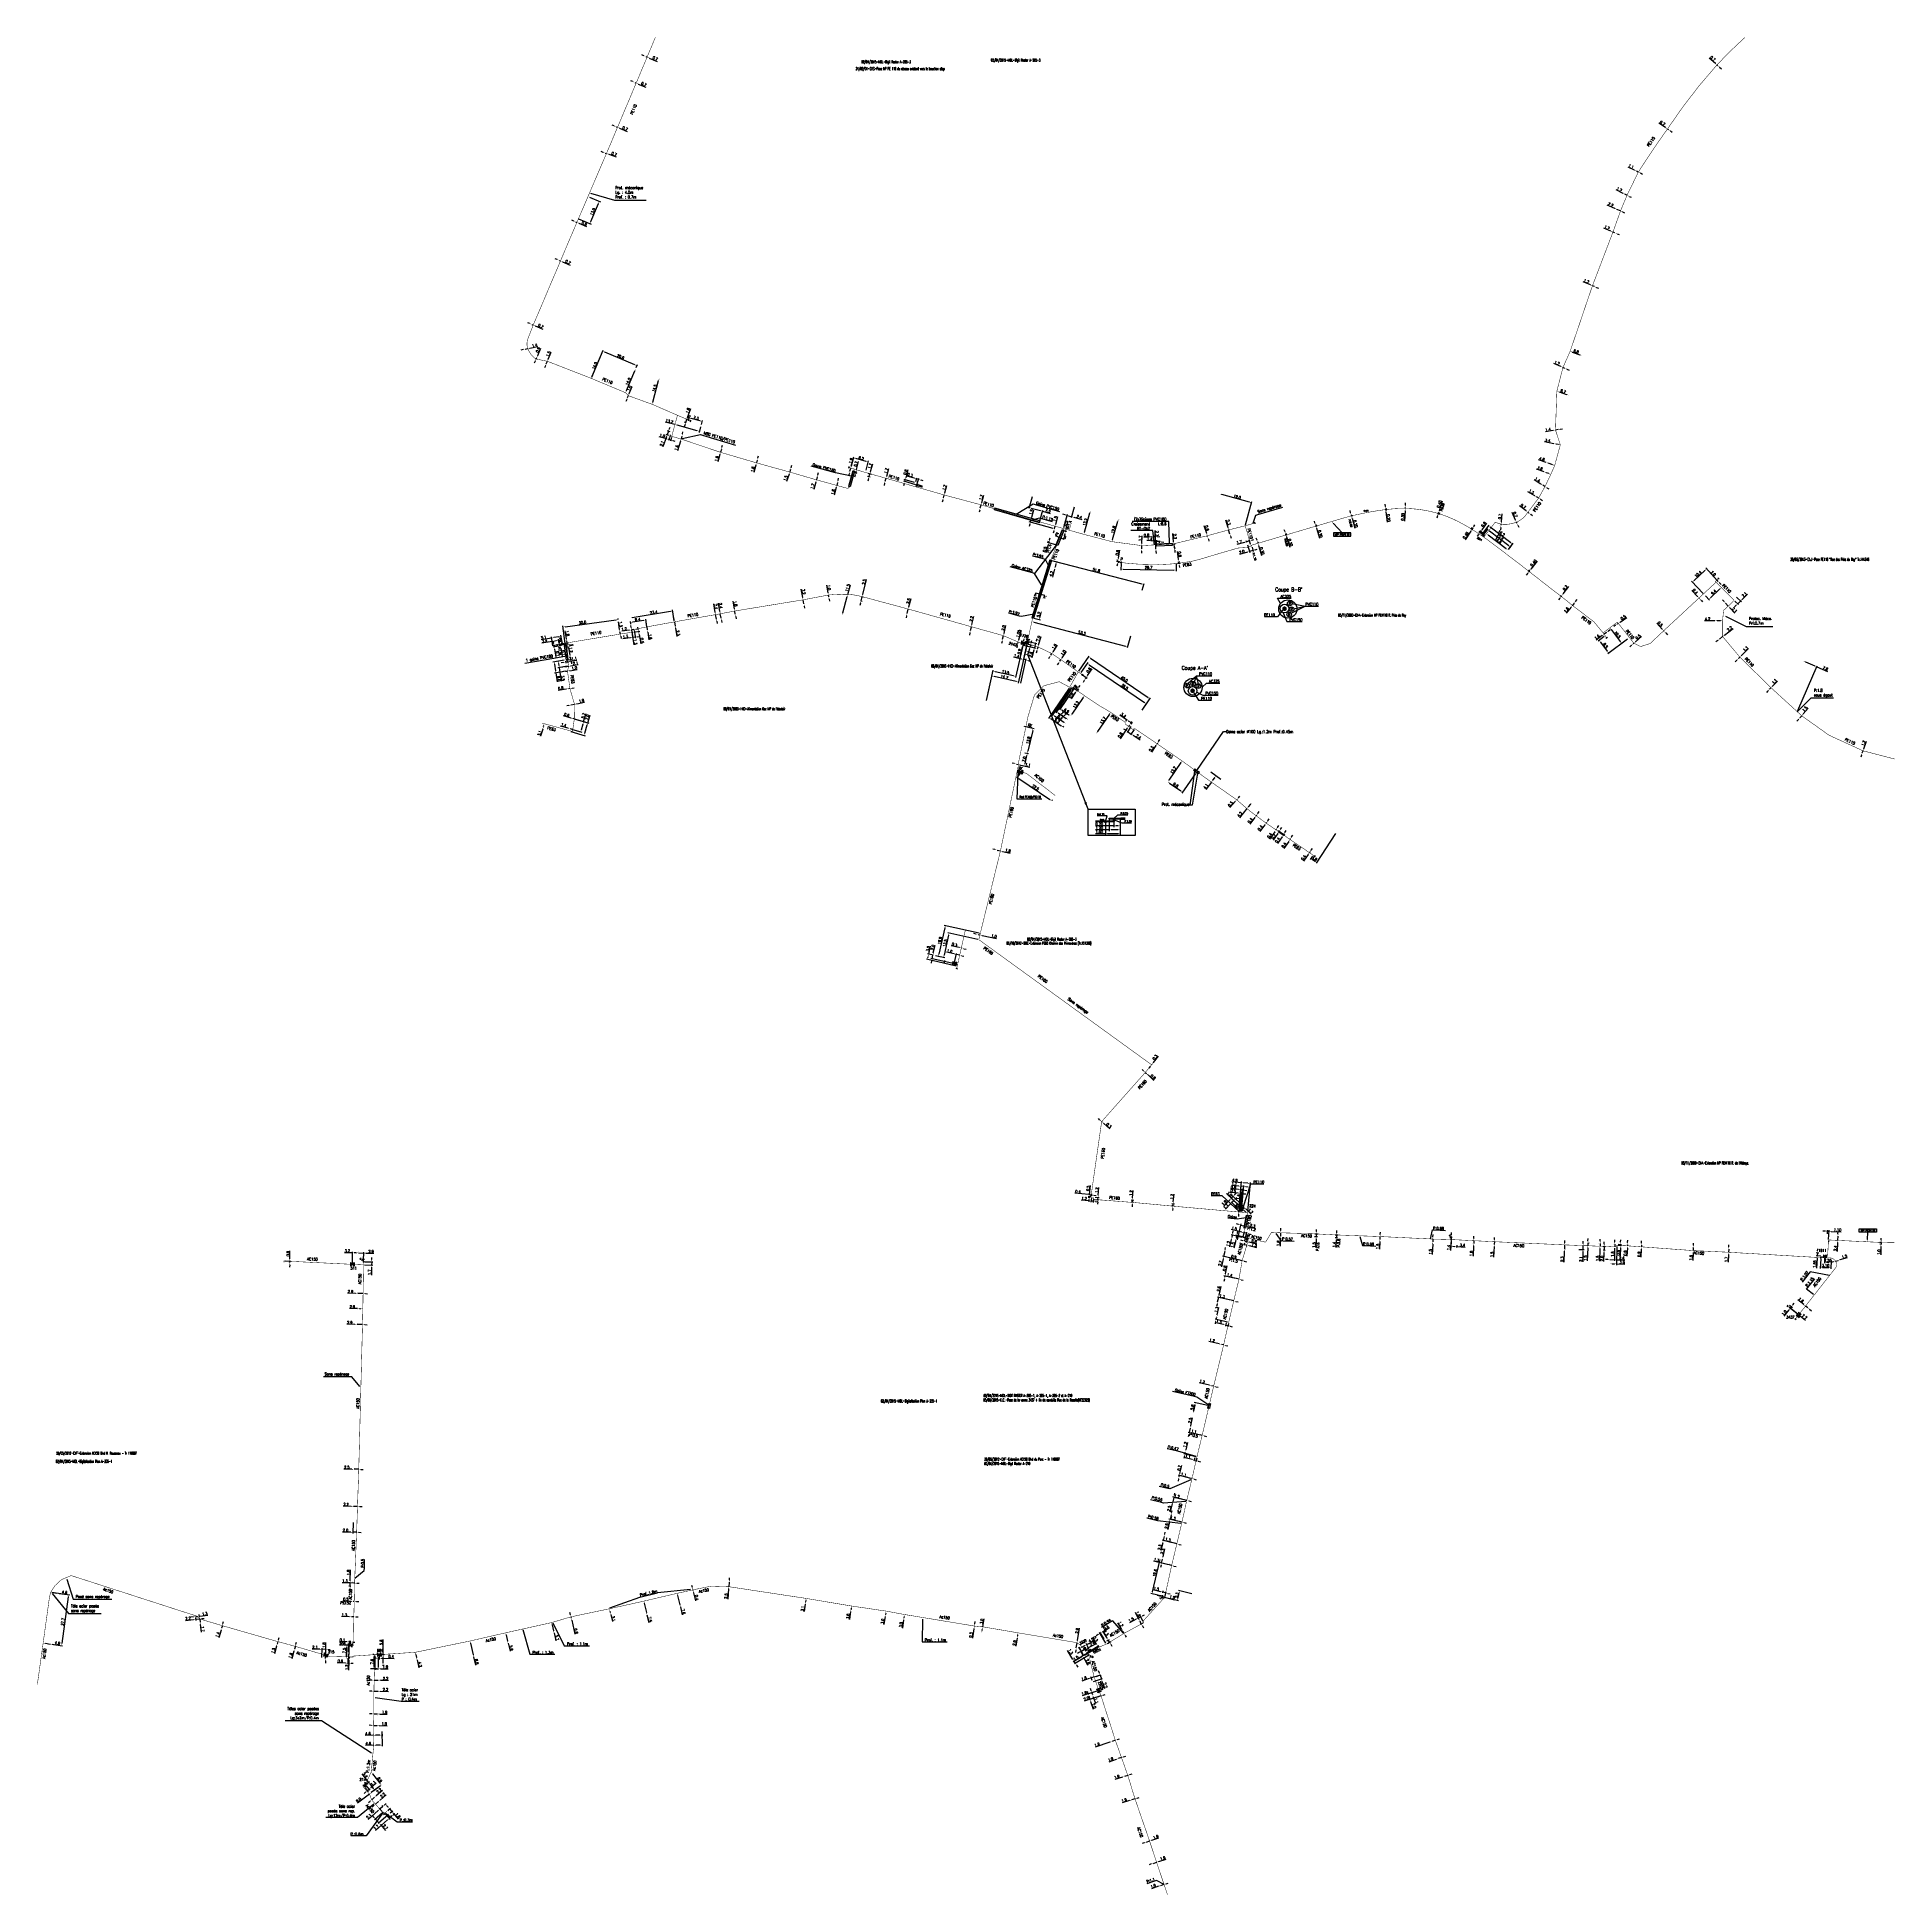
# Model space of a CAD drawing. Header units: millimetres. Extents: x 108000 to 109000, y 147000 to 148000.
import ezdxf
from ezdxf.enums import TextEntityAlignment as Align

# ---------------------------------------------------------------- set-up
doc = ezdxf.new("R2010")
doc.units = ezdxf.units.MM
doc.header["$PDMODE"] = 34
doc.layers.get('0').update_dxf_attribs({"linetype": 'CONTINUOUS'})
doc.layers.get('Defpoints').update_dxf_attribs({"linetype": 'CONTINUOUS'})
for name, color, linetype in [('G_120', 4, 'CONTINUOUS'), ('G_300', 7, 'CONTINUOUS'), ('G_330', 7, 'CONTINUOUS'), ('G_340', 7, 'CONTINUOUS'), ('G_400', 7, 'CONTINUOUS'), ('G_420', 7, 'CONTINUOUS')]:
    doc.layers.add(name, color=color, linetype=linetype)
doc.styles.add('G_ROMANS', font='ROMANS.SHX', dxfattribs={"width": 0.75})
doc.styles.get("Standard").update_dxf_attribs({"font": 'romans.shx', "width": 0.85})
doc.linetypes.add('G_TYPB_AP', pattern='A,5,-0.3,["o",Standard,S=1.5,R=0,X=0,Y=-0.5],-1.65', length=6.95)
doc.linetypes.add('G_TYPB_PE', pattern='A,5,-0.3,["o",Standard,S=1.5,R=0,X=0,Y=-0.5],-1.65', length=6.95)
doc.dimstyles.get("Standard").update_dxf_attribs({"dimtxt": 1.5, "dimasz": 1.2, "dimexe": 0.625, "dimexo": 0.625, "dimgap": 0.25, "dimtad": 1, "dimdec": 1, "dimzin": 0, "dimdsep": 46, "dimtxsty": 'Standard', "dimcen": -0.5, "dimadec": 0, "dimazin": 0, "dimtfac": 1, "dimtdec": 1, "dimtmove": 0, "dimatfit": 3, "dimfxl": 0, "dimtolj": 1, "dimtzin": 0, "dimarcsym": 0})

# ---------------------------------------------------------------- blocks, each defined once
blk = doc.blocks.new('*D2')
at = {"layer": 'Defpoints', "color": 0, "linetype": 'Continuous', "transparency": 16777216}
for p in [(108327.7, 147989.7), (108327.7, 147989.7), (108328.3, 147989.4)]:
    blk.add_point(p, dxfattribs=at)
at = {"layer": 'G_120', "color": 0, "linetype": 'Continuous', "lineweight": -2, "transparency": 16777216}
for p, q in [((108326.5, 147990.1), (108325.4, 147990.6)), ((108327.7, 147989.7), (108328.3, 147989.4)), ((108327.9, 147990.3), (108327.9, 147990.3)), ((108328.5, 147990), (108328.5, 147990)), ((108329.4, 147988.9), (108333.7, 147987.1))]:
    blk.add_line(p, q, dxfattribs=at)
at = {"layer": 'G_120', "color": 0, "linetype": 'Continuous', "transparency": 16777216}
for points in [[(108326.6, 147990.3), (108326.5, 147990), (108327.7, 147989.7)], [(108329.5, 147989.1), (108329.3, 147988.8), (108328.3, 147989.4)]]:
    blk.add_solid(points, dxfattribs=at)
at = {"layer": 'G_120', "color": 0, "linetype": 'Continuous', "transparency": 16777216, "insert": (108332.7, 147988.7), "char_height": 1.5, "attachment_point": 5, "rotation": 337.2562}
blk.add_mtext('\\A1;0.7', dxfattribs=at)
blk = doc.blocks.new('*D3')
at = {"layer": 'Defpoints', "color": 0, "linetype": 'Continuous', "transparency": 16777216}
for p in [(108321.8, 147975.7), (108321.8, 147975.7), (108322.4, 147975.4)]:
    blk.add_point(p, dxfattribs=at)
at = {"layer": 'G_120', "color": 0, "linetype": 'Continuous', "lineweight": -2, "transparency": 16777216}
for p, q in [((108320.7, 147976.2), (108319.6, 147976.6)), ((108321.8, 147975.7), (108322.4, 147975.4)), ((108323.5, 147974.9), (108327.6, 147973.2))]:
    blk.add_line(p, q, dxfattribs=at)
at = {"layer": 'G_120', "color": 0, "linetype": 'Continuous', "transparency": 16777216}
for points in [[(108320.7, 147976.3), (108320.6, 147976), (108321.8, 147975.7)], [(108323.6, 147975.1), (108323.5, 147974.8), (108322.4, 147975.4)]]:
    blk.add_solid(points, dxfattribs=at)
at = {"layer": 'G_120', "color": 0, "linetype": 'Continuous', "transparency": 16777216, "insert": (108326.5, 147974.8), "char_height": 1.5, "attachment_point": 5, "rotation": 337.1106}
blk.add_mtext('\\A1;0.7', dxfattribs=at)
blk = doc.blocks.new('*D4')
at = {"layer": 'Defpoints', "color": 0, "linetype": 'Continuous', "transparency": 16777216}
for p in [(108311.7, 147951.8), (108311.7, 147951.8), (108312.4, 147951.6)]:
    blk.add_point(p, dxfattribs=at)
at = {"layer": 'G_120', "color": 0, "linetype": 'Continuous', "lineweight": -2, "transparency": 16777216}
for p, q in [((108310.6, 147952.3), (108309.5, 147952.8)), ((108311.7, 147951.8), (108312.4, 147951.6)), ((108313.5, 147951.1), (108317.5, 147949.4))]:
    blk.add_line(p, q, dxfattribs=at)
at = {"layer": 'G_120', "color": 0, "linetype": 'Continuous', "transparency": 16777216}
for points in [[(108310.7, 147952.5), (108310.5, 147952.1), (108311.7, 147951.8)], [(108313.5, 147951.3), (108313.4, 147950.9), (108312.4, 147951.6)]]:
    blk.add_solid(points, dxfattribs=at)
at = {"layer": 'G_120', "color": 0, "linetype": 'Continuous', "transparency": 16777216, "insert": (108316.4, 147950.9), "char_height": 1.5, "attachment_point": 5, "rotation": 337.1106}
blk.add_mtext('\\A1;0.7', dxfattribs=at)
blk = doc.blocks.new('*D5')
at = {"layer": 'Defpoints', "color": 0, "linetype": 'Continuous', "transparency": 16777216}
for p in [(108305.7, 147937.7), (108305.7, 147937.7), (108306.4, 147937.5)]:
    blk.add_point(p, dxfattribs=at)
at = {"layer": 'G_120', "color": 0, "linetype": 'Continuous', "lineweight": -2, "transparency": 16777216}
for p, q in [((108304.6, 147938.1), (108303.5, 147938.5)), ((108305.7, 147937.7), (108306.4, 147937.5)), ((108307.6, 147937.1), (108311.7, 147935.7))]:
    blk.add_line(p, q, dxfattribs=at)
at = {"layer": 'G_120', "color": 0, "linetype": 'Continuous', "transparency": 16777216}
for points in [[(108304.7, 147938.3), (108304.5, 147937.9), (108305.7, 147937.7)], [(108307.6, 147937.3), (108307.5, 147936.9), (108306.4, 147937.5)]]:
    blk.add_solid(points, dxfattribs=at)
at = {"layer": 'G_120', "color": 0, "linetype": 'Continuous', "transparency": 16777216, "insert": (108310.5, 147937.2), "char_height": 1.5, "attachment_point": 5, "rotation": 341.6017}
blk.add_mtext('\\A1;0.7', dxfattribs=at)
blk = doc.blocks.new('*D6')
at = {"layer": 'Defpoints', "color": 0, "linetype": 'Continuous', "transparency": 16777216}
for p in [(108289.9, 147900.7), (108289.9, 147900.7), (108290.5, 147900.4)]:
    blk.add_point(p, dxfattribs=at)
at = {"layer": 'G_120', "color": 0, "linetype": 'Continuous', "lineweight": -2, "transparency": 16777216}
for p, q in [((108288.8, 147901.1), (108287.7, 147901.6)), ((108289.7, 147900.1), (108289.7, 147900.1)), ((108289.9, 147900.7), (108290.5, 147900.4)), ((108290.2, 147899.9), (108290.2, 147899.9)), ((108291.6, 147900), (108295.6, 147898.2))]:
    blk.add_line(p, q, dxfattribs=at)
at = {"layer": 'G_120', "color": 0, "linetype": 'Continuous', "transparency": 16777216}
for points in [[(108288.9, 147901.3), (108288.8, 147901), (108289.9, 147900.7)], [(108291.7, 147900.1), (108291.5, 147899.8), (108290.5, 147900.4)]]:
    blk.add_solid(points, dxfattribs=at)
at = {"layer": 'G_120', "color": 0, "linetype": 'Continuous', "transparency": 16777216, "insert": (108294.5, 147899.8), "char_height": 1.5, "attachment_point": 5, "rotation": 336.7823}
blk.add_mtext('\\A1;0.6', dxfattribs=at)
blk = doc.blocks.new('*D7')
at = {"layer": 'Defpoints', "color": 0, "linetype": 'Continuous', "transparency": 16777216}
for p in [(108281, 147879.9), (108281, 147879.9), (108281.6, 147879.6)]:
    blk.add_point(p, dxfattribs=at)
at = {"layer": 'G_120', "color": 0, "linetype": 'Continuous', "lineweight": -2, "transparency": 16777216}
for p, q in [((108279.9, 147880.4), (108278.8, 147880.8)), ((108281, 147879.9), (108281.6, 147879.6)), ((108282.7, 147879.2), (108286.8, 147877.4))]:
    blk.add_line(p, q, dxfattribs=at)
at = {"layer": 'G_120', "color": 0, "linetype": 'Continuous', "transparency": 16777216}
for points in [[(108280, 147880.5), (108279.8, 147880.2), (108281, 147879.9)], [(108282.8, 147879.3), (108282.7, 147879), (108281.6, 147879.6)]]:
    blk.add_solid(points, dxfattribs=at)
at = {"layer": 'G_120', "color": 0, "linetype": 'Continuous', "transparency": 16777216, "insert": (108285.7, 147879), "char_height": 1.5, "attachment_point": 5, "rotation": 336.7823}
blk.add_mtext('\\A1;0.7', dxfattribs=at)
blk = doc.blocks.new('*D8')
at = {"layer": 'Defpoints', "color": 0, "linetype": 'Continuous', "transparency": 16777216}
for p in [(108266.3, 147845.4), (108267, 147845.1), (108267, 147845.1)]:
    blk.add_point(p, dxfattribs=at)
at = {"layer": 'G_120', "color": 0, "linetype": 'Continuous', "lineweight": -2, "transparency": 16777216}
for p, q in [((108265.2, 147845.9), (108264.1, 147846.3)), ((108266.3, 147845.4), (108267, 147845.1)), ((108268.1, 147844.6), (108272.1, 147842.9))]:
    blk.add_line(p, q, dxfattribs=at)
at = {"layer": 'G_120', "color": 0, "linetype": 'Continuous', "transparency": 16777216}
for points in [[(108265.3, 147846), (108265.2, 147845.7), (108266.3, 147845.4)], [(108268.2, 147844.8), (108268, 147844.5), (108267, 147845.1)]]:
    blk.add_solid(points, dxfattribs=at)
at = {"layer": 'G_120', "color": 0, "linetype": 'Continuous', "transparency": 16777216, "insert": (108271, 147844.5), "char_height": 1.5, "attachment_point": 5, "rotation": 336.9763}
blk.add_mtext('\\A1;0.7', dxfattribs=at)
blk = doc.blocks.new('*D9')
at = {"layer": 'Defpoints', "color": 0, "linetype": 'Continuous', "transparency": 16777216}
for p in [(108262.7, 147832.1), (108262.7, 147832.1), (108264, 147832.4)]:
    blk.add_point(p, dxfattribs=at)
at = {"layer": 'G_120', "color": 0, "linetype": 'Continuous', "lineweight": -2, "transparency": 16777216}
for p, q in [((108261.5, 147831.9), (108260.3, 147831.6)), ((108262.7, 147832.1), (108264, 147832.4)), ((108265.2, 147832.7), (108269.4, 147833.6))]:
    blk.add_line(p, q, dxfattribs=at)
at = {"layer": 'G_120', "color": 0, "linetype": 'Continuous', "transparency": 16777216}
for points in [[(108261.5, 147832.1), (108261.5, 147831.7), (108262.7, 147832.1)], [(108265.2, 147832.9), (108265.3, 147832.5), (108264, 147832.4)]]:
    blk.add_solid(points, dxfattribs=at)
at = {"layer": 'G_120', "color": 0, "linetype": 'Continuous', "transparency": 16777216, "insert": (108267.7, 147834.2), "char_height": 1.5, "attachment_point": 5, "rotation": 12.0918}
blk.add_mtext('\\A1;1.4', dxfattribs=at)
blk = doc.blocks.new('*D10')
at = {"layer": 'Defpoints', "color": 0, "linetype": 'Continuous', "transparency": 16777216}
for p in [(108268.9, 147827.6), (108268.9, 147827.6), (108268.5, 147826.8)]:
    blk.add_point(p, dxfattribs=at)
at = {"layer": 'G_120', "color": 0, "linetype": 'Continuous', "lineweight": -2, "transparency": 16777216}
for p, q in [((108268.5, 147826.8), (108268.9, 147827.6)), ((108269.4, 147828.7), (108271.1, 147832.6)), ((108268, 147825.7), (108267.5, 147824.6))]:
    blk.add_line(p, q, dxfattribs=at)
at = {"layer": 'G_120', "color": 0, "linetype": 'Continuous', "transparency": 16777216}
for points in [[(108269.2, 147828.8), (108269.5, 147828.6), (108268.9, 147827.6)], [(108267.8, 147825.8), (108268.2, 147825.6), (108268.5, 147826.8)]]:
    blk.add_solid(points, dxfattribs=at)
at = {"layer": 'G_120', "color": 0, "linetype": 'Continuous', "transparency": 16777216, "insert": (108269.6, 147831.7), "char_height": 1.5, "attachment_point": 5, "rotation": 65.3508}
blk.add_mtext('\\A1;0.9', dxfattribs=at)
blk = doc.blocks.new('*D11')
at = {"layer": 'Defpoints', "color": 0, "linetype": 'Continuous', "transparency": 16777216}
for p in [(108274, 147824.2), (108274, 147824.2), (108274.6, 147825.6)]:
    blk.add_point(p, dxfattribs=at)
at = {"layer": 'G_120', "color": 0, "linetype": 'Continuous', "lineweight": -2, "transparency": 16777216}
for p, q in [((108275.1, 147826.7), (108276.7, 147830.6)), ((108273.6, 147823.1), (108273.1, 147822)), ((108274, 147824.2), (108274.6, 147825.6))]:
    blk.add_line(p, q, dxfattribs=at)
at = {"layer": 'G_120', "color": 0, "linetype": 'Continuous', "transparency": 16777216}
for points in [[(108273.4, 147823.2), (108273.8, 147823), (108274, 147824.2)], [(108274.9, 147826.8), (108275.3, 147826.6), (108274.6, 147825.6)]]:
    blk.add_solid(points, dxfattribs=at)
at = {"layer": 'G_120', "color": 0, "linetype": 'Continuous', "transparency": 16777216, "insert": (108275.2, 147829.6), "char_height": 1.5, "attachment_point": 5, "rotation": 67.5788}
blk.add_mtext('\\A1;1.5', dxfattribs=at)
blk = doc.blocks.new('*D12')
at = {"layer": 'Defpoints', "color": 0, "linetype": 'Continuous', "transparency": 16777216}
for p in [(108303.7, 147829.3), (108303.7, 147829.3), (108298.3, 147816.4)]:
    blk.add_point(p, dxfattribs=at)
at = {"layer": 'G_120', "color": 0, "linetype": 'Continuous', "lineweight": -2, "transparency": 16777216}
blk.add_line((108298.8, 147817.5), (108303.2, 147828.2), dxfattribs=at)
at = {"layer": 'G_120', "color": 0, "linetype": 'Continuous', "transparency": 16777216}
for points in [[(108303, 147828.3), (108303.4, 147828.1), (108303.7, 147829.3)], [(108298.6, 147817.6), (108298.9, 147817.4), (108298.3, 147816.4)]]:
    blk.add_solid(points, dxfattribs=at)
at = {"layer": 'G_120', "color": 0, "linetype": 'Continuous', "transparency": 16777216, "insert": (108300.1, 147823.2), "char_height": 1.5, "attachment_point": 5, "rotation": 67.2981}
blk.add_mtext('\\A1;14.0', dxfattribs=at)
blk = doc.blocks.new('*D13')
at = {"layer": 'Defpoints', "color": 0, "linetype": 'Continuous', "transparency": 16777216}
for p in [(108322.1, 147821.6), (108322.1, 147821.6), (108316.7, 147808.7)]:
    blk.add_point(p, dxfattribs=at)
at = {"layer": 'G_120', "color": 0, "linetype": 'Continuous', "lineweight": -2, "transparency": 16777216}
blk.add_line((108317.2, 147809.8), (108321.7, 147820.5), dxfattribs=at)
at = {"layer": 'G_120', "color": 0, "linetype": 'Continuous', "transparency": 16777216}
for points in [[(108321.5, 147820.5), (108321.9, 147820.4), (108322.1, 147821.6)], [(108317, 147809.8), (108317.4, 147809.7), (108316.7, 147808.7)]]:
    blk.add_solid(points, dxfattribs=at)
at = {"layer": 'G_120', "color": 0, "linetype": 'Continuous', "transparency": 16777216, "insert": (108318.2, 147814.7), "char_height": 1.5, "attachment_point": 5, "rotation": 67.2981}
blk.add_mtext('\\A1;14.0', dxfattribs=at)
blk = doc.blocks.new('*D14')
at = {"layer": 'Defpoints', "color": 0, "linetype": 'Continuous', "transparency": 16777216}
for p in [(108334.9, 147816.4), (108334.9, 147816.4), (108331, 147802.5)]:
    blk.add_point(p, dxfattribs=at)
at = {"layer": 'G_120', "color": 0, "linetype": 'Continuous', "lineweight": -2, "transparency": 16777216}
blk.add_line((108331.3, 147803.6), (108334.5, 147815.3), dxfattribs=at)
at = {"layer": 'G_120', "color": 0, "linetype": 'Continuous', "transparency": 16777216}
for points in [[(108334.3, 147815.3), (108334.7, 147815.2), (108334.9, 147816.4)], [(108331.1, 147803.7), (108331.5, 147803.6), (108331, 147802.5)]]:
    blk.add_solid(points, dxfattribs=at)
at = {"layer": 'G_120', "color": 0, "linetype": 'Continuous', "transparency": 16777216, "insert": (108332.3, 147811.1), "char_height": 1.5, "attachment_point": 5, "rotation": 74.397}
blk.add_mtext('\\A1;14.5', dxfattribs=at)
blk = doc.blocks.new('*D15')
at = {"layer": 'Defpoints', "color": 0, "linetype": 'Continuous', "transparency": 16777216}
for p in [(108318.2, 147807.1), (108317.8, 147806.1), (108317.8, 147806.1)]:
    blk.add_point(p, dxfattribs=at)
at = {"layer": 'G_120', "color": 0, "linetype": 'Continuous', "lineweight": -2, "transparency": 16777216}
for p, q in [((108317.8, 147806.1), (108318.2, 147807.1)), ((108318.7, 147808.2), (108320.3, 147812.1)), ((108317.4, 147805), (108316.9, 147803.9))]:
    blk.add_line(p, q, dxfattribs=at)
at = {"layer": 'G_120', "color": 0, "linetype": 'Continuous', "transparency": 16777216}
for points in [[(108318.5, 147808.3), (108318.8, 147808.1), (108318.2, 147807.1)], [(108317.2, 147805.1), (108317.6, 147805), (108317.8, 147806.1)]]:
    blk.add_solid(points, dxfattribs=at)
at = {"layer": 'G_120', "color": 0, "linetype": 'Continuous', "transparency": 16777216, "insert": (108318.8, 147811), "char_height": 1.5, "attachment_point": 5, "rotation": 67.6754}
blk.add_mtext('\\A1;1.0', dxfattribs=at)
blk = doc.blocks.new('G_340_07')
at = {"color": 0, "linetype": 'Continuous', "const_width": 0.25, "flags": 128}
blk.add_lwpolyline([(0, 0), (1.25, 0)], dxfattribs=at)
at = {"color": 0, "linetype": 'Continuous', "flags": 128}
blk.add_lwpolyline([(1.25, -0.5), (1.25, 0.5)], dxfattribs=at)
at = {"color": 0, "linetype": 'Continuous', "style": 'G_ROMANS', "width": 0.75, "flags": 3}
for tag, p in [('DEF_COUP', (0, -7.5)), ('DEF_TYPE', (0, -10)), ('DEF_LEG', (0, -5))]:
    blk.add_attdef(tag, text='', height=1.2, dxfattribs=at).set_placement(p, align=Align.MIDDLE)
blk = doc.blocks.new('*D16')
at = {"layer": 'Defpoints', "color": 0, "linetype": 'Continuous', "transparency": 16777216}
for p in [(108349.1, 147792.6), (108350, 147792.3), (108350.6, 147794)]:
    blk.add_point(p, dxfattribs=at)
at = {"layer": 'G_300', "color": 0, "linetype": 'Continuous', "lineweight": -2, "transparency": 16777216}
for p, q in [((108350.1, 147795.4), (108351.8, 147800.1)), ((108348.7, 147791.5), (108348.3, 147790.3)), ((108349.4, 147792.5), (108348.5, 147792.8)), ((108350, 147794.2), (108349.1, 147794.5)), ((108349.1, 147792.6), (108349.7, 147794.3))]:
    blk.add_line(p, q, dxfattribs=at)
at = {"layer": 'G_300', "color": 0, "linetype": 'Continuous', "transparency": 16777216}
for points in [[(108348.5, 147791.5), (108348.9, 147791.4), (108349.1, 147792.6)], [(108349.9, 147795.5), (108350.3, 147795.4), (108349.7, 147794.3)]]:
    blk.add_solid(points, dxfattribs=at)
at = {"layer": 'G_300', "color": 0, "linetype": 'Continuous', "transparency": 16777216, "insert": (108350.3, 147799), "char_height": 1.5, "attachment_point": 5, "rotation": 70.4051}
blk.add_mtext('\\A1;1.8', dxfattribs=at)
blk = doc.blocks.new('*D17')
at = {"layer": 'Defpoints', "color": 0, "linetype": 'Continuous', "transparency": 16777216}
for p in [(108339.8, 147788), (108341.3, 147787.4), (108340.6, 147785.4)]:
    blk.add_point(p, dxfattribs=at)
at = {"layer": 'G_340', "color": 0, "linetype": 'Continuous', "lineweight": -2, "transparency": 16777216}
for p, q in [((108339.8, 147788), (108339.1, 147786)), ((108340.7, 147787.6), (108339.2, 147788.2)), ((108340.2, 147789.1), (108340.7, 147790.2)), ((108338.7, 147784.9), (108336.7, 147779.6)), ((108340, 147785.7), (108338.5, 147786.2))]:
    blk.add_line(p, q, dxfattribs=at)
at = {"layer": 'G_340', "color": 0, "linetype": 'Continuous', "transparency": 16777216}
for points in [[(108340.1, 147789.2), (108340.4, 147789), (108339.8, 147788)], [(108338.5, 147784.9), (108338.9, 147784.8), (108339.1, 147786)]]:
    blk.add_solid(points, dxfattribs=at)
at = {"layer": 'G_340', "color": 0, "linetype": 'Continuous', "transparency": 16777216, "insert": (108336.3, 147781.3), "char_height": 1.5, "attachment_point": 5, "rotation": 69.5501}
blk.add_mtext('\\A1;2.1', dxfattribs=at)
blk = doc.blocks.new('*D18')
at = {"layer": 'Defpoints', "color": 0, "linetype": 'Continuous', "transparency": 16777216}
for p in [(108343.3, 147791.5), (108343.3, 147791.5), (108357.3, 147790.9)]:
    blk.add_point(p, dxfattribs=at)
at = {"layer": 'G_120', "color": 0, "linetype": 'Continuous', "lineweight": -2, "transparency": 16777216}
for p, q in [((108343.3, 147791.5), (108338.1, 147792.9)), ((108355.3, 147788.2), (108344.4, 147791.2)), ((108357.1, 147790.3), (108356.3, 147787.3))]:
    blk.add_line(p, q, dxfattribs=at)
at = {"layer": 'G_120', "color": 0, "linetype": 'Continuous', "transparency": 16777216}
for points in [[(108344.5, 147791.4), (108344.4, 147791), (108343.3, 147791.5)], [(108355.4, 147788.4), (108355.3, 147788), (108356.5, 147787.9)]]:
    blk.add_solid(points, dxfattribs=at)
at = {"layer": 'G_120', "color": 0, "linetype": 'Continuous', "transparency": 16777216, "insert": (108340.3, 147793.3), "char_height": 1.5, "attachment_point": 5, "rotation": 344.7303}
blk.add_mtext('\\A1;13.7', dxfattribs=at)
blk = doc.blocks.new('*D19')
at = {"layer": 'Defpoints', "color": 0, "linetype": 'Continuous', "transparency": 16777216}
for p in [(108350.6, 147794), (108350.9, 147795.1), (108357.3, 147790.9)]:
    blk.add_point(p, dxfattribs=at)
at = {"layer": 'G_300', "color": 0, "linetype": 'Continuous', "lineweight": -2, "transparency": 16777216}
for p, q in [((108350.8, 147794.6), (108351.1, 147795.7)), ((108356.8, 147793.5), (108352.1, 147794.8)), ((108357.5, 147791.5), (108358.1, 147793.8))]:
    blk.add_line(p, q, dxfattribs=at)
at = {"layer": 'G_300', "color": 0, "linetype": 'Continuous', "transparency": 16777216}
for points in [[(108352.1, 147795), (108352, 147794.6), (108350.9, 147795.1)], [(108356.8, 147793.7), (108356.7, 147793.3), (108357.9, 147793.2)]]:
    blk.add_solid(points, dxfattribs=at)
at = {"layer": 'G_300', "color": 0, "linetype": 'Continuous', "transparency": 16777216, "insert": (108354.6, 147795.1), "char_height": 1.5, "attachment_point": 5, "rotation": 344.7303}
blk.add_mtext('\\A1;7.3', dxfattribs=at)
blk = doc.blocks.new('G_300_12')
at = {"color": 0, "linetype": 'Continuous', "const_width": 0.497, "flags": 128}
blk.add_lwpolyline([(-0.3, 0, 1), (0.3, 0, 1)], format="xyb", close=True, dxfattribs=at)
at = {"color": 0, "linetype": 'Continuous', "style": 'G_ROMANS', "width": 0.75}
blk.add_text('P', height=1.5, dxfattribs=at).set_placement((0, 1.8), align=Align.MIDDLE)
at = {"color": 0, "linetype": 'Continuous', "style": 'G_ROMANS', "width": 0.75, "flags": 3}
for tag, p in [('DEF_COUP', (0, -7.5)), ('DEF_TYPE', (0, -10)), ('DEF_LEG', (0, -5))]:
    blk.add_attdef(tag, text='', height=1.2, dxfattribs=at).set_placement(p, align=Align.MIDDLE)
blk = doc.blocks.new('*D20')
at = {"layer": 'Defpoints', "color": 0, "linetype": 'Continuous', "transparency": 16777216}
for p in [(108304.4, 147830.9), (108322.1, 147821.6), (108298.3, 147816.4)]:
    blk.add_point(p, dxfattribs=at)
at = {"layer": 'G_120', "color": 0, "linetype": 'Continuous', "lineweight": -2, "transparency": 16777216}
for p, q in [((108298.5, 147817), (108304.6, 147831.5)), ((108321.7, 147823.7), (108305.5, 147830.5)), ((108322.4, 147822.2), (108323.1, 147823.8))]:
    blk.add_line(p, q, dxfattribs=at)
at = {"layer": 'G_120', "color": 0, "linetype": 'Continuous', "transparency": 16777216}
for points in [[(108305.6, 147830.7), (108305.4, 147830.3), (108304.4, 147830.9)], [(108321.8, 147823.9), (108321.7, 147823.5), (108322.8, 147823.2)]]:
    blk.add_solid(points, dxfattribs=at)
at = {"layer": 'G_120', "color": 0, "linetype": 'Continuous', "transparency": 16777216, "insert": (108314, 147828), "char_height": 1.5, "attachment_point": 5, "rotation": 337.2633}
blk.add_mtext('\\A1;20.0', dxfattribs=at)
blk = doc.blocks.new('*D66')
at = {"layer": 'Defpoints', "color": 0, "linetype": 'Continuous', "transparency": 16777216}
for p in [(108958.3, 147343.9), (108959.8, 147345.4), (108960.8, 147343.8)]:
    blk.add_point(p, dxfattribs=at)
at = {"layer": 'G_120', "color": 0, "linetype": 'Continuous', "lineweight": -2, "transparency": 16777216}
for p, q in [((108958.5, 147346.6), (108958.6, 147347.8)), ((108960.2, 147343.8), (108957.7, 147344)), ((108959.2, 147345.4), (108957.8, 147345.5)), ((108958.3, 147342.7), (108957.9, 147337.3)), ((108958.4, 147345.5), (108958.3, 147343.9))]:
    blk.add_line(p, q, dxfattribs=at)
at = {"layer": 'G_120', "color": 0, "linetype": 'Continuous', "transparency": 16777216}
for points in [[(108958.1, 147342.8), (108958.5, 147342.7), (108958.3, 147343.9)], [(108958.3, 147346.7), (108958.7, 147346.6), (108958.4, 147345.5)]]:
    blk.add_solid(points, dxfattribs=at)
at = {"layer": 'G_120', "color": 0, "linetype": 'Continuous', "transparency": 16777216, "insert": (108957, 147339.5), "char_height": 1.5, "attachment_point": 5, "rotation": 86.2455}
blk.add_mtext('\\A1;1.55', dxfattribs=at)
blk = doc.blocks.new('*D67')
at = {"layer": 'Defpoints', "color": 0, "linetype": 'Continuous', "transparency": 16777216}
for p in [(108960.3, 147343), (108965.7, 147337.5), (108965.9, 147342.1)]:
    blk.add_point(p, dxfattribs=at)
at = {"layer": 'G_120', "color": 0, "linetype": 'Continuous', "lineweight": -2, "transparency": 16777216}
for p, q in [((108960.2, 147342.4), (108960, 147337.2)), ((108961.2, 147337.7), (108964.5, 147337.6)), ((108965.8, 147341.4), (108965.6, 147336.9))]:
    blk.add_line(p, q, dxfattribs=at)
at = {"layer": 'G_120', "color": 0, "linetype": 'Continuous', "transparency": 16777216}
for points in [[(108961.2, 147337.9), (108961.2, 147337.5), (108960, 147337.8)], [(108964.5, 147337.8), (108964.4, 147337.4), (108965.7, 147337.5)]]:
    blk.add_solid(points, dxfattribs=at)
at = {"layer": 'G_120', "color": 0, "linetype": 'Continuous', "transparency": 16777216, "insert": (108962.8, 147338.7), "char_height": 1.5, "attachment_point": 5, "rotation": 357.3538}
blk.add_mtext('\\A1;3.10', dxfattribs=at)
blk = doc.blocks.new('*D68')
at = {"layer": 'Defpoints', "color": 0, "linetype": 'Continuous', "transparency": 16777216}
for p in [(108962.4, 147343.7), (108965.8, 147340.5), (108965.9, 147342.1)]:
    blk.add_point(p, dxfattribs=at)
at = {"layer": 'G_120', "color": 0, "linetype": 'Continuous', "lineweight": -2, "transparency": 16777216}
for p, q in [((108962.3, 147343.1), (108962.2, 147340)), ((108963.4, 147340.6), (108964.6, 147340.5)), ((108965.8, 147341.4), (108965.8, 147339.8))]:
    blk.add_line(p, q, dxfattribs=at)
at = {"layer": 'G_120', "color": 0, "linetype": 'Continuous', "transparency": 16777216}
for points in [[(108963.4, 147340.8), (108963.4, 147340.4), (108962.2, 147340.6)], [(108964.6, 147340.7), (108964.6, 147340.3), (108965.8, 147340.5)]]:
    blk.add_solid(points, dxfattribs=at)
at = {"layer": 'G_120', "color": 0, "linetype": 'Continuous', "transparency": 16777216, "insert": (108964.1, 147341.5), "char_height": 1.5, "attachment_point": 5, "rotation": 357.5478}
blk.add_mtext('\\A1;2.55', dxfattribs=at)
blk = doc.blocks.new('*D69')
at = {"layer": 'Defpoints', "color": 0, "linetype": 'Continuous', "transparency": 16777216}
for p in [(108964.7, 147357.2), (108963.7, 147355.2), (108964.4, 147352.2)]:
    blk.add_point(p, dxfattribs=at)
at = {"layer": 'G_120', "color": 0, "linetype": 'Continuous', "lineweight": -2, "transparency": 16777216}
for p, q in [((108962.6, 147357.3), (108961.4, 147357.3)), ((108963.8, 147355.8), (108963.9, 147357.8)), ((108963.8, 147357.2), (108964.7, 147357.2)), ((108964.4, 147352.8), (108964.7, 147357.8)), ((108965.9, 147357.1), (108971.3, 147356.8))]:
    blk.add_line(p, q, dxfattribs=at)
at = {"layer": 'G_120', "color": 0, "linetype": 'Continuous', "transparency": 16777216}
for points in [[(108962.7, 147357.5), (108962.6, 147357.1), (108963.8, 147357.2)], [(108965.9, 147357.3), (108965.9, 147356.9), (108964.7, 147357.2)]]:
    blk.add_solid(points, dxfattribs=at)
at = {"layer": 'G_120', "color": 0, "linetype": 'Continuous', "transparency": 16777216, "insert": (108969.3, 147357.9), "char_height": 1.5, "attachment_point": 5, "rotation": 356.8427}
blk.add_mtext('\\A1;1.10', dxfattribs=at)
blk = doc.blocks.new('*D70')
at = {"layer": 'Defpoints', "color": 0, "linetype": 'Continuous', "transparency": 16777216}
for p in [(108992.7, 147350.2), (108993.5, 147350.1), (108993.6, 147351.1)]:
    blk.add_point(p, dxfattribs=at)
at = {"layer": 'G_120', "color": 0, "linetype": 'Continuous', "lineweight": -2, "transparency": 16777216}
for p, q in [((108993, 147351.1), (108992.1, 147351.2)), ((108992.9, 147350.1), (108992.1, 147350.2)), ((108992.6, 147349), (108992.5, 147344.4)), ((108992.7, 147351.2), (108992.7, 147350.2)), ((108992.8, 147352.4), (108992.8, 147353.5))]:
    blk.add_line(p, q, dxfattribs=at)
at = {"layer": 'G_120', "color": 0, "linetype": 'Continuous', "transparency": 16777216}
for points in [[(108992.4, 147349), (108992.8, 147348.9), (108992.7, 147350.2)], [(108992.6, 147352.4), (108993, 147352.3), (108992.7, 147351.2)]]:
    blk.add_solid(points, dxfattribs=at)
at = {"layer": 'G_120', "color": 0, "linetype": 'Continuous', "transparency": 16777216, "insert": (108991.5, 147345.9), "char_height": 1.5, "attachment_point": 5, "rotation": 87.5083}
blk.add_mtext('\\A1;1.0', dxfattribs=at)
blk = doc.blocks.new('*D71')
at = {"layer": 'Defpoints', "color": 0, "linetype": 'Continuous', "transparency": 16777216}
for p in [(108969.3, 147352.3), (108969.5, 147354.6), (108969.5, 147354.6)]:
    blk.add_point(p, dxfattribs=at)
at = {"layer": 'G_120', "color": 0, "linetype": 'Continuous', "lineweight": -2, "transparency": 16777216}
for p, q in [((108969.5, 147355.8), (108969.6, 147357)), ((108969.2, 147351.1), (108969, 147346.3)), ((108969.5, 147354.6), (108969.3, 147352.3))]:
    blk.add_line(p, q, dxfattribs=at)
at = {"layer": 'G_120', "color": 0, "linetype": 'Continuous', "transparency": 16777216}
for points in [[(108969, 147351.1), (108969.4, 147351), (108969.3, 147352.3)], [(108969.3, 147355.8), (108969.7, 147355.8), (108969.5, 147354.6)]]:
    blk.add_solid(points, dxfattribs=at)
at = {"layer": 'G_120', "color": 0, "linetype": 'Continuous', "transparency": 16777216, "insert": (108968.1, 147348), "char_height": 1.5, "attachment_point": 5, "rotation": 86.4344}
blk.add_mtext('\\A1;2.4', dxfattribs=at)
blk = doc.blocks.new('*D72')
at = {"layer": 'Defpoints', "color": 0, "linetype": 'Continuous', "transparency": 16777216}
for p in [(108671.4, 147732.4), (108671.5, 147731.9), (108672.3, 147732.1)]:
    blk.add_point(p, dxfattribs=at)
at = {"layer": 'G_120', "color": 0, "linetype": 'Continuous', "lineweight": -2, "transparency": 16777216}
for p, q in [((108671.8, 147733.7), (108671.4, 147734.9)), ((108672, 147732.5), (108672.7, 147732.8)), ((108672.1, 147732.6), (108672.3, 147732.1)), ((108672.1, 147732), (108672.9, 147732.3)), ((108672.6, 147731), (108674.3, 147725.6))]:
    blk.add_line(p, q, dxfattribs=at)
at = {"layer": 'G_120', "color": 0, "linetype": 'Continuous', "transparency": 16777216}
for points in [[(108671.9, 147733.8), (108671.6, 147733.7), (108672.1, 147732.6)], [(108672.8, 147731), (108672.4, 147730.9), (108672.3, 147732.1)]]:
    blk.add_solid(points, dxfattribs=at)
at = {"layer": 'G_120', "color": 0, "linetype": 'Continuous', "transparency": 16777216, "insert": (108674.6, 147728), "char_height": 1.5, "attachment_point": 5, "rotation": 287.5108}
blk.add_mtext('\\A1;0.30', dxfattribs=at)
blk = doc.blocks.new('*D73')
at = {"layer": 'Defpoints', "color": 0, "linetype": 'Continuous', "transparency": 16777216}
for p in [(108656.7, 147728), (108657, 147727.5), (108657.1, 147727.6)]:
    blk.add_point(p, dxfattribs=at)
at = {"layer": 'G_120', "color": 0, "linetype": 'Continuous', "lineweight": -2, "transparency": 16777216}
for p, q in [((108656.7, 147729.2), (108656.3, 147730.4)), ((108657, 147728.1), (108657.1, 147727.6)), ((108657.3, 147728.1), (108657.6, 147728.2)), ((108657.6, 147727.7), (108657.7, 147727.8)), ((108657.5, 147726.4), (108659.1, 147721.1))]:
    blk.add_line(p, q, dxfattribs=at)
at = {"layer": 'G_120', "color": 0, "linetype": 'Continuous', "transparency": 16777216}
for points in [[(108656.9, 147729.3), (108656.5, 147729.1), (108657, 147728.1)], [(108657.7, 147726.5), (108657.3, 147726.4), (108657.1, 147727.6)]]:
    blk.add_solid(points, dxfattribs=at)
at = {"layer": 'G_120', "color": 0, "linetype": 'Continuous', "transparency": 16777216, "insert": (108659.4, 147723.5), "char_height": 1.5, "attachment_point": 5, "rotation": 286.516}
blk.add_mtext('\\A1;0.30', dxfattribs=at)
blk = doc.blocks.new('*D74')
at = {"layer": 'Defpoints', "color": 0, "linetype": 'Continuous', "transparency": 16777216}
for p in [(108651.4, 147727.4), (108652.7, 147728.9), (108653.4, 147726.5)]:
    blk.add_point(p, dxfattribs=at)
at = {"layer": 'G_120', "color": 0, "linetype": 'Continuous', "lineweight": -2, "transparency": 16777216}
for p, q in [((108649.9, 147728.1), (108645.9, 147726.9)), ((108651.2, 147728), (108650.9, 147729)), ((108652.7, 147728.9), (108651.1, 147728.4)), ((108653.2, 147727.1), (108652.5, 147729.5)), ((108653.9, 147729.2), (108655, 147729.6))]:
    blk.add_line(p, q, dxfattribs=at)
at = {"layer": 'G_120', "color": 0, "linetype": 'Continuous', "transparency": 16777216}
for points in [[(108649.9, 147728.3), (108650, 147727.9), (108651.1, 147728.4)], [(108653.8, 147729.4), (108653.9, 147729), (108652.7, 147728.9)]]:
    blk.add_solid(points, dxfattribs=at)
at = {"layer": 'G_120', "color": 0, "linetype": 'Continuous', "transparency": 16777216, "insert": (108647.1, 147728.3), "char_height": 1.5, "attachment_point": 5, "rotation": 16.1405}
blk.add_mtext('\\A1;1.7', dxfattribs=at)
blk = doc.blocks.new('*D75')
at = {"layer": 'Defpoints', "color": 0, "linetype": 'Continuous', "transparency": 16777216}
for p in [(108820.7, 147699.3), (108820.7, 147699.3), (108821.4, 147698.3)]:
    blk.add_point(p, dxfattribs=at)
at = {"layer": 'G_120', "color": 0, "linetype": 'Continuous', "lineweight": -2, "transparency": 16777216}
for p, q in [((108819.8, 147698), (108819, 147697.1)), ((108820.9, 147698.7), (108820, 147699.4)), ((108820.5, 147699), (108820.7, 147699.3)), ((108821.5, 147700.3), (108824.5, 147704.3))]:
    blk.add_line(p, q, dxfattribs=at)
at = {"layer": 'G_120', "color": 0, "linetype": 'Continuous', "transparency": 16777216}
for points in [[(108819.6, 147698.2), (108819.9, 147697.9), (108820.5, 147699)], [(108821.3, 147700.4), (108821.6, 147700.2), (108820.7, 147699.3)]]:
    blk.add_solid(points, dxfattribs=at)
at = {"layer": 'G_120', "color": 0, "linetype": 'Continuous', "transparency": 16777216, "insert": (108822.7, 147703.6), "char_height": 1.5, "attachment_point": 5, "rotation": 53.0151}
blk.add_mtext('\\A1;0.2', dxfattribs=at)
blk = doc.blocks.new('*D76')
at = {"layer": 'Defpoints', "color": 0, "linetype": 'Continuous', "transparency": 16777216}
for p in [(108803.5, 147712.8), (108803.8, 147711.9), (108804.1, 147712.3)]:
    blk.add_point(p, dxfattribs=at)
at = {"layer": 'G_120', "color": 0, "linetype": 'Continuous', "lineweight": -2, "transparency": 16777216}
for p, q in [((108804.3, 147713.7), (108807.8, 147718)), ((108802.5, 147711.5), (108801.7, 147710.5)), ((108803.4, 147712.3), (108802.7, 147712.8)), ((108803.6, 147712.7), (108803, 147713.2)), ((108803.2, 147712.4), (108803.5, 147712.8))]:
    blk.add_line(p, q, dxfattribs=at)
at = {"layer": 'G_120', "color": 0, "linetype": 'Continuous', "transparency": 16777216}
for points in [[(108802.3, 147711.6), (108802.6, 147711.4), (108803.2, 147712.4)], [(108804.1, 147713.8), (108804.4, 147713.6), (108803.5, 147712.8)]]:
    blk.add_solid(points, dxfattribs=at)
at = {"layer": 'G_120', "color": 0, "linetype": 'Continuous', "transparency": 16777216, "insert": (108805.6, 147717), "char_height": 1.5, "attachment_point": 5, "rotation": 50.949}
blk.add_mtext('\\A1;0.40', dxfattribs=at)
blk = doc.blocks.new('*D77')
at = {"layer": 'Defpoints', "color": 0, "linetype": 'Continuous', "transparency": 16777216}
for p in [(108772.7, 147735.6), (108773.4, 147734.6), (108773.6, 147735)]:
    blk.add_point(p, dxfattribs=at)
at = {"layer": 'G_120', "color": 0, "linetype": 'Continuous', "lineweight": -2, "transparency": 16777216}
for p, q in [((108773.4, 147736.6), (108774, 147737.6)), ((108771.8, 147734.1), (108768.7, 147729.5)), ((108772.8, 147734.9), (108771.9, 147735.5)), ((108773.1, 147735.3), (108772.2, 147735.9)), ((108772.7, 147735.6), (108772.4, 147735.1))]:
    blk.add_line(p, q, dxfattribs=at)
at = {"layer": 'G_120', "color": 0, "linetype": 'Continuous', "transparency": 16777216}
for points in [[(108771.6, 147734.3), (108772, 147734), (108772.4, 147735.1)], [(108773.2, 147736.7), (108773.5, 147736.5), (108772.7, 147735.6)]]:
    blk.add_solid(points, dxfattribs=at)
at = {"layer": 'G_120', "color": 0, "linetype": 'Continuous', "transparency": 16777216, "insert": (108769.1, 147731.9), "char_height": 1.5, "attachment_point": 5, "rotation": 56.6842}
blk.add_mtext('\\A1;0.40', dxfattribs=at)
blk = doc.blocks.new('*D78')
at = {"layer": 'Defpoints', "color": 0, "linetype": 'Continuous', "transparency": 16777216}
for p in [(108753.5, 147743.7), (108753.6, 147744.3), (108754.5, 147744.1)]:
    blk.add_point(p, dxfattribs=at)
at = {"layer": 'G_120', "color": 0, "linetype": 'Continuous', "lineweight": -2, "transparency": 16777216}
for p, q in [((108754.9, 147745.2), (108756.6, 147750.5)), ((108753.9, 147742.3), (108753.6, 147741.2)), ((108754.1, 147743.5), (108754.9, 147743.3)), ((108754.2, 147744.1), (108755.1, 147743.9)), ((108754.3, 147743.5), (108754.5, 147744.1))]:
    blk.add_line(p, q, dxfattribs=at)
at = {"layer": 'G_120', "color": 0, "linetype": 'Continuous', "transparency": 16777216}
for points in [[(108753.7, 147742.4), (108754.1, 147742.3), (108754.3, 147743.5)], [(108754.7, 147745.3), (108755, 147745.1), (108754.5, 147744.1)]]:
    blk.add_solid(points, dxfattribs=at)
at = {"layer": 'G_120', "color": 0, "linetype": 'Continuous', "transparency": 16777216, "insert": (108754.9, 147748.7), "char_height": 1.5, "attachment_point": 5, "rotation": 72.1782}
blk.add_mtext('\\A1;0.40', dxfattribs=at)
blk = doc.blocks.new('*D79')
at = {"layer": 'Defpoints', "color": 0, "linetype": 'Continuous', "transparency": 16777216}
for p in [(108736.5, 147746.9), (108736.6, 147746.9), (108736.6, 147746.3)]:
    blk.add_point(p, dxfattribs=at)
at = {"layer": 'G_120', "color": 0, "linetype": 'Continuous', "lineweight": -2, "transparency": 16777216}
for p, q in [((108736.6, 147748.1), (108736.7, 147749.3)), ((108735.9, 147746.9), (108735.9, 147746.9)), ((108735.9, 147746.3), (108735.9, 147746.3)), ((108736.4, 147745.1), (108736.1, 147739.5)), ((108736.5, 147746.9), (108736.5, 147746.3))]:
    blk.add_line(p, q, dxfattribs=at)
at = {"layer": 'G_120', "color": 0, "linetype": 'Continuous', "transparency": 16777216}
for points in [[(108736.4, 147748.1), (108736.8, 147748.1), (108736.5, 147746.9)], [(108736.2, 147745.1), (108736.6, 147745.1), (108736.5, 147746.3)]]:
    blk.add_solid(points, dxfattribs=at)
at = {"layer": 'G_120', "color": 0, "linetype": 'Continuous', "transparency": 16777216, "insert": (108735.2, 147741.8), "char_height": 1.5, "attachment_point": 5, "rotation": 86.2782}
blk.add_mtext('\\A1;0.30', dxfattribs=at)
blk = doc.blocks.new('*D80')
at = {"layer": 'Defpoints', "color": 0, "linetype": 'Continuous', "transparency": 16777216}
for p in [(108725.2, 147746.1), (108725.3, 147745.6), (108726, 147745.7)]:
    blk.add_point(p, dxfattribs=at)
at = {"layer": 'G_120', "color": 0, "linetype": 'Continuous', "lineweight": -2, "transparency": 16777216}
for p, q in [((108725.8, 147747.4), (108725.7, 147748.6)), ((108725.8, 147746.2), (108726.6, 147746.3)), ((108725.9, 147746.2), (108726, 147745.7)), ((108725.9, 147745.7), (108726.6, 147745.7)), ((108726.1, 147744.5), (108726.7, 147738.9))]:
    blk.add_line(p, q, dxfattribs=at)
at = {"layer": 'G_120', "color": 0, "linetype": 'Continuous', "transparency": 16777216}
for points in [[(108726, 147747.4), (108725.6, 147747.4), (108725.9, 147746.2)], [(108726.3, 147744.5), (108725.9, 147744.5), (108726, 147745.7)]]:
    blk.add_solid(points, dxfattribs=at)
at = {"layer": 'G_120', "color": 0, "linetype": 'Continuous', "transparency": 16777216, "insert": (108727.5, 147741.2), "char_height": 1.5, "attachment_point": 5, "rotation": 276.1468}
blk.add_mtext('\\A1;0.20', dxfattribs=at)
blk = doc.blocks.new('*D81')
at = {"layer": 'Defpoints', "color": 0, "linetype": 'Continuous', "transparency": 16777216}
for p in [(108706.7, 147742.7), (108706.9, 147742.1), (108707.6, 147742.3)]:
    blk.add_point(p, dxfattribs=at)
at = {"layer": 'G_120', "color": 0, "linetype": 'Continuous', "lineweight": -2, "transparency": 16777216}
for p, q in [((108707.1, 147744), (108706.8, 147745.2)), ((108707.3, 147742.8), (108708, 147743)), ((108707.4, 147742.9), (108707.6, 147742.3)), ((108707.5, 147742.3), (108708.2, 147742.5)), ((108707.9, 147741.2), (108709.3, 147735.8))]:
    blk.add_line(p, q, dxfattribs=at)
at = {"layer": 'G_120', "color": 0, "linetype": 'Continuous', "transparency": 16777216}
for points in [[(108707.3, 147744.1), (108706.9, 147744), (108707.4, 147742.9)], [(108708.1, 147741.2), (108707.7, 147741.1), (108707.6, 147742.3)]]:
    blk.add_solid(points, dxfattribs=at)
at = {"layer": 'G_120', "color": 0, "linetype": 'Continuous', "transparency": 16777216, "insert": (108709.7, 147738.1), "char_height": 1.5, "attachment_point": 5, "rotation": 284.5956}
blk.add_mtext('\\A1;0.20', dxfattribs=at)
blk = doc.blocks.new('*D82')
at = {"layer": 'Defpoints', "color": 0, "linetype": 'Continuous', "transparency": 16777216}
for p in [(108687.6, 147737.1), (108687.7, 147736.6), (108688.4, 147736.8)]:
    blk.add_point(p, dxfattribs=at)
at = {"layer": 'G_120', "color": 0, "linetype": 'Continuous', "lineweight": -2, "transparency": 16777216}
for p, q in [((108687.9, 147738.5), (108687.6, 147739.6)), ((108688.1, 147737.3), (108688.9, 147737.5)), ((108688.3, 147737.3), (108688.4, 147736.8)), ((108688.3, 147736.8), (108689, 147737)), ((108688.8, 147735.7), (108690.4, 147730.3))]:
    blk.add_line(p, q, dxfattribs=at)
at = {"layer": 'G_120', "color": 0, "linetype": 'Continuous', "transparency": 16777216}
for points in [[(108688.1, 147738.5), (108687.7, 147738.4), (108688.3, 147737.3)], [(108689, 147735.7), (108688.6, 147735.6), (108688.4, 147736.8)]]:
    blk.add_solid(points, dxfattribs=at)
at = {"layer": 'G_120', "color": 0, "linetype": 'Continuous', "transparency": 16777216, "insert": (108690.7, 147732.7), "char_height": 1.5, "attachment_point": 5, "rotation": 286.6284}
blk.add_mtext('\\A1;0.20', dxfattribs=at)
blk = doc.blocks.new('GIS_MODF')
at = {"color": 0, "linetype": 'Continuous', "flags": 128}
for points in [[(-2.2, 0), (-1.7, 0)], [(1.5, 0), (2, 0)]]:
    blk.add_lwpolyline(points, dxfattribs=at)
at = {"color": 0, "linetype": 'Continuous', "width": 0.5}
blk.add_attdef('DATE', text='', height=1.5, dxfattribs=at).set_placement((-2.5, -0.8), align=Align.RIGHT)
at = {"color": 0, "linetype": 'Continuous', "width": 1.771291}
blk.add_attdef('USER', text='', height=1.5, dxfattribs=at).set_placement((-1.5, -0.8), (1.3, -0.8), align=Align.FIT)
at = {"color": 0, "linetype": 'Continuous', "width": 0.5}
blk.add_attdef('DESC', (2.3, -0.8), '', height=1.5, dxfattribs=at)
blk = doc.blocks.new('*D26')
at = {"layer": 'Defpoints', "color": 0, "linetype": 'Continuous', "transparency": 16777216}
for p in [(108527.9, 147673.7), (108527.9, 147673.7), (108528.1, 147674.4)]:
    blk.add_point(p, dxfattribs=at)
at = {"layer": 'G_120', "color": 0, "linetype": 'Continuous', "lineweight": -2, "transparency": 16777216}
for p, q in [((108528.4, 147675.6), (108529.8, 147680.8)), ((108527.6, 147672.5), (108527.3, 147671.4)), ((108527.9, 147673.7), (108528.1, 147674.4))]:
    blk.add_line(p, q, dxfattribs=at)
at = {"layer": 'G_120', "color": 0, "linetype": 'Continuous', "transparency": 16777216}
for points in [[(108527.4, 147672.6), (108527.8, 147672.5), (108527.9, 147673.7)], [(108528.2, 147675.6), (108528.6, 147675.5), (108528.1, 147674.4)]]:
    blk.add_solid(points, dxfattribs=at)
at = {"layer": 'G_120', "color": 0, "linetype": 'Continuous', "transparency": 16777216, "insert": (108528.3, 147679), "char_height": 1.5, "attachment_point": 5, "rotation": 74.9123}
blk.add_mtext('\\A1;1.05', dxfattribs=at)
blk = doc.blocks.new('G_300_04')
h = blk.add_hatch(color=256)
h.paths.add_polyline_path([(-1, 1), (-1, -1), (0, 0)])
h.paths.add_polyline_path([(1, 1), (0, 0), (1, -1)])
at = {"flags": 128}
for points in [[(1, 1), (-1, -1)], [(1, -1), (-1, 1)], [(-1, 1), (-1, -1)], [(1, 1), (1, -1)]]:
    blk.add_lwpolyline(points, dxfattribs=at)
at = {"color": 0, "linetype": 'Continuous', "style": 'G_ROMANS', "width": 0.75}
blk.add_attdef('NUM', text='', height=1.5, dxfattribs=at).set_placement((0, 2.1), align=Align.MIDDLE)
at = {"color": 0, "linetype": 'Continuous', "style": 'G_ROMANS', "width": 0.75, "flags": 3}
for tag, p in [('DEF_COUP', (0, -5)), ('DEF_TYPE', (0, -7.5)), ('DEF_LEG', (0, -2.5))]:
    blk.add_attdef(tag, text='', height=1.2, dxfattribs=at).set_placement(p, align=Align.MIDDLE)
blk = doc.blocks.new('*D27')
at = {"layer": 'Defpoints', "color": 0, "linetype": 'Continuous', "transparency": 16777216}
for p in [(108287.3, 147640.6), (108287.3, 147640.6), (108289.2, 147640.9)]:
    blk.add_point(p, dxfattribs=at)
at = {"layer": 'G_120', "color": 0, "linetype": 'Continuous', "lineweight": -2, "transparency": 16777216}
for p, q in [((108286.2, 147640.3), (108285, 147640.1)), ((108287.3, 147640.6), (108289.2, 147640.9)), ((108290.4, 147641.2), (108294.6, 147642.1))]:
    blk.add_line(p, q, dxfattribs=at)
at = {"layer": 'G_120', "color": 0, "linetype": 'Continuous', "transparency": 16777216}
for points in [[(108286.1, 147640.5), (108286.2, 147640.1), (108287.3, 147640.6)], [(108290.3, 147641.4), (108290.4, 147641), (108289.2, 147640.9)]]:
    blk.add_solid(points, dxfattribs=at)
at = {"layer": 'G_120', "color": 0, "linetype": 'Continuous', "transparency": 16777216, "insert": (108293, 147642.8), "char_height": 1.5, "attachment_point": 5, "rotation": 11.9926}
blk.add_mtext('\\A1;1.9', dxfattribs=at)
blk = doc.blocks.new('*D28')
at = {"layer": 'Defpoints', "color": 0, "linetype": 'Continuous', "transparency": 16777216}
for p in [(108313.7, 147680), (108313.7, 147680), (108313.9, 147678.7)]:
    blk.add_point(p, dxfattribs=at)
at = {"layer": 'G_120', "color": 0, "linetype": 'Continuous', "lineweight": -2, "transparency": 16777216}
for p, q in [((108313.5, 147681.2), (108312.9, 147685.4)), ((108313.9, 147678.7), (108313.7, 147680)), ((108314.1, 147677.6), (108314.3, 147676.4))]:
    blk.add_line(p, q, dxfattribs=at)
at = {"layer": 'G_120', "color": 0, "linetype": 'Continuous', "transparency": 16777216}
for points in [[(108313.7, 147681.2), (108313.3, 147681.2), (108313.7, 147680)], [(108314.3, 147677.6), (108313.9, 147677.5), (108313.9, 147678.7)]]:
    blk.add_solid(points, dxfattribs=at)
at = {"layer": 'G_120', "color": 0, "linetype": 'Continuous', "transparency": 16777216, "insert": (108314.1, 147684), "char_height": 1.5, "attachment_point": 5, "rotation": 278.773}
blk.add_mtext('\\A1;1.3', dxfattribs=at)
blk = doc.blocks.new('*D29')
at = {"layer": 'Defpoints', "color": 0, "linetype": 'Continuous', "transparency": 16777216}
for p in [(108319.9, 147681), (108319.9, 147681), (108321.1, 147681.2)]:
    blk.add_point(p, dxfattribs=at)
at = {"layer": 'G_120', "color": 0, "linetype": 'Continuous', "lineweight": -2, "transparency": 16777216}
for p, q in [((108318.8, 147680.8), (108314.6, 147680.2)), ((108321.1, 147681.2), (108319.9, 147681)), ((108322.3, 147681.4), (108323.5, 147681.5))]:
    blk.add_line(p, q, dxfattribs=at)
at = {"layer": 'G_120', "color": 0, "linetype": 'Continuous', "transparency": 16777216}
for points in [[(108318.7, 147681), (108318.8, 147680.6), (108319.9, 147681)], [(108322.3, 147681.6), (108322.4, 147681.2), (108321.1, 147681.2)]]:
    blk.add_solid(points, dxfattribs=at)
at = {"layer": 'G_120', "color": 0, "linetype": 'Continuous', "transparency": 16777216, "insert": (108315.9, 147681.4), "char_height": 1.5, "attachment_point": 5, "rotation": 8.7738}
blk.add_mtext('\\A1;1.2', dxfattribs=at)
blk = doc.blocks.new('*D30')
at = {"layer": 'Defpoints', "color": 0, "linetype": 'Continuous', "transparency": 16777216}
for p in [(108365.2, 147689.2), (108365.6, 147686.8), (108365.6, 147686.8)]:
    blk.add_point(p, dxfattribs=at)
at = {"layer": 'G_120', "color": 0, "linetype": 'Continuous', "lineweight": -2, "transparency": 16777216}
for p, q in [((108365, 147690.4), (108364.2, 147695)), ((108365.6, 147686.8), (108365.2, 147689.2)), ((108365.8, 147685.6), (108366, 147684.5))]:
    blk.add_line(p, q, dxfattribs=at)
at = {"layer": 'G_120', "color": 0, "linetype": 'Continuous', "transparency": 16777216}
for points in [[(108365.1, 147690.4), (108364.8, 147690.3), (108365.2, 147689.2)], [(108366, 147685.7), (108365.6, 147685.6), (108365.6, 147686.8)]]:
    blk.add_solid(points, dxfattribs=at)
at = {"layer": 'G_120', "color": 0, "linetype": 'Continuous', "transparency": 16777216, "insert": (108365.4, 147693.6), "char_height": 1.5, "attachment_point": 5, "rotation": 279.7202}
blk.add_mtext('\\A1;2.4', dxfattribs=at)
blk = doc.blocks.new('*D31')
at = {"layer": 'Defpoints', "color": 0, "linetype": 'Continuous', "transparency": 16777216}
for p in [(108367.7, 147689.6), (108368.1, 147687.3), (108368.1, 147687.3)]:
    blk.add_point(p, dxfattribs=at)
at = {"layer": 'G_120', "color": 0, "linetype": 'Continuous', "lineweight": -2, "transparency": 16777216}
for p, q in [((108367.5, 147690.8), (108366.7, 147695.4)), ((108368.1, 147687.3), (108367.7, 147689.6)), ((108368.3, 147686.1), (108368.5, 147684.9))]:
    blk.add_line(p, q, dxfattribs=at)
at = {"layer": 'G_120', "color": 0, "linetype": 'Continuous', "transparency": 16777216}
for points in [[(108367.7, 147690.8), (108367.3, 147690.8), (108367.7, 147689.6)], [(108368.5, 147686.1), (108368.1, 147686), (108368.1, 147687.3)]]:
    blk.add_solid(points, dxfattribs=at)
at = {"layer": 'G_120', "color": 0, "linetype": 'Continuous', "transparency": 16777216, "insert": (108367.9, 147694), "char_height": 1.5, "attachment_point": 5, "rotation": 279.9977}
blk.add_mtext('\\A1;2.4', dxfattribs=at)
blk = doc.blocks.new('*D32')
at = {"layer": 'Defpoints', "color": 0, "linetype": 'Continuous', "transparency": 16777216}
for p in [(108425.9, 147699.7), (108426.1, 147698.7), (108426.1, 147698.7)]:
    blk.add_point(p, dxfattribs=at)
at = {"layer": 'G_120', "color": 0, "linetype": 'Continuous', "lineweight": -2, "transparency": 16777216}
for p, q in [((108425.7, 147700.9), (108425, 147705.1)), ((108426.1, 147698.7), (108425.9, 147699.7)), ((108426.3, 147697.6), (108426.5, 147696.4))]:
    blk.add_line(p, q, dxfattribs=at)
at = {"layer": 'G_120', "color": 0, "linetype": 'Continuous', "transparency": 16777216}
for points in [[(108425.9, 147700.9), (108425.5, 147700.9), (108425.9, 147699.7)], [(108426.5, 147697.6), (108426.1, 147697.5), (108426.1, 147698.7)]]:
    blk.add_solid(points, dxfattribs=at)
at = {"layer": 'G_120', "color": 0, "linetype": 'Continuous', "transparency": 16777216, "insert": (108426.2, 147703.8), "char_height": 1.5, "attachment_point": 5, "rotation": 279.9977}
blk.add_mtext('\\A1;1.0', dxfattribs=at)
blk = doc.blocks.new('*D33')
at = {"layer": 'Defpoints', "color": 0, "linetype": 'Continuous', "transparency": 16777216}
for p in [(108412.3, 147697.2), (108412.7, 147695), (108412.7, 147695)]:
    blk.add_point(p, dxfattribs=at)
at = {"layer": 'G_120', "color": 0, "linetype": 'Continuous', "lineweight": -2, "transparency": 16777216}
for p, q in [((108412.1, 147698.4), (108411.3, 147702.9)), ((108412.7, 147695), (108412.3, 147697.2)), ((108412.9, 147693.8), (108413.1, 147692.6))]:
    blk.add_line(p, q, dxfattribs=at)
at = {"layer": 'G_120', "color": 0, "linetype": 'Continuous', "transparency": 16777216}
for points in [[(108412.3, 147698.4), (108411.9, 147698.3), (108412.3, 147697.2)], [(108413.1, 147693.9), (108412.7, 147693.8), (108412.7, 147695)]]:
    blk.add_solid(points, dxfattribs=at)
at = {"layer": 'G_120', "color": 0, "linetype": 'Continuous', "transparency": 16777216, "insert": (108412.6, 147701.5), "char_height": 1.5, "attachment_point": 5, "rotation": 279.8503}
blk.add_mtext('\\A1;2.2', dxfattribs=at)
blk = doc.blocks.new('*D34')
at = {"layer": 'Defpoints', "color": 0, "linetype": 'Continuous', "transparency": 16777216}
for p in [(108436.4, 147700.1), (108433.4, 147689), (108433.4, 147689)]:
    blk.add_point(p, dxfattribs=at)
at = {"layer": 'G_120', "color": 0, "linetype": 'Continuous', "lineweight": -2, "transparency": 16777216}
for p, q in [((108433.7, 147690.2), (108436.1, 147698.9)), ((108436.4, 147700.1), (108437.8, 147705.3))]:
    blk.add_line(p, q, dxfattribs=at)
at = {"layer": 'G_120', "color": 0, "linetype": 'Continuous', "transparency": 16777216}
for points in [[(108435.9, 147699), (108436.3, 147698.9), (108436.4, 147700.1)], [(108433.5, 147690.2), (108433.9, 147690.1), (108433.4, 147689)]]:
    blk.add_solid(points, dxfattribs=at)
at = {"layer": 'G_120', "color": 0, "linetype": 'Continuous', "transparency": 16777216, "insert": (108436.3, 147703.6), "char_height": 1.5, "attachment_point": 5, "rotation": 74.9123}
blk.add_mtext('\\A1;11.5', dxfattribs=at)
blk = doc.blocks.new('*D35')
at = {"layer": 'Defpoints', "color": 0, "linetype": 'Continuous', "transparency": 16777216}
for p in [(108443.9, 147698.9), (108443.3, 147696.5), (108443.5, 147696.5)]:
    blk.add_point(p, dxfattribs=at)
at = {"layer": 'G_120', "color": 0, "linetype": 'Continuous', "lineweight": -2, "transparency": 16777216}
for p, q in [((108444.4, 147700), (108446.4, 147708.1)), ((108443.5, 147696.5), (108444.1, 147698.9)), ((108444.5, 147698.8), (108444.7, 147698.7)), ((108443.2, 147695.3), (108442.9, 147694.1)), ((108443.9, 147696.4), (108444.1, 147696.3))]:
    blk.add_line(p, q, dxfattribs=at)
at = {"layer": 'G_120', "color": 0, "linetype": 'Continuous', "transparency": 16777216}
for points in [[(108444.2, 147700.1), (108444.6, 147700), (108444.1, 147698.9)], [(108443, 147695.3), (108443.4, 147695.2), (108443.5, 147696.5)]]:
    blk.add_solid(points, dxfattribs=at)
at = {"layer": 'G_120', "color": 0, "linetype": 'Continuous', "transparency": 16777216, "insert": (108445.1, 147706.8), "char_height": 1.5, "attachment_point": 5, "rotation": 75.8475}
blk.add_mtext('\\A1;2.5', dxfattribs=at)
blk = doc.blocks.new('*D36')
at = {"layer": 'Defpoints', "color": 0, "linetype": 'Continuous', "transparency": 16777216}
for p in [(108468.3, 147689.8), (108468.3, 147689.8), (108468.9, 147692.2)]:
    blk.add_point(p, dxfattribs=at)
at = {"layer": 'G_120', "color": 0, "linetype": 'Continuous', "lineweight": -2, "transparency": 16777216}
for p, q in [((108469.2, 147693.4), (108470.4, 147697.8)), ((108468, 147688.6), (108467.7, 147687.4)), ((108468.3, 147689.8), (108468.9, 147692.2))]:
    blk.add_line(p, q, dxfattribs=at)
at = {"layer": 'G_120', "color": 0, "linetype": 'Continuous', "transparency": 16777216}
for points in [[(108467.8, 147688.6), (108468.2, 147688.6), (108468.3, 147689.8)], [(108469, 147693.4), (108469.4, 147693.3), (108468.9, 147692.2)]]:
    blk.add_solid(points, dxfattribs=at)
at = {"layer": 'G_120', "color": 0, "linetype": 'Continuous', "transparency": 16777216, "insert": (108469, 147696.5), "char_height": 1.5, "attachment_point": 5, "rotation": 75.8475}
blk.add_mtext('\\A1;2.5', dxfattribs=at)
blk = doc.blocks.new('*D37')
at = {"layer": 'Defpoints', "color": 0, "linetype": 'Continuous', "transparency": 16777216}
for p in [(108502.4, 147680.6), (108502.4, 147680.6), (108502.9, 147682.7)]:
    blk.add_point(p, dxfattribs=at)
at = {"layer": 'G_120', "color": 0, "linetype": 'Continuous', "lineweight": -2, "transparency": 16777216}
for p, q in [((108503.2, 147683.8), (108504.3, 147688.2)), ((108502.1, 147679.4), (108501.8, 147678.2)), ((108502.4, 147680.6), (108502.9, 147682.7))]:
    blk.add_line(p, q, dxfattribs=at)
at = {"layer": 'G_120', "color": 0, "linetype": 'Continuous', "transparency": 16777216}
for points in [[(108501.9, 147679.5), (108502.3, 147679.4), (108502.4, 147680.6)], [(108503, 147683.9), (108503.4, 147683.8), (108502.9, 147682.7)]]:
    blk.add_solid(points, dxfattribs=at)
at = {"layer": 'G_120', "color": 0, "linetype": 'Continuous', "transparency": 16777216, "insert": (108503, 147686.9), "char_height": 1.5, "attachment_point": 5, "rotation": 75.8475}
blk.add_mtext('\\A1;2.2', dxfattribs=at)
blk = doc.blocks.new('*D38')
at = {"layer": 'Defpoints', "color": 0, "linetype": 'Continuous', "transparency": 16777216}
for p in [(108430.4, 147758.8), (108430.8, 147760.3), (108430.8, 147760.3)]:
    blk.add_point(p, dxfattribs=at)
at = {"layer": 'G_120', "color": 0, "linetype": 'Continuous', "lineweight": -2, "transparency": 16777216}
for p, q in [((108430.1, 147757.6), (108429.1, 147753.5)), ((108430.8, 147760.3), (108430.4, 147758.8)), ((108431.1, 147761.5), (108431.4, 147762.6))]:
    blk.add_line(p, q, dxfattribs=at)
at = {"layer": 'G_120', "color": 0, "linetype": 'Continuous', "transparency": 16777216}
for points in [[(108430, 147757.6), (108430.3, 147757.5), (108430.4, 147758.8)], [(108430.9, 147761.5), (108431.3, 147761.4), (108430.8, 147760.3)]]:
    blk.add_solid(points, dxfattribs=at)
at = {"layer": 'G_120', "color": 0, "linetype": 'Continuous', "transparency": 16777216, "insert": (108428.5, 147755.2), "char_height": 1.5, "attachment_point": 5, "rotation": 75.6869}
blk.add_mtext('\\A1;1.6', dxfattribs=at)
blk = doc.blocks.new('*D39')
at = {"layer": 'Defpoints', "color": 0, "linetype": 'Continuous', "transparency": 16777216}
for p in [(108419.5, 147761.8), (108419.9, 147763.3), (108419.9, 147763.3)]:
    blk.add_point(p, dxfattribs=at)
at = {"layer": 'G_120', "color": 0, "linetype": 'Continuous', "lineweight": -2, "transparency": 16777216}
for p, q in [((108419.1, 147760.6), (108418, 147756.6)), ((108419.9, 147763.3), (108419.5, 147761.8)), ((108420.3, 147764.5), (108420.6, 147765.7))]:
    blk.add_line(p, q, dxfattribs=at)
at = {"layer": 'G_120', "color": 0, "linetype": 'Continuous', "transparency": 16777216}
for points in [[(108419, 147760.7), (108419.3, 147760.6), (108419.5, 147761.8)], [(108420.1, 147764.6), (108420.5, 147764.4), (108419.9, 147763.3)]]:
    blk.add_solid(points, dxfattribs=at)
at = {"layer": 'G_120', "color": 0, "linetype": 'Continuous', "transparency": 16777216, "insert": (108417.4, 147758.3), "char_height": 1.5, "attachment_point": 5, "rotation": 74.0207}
blk.add_mtext('\\A1;1.7', dxfattribs=at)
blk = doc.blocks.new('*D40')
at = {"layer": 'Defpoints', "color": 0, "linetype": 'Continuous', "transparency": 16777216}
for p in [(108405.5, 147767.4), (108405.5, 147767.4), (108405.1, 147766)]:
    blk.add_point(p, dxfattribs=at)
at = {"layer": 'G_120', "color": 0, "linetype": 'Continuous', "lineweight": -2, "transparency": 16777216}
for p, q in [((108404.9, 147767.6), (108404.9, 147767.6)), ((108405.5, 147767.4), (108405.1, 147766)), ((108405.9, 147768.5), (108406.2, 147769.7)), ((108404.7, 147764.8), (108403.4, 147760.8)), ((108404.5, 147766.2), (108404.5, 147766.2))]:
    blk.add_line(p, q, dxfattribs=at)
at = {"layer": 'G_120', "color": 0, "linetype": 'Continuous', "transparency": 16777216}
for points in [[(108405.7, 147768.6), (108406.1, 147768.5), (108405.5, 147767.4)], [(108404.5, 147764.9), (108404.9, 147764.8), (108405.1, 147766)]]:
    blk.add_solid(points, dxfattribs=at)
at = {"layer": 'G_120', "color": 0, "linetype": 'Continuous', "transparency": 16777216, "insert": (108402.9, 147762.6), "char_height": 1.5, "attachment_point": 5, "rotation": 72.2796}
blk.add_mtext('\\A1;1.5', dxfattribs=at)
blk = doc.blocks.new('*D41')
at = {"layer": 'Defpoints', "color": 0, "linetype": 'Continuous', "transparency": 16777216}
for p in [(108387.2, 147770.9), (108387.6, 147772.4), (108387.6, 147772.4)]:
    blk.add_point(p, dxfattribs=at)
at = {"layer": 'G_120', "color": 0, "linetype": 'Continuous', "lineweight": -2, "transparency": 16777216}
for p, q in [((108386.9, 147769.7), (108385.7, 147765.7)), ((108387.6, 147772.4), (108387.2, 147770.9)), ((108388, 147773.6), (108388.3, 147774.7))]:
    blk.add_line(p, q, dxfattribs=at)
at = {"layer": 'G_120', "color": 0, "linetype": 'Continuous', "transparency": 16777216}
for points in [[(108386.7, 147769.8), (108387.1, 147769.7), (108387.2, 147770.9)], [(108387.8, 147773.6), (108388.2, 147773.5), (108387.6, 147772.4)]]:
    blk.add_solid(points, dxfattribs=at)
at = {"layer": 'G_120', "color": 0, "linetype": 'Continuous', "transparency": 16777216, "insert": (108385.2, 147767.4), "char_height": 1.5, "attachment_point": 5, "rotation": 74.1151}
blk.add_mtext('\\A1;1.6', dxfattribs=at)
blk = doc.blocks.new('*D42')
at = {"layer": 'Defpoints', "color": 0, "linetype": 'Continuous', "transparency": 16777216}
for p in [(108368.3, 147778.1), (108368.3, 147778.1), (108367.8, 147776.6)]:
    blk.add_point(p, dxfattribs=at)
at = {"layer": 'G_120', "color": 0, "linetype": 'Continuous', "lineweight": -2, "transparency": 16777216}
for p, q in [((108368.3, 147778.1), (108367.8, 147776.6)), ((108368.6, 147779.3), (108368.9, 147780.4)), ((108367.5, 147775.4), (108366.4, 147771.4))]:
    blk.add_line(p, q, dxfattribs=at)
at = {"layer": 'G_120', "color": 0, "linetype": 'Continuous', "transparency": 16777216}
for points in [[(108368.4, 147779.3), (108368.8, 147779.2), (108368.3, 147778.1)], [(108367.3, 147775.5), (108367.7, 147775.4), (108367.8, 147776.6)]]:
    blk.add_solid(points, dxfattribs=at)
at = {"layer": 'G_120', "color": 0, "linetype": 'Continuous', "transparency": 16777216, "insert": (108365.8, 147773.1), "char_height": 1.5, "attachment_point": 5, "rotation": 74.1353}
blk.add_mtext('\\A1;1.6', dxfattribs=at)
blk = doc.blocks.new('*D43')
at = {"layer": 'Defpoints', "color": 0, "linetype": 'Continuous', "transparency": 16777216}
for p in [(108346.6, 147783.8), (108347, 147785.3), (108347, 147785.3)]:
    blk.add_point(p, dxfattribs=at)
at = {"layer": 'G_120', "color": 0, "linetype": 'Continuous', "lineweight": -2, "transparency": 16777216}
for p, q in [((108347.3, 147786.5), (108347.6, 147787.6)), ((108346.2, 147782.6), (108344.7, 147777.3)), ((108347, 147785.3), (108346.6, 147783.8))]:
    blk.add_line(p, q, dxfattribs=at)
at = {"layer": 'G_120', "color": 0, "linetype": 'Continuous', "transparency": 16777216}
for points in [[(108346, 147782.7), (108346.4, 147782.5), (108346.6, 147783.8)], [(108347.1, 147786.5), (108347.5, 147786.4), (108347, 147785.3)]]:
    blk.add_solid(points, dxfattribs=at)
at = {"layer": 'G_120', "color": 0, "linetype": 'Continuous', "transparency": 16777216, "insert": (108344.2, 147779), "char_height": 1.5, "attachment_point": 5, "rotation": 74.1353}
blk.add_mtext('\\A1;1.6', dxfattribs=at)
blk = doc.blocks.new('*D44')
at = {"layer": 'Defpoints', "color": 0, "linetype": 'Continuous', "transparency": 16777216}
for p in [(108439.3, 147765.8), (108439.5, 147766.5), (108440.6, 147765.5)]:
    blk.add_point(p, dxfattribs=at)
at = {"layer": 'G_400', "color": 0, "linetype": 'Continuous', "lineweight": -2, "transparency": 16777216}
for p, q in [((108441, 147767.4), (108442.1, 147771.6)), ((108439.9, 147765.7), (108441.2, 147765.4)), ((108440.3, 147764.3), (108440, 147763.2)), ((108440.1, 147766.3), (108441.3, 147766)), ((108440.6, 147765.5), (108440.7, 147766.2))]:
    blk.add_line(p, q, dxfattribs=at)
at = {"layer": 'G_400', "color": 0, "linetype": 'Continuous', "transparency": 16777216}
for points in [[(108440.8, 147767.4), (108441.2, 147767.3), (108440.7, 147766.2)], [(108440.1, 147764.4), (108440.5, 147764.3), (108440.6, 147765.5)]]:
    blk.add_solid(points, dxfattribs=at)
at = {"layer": 'G_400', "color": 0, "linetype": 'Continuous', "transparency": 16777216, "insert": (108440.8, 147770.3), "char_height": 1.5, "attachment_point": 5, "rotation": 75.5009}
blk.add_mtext('\\A1;0.7', dxfattribs=at)
blk = doc.blocks.new('*D45')
at = {"layer": 'Defpoints', "color": 0, "linetype": 'Continuous', "transparency": 16777216}
for p in [(108788.1, 147737.9), (108788.1, 147737.9), (108788.1, 147737.3)]:
    blk.add_point(p, dxfattribs=at)
at = {"layer": 'G_120', "color": 0, "linetype": 'Continuous', "lineweight": -2, "transparency": 16777216}
for p, q in [((108787.4, 147737.3), (108787.4, 147737.3)), ((108787.5, 147738), (108787.5, 147738)), ((108788.1, 147737.3), (108788.1, 147737.9)), ((108788.3, 147739.1), (108788.7, 147743.5)), ((108787.9, 147736.1), (108787.8, 147734.9))]:
    blk.add_line(p, q, dxfattribs=at)
at = {"layer": 'G_120', "color": 0, "linetype": 'Continuous', "transparency": 16777216}
for points in [[(108787.7, 147736.1), (108788.1, 147736), (108788.1, 147737.3)], [(108788.1, 147739.1), (108788.5, 147739.1), (108788.1, 147737.9)]]:
    blk.add_solid(points, dxfattribs=at)
at = {"layer": 'G_120', "color": 0, "linetype": 'Continuous', "transparency": 16777216, "insert": (108787.6, 147742), "char_height": 1.5, "attachment_point": 5, "rotation": 83.7828}
blk.add_mtext('\\A1;0.7', dxfattribs=at)
blk = doc.blocks.new('*D46')
at = {"layer": 'Defpoints', "color": 0, "linetype": 'Continuous', "transparency": 16777216}
for p in [(108796.4, 147739), (108796.4, 147739), (108796.7, 147738.4)]:
    blk.add_point(p, dxfattribs=at)
at = {"layer": 'G_120', "color": 0, "linetype": 'Continuous', "lineweight": -2, "transparency": 16777216}
for p, q in [((108795.9, 147740.1), (108794.1, 147744.1)), ((108796.7, 147738.4), (108796.4, 147739)), ((108797.1, 147737.3), (108797.6, 147736.2))]:
    blk.add_line(p, q, dxfattribs=at)
at = {"layer": 'G_120', "color": 0, "linetype": 'Continuous', "transparency": 16777216}
for points in [[(108796.1, 147740.2), (108795.7, 147740), (108796.4, 147739)], [(108797.3, 147737.3), (108797, 147737.2), (108796.7, 147738.4)]]:
    blk.add_solid(points, dxfattribs=at)
at = {"layer": 'G_120', "color": 0, "linetype": 'Continuous', "transparency": 16777216, "insert": (108795.7, 147743.1), "char_height": 1.5, "attachment_point": 5, "rotation": 293.579}
blk.add_mtext('\\A1;0.7', dxfattribs=at)
blk = doc.blocks.new('*D47')
at = {"layer": 'Defpoints', "color": 0, "linetype": 'Continuous', "transparency": 16777216}
for p in [(108802.5, 147744.3), (108802.5, 147744.3), (108803.1, 147743.9)]:
    blk.add_point(p, dxfattribs=at)
at = {"layer": 'G_120', "color": 0, "linetype": 'Continuous', "lineweight": -2, "transparency": 16777216}
for p, q in [((108801.6, 147745), (108798.1, 147747.7)), ((108803.1, 147743.9), (108802.5, 147744.3)), ((108804.1, 147743.2), (108805, 147742.5))]:
    blk.add_line(p, q, dxfattribs=at)
at = {"layer": 'G_120', "color": 0, "linetype": 'Continuous', "transparency": 16777216}
for points in [[(108801.7, 147745.2), (108801.5, 147744.9), (108802.5, 147744.3)], [(108804.2, 147743.3), (108803.9, 147743), (108803.1, 147743.9)]]:
    blk.add_solid(points, dxfattribs=at)
at = {"layer": 'G_120', "color": 0, "linetype": 'Continuous', "transparency": 16777216, "insert": (108800, 147747.5), "char_height": 1.5, "attachment_point": 5, "rotation": 323.0753}
blk.add_mtext('\\A1;0.7', dxfattribs=at)
blk = doc.blocks.new('*D48')
at = {"layer": 'Defpoints', "color": 0, "linetype": 'Continuous', "transparency": 16777216}
for p in [(108807.2, 147752.6), (108807.2, 147752.6), (108808.3, 147752)]:
    blk.add_point(p, dxfattribs=at)
at = {"layer": 'G_120', "color": 0, "linetype": 'Continuous', "lineweight": -2, "transparency": 16777216}
for p, q in [((108806.2, 147753.2), (108802.6, 147755.3)), ((108808.3, 147752), (108807.2, 147752.6)), ((108809.4, 147751.3), (108810.4, 147750.7))]:
    blk.add_line(p, q, dxfattribs=at)
at = {"layer": 'G_120', "color": 0, "linetype": 'Continuous', "transparency": 16777216}
for points in [[(108806.3, 147753.4), (108806.1, 147753), (108807.2, 147752.6)], [(108809.5, 147751.5), (108809.3, 147751.2), (108808.3, 147752)]]:
    blk.add_solid(points, dxfattribs=at)
at = {"layer": 'G_120', "color": 0, "linetype": 'Continuous', "transparency": 16777216, "insert": (108804.4, 147755.4), "char_height": 1.5, "attachment_point": 5, "rotation": 329.7297}
blk.add_mtext('\\A1;1.3', dxfattribs=at)
blk = doc.blocks.new('*D49')
at = {"layer": 'Defpoints', "color": 0, "linetype": 'Continuous', "transparency": 16777216}
for p in [(108810.5, 147758.9), (108810.5, 147758.9), (108811.7, 147758.2)]:
    blk.add_point(p, dxfattribs=at)
at = {"layer": 'G_120', "color": 0, "linetype": 'Continuous', "lineweight": -2, "transparency": 16777216}
for p, q in [((108809.5, 147759.5), (108805.9, 147761.7)), ((108811.7, 147758.2), (108810.5, 147758.9)), ((108812.8, 147757.5), (108813.8, 147756.9))]:
    blk.add_line(p, q, dxfattribs=at)
at = {"layer": 'G_120', "color": 0, "linetype": 'Continuous', "transparency": 16777216}
for points in [[(108809.6, 147759.7), (108809.4, 147759.3), (108810.5, 147758.9)], [(108812.9, 147757.7), (108812.7, 147757.4), (108811.7, 147758.2)]]:
    blk.add_solid(points, dxfattribs=at)
at = {"layer": 'G_120', "color": 0, "linetype": 'Continuous', "transparency": 16777216, "insert": (108807.7, 147761.8), "char_height": 1.5, "attachment_point": 5, "rotation": 328.9441}
blk.add_mtext('\\A1;1.4', dxfattribs=at)
blk = doc.blocks.new('*D50')
at = {"layer": 'Defpoints', "color": 0, "linetype": 'Continuous', "transparency": 16777216}
for p in [(108816.6, 147781.2), (108816.6, 147781.2), (108820, 147780.6)]:
    blk.add_point(p, dxfattribs=at)
at = {"layer": 'G_120', "color": 0, "linetype": 'Continuous', "lineweight": -2, "transparency": 16777216}
for p, q in [((108816.6, 147781.2), (108811.5, 147782.2)), ((108818.8, 147780.8), (108817.8, 147781))]:
    blk.add_line(p, q, dxfattribs=at)
at = {"layer": 'G_120', "color": 0, "linetype": 'Continuous', "transparency": 16777216}
for points in [[(108817.9, 147781.2), (108817.8, 147780.8), (108816.6, 147781.2)], [(108818.8, 147781), (108818.8, 147780.6), (108820, 147780.6)]]:
    blk.add_solid(points, dxfattribs=at)
at = {"layer": 'G_120', "color": 0, "linetype": 'Continuous', "transparency": 16777216, "insert": (108813.2, 147782.9), "char_height": 1.5, "attachment_point": 5, "rotation": 349.2134}
blk.add_mtext('\\A1;3.4', dxfattribs=at)
blk = doc.blocks.new('*D51')
at = {"layer": 'Defpoints', "color": 0, "linetype": 'Continuous', "transparency": 16777216}
for p in [(108817.4, 147788.5), (108818.8, 147788.8), (108818.8, 147788.8)]:
    blk.add_point(p, dxfattribs=at)
at = {"layer": 'G_120', "color": 0, "linetype": 'Continuous', "lineweight": -2, "transparency": 16777216}
for p, q in [((108816.2, 147788.3), (108812, 147787.6)), ((108818.8, 147788.8), (108817.4, 147788.5)), ((108820, 147789), (108821.1, 147789.2))]:
    blk.add_line(p, q, dxfattribs=at)
at = {"layer": 'G_120', "color": 0, "linetype": 'Continuous', "transparency": 16777216}
for points in [[(108816.2, 147788.5), (108816.3, 147788.1), (108817.4, 147788.5)], [(108819.9, 147789.2), (108820, 147788.8), (108818.8, 147788.8)]]:
    blk.add_solid(points, dxfattribs=at)
at = {"layer": 'G_120', "color": 0, "linetype": 'Continuous', "transparency": 16777216, "insert": (108813.4, 147788.8), "char_height": 1.5, "attachment_point": 5, "rotation": 10.3775}
blk.add_mtext('\\A1;1.4', dxfattribs=at)
blk = doc.blocks.new('*D52')
at = {"layer": 'Defpoints', "color": 0, "linetype": 'Continuous', "transparency": 16777216}
for p in [(108818.1, 147809.4), (108824.5, 147807.3), (108824.5, 147807.3)]:
    blk.add_point(p, dxfattribs=at)
at = {"layer": 'G_120', "color": 0, "linetype": 'Continuous', "lineweight": -2, "transparency": 16777216}
blk.add_line((108819.3, 147809.1), (108823.3, 147807.7), dxfattribs=at)
at = {"layer": 'G_120', "color": 0, "linetype": 'Continuous', "transparency": 16777216}
for points in [[(108819.3, 147809.2), (108819.2, 147808.9), (108818.1, 147809.4)], [(108823.4, 147807.9), (108823.3, 147807.5), (108824.5, 147807.3)]]:
    blk.add_solid(points, dxfattribs=at)
at = {"layer": 'G_120', "color": 0, "linetype": 'Continuous', "transparency": 16777216, "insert": (108821.5, 147809.4), "char_height": 1.5, "attachment_point": 5, "rotation": 341.8912}
blk.add_mtext('\\A1;6.7', dxfattribs=at)
blk = doc.blocks.new('*D53')
at = {"layer": 'Defpoints', "color": 0, "linetype": 'Continuous', "transparency": 16777216}
for p in [(108825.3, 147831), (108831.7, 147828.7), (108831.7, 147828.7)]:
    blk.add_point(p, dxfattribs=at)
at = {"layer": 'G_120', "color": 0, "linetype": 'Continuous', "lineweight": -2, "transparency": 16777216}
blk.add_line((108826.4, 147830.6), (108830.6, 147829.1), dxfattribs=at)
at = {"layer": 'G_120', "color": 0, "linetype": 'Continuous', "transparency": 16777216}
for points in [[(108826.5, 147830.8), (108826.4, 147830.4), (108825.3, 147831)], [(108830.6, 147829.3), (108830.5, 147828.9), (108831.7, 147828.7)]]:
    blk.add_solid(points, dxfattribs=at)
at = {"layer": 'G_120', "color": 0, "linetype": 'Continuous', "transparency": 16777216, "insert": (108828.5, 147830.9), "char_height": 1.5, "attachment_point": 5, "rotation": 340.7932}
blk.add_mtext('\\A1;6.8', dxfattribs=at)
blk = doc.blocks.new('*D54')
at = {"layer": 'Defpoints', "color": 0, "linetype": 'Continuous', "transparency": 16777216}
for p in [(108821.4, 147822.3), (108822.5, 147821.8), (108822.5, 147821.8)]:
    blk.add_point(p, dxfattribs=at)
at = {"layer": 'G_120', "color": 0, "linetype": 'Continuous', "lineweight": -2, "transparency": 16777216}
for p, q in [((108820.3, 147822.8), (108816.5, 147824.4)), ((108822.5, 147821.8), (108821.4, 147822.3)), ((108823.6, 147821.4), (108824.8, 147820.9))]:
    blk.add_line(p, q, dxfattribs=at)
at = {"layer": 'G_120', "color": 0, "linetype": 'Continuous', "transparency": 16777216}
for points in [[(108820.4, 147822.9), (108820.2, 147822.6), (108821.4, 147822.3)], [(108823.7, 147821.6), (108823.6, 147821.2), (108822.5, 147821.8)]]:
    blk.add_solid(points, dxfattribs=at)
at = {"layer": 'G_120', "color": 0, "linetype": 'Continuous', "transparency": 16777216, "insert": (108818.2, 147824.7), "char_height": 1.5, "attachment_point": 5, "rotation": 337.4694}
blk.add_mtext('\\A1;1.2', dxfattribs=at)
blk = doc.blocks.new('*D55')
at = {"layer": 'Defpoints', "color": 0, "linetype": 'Continuous', "transparency": 16777216}
for p in [(108837.3, 147866.2), (108838.4, 147865.8), (108838.4, 147865.8)]:
    blk.add_point(p, dxfattribs=at)
at = {"layer": 'G_120', "color": 0, "linetype": 'Continuous', "lineweight": -2, "transparency": 16777216}
for p, q in [((108836.2, 147866.7), (108832.3, 147868.3)), ((108838.4, 147865.8), (108837.3, 147866.2)), ((108839.5, 147865.3), (108840.6, 147864.9))]:
    blk.add_line(p, q, dxfattribs=at)
at = {"layer": 'G_120', "color": 0, "linetype": 'Continuous', "transparency": 16777216}
for points in [[(108836.3, 147866.9), (108836.1, 147866.5), (108837.3, 147866.2)], [(108839.6, 147865.5), (108839.4, 147865.1), (108838.4, 147865.8)]]:
    blk.add_solid(points, dxfattribs=at)
at = {"layer": 'G_120', "color": 0, "linetype": 'Continuous', "transparency": 16777216, "insert": (108834.1, 147868.7), "char_height": 1.5, "attachment_point": 5, "rotation": 337.4694}
blk.add_mtext('\\A1;1.2', dxfattribs=at)
blk = doc.blocks.new('*D56')
at = {"layer": 'Defpoints', "color": 0, "linetype": 'Continuous', "transparency": 16777216}
for p in [(108848.3, 147895.2), (108849.4, 147894.7), (108849.4, 147894.7)]:
    blk.add_point(p, dxfattribs=at)
at = {"layer": 'G_120', "color": 0, "linetype": 'Continuous', "lineweight": -2, "transparency": 16777216}
for p, q in [((108847.2, 147895.6), (108843.4, 147897.2)), ((108849.4, 147894.7), (108848.3, 147895.2)), ((108850.6, 147894.2), (108851.7, 147893.8))]:
    blk.add_line(p, q, dxfattribs=at)
at = {"layer": 'G_120', "color": 0, "linetype": 'Continuous', "transparency": 16777216}
for points in [[(108847.3, 147895.8), (108847.2, 147895.4), (108848.3, 147895.2)], [(108850.6, 147894.4), (108850.5, 147894.1), (108849.4, 147894.7)]]:
    blk.add_solid(points, dxfattribs=at)
at = {"layer": 'G_120', "color": 0, "linetype": 'Continuous', "transparency": 16777216, "insert": (108845.1, 147897.6), "char_height": 1.5, "attachment_point": 5, "rotation": 337.4694}
blk.add_mtext('\\A1;1.2', dxfattribs=at)
blk = doc.blocks.new('*D57')
at = {"layer": 'Defpoints', "color": 0, "linetype": 'Continuous', "transparency": 16777216}
for p in [(108850.4, 147907.4), (108850.4, 147907.4), (108852.4, 147906.6)]:
    blk.add_point(p, dxfattribs=at)
at = {"layer": 'G_120', "color": 0, "linetype": 'Continuous', "lineweight": -2, "transparency": 16777216}
for p, q in [((108849.3, 147907.9), (108845.3, 147909.6)), ((108852.4, 147906.6), (108850.4, 147907.4)), ((108853.5, 147906.1), (108854.6, 147905.6))]:
    blk.add_line(p, q, dxfattribs=at)
at = {"layer": 'G_120', "color": 0, "linetype": 'Continuous', "transparency": 16777216}
for points in [[(108849.4, 147908.1), (108849.2, 147907.7), (108850.4, 147907.4)], [(108853.6, 147906.3), (108853.4, 147905.9), (108852.4, 147906.6)]]:
    blk.add_solid(points, dxfattribs=at)
at = {"layer": 'G_120', "color": 0, "linetype": 'Continuous', "transparency": 16777216, "insert": (108847.1, 147909.9), "char_height": 1.5, "attachment_point": 5, "rotation": 336.8905}
blk.add_mtext('\\A1;2.2', dxfattribs=at)
blk = doc.blocks.new('*D58')
at = {"layer": 'Defpoints', "color": 0, "linetype": 'Continuous', "transparency": 16777216}
for p in [(108854.8, 147915.5), (108854.8, 147915.5), (108855.9, 147915)]:
    blk.add_point(p, dxfattribs=at)
at = {"layer": 'G_120', "color": 0, "linetype": 'Continuous', "lineweight": -2, "transparency": 16777216}
for p, q in [((108853.8, 147916), (108850, 147917.9)), ((108855.9, 147915), (108854.8, 147915.5)), ((108857, 147914.4), (108858.1, 147913.9))]:
    blk.add_line(p, q, dxfattribs=at)
at = {"layer": 'G_120', "color": 0, "linetype": 'Continuous', "transparency": 16777216}
for points in [[(108853.8, 147916.2), (108853.7, 147915.9), (108854.8, 147915.5)], [(108857.1, 147914.6), (108856.9, 147914.3), (108855.9, 147915)]]:
    blk.add_solid(points, dxfattribs=at)
at = {"layer": 'G_120', "color": 0, "linetype": 'Continuous', "transparency": 16777216, "insert": (108851.8, 147918.1), "char_height": 1.5, "attachment_point": 5, "rotation": 333.6143}
blk.add_mtext('\\A1;1.2', dxfattribs=at)
blk = doc.blocks.new('*D59')
at = {"layer": 'Defpoints', "color": 0, "linetype": 'Continuous', "transparency": 16777216}
for p in [(108861, 147928), (108861, 147928), (108862, 147927.5)]:
    blk.add_point(p, dxfattribs=at)
at = {"layer": 'G_120', "color": 0, "linetype": 'Continuous', "lineweight": -2, "transparency": 16777216}
for p, q in [((108860, 147928.5), (108856.5, 147930.2)), ((108862, 147927.5), (108861, 147928)), ((108863.1, 147927), (108864.2, 147926.4))]:
    blk.add_line(p, q, dxfattribs=at)
at = {"layer": 'G_120', "color": 0, "linetype": 'Continuous', "transparency": 16777216}
for points in [[(108860, 147928.7), (108859.9, 147928.3), (108861, 147928)], [(108863.2, 147927.1), (108863, 147926.8), (108862, 147927.5)]]:
    blk.add_solid(points, dxfattribs=at)
at = {"layer": 'G_120', "color": 0, "linetype": 'Continuous', "transparency": 16777216, "insert": (108858.1, 147930.5), "char_height": 1.5, "attachment_point": 5, "rotation": 333.6143}
blk.add_mtext('\\A1;1.1', dxfattribs=at)
blk = doc.blocks.new('*D60')
at = {"layer": 'Defpoints', "color": 0, "linetype": 'Continuous', "transparency": 16777216}
for p in [(108877.7, 147950.7), (108878.3, 147950.3), (108878.3, 147950.3)]:
    blk.add_point(p, dxfattribs=at)
at = {"layer": 'G_120', "color": 0, "linetype": 'Continuous', "lineweight": -2, "transparency": 16777216}
for p, q in [((108876.7, 147951.4), (108873.1, 147953.9)), ((108878.3, 147950.3), (108877.7, 147950.7)), ((108879.3, 147949.7), (108880.3, 147949))]:
    blk.add_line(p, q, dxfattribs=at)
at = {"layer": 'G_120', "color": 0, "linetype": 'Continuous', "transparency": 16777216}
for points in [[(108876.8, 147951.6), (108876.6, 147951.2), (108877.7, 147950.7)], [(108879.4, 147949.8), (108879.2, 147949.5), (108878.3, 147950.3)]]:
    blk.add_solid(points, dxfattribs=at)
at = {"layer": 'G_120', "color": 0, "linetype": 'Continuous', "transparency": 16777216, "insert": (108875, 147953.8), "char_height": 1.5, "attachment_point": 5, "rotation": 325.6585}
blk.add_mtext('\\A1;0.7', dxfattribs=at)
blk = doc.blocks.new('*D61')
at = {"layer": 'Defpoints', "color": 0, "linetype": 'Continuous', "transparency": 16777216}
for p in [(108904.4, 147985.2), (108904.9, 147984.7), (108904.9, 147984.7)]:
    blk.add_point(p, dxfattribs=at)
at = {"layer": 'G_120', "color": 0, "linetype": 'Continuous', "lineweight": -2, "transparency": 16777216}
for p, q in [((108903.5, 147986), (108900.2, 147988.9)), ((108904.9, 147984.7), (108904.4, 147985.2)), ((108905.8, 147983.9), (108906.7, 147983.1))]:
    blk.add_line(p, q, dxfattribs=at)
at = {"layer": 'G_120', "color": 0, "linetype": 'Continuous', "transparency": 16777216}
for points in [[(108903.6, 147986.1), (108903.3, 147985.8), (108904.4, 147985.2)], [(108905.9, 147984.1), (108905.6, 147983.8), (108904.9, 147984.7)]]:
    blk.add_solid(points, dxfattribs=at)
at = {"layer": 'G_120', "color": 0, "linetype": 'Continuous', "transparency": 16777216, "insert": (108902.1, 147988.6), "char_height": 1.5, "attachment_point": 5, "rotation": 318.2175}
blk.add_mtext('\\A1;0.7', dxfattribs=at)
blk = doc.blocks.new('*D62')
at = {"layer": 'Defpoints', "color": 0, "linetype": 'Continuous', "transparency": 16777216}
for p in [(108780.2, 147732.8), (108780.2, 147732.8), (108791.7, 147723.8)]:
    blk.add_point(p, dxfattribs=at)
at = {"layer": 'G_120', "color": 0, "linetype": 'Continuous', "lineweight": -2, "transparency": 16777216}
for p, q in [((108790.9, 147724.7), (108781.2, 147732)), ((108792.1, 147724.3), (108792.2, 147724.4))]:
    blk.add_line(p, q, dxfattribs=at)
at = {"layer": 'G_120', "color": 0, "linetype": 'Continuous', "transparency": 16777216}
for points in [[(108781.3, 147732.2), (108781.1, 147731.9), (108780.2, 147732.8)], [(108791, 147724.8), (108790.8, 147724.5), (108791.9, 147723.9)]]:
    blk.add_solid(points, dxfattribs=at)
at = {"layer": 'G_120', "color": 0, "linetype": 'Continuous', "transparency": 16777216, "insert": (108786.6, 147729.2), "char_height": 1.5, "attachment_point": 5, "rotation": 322.7797}
blk.add_mtext('\\A1;14.6', dxfattribs=at)
blk = doc.blocks.new('*D63')
at = {"layer": 'Defpoints', "color": 0, "linetype": 'Continuous', "transparency": 16777216}
for p in [(108778.6, 147731.9), (108780.9, 147734.9), (108791.7, 147723.8)]:
    blk.add_point(p, dxfattribs=at)
at = {"layer": 'G_300', "color": 0, "linetype": 'Continuous', "lineweight": -2, "transparency": 16777216}
for p, q in [((108778.9, 147732.4), (108781.2, 147735.4)), ((108792.2, 147726.3), (108781.8, 147734.2)), ((108792.1, 147724.3), (108793.5, 147726.1))]:
    blk.add_line(p, q, dxfattribs=at)
at = {"layer": 'G_300', "color": 0, "linetype": 'Continuous', "transparency": 16777216}
for points in [[(108781.9, 147734.3), (108781.7, 147734), (108780.9, 147734.9)], [(108792.3, 147726.5), (108792, 147726.2), (108793.1, 147725.6)]]:
    blk.add_solid(points, dxfattribs=at)
at = {"layer": 'G_300', "color": 0, "linetype": 'Continuous', "transparency": 16777216, "insert": (108787.6, 147731.1), "char_height": 1.5, "attachment_point": 5, "rotation": 322.7797}
blk.add_mtext('\\A1;15.4', dxfattribs=at)
blk = doc.blocks.new('*D64')
at = {"layer": 'Defpoints', "color": 0, "linetype": 'Continuous', "transparency": 16777216}
for p in [(108777.9, 147732.4), (108781.4, 147736.9), (108791.7, 147723.8)]:
    blk.add_point(p, dxfattribs=at)
at = {"layer": 'G_120', "color": 0, "linetype": 'Continuous', "lineweight": -2, "transparency": 16777216}
for p, q in [((108778.3, 147732.9), (108781.7, 147737.4)), ((108793.3, 147727.8), (108782.3, 147736.2)), ((108792.1, 147724.3), (108794.6, 147727.6))]:
    blk.add_line(p, q, dxfattribs=at)
at = {"layer": 'G_120', "color": 0, "linetype": 'Continuous', "transparency": 16777216}
for points in [[(108782.4, 147736.3), (108782.2, 147736), (108781.4, 147736.9)], [(108793.4, 147728), (108793.2, 147727.7), (108794.3, 147727.1)]]:
    blk.add_solid(points, dxfattribs=at)
at = {"layer": 'G_120', "color": 0, "linetype": 'Continuous', "transparency": 16777216, "insert": (108788.2, 147733), "char_height": 1.5, "attachment_point": 5, "rotation": 322.7797}
blk.add_mtext('\\A1;16.2', dxfattribs=at)
blk = doc.blocks.new('*D65')
at = {"layer": 'Defpoints', "color": 0, "linetype": 'Continuous', "transparency": 16777216}
for p in [(108776.7, 147733.3), (108778.6, 147731.9), (108779, 147732.5)]:
    blk.add_point(p, dxfattribs=at)
at = {"layer": 'G_300', "color": 0, "linetype": 'Continuous', "lineweight": -2, "transparency": 16777216}
for p, q in [((108777.9, 147734.9), (108780.5, 147738.4)), ((108776, 147732.4), (108775.2, 147731.4)), ((108778.1, 147732.3), (108776.2, 147733.7)), ((108778.5, 147732.9), (108776.7, 147734.3)), ((108776.7, 147733.3), (108777.2, 147734))]:
    blk.add_line(p, q, dxfattribs=at)
at = {"layer": 'G_300', "color": 0, "linetype": 'Continuous', "transparency": 16777216}
for points in [[(108775.8, 147732.5), (108776.1, 147732.3), (108776.7, 147733.3)], [(108777.7, 147735), (108778.1, 147734.8), (108777.2, 147734)]]:
    blk.add_solid(points, dxfattribs=at)
at = {"layer": 'G_300', "color": 0, "linetype": 'Continuous', "transparency": 16777216, "insert": (108778.8, 147737.7), "char_height": 1.5, "attachment_point": 5, "rotation": 52.7797}
blk.add_mtext('\\A1;0.8', dxfattribs=at)
blk = doc.blocks.new('*D83')
at = {"layer": 'Defpoints', "color": 0, "linetype": 'Continuous', "transparency": 16777216}
for p in [(108340.1, 147783.5), (108340.5, 147785.1), (108341.5, 147785.2)]:
    blk.add_point(p, dxfattribs=at)
at = {"layer": 'G_340', "color": 0, "linetype": 'Continuous', "lineweight": -2, "transparency": 16777216}
for p, q in [((108338.9, 147783.8), (108334.8, 147784.9)), ((108340.3, 147784.5), (108339.9, 147782.9)), ((108341, 147783.2), (108340.1, 147783.5)), ((108341.4, 147784.6), (108340.9, 147782.6)), ((108342.2, 147782.9), (108343.3, 147782.6))]:
    blk.add_line(p, q, dxfattribs=at)
at = {"layer": 'G_340', "color": 0, "linetype": 'Continuous', "transparency": 16777216}
for points in [[(108338.9, 147784), (108338.8, 147783.6), (108340.1, 147783.5)], [(108342.2, 147783.1), (108342.1, 147782.7), (108341, 147783.2)]]:
    blk.add_solid(points, dxfattribs=at)
at = {"layer": 'G_340', "color": 0, "linetype": 'Continuous', "transparency": 16777216, "insert": (108336.5, 147785.5), "char_height": 1.5, "attachment_point": 5, "rotation": 344.7303}
blk.add_mtext('\\A1;1.0', dxfattribs=at)
blk = doc.blocks.new('*D84')
at = {"layer": 'Defpoints', "color": 0, "linetype": 'Continuous', "transparency": 16777216}
for p in [(108296.7, 147914.2), (108302.6, 147911.7), (108290.7, 147902.6)]:
    blk.add_point(p, dxfattribs=at)
at = {"layer": 'G_420', "color": 0, "linetype": 'Continuous', "lineweight": -2, "transparency": 16777216}
for p, q in [((108297.3, 147913.9), (108303.2, 147911.4)), ((108298, 147900.8), (108302.1, 147910.5)), ((108291.3, 147902.3), (108298.1, 147899.5))]:
    blk.add_line(p, q, dxfattribs=at)
at = {"layer": 'G_420', "color": 0, "linetype": 'Continuous', "transparency": 16777216}
for points in [[(108301.9, 147910.6), (108302.3, 147910.5), (108302.6, 147911.7)], [(108297.8, 147900.9), (108298.2, 147900.7), (108297.5, 147899.7)]]:
    blk.add_solid(points, dxfattribs=at)
at = {"layer": 'G_420', "color": 0, "linetype": 'Continuous', "transparency": 16777216, "insert": (108299.1, 147906.1), "char_height": 1.5, "attachment_point": 5, "rotation": 66.9082}
blk.add_mtext('\\A1;13.0', dxfattribs=at)
blk = doc.blocks.new('*D85')
at = {"layer": 'Defpoints', "color": 0, "linetype": 'Continuous', "transparency": 16777216}
for p in [(108467.1, 147760.8), (108472.9, 147760.2), (108473.6, 147759)]:
    blk.add_point(p, dxfattribs=at)
at = {"layer": 'G_300', "color": 0, "linetype": 'Continuous', "lineweight": -2, "transparency": 16777216}
for p, q in [((108467.7, 147762.9), (108468.8, 147767.1)), ((108466.7, 147759.6), (108466.4, 147758.5)), ((108473, 147759.1), (108466.5, 147761)), ((108472.3, 147760.4), (108466.7, 147761.9)), ((108467.1, 147760.8), (108467.3, 147761.8))]:
    blk.add_line(p, q, dxfattribs=at)
at = {"layer": 'G_300', "color": 0, "linetype": 'Continuous', "transparency": 16777216}
for points in [[(108466.6, 147759.7), (108466.9, 147759.6), (108467.1, 147760.8)], [(108467.5, 147763), (108467.9, 147762.9), (108467.3, 147761.8)]]:
    blk.add_solid(points, dxfattribs=at)
at = {"layer": 'G_300', "color": 0, "linetype": 'Continuous', "transparency": 16777216, "insert": (108467.5, 147765.9), "char_height": 1.5, "attachment_point": 5, "rotation": 74.3127}
blk.add_mtext('\\A1;0.8', dxfattribs=at)
blk = doc.blocks.new('*D86')
at = {"layer": 'Defpoints', "color": 0, "linetype": 'Continuous', "transparency": 16777216}
for p in [(108472.9, 147760.2), (108473.6, 147759), (108474.4, 147762)]:
    blk.add_point(p, dxfattribs=at)
at = {"layer": 'G_300', "color": 0, "linetype": 'Continuous', "lineweight": -2, "transparency": 16777216}
for p, q in [((108472.3, 147762.6), (108468.1, 147763.8)), ((108473, 147760.8), (108473.6, 147762.9)), ((108474.4, 147762), (108473.5, 147762.3)), ((108473.7, 147759.6), (108474.6, 147762.6)), ((108475.6, 147761.7), (108476.7, 147761.4))]:
    blk.add_line(p, q, dxfattribs=at)
at = {"layer": 'G_300', "color": 0, "linetype": 'Continuous', "transparency": 16777216}
for points in [[(108472.4, 147762.8), (108472.2, 147762.4), (108473.5, 147762.3)], [(108475.6, 147761.9), (108475.5, 147761.5), (108474.4, 147762)]]:
    blk.add_solid(points, dxfattribs=at)
at = {"layer": 'G_300', "color": 0, "linetype": 'Continuous', "transparency": 16777216, "insert": (108469.9, 147764.4), "char_height": 1.5, "attachment_point": 5, "rotation": 344.3127}
blk.add_mtext('\\A1;0.3', dxfattribs=at)
blk = doc.blocks.new('*D87')
at = {"layer": 'Defpoints', "color": 0, "linetype": 'Continuous', "transparency": 16777216}
for p in [(108577.9, 147636.6), (108570.2, 147625.3), (108570.2, 147625.3)]:
    blk.add_point(p, dxfattribs=at)
at = {"layer": 'G_120', "color": 0, "linetype": 'Continuous', "lineweight": -2, "transparency": 16777216}
blk.add_line((108577.2, 147635.6), (108570.8, 147626.3), dxfattribs=at)
at = {"layer": 'G_120', "color": 0, "linetype": 'Continuous', "transparency": 16777216}
for points in [[(108577, 147635.7), (108577.4, 147635.5), (108577.9, 147636.6)], [(108570.7, 147626.4), (108571, 147626.1), (108570.2, 147625.3)]]:
    blk.add_solid(points, dxfattribs=at)
at = {"layer": 'G_120', "color": 0, "linetype": 'Continuous', "transparency": 16777216, "insert": (108573.7, 147632.2), "char_height": 1.5, "attachment_point": 5, "rotation": 55.7938}
blk.add_mtext('\\A1;13.7', dxfattribs=at)
blk = doc.blocks.new('*D88')
at = {"layer": 'Defpoints', "color": 0, "linetype": 'Continuous', "transparency": 16777216}
for p in [(108616.3, 147610.5), (108608.6, 147599.1), (108608.6, 147599.1)]:
    blk.add_point(p, dxfattribs=at)
at = {"layer": 'G_120', "color": 0, "linetype": 'Continuous', "lineweight": -2, "transparency": 16777216}
blk.add_line((108615.6, 147609.5), (108609.3, 147600.1), dxfattribs=at)
at = {"layer": 'G_120', "color": 0, "linetype": 'Continuous', "transparency": 16777216}
for points in [[(108615.4, 147609.6), (108615.8, 147609.4), (108616.3, 147610.5)], [(108609.1, 147600.2), (108609.4, 147600), (108608.6, 147599.1)]]:
    blk.add_solid(points, dxfattribs=at)
at = {"layer": 'G_120', "color": 0, "linetype": 'Continuous', "transparency": 16777216, "insert": (108611.6, 147605.4), "char_height": 1.5, "attachment_point": 5, "rotation": 55.794}
blk.add_mtext('\\A1;13.7', dxfattribs=at)
blk = doc.blocks.new('*D89')
at = {"layer": 'Defpoints', "color": 0, "linetype": 'Continuous', "transparency": 16777216}
for p in [(108587.5, 147629), (108588, 147629.7), (108588, 147629.7)]:
    blk.add_point(p, dxfattribs=at)
at = {"layer": 'G_120', "color": 0, "linetype": 'Continuous', "lineweight": -2, "transparency": 16777216}
for p, q in [((108586.8, 147628), (108583, 147622.4)), ((108588, 147629.7), (108587.5, 147629)), ((108588.6, 147630.7), (108589.3, 147631.7))]:
    blk.add_line(p, q, dxfattribs=at)
at = {"layer": 'G_120', "color": 0, "linetype": 'Continuous', "transparency": 16777216}
for points in [[(108586.7, 147628.1), (108587, 147627.9), (108587.5, 147629)], [(108588.5, 147630.8), (108588.8, 147630.5), (108588, 147629.7)]]:
    blk.add_solid(points, dxfattribs=at)
at = {"layer": 'G_120', "color": 0, "linetype": 'Continuous', "transparency": 16777216, "insert": (108583.1, 147624.3), "char_height": 1.5, "attachment_point": 5, "rotation": 55.8018}
blk.add_mtext('\\A1;0.8', dxfattribs=at)
blk = doc.blocks.new('*D90')
at = {"layer": 'Defpoints', "color": 0, "linetype": 'Continuous', "transparency": 16777216}
for p in [(108602.9, 147619.7), (108603.1, 147619.9), (108603.1, 147619.9)]:
    blk.add_point(p, dxfattribs=at)
at = {"layer": 'G_120', "color": 0, "linetype": 'Continuous', "lineweight": -2, "transparency": 16777216}
for p, q in [((108602.2, 147618.7), (108599.8, 147615.1)), ((108603.1, 147619.9), (108602.9, 147619.7)), ((108603.7, 147620.9), (108604.4, 147621.9))]:
    blk.add_line(p, q, dxfattribs=at)
at = {"layer": 'G_120', "color": 0, "linetype": 'Continuous', "transparency": 16777216}
for points in [[(108602.1, 147618.8), (108602.4, 147618.6), (108602.9, 147619.7)], [(108603.6, 147621), (108603.9, 147620.8), (108603.1, 147619.9)]]:
    blk.add_solid(points, dxfattribs=at)
at = {"layer": 'G_120', "color": 0, "linetype": 'Continuous', "transparency": 16777216, "insert": (108599.8, 147616.9), "char_height": 1.5, "attachment_point": 5, "rotation": 55.8018}
blk.add_mtext('\\A1;0.3', dxfattribs=at)
blk = doc.blocks.new('*D91')
at = {"layer": 'Defpoints', "color": 0, "linetype": 'Continuous', "transparency": 16777216}
for p in [(108632.1, 147599), (108634.5, 147602.3), (108634.5, 147602.3)]:
    blk.add_point(p, dxfattribs=at)
at = {"layer": 'G_120', "color": 0, "linetype": 'Continuous', "lineweight": -2, "transparency": 16777216}
for p, q in [((108632.1, 147599), (108629.1, 147595)), ((108633.8, 147601.4), (108632.8, 147600))]:
    blk.add_line(p, q, dxfattribs=at)
at = {"layer": 'G_120', "color": 0, "linetype": 'Continuous', "transparency": 16777216}
for points in [[(108632.6, 147600.1), (108633, 147599.9), (108632.1, 147599)], [(108633.6, 147601.5), (108634, 147601.2), (108634.5, 147602.3)]]:
    blk.add_solid(points, dxfattribs=at)
at = {"layer": 'G_120', "color": 0, "linetype": 'Continuous', "transparency": 16777216, "insert": (108629.1, 147596.7), "char_height": 1.5, "attachment_point": 5, "rotation": 53.5821}
blk.add_mtext('\\A1;4.1', dxfattribs=at)
blk = doc.blocks.new('*D92')
at = {"layer": 'Defpoints', "color": 0, "linetype": 'Continuous', "transparency": 16777216}
for p in [(108645.8, 147589.5), (108645.9, 147589.7), (108645.9, 147589.7)]:
    blk.add_point(p, dxfattribs=at)
at = {"layer": 'G_120', "color": 0, "linetype": 'Continuous', "lineweight": -2, "transparency": 16777216}
for p, q in [((108645, 147588.6), (108642.1, 147585.3)), ((108645.9, 147589.7), (108645.8, 147589.5)), ((108646.7, 147590.6), (108647.5, 147591.5))]:
    blk.add_line(p, q, dxfattribs=at)
at = {"layer": 'G_120', "color": 0, "linetype": 'Continuous', "transparency": 16777216}
for points in [[(108644.8, 147588.7), (108645.1, 147588.5), (108645.8, 147589.5)], [(108646.6, 147590.7), (108646.9, 147590.5), (108645.9, 147589.7)]]:
    blk.add_solid(points, dxfattribs=at)
at = {"layer": 'G_120', "color": 0, "linetype": 'Continuous', "transparency": 16777216, "insert": (108642.4, 147587.1), "char_height": 1.5, "attachment_point": 5, "rotation": 49.0921}
blk.add_mtext('\\A1;0.3', dxfattribs=at)
blk = doc.blocks.new('*D93')
at = {"layer": 'Defpoints', "color": 0, "linetype": 'Continuous', "transparency": 16777216}
for p in [(108653.9, 147588), (108653.9, 147588), (108651.3, 147584.8)]:
    blk.add_point(p, dxfattribs=at)
at = {"layer": 'G_120', "color": 0, "linetype": 'Continuous', "lineweight": -2, "transparency": 16777216}
for p, q in [((108653.2, 147587.1), (108652, 147585.7)), ((108651.3, 147584.8), (108647.2, 147579.7))]:
    blk.add_line(p, q, dxfattribs=at)
at = {"layer": 'G_120', "color": 0, "linetype": 'Continuous', "transparency": 16777216}
for points in [[(108653, 147587.2), (108653.3, 147587), (108653.9, 147588)], [(108651.9, 147585.8), (108652.2, 147585.6), (108651.3, 147584.8)]]:
    blk.add_solid(points, dxfattribs=at)
at = {"layer": 'G_120', "color": 0, "linetype": 'Continuous', "transparency": 16777216, "insert": (108647.4, 147581.6), "char_height": 1.5, "attachment_point": 5, "rotation": 50.9464}
blk.add_mtext('\\A1;4.2', dxfattribs=at)
blk = doc.blocks.new('*D94')
at = {"layer": 'Defpoints', "color": 0, "linetype": 'Continuous', "transparency": 16777216}
for p in [(108585.6, 147631.3), (108586.5, 147632.6), (108588.7, 147629.8)]:
    blk.add_point(p, dxfattribs=at)
at = {"layer": 'G_120', "color": 0, "linetype": 'Continuous', "lineweight": -2, "transparency": 16777216}
for p, q in [((108586.5, 147632.6), (108582.8, 147635.1)), ((108586, 147631.8), (108586.8, 147633.1)), ((108588.3, 147631.4), (108587.5, 147631.9)), ((108589, 147630.3), (108589.6, 147631.2))]:
    blk.add_line(p, q, dxfattribs=at)
at = {"layer": 'G_120', "color": 0, "linetype": 'Continuous', "transparency": 16777216}
for points in [[(108587.6, 147632.1), (108587.4, 147631.8), (108586.5, 147632.6)], [(108588.4, 147631.6), (108588.2, 147631.2), (108589.3, 147630.7)]]:
    blk.add_solid(points, dxfattribs=at)
at = {"layer": 'G_120', "color": 0, "linetype": 'Continuous', "transparency": 16777216, "insert": (108584.7, 147635), "char_height": 1.5, "attachment_point": 5, "rotation": 325.8018}
blk.add_mtext('\\A1;3.4', dxfattribs=at)
blk = doc.blocks.new('*D95')
at = {"layer": 'Defpoints', "color": 0, "linetype": 'Continuous', "transparency": 16777216}
for p in [(108589.1, 147629.4), (108590.9, 147627.8), (108589, 147624.9)]:
    blk.add_point(p, dxfattribs=at)
at = {"layer": 'G_120', "color": 0, "linetype": 'Continuous', "lineweight": -2, "transparency": 16777216}
for p, q in [((108586, 147627), (108585, 147627.6)), ((108588.8, 147628.9), (108586.7, 147625.8)), ((108590.6, 147627.3), (108588.6, 147624.4)), ((108587, 147626.3), (108589, 147624.9)), ((108590, 147624.3), (108593.7, 147621.8))]:
    blk.add_line(p, q, dxfattribs=at)
at = {"layer": 'G_120', "color": 0, "linetype": 'Continuous', "transparency": 16777216}
for points in [[(108586.1, 147627.1), (108585.9, 147626.8), (108587, 147626.3)], [(108590.1, 147624.4), (108589.9, 147624.1), (108589, 147624.9)]]:
    blk.add_solid(points, dxfattribs=at)
at = {"layer": 'G_120', "color": 0, "linetype": 'Continuous', "transparency": 16777216, "insert": (108592.9, 147623.5), "char_height": 1.5, "attachment_point": 5, "rotation": 325.8018}
blk.add_mtext('\\A1;2.4', dxfattribs=at)
blk = doc.blocks.new('*D96')
at = {"layer": 'Defpoints', "color": 0, "linetype": 'Continuous', "transparency": 16777216}
for p in [(108608.6, 147599.1), (108623.9, 147604.2), (108616.7, 147593.6)]:
    blk.add_point(p, dxfattribs=at)
at = {"layer": 'G_120', "color": 0, "linetype": 'Continuous', "lineweight": -2, "transparency": 16777216}
for p, q in [((108609.6, 147598.5), (108615.7, 147594.3)), ((108623.5, 147603.7), (108616.3, 147593.1))]:
    blk.add_line(p, q, dxfattribs=at)
at = {"layer": 'G_120', "color": 0, "linetype": 'Continuous', "transparency": 16777216}
for points in [[(108609.7, 147598.6), (108609.5, 147598.3), (108608.6, 147599.1)], [(108615.8, 147594.5), (108615.6, 147594.1), (108616.7, 147593.6)]]:
    blk.add_solid(points, dxfattribs=at)
at = {"layer": 'G_120', "color": 0, "linetype": 'Continuous', "transparency": 16777216, "insert": (108612.9, 147597.4), "char_height": 1.5, "attachment_point": 5, "rotation": 325.7807}
blk.add_mtext('\\A1;9.8', dxfattribs=at)
blk = doc.blocks.new('*D97')
at = {"layer": 'Defpoints', "color": 0, "linetype": 'Continuous', "transparency": 16777216}
for p in [(108614.1, 147717.6), (108614.5, 147717.6), (108613.3, 147716.7)]:
    blk.add_point(p, dxfattribs=at)
at = {"layer": 'G_120', "color": 0, "linetype": 'Continuous', "lineweight": -2, "transparency": 16777216}
for p, q in [((108614.4, 147718.8), (108613.8, 147723.2)), ((108613.9, 147716.8), (108615.3, 147716.9)), ((108614.6, 147716.8), (108614.5, 147717.6)), ((108614.7, 147717.7), (108615.1, 147717.7)), ((108614.8, 147715.7), (108614.9, 147714.5))]:
    blk.add_line(p, q, dxfattribs=at)
at = {"layer": 'G_120', "color": 0, "linetype": 'Continuous', "transparency": 16777216}
for points in [[(108614.6, 147718.8), (108614.2, 147718.8), (108614.5, 147717.6)], [(108615, 147715.7), (108614.6, 147715.6), (108614.6, 147716.8)]]:
    blk.add_solid(points, dxfattribs=at)
at = {"layer": 'G_120', "color": 0, "linetype": 'Continuous', "transparency": 16777216, "insert": (108615, 147721.7), "char_height": 1.5, "attachment_point": 5, "rotation": 277.5253}
blk.add_mtext('\\A1;0.8', dxfattribs=at)
blk = doc.blocks.new('*D98')
at = {"layer": 'Defpoints', "color": 0, "linetype": 'Continuous', "transparency": 16777216}
for p in [(108581.8, 147718.4), (108582.1, 147718.4), (108583.5, 147717.3)]:
    blk.add_point(p, dxfattribs=at)
at = {"layer": 'G_300', "color": 0, "linetype": 'Continuous', "lineweight": -2, "transparency": 16777216}
for p, q in [((108582.9, 147717.4), (108581.1, 147717.8)), ((108581.5, 147718.5), (108581.2, 147718.6)), ((108581.7, 147717.7), (108581.8, 147718.4)), ((108582.1, 147719.6), (108582.9, 147723.9)), ((108581.5, 147716.5), (108581.2, 147715.3))]:
    blk.add_line(p, q, dxfattribs=at)
at = {"layer": 'G_300', "color": 0, "linetype": 'Continuous', "transparency": 16777216}
for points in [[(108581.3, 147716.5), (108581.7, 147716.4), (108581.7, 147717.7)], [(108581.9, 147719.7), (108582.3, 147719.6), (108581.8, 147718.4)]]:
    blk.add_solid(points, dxfattribs=at)
at = {"layer": 'G_300', "color": 0, "linetype": 'Continuous', "transparency": 16777216, "insert": (108581.6, 147722.5), "char_height": 1.5, "attachment_point": 5, "rotation": 79.0238}
blk.add_mtext('\\A1;0.8', dxfattribs=at)
blk = doc.blocks.new('*D99')
at = {"layer": 'Defpoints', "color": 0, "linetype": 'Continuous', "transparency": 16777216}
for p in [(108583.5, 147717.3), (108613.2, 147717.5), (108613.1, 147713.2)]:
    blk.add_point(p, dxfattribs=at)
at = {"layer": 'G_300', "color": 0, "linetype": 'Continuous', "lineweight": -2, "transparency": 16777216}
for p, q in [((108583.5, 147716.7), (108583.4, 147713.1)), ((108584.6, 147713.7), (108611.9, 147713.2)), ((108613.2, 147716.8), (108613.1, 147712.6))]:
    blk.add_line(p, q, dxfattribs=at)
at = {"layer": 'G_300', "color": 0, "linetype": 'Continuous', "transparency": 16777216}
for points in [[(108584.6, 147713.9), (108584.6, 147713.5), (108583.4, 147713.7)], [(108611.9, 147713.4), (108611.9, 147713), (108613.1, 147713.2)]]:
    blk.add_solid(points, dxfattribs=at)
at = {"layer": 'G_300', "color": 0, "linetype": 'Continuous', "transparency": 16777216, "insert": (108598.3, 147714.5), "char_height": 1.5, "attachment_point": 5, "rotation": 358.9975}
blk.add_mtext('\\A1;29.7', dxfattribs=at)
blk = doc.blocks.new('*D100')
at = {"layer": 'Defpoints', "color": 0, "linetype": 'Continuous', "transparency": 16777216}
for p in [(108651.4, 147727.4), (108652.6, 147723.2), (108653.8, 147726.1)]:
    blk.add_point(p, dxfattribs=at)
at = {"layer": 'G_120', "color": 0, "linetype": 'Continuous', "lineweight": -2, "transparency": 16777216}
for p, q in [((108651.5, 147722.9), (108647.3, 147721.6)), ((108651.5, 147726.8), (108652.8, 147722.6)), ((108654.5, 147723.8), (108652.6, 147723.2)), ((108654, 147725.5), (108654.7, 147723.2)), ((108655.7, 147724.1), (108656.8, 147724.5))]:
    blk.add_line(p, q, dxfattribs=at)
at = {"layer": 'G_120', "color": 0, "linetype": 'Continuous', "transparency": 16777216}
for points in [[(108651.4, 147723), (108651.5, 147722.7), (108652.6, 147723.2)], [(108655.6, 147724.3), (108655.7, 147723.9), (108654.5, 147723.8)]]:
    blk.add_solid(points, dxfattribs=at)
at = {"layer": 'G_120', "color": 0, "linetype": 'Continuous', "transparency": 16777216, "insert": (108648.5, 147723), "char_height": 1.5, "attachment_point": 5, "rotation": 16.5477}
blk.add_mtext('\\A1;2.0', dxfattribs=at)
blk = doc.blocks.new('*D101')
at = {"layer": 'Defpoints', "color": 0, "linetype": 'Continuous', "transparency": 16777216}
for p in [(108559.4, 147132.8), (108559.4, 147132.8), (108559.9, 147135.6)]:
    blk.add_point(p, dxfattribs=at)
at = {"layer": 'G_120', "color": 0, "linetype": 'Continuous', "lineweight": -2, "transparency": 16777216}
for p, q in [((108560.1, 147136.8), (108561.1, 147143.4)), ((108559.2, 147131.6), (108559, 147130.4)), ((108559.4, 147132.8), (108559.9, 147135.6))]:
    blk.add_line(p, q, dxfattribs=at)
at = {"layer": 'G_120', "color": 0, "linetype": 'Continuous', "transparency": 16777216}
for points in [[(108559.9, 147136.9), (108560.3, 147136.8), (108559.9, 147135.6)], [(108559, 147131.6), (108559.4, 147131.6), (108559.4, 147132.8)]]:
    blk.add_solid(points, dxfattribs=at)
at = {"layer": 'G_120', "color": 0, "linetype": 'Continuous', "transparency": 16777216, "insert": (108559.9, 147142), "char_height": 1.5, "attachment_point": 5, "rotation": 80.6602}
blk.add_mtext('\\A1;2.9', dxfattribs=at)
blk = doc.blocks.new('*D102')
at = {"layer": 'Defpoints', "color": 0, "linetype": 'Continuous', "transparency": 16777216}
for p in [(108562.1, 147131), (108562.1, 147131), (108564.3, 147132.1)]:
    blk.add_point(p, dxfattribs=at)
at = {"layer": 'G_300', "color": 0, "linetype": 'Continuous', "lineweight": -2, "transparency": 16777216}
for p, q in [((108561.1, 147130.5), (108560, 147129.9)), ((108562.1, 147131), (108564.3, 147132.1)), ((108565.3, 147132.7), (108569.9, 147135))]:
    blk.add_line(p, q, dxfattribs=at)
at = {"layer": 'G_300', "color": 0, "linetype": 'Continuous', "transparency": 16777216}
for points in [[(108561, 147130.7), (108561.2, 147130.3), (108562.1, 147131)], [(108565.3, 147132.8), (108565.4, 147132.5), (108564.3, 147132.1)]]:
    blk.add_solid(points, dxfattribs=at)
at = {"layer": 'G_300', "color": 0, "linetype": 'Continuous', "transparency": 16777216, "insert": (108568, 147135.1), "char_height": 1.5, "attachment_point": 5, "rotation": 26.9553}
blk.add_mtext('\\A1;2.4', dxfattribs=at)
blk = doc.blocks.new('*D103')
at = {"layer": 'Defpoints', "color": 0, "linetype": 'Continuous', "transparency": 16777216}
for p in [(108508.5, 147141.2), (108508.5, 147141.2), (108509, 147144.2)]:
    blk.add_point(p, dxfattribs=at)
at = {"layer": 'G_120', "color": 0, "linetype": 'Continuous', "lineweight": -2, "transparency": 16777216}
for p, q in [((108509, 147144.2), (108509.8, 147148.5)), ((108508.7, 147142.4), (108508.8, 147143))]:
    blk.add_line(p, q, dxfattribs=at)
at = {"layer": 'G_120', "color": 0, "linetype": 'Continuous', "transparency": 16777216}
for points in [[(108508.5, 147142.4), (108508.9, 147142.4), (108508.5, 147141.2)], [(108508.6, 147143), (108509, 147143), (108509, 147144.2)]]:
    blk.add_solid(points, dxfattribs=at)
at = {"layer": 'G_120', "color": 0, "linetype": 'Continuous', "transparency": 16777216, "insert": (108508.5, 147147.1), "char_height": 1.5, "attachment_point": 5, "rotation": 80.4781}
blk.add_mtext('\\A1;3.0', dxfattribs=at)
blk = doc.blocks.new('*D104')
at = {"layer": 'Defpoints', "color": 0, "linetype": 'Continuous', "transparency": 16777216}
for p in [(108504.5, 147144.6), (108504.5, 147144.3), (108504.5, 147144.3)]:
    blk.add_point(p, dxfattribs=at)
at = {"layer": 'G_120', "color": 0, "linetype": 'Continuous', "lineweight": -2, "transparency": 16777216}
for p, q in [((108504.7, 147145.8), (108504.9, 147147)), ((108504.3, 147143.1), (108503.5, 147138.1)), ((108504.5, 147144.6), (108504.5, 147144.3))]:
    blk.add_line(p, q, dxfattribs=at)
at = {"layer": 'G_120', "color": 0, "linetype": 'Continuous', "transparency": 16777216}
for points in [[(108504.1, 147143.2), (108504.5, 147143.1), (108504.5, 147144.3)], [(108504.5, 147145.8), (108504.9, 147145.8), (108504.5, 147144.6)]]:
    blk.add_solid(points, dxfattribs=at)
at = {"layer": 'G_120', "color": 0, "linetype": 'Continuous', "transparency": 16777216, "insert": (108502.7, 147139.8), "char_height": 1.5, "attachment_point": 5, "rotation": 80.8093}
blk.add_mtext('\\A1;0.3', dxfattribs=at)
blk = doc.blocks.new('*D105')
at = {"layer": 'Defpoints', "color": 0, "linetype": 'Continuous', "transparency": 16777216}
for p in [(108563, 147128.5), (108563.3, 147128.7), (108564.3, 147132.1)]:
    blk.add_point(p, dxfattribs=at)
at = {"layer": 'G_300', "color": 0, "linetype": 'Continuous', "lineweight": -2, "transparency": 16777216}
for p, q in [((108561.3, 147131.9), (108560.7, 147133)), ((108563.7, 147131.8), (108561.3, 147130.6)), ((108561.8, 147130.9), (108563, 147128.5)), ((108562.8, 147128.4), (108562.4, 147128.3)), ((108563.5, 147127.5), (108565.5, 147123.6))]:
    blk.add_line(p, q, dxfattribs=at)
at = {"layer": 'G_300', "color": 0, "linetype": 'Continuous', "transparency": 16777216}
for points in [[(108561.4, 147132), (108561.1, 147131.8), (108561.8, 147130.9)], [(108563.7, 147127.6), (108563.4, 147127.4), (108563, 147128.5)]]:
    blk.add_solid(points, dxfattribs=at)
at = {"layer": 'G_300', "color": 0, "linetype": 'Continuous', "transparency": 16777216, "insert": (108565.7, 147125.4), "char_height": 1.5, "attachment_point": 5, "rotation": 296.9553}
blk.add_mtext('\\A1;2.6', dxfattribs=at)
blk = doc.blocks.new('*D106')
at = {"layer": 'Defpoints', "color": 0, "linetype": 'Continuous', "transparency": 16777216}
for p in [(108527.5, 147138.1), (108527.5, 147138.1), (108528, 147141)]:
    blk.add_point(p, dxfattribs=at)
at = {"layer": 'G_120', "color": 0, "linetype": 'Continuous', "lineweight": -2, "transparency": 16777216}
for p, q in [((108527.5, 147138.1), (108526.8, 147133.8)), ((108527.8, 147139.8), (108527.7, 147139.3))]:
    blk.add_line(p, q, dxfattribs=at)
at = {"layer": 'G_120', "color": 0, "linetype": 'Continuous', "transparency": 16777216}
for points in [[(108527.5, 147139.3), (108527.9, 147139.3), (108527.5, 147138.1)], [(108527.6, 147139.8), (108528, 147139.7), (108528, 147141)]]:
    blk.add_solid(points, dxfattribs=at)
at = {"layer": 'G_120', "color": 0, "linetype": 'Continuous', "transparency": 16777216, "insert": (108526.1, 147135.5), "char_height": 1.5, "attachment_point": 5, "rotation": 80.6049}
blk.add_mtext('\\A1;2.9', dxfattribs=at)
blk = doc.blocks.new('*D107')
at = {"layer": 'Defpoints', "color": 0, "linetype": 'Continuous', "transparency": 16777216}
for p in [(108456.5, 147149.7), (108456.5, 147149.7), (108457, 147152.7)]:
    blk.add_point(p, dxfattribs=at)
at = {"layer": 'G_120', "color": 0, "linetype": 'Continuous', "lineweight": -2, "transparency": 16777216}
for p, q in [((108456.5, 147149.7), (108455.8, 147145.4)), ((108456.8, 147151.5), (108456.7, 147150.9))]:
    blk.add_line(p, q, dxfattribs=at)
at = {"layer": 'G_120', "color": 0, "linetype": 'Continuous', "transparency": 16777216}
for points in [[(108456.5, 147150.9), (108456.9, 147150.8), (108456.5, 147149.7)], [(108456.6, 147151.5), (108457, 147151.4), (108457, 147152.7)]]:
    blk.add_solid(points, dxfattribs=at)
at = {"layer": 'G_120', "color": 0, "linetype": 'Continuous', "transparency": 16777216, "insert": (108455.1, 147147.1), "char_height": 1.5, "attachment_point": 5, "rotation": 80.6989}
blk.add_mtext('\\A1;3.0', dxfattribs=at)
blk = doc.blocks.new('*D108')
at = {"layer": 'Defpoints', "color": 0, "linetype": 'Continuous', "transparency": 16777216}
for p in [(108466.4, 147147.9), (108466.4, 147147.9), (108466.8, 147150.8)]:
    blk.add_point(p, dxfattribs=at)
at = {"layer": 'G_120', "color": 0, "linetype": 'Continuous', "lineweight": -2, "transparency": 16777216}
for p, q in [((108466.4, 147147.9), (108465.8, 147143.5)), ((108466.7, 147149.6), (108466.6, 147149.1))]:
    blk.add_line(p, q, dxfattribs=at)
at = {"layer": 'G_120', "color": 0, "linetype": 'Continuous', "transparency": 16777216}
for points in [[(108466.4, 147149.1), (108466.8, 147149), (108466.4, 147147.9)], [(108466.5, 147149.7), (108466.9, 147149.6), (108466.8, 147150.8)]]:
    blk.add_solid(points, dxfattribs=at)
at = {"layer": 'G_120', "color": 0, "linetype": 'Continuous', "transparency": 16777216, "insert": (108465, 147145.3), "char_height": 1.5, "attachment_point": 5, "rotation": 81.4589}
blk.add_mtext('\\A1;3.0', dxfattribs=at)
blk = doc.blocks.new('*D109')
at = {"layer": 'Defpoints', "color": 0, "linetype": 'Continuous', "transparency": 16777216}
for p in [(108413.9, 147159.5), (108413.4, 147156.4), (108413.4, 147156.4)]:
    blk.add_point(p, dxfattribs=at)
at = {"layer": 'G_120', "color": 0, "linetype": 'Continuous', "lineweight": -2, "transparency": 16777216}
for p, q in [((108413.8, 147158.3), (108413.6, 147157.6)), ((108413.4, 147156.4), (108412.8, 147152.5))]:
    blk.add_line(p, q, dxfattribs=at)
at = {"layer": 'G_120', "color": 0, "linetype": 'Continuous', "transparency": 16777216}
for points in [[(108413.4, 147157.6), (108413.8, 147157.6), (108413.4, 147156.4)], [(108413.6, 147158.3), (108414, 147158.3), (108413.9, 147159.5)]]:
    blk.add_solid(points, dxfattribs=at)
at = {"layer": 'G_120', "color": 0, "linetype": 'Continuous', "transparency": 16777216, "insert": (108412, 147154), "char_height": 1.5, "attachment_point": 5, "rotation": 80.746}
blk.add_mtext('\\A1;3.1', dxfattribs=at)
blk = doc.blocks.new('*D110')
at = {"layer": 'Defpoints', "color": 0, "linetype": 'Continuous', "transparency": 16777216}
for p in [(108372.5, 147168.2), (108372.5, 147168.2), (108372.3, 147165.8)]:
    blk.add_point(p, dxfattribs=at)
at = {"layer": 'G_120', "color": 0, "linetype": 'Continuous', "lineweight": -2, "transparency": 16777216}
for p, q in [((108372.5, 147168.2), (108372.3, 147165.8)), ((108372.6, 147169.4), (108372.7, 147170.6)), ((108372.2, 147164.6), (108371.7, 147159))]:
    blk.add_line(p, q, dxfattribs=at)
at = {"layer": 'G_120', "color": 0, "linetype": 'Continuous', "transparency": 16777216}
for points in [[(108372.4, 147169.5), (108372.8, 147169.4), (108372.5, 147168.2)], [(108372, 147164.6), (108372.4, 147164.6), (108372.3, 147165.8)]]:
    blk.add_solid(points, dxfattribs=at)
at = {"layer": 'G_120', "color": 0, "linetype": 'Continuous', "transparency": 16777216, "insert": (108370.8, 147160.7), "char_height": 1.5, "attachment_point": 5, "rotation": 85.1911}
blk.add_mtext('\\A1;2.5', dxfattribs=at)
blk = doc.blocks.new('*D111')
at = {"layer": 'Defpoints', "color": 0, "linetype": 'Continuous', "transparency": 16777216}
for p in [(108353, 147164.1), (108353, 147163.7), (108353, 147163.7)]:
    blk.add_point(p, dxfattribs=at)
at = {"layer": 'G_120', "color": 0, "linetype": 'Continuous', "lineweight": -2, "transparency": 16777216}
for p, q in [((108352.7, 147165.3), (108352.4, 147166.4)), ((108353, 147164.1), (108353, 147163.7)), ((108353.3, 147162.5), (108354.4, 147158.1))]:
    blk.add_line(p, q, dxfattribs=at)
at = {"layer": 'G_120', "color": 0, "linetype": 'Continuous', "transparency": 16777216}
for points in [[(108352.9, 147165.3), (108352.5, 147165.2), (108353, 147164.1)], [(108353.5, 147162.6), (108353.1, 147162.5), (108353, 147163.7)]]:
    blk.add_solid(points, dxfattribs=at)
at = {"layer": 'G_120', "color": 0, "linetype": 'Continuous', "transparency": 16777216, "insert": (108355, 147159.9), "char_height": 1.5, "attachment_point": 5, "rotation": 283.1919}
blk.add_mtext('\\A1;0.4', dxfattribs=at)
blk = doc.blocks.new('*D112')
at = {"layer": 'Defpoints', "color": 0, "linetype": 'Continuous', "transparency": 16777216}
for p in [(108344.4, 147162.2), (108346.2, 147154.9), (108346.2, 147154.9)]:
    blk.add_point(p, dxfattribs=at)
at = {"layer": 'G_120', "color": 0, "linetype": 'Continuous', "lineweight": -2, "transparency": 16777216}
for p, q in [((108344.7, 147161.1), (108345.9, 147156)), ((108346.2, 147154.9), (108347.1, 147150.6))]:
    blk.add_line(p, q, dxfattribs=at)
at = {"layer": 'G_120', "color": 0, "linetype": 'Continuous', "transparency": 16777216}
for points in [[(108344.9, 147161.1), (108344.5, 147161), (108344.4, 147162.2)], [(108346.1, 147156.1), (108345.7, 147156), (108346.2, 147154.9)]]:
    blk.add_solid(points, dxfattribs=at)
at = {"layer": 'G_120', "color": 0, "linetype": 'Continuous', "transparency": 16777216, "insert": (108347.8, 147152.4), "char_height": 1.5, "attachment_point": 5, "rotation": 283.0997}
blk.add_mtext('\\A1;7.6', dxfattribs=at)
blk = doc.blocks.new('*D113')
at = {"layer": 'Defpoints', "color": 0, "linetype": 'Continuous', "transparency": 16777216}
for p in [(108326.6, 147158), (108328.2, 147150.7), (108328.2, 147150.7)]:
    blk.add_point(p, dxfattribs=at)
at = {"layer": 'G_120', "color": 0, "linetype": 'Continuous', "lineweight": -2, "transparency": 16777216}
for p, q in [((108326.8, 147156.9), (108328, 147151.9)), ((108328.2, 147150.7), (108329.2, 147146.5))]:
    blk.add_line(p, q, dxfattribs=at)
at = {"layer": 'G_120', "color": 0, "linetype": 'Continuous', "transparency": 16777216}
for points in [[(108327, 147156.9), (108326.6, 147156.8), (108326.6, 147158)], [(108328.2, 147151.9), (108327.8, 147151.8), (108328.2, 147150.7)]]:
    blk.add_solid(points, dxfattribs=at)
at = {"layer": 'G_120', "color": 0, "linetype": 'Continuous', "transparency": 16777216, "insert": (108329.8, 147148.2), "char_height": 1.5, "attachment_point": 5, "rotation": 282.875}
blk.add_mtext('\\A1;7.5', dxfattribs=at)
blk = doc.blocks.new('*D114')
at = {"layer": 'Defpoints', "color": 0, "linetype": 'Continuous', "transparency": 16777216}
for p in [(108308, 147153.9), (108308.7, 147150.9), (108308.7, 147150.9)]:
    blk.add_point(p, dxfattribs=at)
at = {"layer": 'G_120', "color": 0, "linetype": 'Continuous', "lineweight": -2, "transparency": 16777216}
for p, q in [((108308.3, 147152.7), (108308.4, 147152.1)), ((108308.7, 147150.9), (108309.6, 147147))]:
    blk.add_line(p, q, dxfattribs=at)
at = {"layer": 'G_120', "color": 0, "linetype": 'Continuous', "transparency": 16777216}
for points in [[(108308.4, 147152.8), (108308.1, 147152.7), (108308, 147153.9)], [(108308.6, 147152.1), (108308.2, 147152), (108308.7, 147150.9)]]:
    blk.add_solid(points, dxfattribs=at)
at = {"layer": 'G_120', "color": 0, "linetype": 'Continuous', "transparency": 16777216, "insert": (108310.2, 147148.6), "char_height": 1.5, "attachment_point": 5, "rotation": 283.0928}
blk.add_mtext('\\A1;3.1', dxfattribs=at)
blk = doc.blocks.new('*D115')
at = {"layer": 'Defpoints', "color": 0, "linetype": 'Continuous', "transparency": 16777216}
for p in [(108287.2, 147149.6), (108287.2, 147149.6), (108287.4, 147148.8)]:
    blk.add_point(p, dxfattribs=at)
at = {"layer": 'G_120', "color": 0, "linetype": 'Continuous', "lineweight": -2, "transparency": 16777216}
for p, q in [((108287, 147150.7), (108286.7, 147151.9)), ((108287.2, 147149.6), (108287.4, 147148.8)), ((108287.7, 147147.7), (108289.4, 147140.2))]:
    blk.add_line(p, q, dxfattribs=at)
at = {"layer": 'G_120', "color": 0, "linetype": 'Continuous', "transparency": 16777216}
for points in [[(108287.2, 147150.8), (108286.8, 147150.7), (108287.2, 147149.6)], [(108287.9, 147147.7), (108287.5, 147147.6), (108287.4, 147148.8)]]:
    blk.add_solid(points, dxfattribs=at)
at = {"layer": 'G_120', "color": 0, "linetype": 'Continuous', "transparency": 16777216, "insert": (108290, 147141.9), "char_height": 1.5, "attachment_point": 5, "rotation": 283.0549}
blk.add_mtext('\\A1;0.8', dxfattribs=at)
blk = doc.blocks.new('*D116')
at = {"layer": 'Defpoints', "color": 0, "linetype": 'Continuous', "transparency": 16777216}
for p in [(108276.9, 147146.5), (108278.2, 147140.9), (108278.2, 147140.9)]:
    blk.add_point(p, dxfattribs=at)
at = {"layer": 'G_120', "color": 0, "linetype": 'Continuous', "lineweight": -2, "transparency": 16777216}
for p, q in [((108277.2, 147145.3), (108277.9, 147142.1)), ((108278.2, 147140.9), (108279.2, 147136.7))]:
    blk.add_line(p, q, dxfattribs=at)
at = {"layer": 'G_120', "color": 0, "linetype": 'Continuous', "transparency": 16777216}
for points in [[(108277.4, 147145.4), (108277, 147145.3), (108276.9, 147146.5)], [(108278.1, 147142.1), (108277.7, 147142.1), (108278.2, 147140.9)]]:
    blk.add_solid(points, dxfattribs=at)
at = {"layer": 'G_120', "color": 0, "linetype": 'Continuous', "transparency": 16777216, "insert": (108279.8, 147138.4), "char_height": 1.5, "attachment_point": 5, "rotation": 283.0763}
blk.add_mtext('\\A1;5.7', dxfattribs=at)
blk = doc.blocks.new('*D117')
at = {"layer": 'Defpoints', "color": 0, "linetype": 'Continuous', "transparency": 16777216}
for p in [(108252.1, 147141), (108253.5, 147135.3), (108253.5, 147135.3)]:
    blk.add_point(p, dxfattribs=at)
at = {"layer": 'G_120', "color": 0, "linetype": 'Continuous', "lineweight": -2, "transparency": 16777216}
for p, q in [((108252.4, 147139.8), (108253.2, 147136.4)), ((108253.5, 147135.3), (108254.5, 147131))]:
    blk.add_line(p, q, dxfattribs=at)
at = {"layer": 'G_120', "color": 0, "linetype": 'Continuous', "transparency": 16777216}
for points in [[(108252.6, 147139.8), (108252.2, 147139.7), (108252.1, 147141)], [(108253.4, 147136.5), (108253, 147136.4), (108253.5, 147135.3)]]:
    blk.add_solid(points, dxfattribs=at)
at = {"layer": 'G_120', "color": 0, "linetype": 'Continuous', "transparency": 16777216, "insert": (108255.1, 147132.8), "char_height": 1.5, "attachment_point": 5, "rotation": 283.2597}
blk.add_mtext('\\A1;5.9', dxfattribs=at)
blk = doc.blocks.new('*D118')
at = {"layer": 'Defpoints', "color": 0, "linetype": 'Continuous', "transparency": 16777216}
for p in [(108232.9, 147136.5), (108234.9, 147128), (108234.9, 147128)]:
    blk.add_point(p, dxfattribs=at)
at = {"layer": 'G_120', "color": 0, "linetype": 'Continuous', "lineweight": -2, "transparency": 16777216}
for p, q in [((108233.2, 147135.4), (108234.6, 147129.1)), ((108234.9, 147128), (108235.9, 147123.6))]:
    blk.add_line(p, q, dxfattribs=at)
at = {"layer": 'G_120', "color": 0, "linetype": 'Continuous', "transparency": 16777216}
for points in [[(108233.4, 147135.4), (108233, 147135.3), (108232.9, 147136.5)], [(108234.8, 147129.2), (108234.4, 147129.1), (108234.9, 147128)]]:
    blk.add_solid(points, dxfattribs=at)
at = {"layer": 'G_120', "color": 0, "linetype": 'Continuous', "transparency": 16777216, "insert": (108236.5, 147125.4), "char_height": 1.5, "attachment_point": 5, "rotation": 282.7889}
blk.add_mtext('\\A1;8.8', dxfattribs=at)
blk = doc.blocks.new('*D119')
at = {"layer": 'Defpoints', "color": 0, "linetype": 'Continuous', "transparency": 16777216}
for p in [(108203.5, 147130.5), (108204.4, 147126.4), (108204.4, 147126.4)]:
    blk.add_point(p, dxfattribs=at)
at = {"layer": 'G_120', "color": 0, "linetype": 'Continuous', "lineweight": -2, "transparency": 16777216}
for p, q in [((108203.8, 147129.3), (108204.2, 147127.6)), ((108204.4, 147126.4), (108205.3, 147122.1))]:
    blk.add_line(p, q, dxfattribs=at)
at = {"layer": 'G_120', "color": 0, "linetype": 'Continuous', "transparency": 16777216}
for points in [[(108204, 147129.3), (108203.6, 147129.3), (108203.5, 147130.5)], [(108204.3, 147127.6), (108204, 147127.6), (108204.4, 147126.4)]]:
    blk.add_solid(points, dxfattribs=at)
at = {"layer": 'G_120', "color": 0, "linetype": 'Continuous', "transparency": 16777216, "insert": (108206, 147123.9), "char_height": 1.5, "attachment_point": 5, "rotation": 282.1466}
blk.add_mtext('\\A1;4.2', dxfattribs=at)
blk = doc.blocks.new('*D120')
at = {"layer": 'Defpoints', "color": 0, "linetype": 'Continuous', "transparency": 16777216}
for p in [(108129.1, 147134.8), (108129.1, 147134.8), (108129.5, 147136.2)]:
    blk.add_point(p, dxfattribs=at)
at = {"layer": 'G_120', "color": 0, "linetype": 'Continuous', "lineweight": -2, "transparency": 16777216}
for p, q in [((108129.8, 147137.4), (108130.1, 147138.5)), ((108128.7, 147133.7), (108127.6, 147129.6)), ((108129.5, 147136.2), (108129.1, 147134.8))]:
    blk.add_line(p, q, dxfattribs=at)
at = {"layer": 'G_120', "color": 0, "linetype": 'Continuous', "transparency": 16777216}
for points in [[(108129.6, 147137.4), (108130, 147137.3), (108129.5, 147136.2)], [(108128.5, 147133.7), (108128.9, 147133.6), (108129.1, 147134.8)]]:
    blk.add_solid(points, dxfattribs=at)
at = {"layer": 'G_120', "color": 0, "linetype": 'Continuous', "transparency": 16777216, "insert": (108127, 147131.4), "char_height": 1.5, "attachment_point": 5, "rotation": 73.9897}
blk.add_mtext('\\A1;1.5', dxfattribs=at)
blk = doc.blocks.new('*D121')
at = {"layer": 'Defpoints', "color": 0, "linetype": 'Continuous', "transparency": 16777216}
for p in [(108138.5, 147132.1), (108138.5, 147132.1), (108138.9, 147133.7)]:
    blk.add_point(p, dxfattribs=at)
at = {"layer": 'G_120', "color": 0, "linetype": 'Continuous', "lineweight": -2, "transparency": 16777216}
for p, q in [((108138.1, 147131), (108137, 147126.9)), ((108138.9, 147133.7), (108138.5, 147132.1)), ((108139.2, 147134.8), (108139.6, 147136))]:
    blk.add_line(p, q, dxfattribs=at)
at = {"layer": 'G_120', "color": 0, "linetype": 'Continuous', "transparency": 16777216}
for points in [[(108137.9, 147131), (108138.3, 147130.9), (108138.5, 147132.1)], [(108139, 147134.9), (108139.4, 147134.8), (108138.9, 147133.7)]]:
    blk.add_solid(points, dxfattribs=at)
at = {"layer": 'G_120', "color": 0, "linetype": 'Continuous', "transparency": 16777216, "insert": (108136.4, 147128.7), "char_height": 1.5, "attachment_point": 5, "rotation": 73.9897}
blk.add_mtext('\\A1;1.6', dxfattribs=at)
blk = doc.blocks.new('*D122')
at = {"layer": 'Defpoints', "color": 0, "linetype": 'Continuous', "transparency": 16777216}
for p in [(108153.1, 147127.1), (108153.2, 147132.1), (108155.3, 147128.9)]:
    blk.add_point(p, dxfattribs=at)
at = {"layer": 'G_300', "color": 0, "linetype": 'Continuous', "lineweight": -2, "transparency": 16777216}
for p, q in [((108152, 147132.1), (108148, 147132.2)), ((108153.1, 147127.7), (108153.3, 147132.7)), ((108155.3, 147132), (108153.2, 147132.1)), ((108155.3, 147129.5), (108155.4, 147132.7)), ((108156.5, 147132), (108157.7, 147132))]:
    blk.add_line(p, q, dxfattribs=at)
at = {"layer": 'G_300', "color": 0, "linetype": 'Continuous', "transparency": 16777216}
for points in [[(108152, 147132.3), (108152, 147131.9), (108153.2, 147132.1)], [(108156.5, 147132.2), (108156.5, 147131.8), (108155.3, 147132)]]:
    blk.add_solid(points, dxfattribs=at)
at = {"layer": 'G_300', "color": 0, "linetype": 'Continuous', "transparency": 16777216, "insert": (108149.5, 147133.2), "char_height": 1.5, "attachment_point": 5, "rotation": 358.7019}
blk.add_mtext('\\A1;2.1', dxfattribs=at)
blk = doc.blocks.new('*D123')
at = {"layer": 'Defpoints', "color": 0, "linetype": 'Continuous', "transparency": 16777216}
for p in [(108099.2, 147143.5), (108099.2, 147143.5), (108099.6, 147144.8)]:
    blk.add_point(p, dxfattribs=at)
at = {"layer": 'G_120', "color": 0, "linetype": 'Continuous', "lineweight": -2, "transparency": 16777216}
for p, q in [((108099.9, 147146), (108100.2, 147147.1)), ((108098.9, 147142.3), (108097.7, 147138.2)), ((108099.6, 147144.8), (108099.2, 147143.5))]:
    blk.add_line(p, q, dxfattribs=at)
at = {"layer": 'G_120', "color": 0, "linetype": 'Continuous', "transparency": 16777216}
for points in [[(108098.7, 147142.4), (108099, 147142.3), (108099.2, 147143.5)], [(108099.7, 147146), (108100.1, 147145.9), (108099.6, 147144.8)]]:
    blk.add_solid(points, dxfattribs=at)
at = {"layer": 'G_120', "color": 0, "linetype": 'Continuous', "transparency": 16777216, "insert": (108097.1, 147140), "char_height": 1.5, "attachment_point": 5, "rotation": 73.9115}
blk.add_mtext('\\A1;1.4', dxfattribs=at)
blk = doc.blocks.new('*D124')
at = {"layer": 'Defpoints', "color": 0, "linetype": 'Continuous', "transparency": 16777216}
for p in [(108167.7, 147126.8), (108167.7, 147126.8), (108167.8, 147128)]:
    blk.add_point(p, dxfattribs=at)
at = {"layer": 'G_120', "color": 0, "linetype": 'Continuous', "lineweight": -2, "transparency": 16777216}
for p, q in [((108167.8, 147128), (108167.7, 147126.8)), ((108167.8, 147129.2), (108167.8, 147130.4)), ((108167.7, 147125.6), (108167.6, 147120.9))]:
    blk.add_line(p, q, dxfattribs=at)
at = {"layer": 'G_120', "color": 0, "linetype": 'Continuous', "transparency": 16777216}
for points in [[(108167.5, 147125.6), (108167.9, 147125.6), (108167.7, 147126.8)], [(108167.6, 147129.2), (108168, 147129.2), (108167.8, 147128)]]:
    blk.add_solid(points, dxfattribs=at)
at = {"layer": 'G_120', "color": 0, "linetype": 'Continuous', "transparency": 16777216, "insert": (108166.6, 147122.4), "char_height": 1.5, "attachment_point": 5, "rotation": 88.7258}
blk.add_mtext('\\A1;1.2', dxfattribs=at)
blk = doc.blocks.new('*D125')
at = {"layer": 'Defpoints', "color": 0, "linetype": 'Continuous', "transparency": 16777216}
for p in [(108181.2, 147109.5), (108183.4, 147109.5), (108183.4, 147109.5)]:
    blk.add_point(p, dxfattribs=at)
at = {"layer": 'G_120', "color": 0, "linetype": 'Continuous', "lineweight": -2, "transparency": 16777216}
for p, q in [((108180, 147109.6), (108178.8, 147109.6)), ((108181.2, 147109.5), (108183.4, 147109.5)), ((108184.6, 147109.5), (108189, 147109.4))]:
    blk.add_line(p, q, dxfattribs=at)
at = {"layer": 'G_120', "color": 0, "linetype": 'Continuous', "transparency": 16777216}
for points in [[(108180, 147109.8), (108180, 147109.4), (108181.2, 147109.5)], [(108184.6, 147109.7), (108184.6, 147109.3), (108183.4, 147109.5)]]:
    blk.add_solid(points, dxfattribs=at)
at = {"layer": 'G_120', "color": 0, "linetype": 'Continuous', "transparency": 16777216, "insert": (108187.4, 147110.4), "char_height": 1.5, "attachment_point": 5, "rotation": 358.835}
blk.add_mtext('\\A1;2.2', dxfattribs=at)
blk = doc.blocks.new('*D126')
at = {"layer": 'Defpoints', "color": 0, "linetype": 'Continuous', "transparency": 16777216}
for p in [(108181.2, 147097.3), (108183.1, 147097.3), (108183.1, 147097.3)]:
    blk.add_point(p, dxfattribs=at)
at = {"layer": 'G_120', "color": 0, "linetype": 'Continuous', "lineweight": -2, "transparency": 16777216}
for p, q in [((108180, 147097.3), (108178.8, 147097.4)), ((108181.2, 147097.3), (108183.1, 147097.3)), ((108184.3, 147097.2), (108188.4, 147097.1)), ((108181.2, 147096.7), (108181.2, 147096.7)), ((108183.1, 147096.6), (108183.1, 147096.6))]:
    blk.add_line(p, q, dxfattribs=at)
at = {"layer": 'G_120', "color": 0, "linetype": 'Continuous', "transparency": 16777216}
for points in [[(108180, 147097.5), (108180, 147097.1), (108181.2, 147097.3)], [(108184.3, 147097.4), (108184.3, 147097), (108183.1, 147097.3)]]:
    blk.add_solid(points, dxfattribs=at)
at = {"layer": 'G_120', "color": 0, "linetype": 'Continuous', "transparency": 16777216, "insert": (108187, 147098.2), "char_height": 1.5, "attachment_point": 5, "rotation": 358.478}
blk.add_mtext('\\A1;1.9', dxfattribs=at)
blk = doc.blocks.new('*D127')
at = {"layer": 'Defpoints', "color": 0, "linetype": 'Continuous', "transparency": 16777216}
for p in [(108181, 147091.1), (108182.9, 147091.1), (108182.9, 147091.1)]:
    blk.add_point(p, dxfattribs=at)
at = {"layer": 'G_120', "color": 0, "linetype": 'Continuous', "lineweight": -2, "transparency": 16777216}
for p, q in [((108179.8, 147091.1), (108178.6, 147091.2)), ((108181, 147091.1), (108182.9, 147091.1)), ((108184.1, 147091), (108188.3, 147090.9))]:
    blk.add_line(p, q, dxfattribs=at)
at = {"layer": 'G_120', "color": 0, "linetype": 'Continuous', "transparency": 16777216}
for points in [[(108179.8, 147091.3), (108179.8, 147090.9), (108181, 147091.1)], [(108184.1, 147091.2), (108184.1, 147090.8), (108182.9, 147091.1)]]:
    blk.add_solid(points, dxfattribs=at)
at = {"layer": 'G_120', "color": 0, "linetype": 'Continuous', "transparency": 16777216, "insert": (108186.8, 147092), "char_height": 1.5, "attachment_point": 5, "rotation": 358.4856}
blk.add_mtext('\\A1;1.9', dxfattribs=at)
blk = doc.blocks.new('*D128')
at = {"layer": 'Defpoints', "color": 0, "linetype": 'Continuous', "transparency": 16777216}
for p in [(108181.3, 147115.5), (108183.5, 147115.5), (108183.5, 147115.5)]:
    blk.add_point(p, dxfattribs=at)
at = {"layer": 'G_120', "color": 0, "linetype": 'Continuous', "lineweight": -2, "transparency": 16777216}
for p, q in [((108180.1, 147115.5), (108178.9, 147115.5)), ((108181.3, 147115.5), (108183.5, 147115.5)), ((108184.7, 147115.5), (108189.1, 147115.4))]:
    blk.add_line(p, q, dxfattribs=at)
at = {"layer": 'G_120', "color": 0, "linetype": 'Continuous', "transparency": 16777216}
for points in [[(108180.1, 147115.7), (108180.1, 147115.3), (108181.3, 147115.5)], [(108184.7, 147115.7), (108184.7, 147115.3), (108183.5, 147115.5)]]:
    blk.add_solid(points, dxfattribs=at)
at = {"layer": 'G_120', "color": 0, "linetype": 'Continuous', "transparency": 16777216, "insert": (108187.5, 147116.4), "char_height": 1.5, "attachment_point": 5, "rotation": 359.1939}
blk.add_mtext('\\A1;2.2', dxfattribs=at)
blk = doc.blocks.new('*D129')
at = {"layer": 'Defpoints', "color": 0, "linetype": 'Continuous', "transparency": 16777216}
for p in [(108437.9, 147152.4), (108437.9, 147152.4), (108438.4, 147155.4)]:
    blk.add_point(p, dxfattribs=at)
at = {"layer": 'G_120', "color": 0, "linetype": 'Continuous', "lineweight": -2, "transparency": 16777216}
for p, q in [((108437.9, 147152.4), (108437.3, 147148.1)), ((108438.2, 147154.2), (108438.1, 147153.6))]:
    blk.add_line(p, q, dxfattribs=at)
at = {"layer": 'G_120', "color": 0, "linetype": 'Continuous', "transparency": 16777216}
for points in [[(108437.9, 147153.6), (108438.3, 147153.6), (108437.9, 147152.4)], [(108438, 147154.2), (108438.4, 147154.2), (108438.4, 147155.4)]]:
    blk.add_solid(points, dxfattribs=at)
at = {"layer": 'G_120', "color": 0, "linetype": 'Continuous', "transparency": 16777216, "insert": (108436.5, 147149.8), "char_height": 1.5, "attachment_point": 5, "rotation": 81.6306}
blk.add_mtext('\\A1;3.0', dxfattribs=at)
blk = doc.blocks.new('*D130')
at = {"layer": 'Defpoints', "color": 0, "linetype": 'Continuous', "transparency": 16777216}
for p in [(108181.7, 147129.2), (108181.2, 147121.6), (108183.6, 147121.6)]:
    blk.add_point(p, dxfattribs=at)
at = {"layer": 'G_120', "color": 0, "linetype": 'Continuous', "lineweight": -2, "transparency": 16777216}
for p, q in [((108181.1, 147129.2), (108180.6, 147129.2)), ((108181.2, 147128), (108181.2, 147122.8)), ((108183, 147121.6), (108180.6, 147121.6))]:
    blk.add_line(p, q, dxfattribs=at)
at = {"layer": 'G_120', "color": 0, "linetype": 'Continuous', "transparency": 16777216}
for points in [[(108181, 147128), (108181.4, 147128), (108181.3, 147129.2)], [(108181, 147122.8), (108181.4, 147122.8), (108181.2, 147121.6)]]:
    blk.add_solid(points, dxfattribs=at)
at = {"layer": 'G_120', "color": 0, "linetype": 'Continuous', "transparency": 16777216, "insert": (108180.2, 147125.4), "char_height": 1.5, "attachment_point": 5, "rotation": 89.5633}
blk.add_mtext('\\A1;7.6', dxfattribs=at)
blk = doc.blocks.new('*D131')
at = {"layer": 'Defpoints', "color": 0, "linetype": 'Continuous', "transparency": 16777216}
for p in [(108181.7, 147129.2), (108183.6, 147121.6), (108183.6, 147121.6)]:
    blk.add_point(p, dxfattribs=at)
at = {"layer": 'G_120', "color": 0, "linetype": 'Continuous', "lineweight": -2, "transparency": 16777216}
for p, q in [((108181.7, 147128.6), (108181.7, 147121)), ((108180.5, 147121.6), (108179.3, 147121.6)), ((108181.7, 147121.6), (108183.6, 147121.6)), ((108184.8, 147121.6), (108188.9, 147121.6))]:
    blk.add_line(p, q, dxfattribs=at)
at = {"layer": 'G_120', "color": 0, "linetype": 'Continuous', "transparency": 16777216}
for points in [[(108180.5, 147121.8), (108180.5, 147121.4), (108181.7, 147121.6)], [(108184.8, 147121.8), (108184.8, 147121.4), (108183.6, 147121.6)]]:
    blk.add_solid(points, dxfattribs=at)
at = {"layer": 'G_120', "color": 0, "linetype": 'Continuous', "transparency": 16777216, "insert": (108187.4, 147122.6), "char_height": 1.5, "attachment_point": 5, "rotation": 359.5633}
blk.add_mtext('\\A1;1.9', dxfattribs=at)
blk = doc.blocks.new('*D132')
at = {"layer": 'Defpoints', "color": 0, "linetype": 'Continuous', "transparency": 16777216}
for p in [(108183.6, 147127.3), (108184, 147129.2), (108183.6, 147121.6)]:
    blk.add_point(p, dxfattribs=at)
at = {"layer": 'G_300', "color": 0, "linetype": 'Continuous', "lineweight": -2, "transparency": 16777216}
for p, q in [((108182.4, 147127.3), (108181.2, 147127.3)), ((108183.6, 147122.2), (108183.6, 147127.9)), ((108183.6, 147127.3), (108184, 147127.3)), ((108184, 147128.6), (108184, 147126.6)), ((108185.2, 147127.3), (108192.1, 147127.2))]:
    blk.add_line(p, q, dxfattribs=at)
at = {"layer": 'G_300', "color": 0, "linetype": 'Continuous', "transparency": 16777216}
for points in [[(108182.4, 147127.5), (108182.4, 147127.1), (108183.6, 147127.3)], [(108185.2, 147127.5), (108185.2, 147127.1), (108184, 147127.3)]]:
    blk.add_solid(points, dxfattribs=at)
at = {"layer": 'G_300', "color": 0, "linetype": 'Continuous', "transparency": 16777216, "insert": (108190.5, 147128.2), "char_height": 1.5, "attachment_point": 5, "rotation": 359.5633}
blk.add_mtext('\\A1;0.4', dxfattribs=at)
blk = doc.blocks.new('*D133')
at = {"layer": 'Defpoints', "color": 0, "linetype": 'Continuous', "transparency": 16777216}
for p in [(108167.2, 147128), (108167.7, 147126.8), (108167.7, 147124.6)]:
    blk.add_point(p, dxfattribs=at)
at = {"layer": 'G_120', "color": 0, "linetype": 'Continuous', "lineweight": -2, "transparency": 16777216}
for p, q in [((108167.1, 147127.4), (108167.1, 147124)), ((108165.9, 147124.7), (108161.5, 147124.8)), ((108167.7, 147124.6), (108167.1, 147124.6)), ((108167.7, 147126.2), (108167.7, 147124)), ((108168.9, 147124.6), (108170.1, 147124.6))]:
    blk.add_line(p, q, dxfattribs=at)
at = {"layer": 'G_120', "color": 0, "linetype": 'Continuous', "transparency": 16777216}
for points in [[(108165.9, 147124.9), (108165.9, 147124.5), (108167.1, 147124.6)], [(108168.9, 147124.8), (108168.9, 147124.4), (108167.7, 147124.6)]]:
    blk.add_solid(points, dxfattribs=at)
at = {"layer": 'G_120', "color": 0, "linetype": 'Continuous', "transparency": 16777216, "insert": (108163.1, 147125.7), "char_height": 1.5, "attachment_point": 5, "rotation": 358.7258}
blk.add_mtext('\\A1;0.6', dxfattribs=at)
blk = doc.blocks.new('*D134')
at = {"layer": 'Defpoints', "color": 0, "linetype": 'Continuous', "transparency": 16777216}
for p in [(108167.7, 147126.8), (108167.9, 147136.1), (108168.6, 147134.3)]:
    blk.add_point(p, dxfattribs=at)
at = {"layer": 'G_300', "color": 0, "linetype": 'Continuous', "lineweight": -2, "transparency": 16777216}
for p, q in [((108166.7, 147136.1), (108162.7, 147136.2)), ((108167.7, 147127.4), (108168, 147136.7)), ((108168.6, 147136), (108167.9, 147136.1)), ((108168.6, 147134.9), (108168.6, 147136.7)), ((108169.8, 147136), (108171, 147136))]:
    blk.add_line(p, q, dxfattribs=at)
at = {"layer": 'G_300', "color": 0, "linetype": 'Continuous', "transparency": 16777216}
for points in [[(108166.7, 147136.3), (108166.7, 147135.9), (108167.9, 147136.1)], [(108169.8, 147136.2), (108169.8, 147135.8), (108168.6, 147136)]]:
    blk.add_solid(points, dxfattribs=at)
at = {"layer": 'G_300', "color": 0, "linetype": 'Continuous', "transparency": 16777216, "insert": (108164.2, 147137.1), "char_height": 1.5, "attachment_point": 5, "rotation": 358.7258}
blk.add_mtext('\\A1;0.1', dxfattribs=at)
blk = doc.blocks.new('*D135')
at = {"layer": 'Defpoints', "color": 0, "linetype": 'Continuous', "transparency": 16777216}
for p in [(108003.1, 147135.5), (108008, 147134.8), (108008, 147134.8)]:
    blk.add_point(p, dxfattribs=at)
at = {"layer": 'G_120', "color": 0, "linetype": 'Continuous', "lineweight": -2, "transparency": 16777216}
for p, q in [((108004.3, 147135.3), (108006.8, 147134.9)), ((108008, 147134.8), (108012.2, 147134.1))]:
    blk.add_line(p, q, dxfattribs=at)
at = {"layer": 'G_120', "color": 0, "linetype": 'Continuous', "transparency": 16777216}
for points in [[(108004.3, 147135.5), (108004.3, 147135.1), (108003.1, 147135.5)], [(108006.8, 147135.1), (108006.7, 147134.7), (108008, 147134.8)]]:
    blk.add_solid(points, dxfattribs=at)
at = {"layer": 'G_120', "color": 0, "linetype": 'Continuous', "transparency": 16777216, "insert": (108010.8, 147135.4), "char_height": 1.5, "attachment_point": 5, "rotation": 351.8724}
blk.add_mtext('\\A1;4.9', dxfattribs=at)
blk = doc.blocks.new('*D136')
at = {"layer": 'Defpoints', "color": 0, "linetype": 'Continuous', "transparency": 16777216}
for p in [(108085.1, 147149.6), (108085.2, 147148.2), (108087.4, 147148.4)]:
    blk.add_point(p, dxfattribs=at)
at = {"layer": 'G_120', "color": 0, "linetype": 'Continuous', "lineweight": -2, "transparency": 16777216}
for p, q in [((108084, 147148), (108079.7, 147147.5)), ((108085.1, 147149), (108085.3, 147147.6)), ((108087.4, 147148.4), (108085.2, 147148.2)), ((108088.6, 147148.6), (108089.8, 147148.7))]:
    blk.add_line(p, q, dxfattribs=at)
at = {"layer": 'G_120', "color": 0, "linetype": 'Continuous', "transparency": 16777216}
for points in [[(108084, 147148.2), (108084.1, 147147.8), (108085.2, 147148.2)], [(108088.6, 147148.8), (108088.6, 147148.4), (108087.4, 147148.4)]]:
    blk.add_solid(points, dxfattribs=at)
at = {"layer": 'G_120', "color": 0, "linetype": 'Continuous', "transparency": 16777216, "insert": (108081.1, 147148.7), "char_height": 1.5, "attachment_point": 5, "rotation": 6.5133}
blk.add_mtext('\\A1;2.2', dxfattribs=at)
blk = doc.blocks.new('*D137')
at = {"layer": 'Defpoints', "color": 0, "linetype": 'Continuous', "transparency": 16777216}
for p in [(108087.4, 147148.4), (108087.6, 147146.7), (108087.6, 147146.7)]:
    blk.add_point(p, dxfattribs=at)
at = {"layer": 'G_120', "color": 0, "linetype": 'Continuous', "lineweight": -2, "transparency": 16777216}
for p, q in [((108087.3, 147149.6), (108087.1, 147150.8)), ((108087.4, 147148.4), (108087.6, 147146.7)), ((108087.7, 147145.5), (108088.2, 147141.4))]:
    blk.add_line(p, q, dxfattribs=at)
at = {"layer": 'G_120', "color": 0, "linetype": 'Continuous', "transparency": 16777216}
for points in [[(108087.5, 147149.6), (108087.1, 147149.6), (108087.4, 147148.4)], [(108087.9, 147145.6), (108087.5, 147145.5), (108087.6, 147146.7)]]:
    blk.add_solid(points, dxfattribs=at)
at = {"layer": 'G_120', "color": 0, "linetype": 'Continuous', "transparency": 16777216, "insert": (108089, 147143), "char_height": 1.5, "attachment_point": 5, "rotation": 276.5133}
blk.add_mtext('\\A1;1.7', dxfattribs=at)
blk = doc.blocks.new('*D138')
at = {"layer": 'Defpoints', "color": 0, "linetype": 'Continuous', "transparency": 16777216}
for p in [(108085.1, 147149.6), (108085.1, 147149.6), (108086.3, 147149.8)]:
    blk.add_point(p, dxfattribs=at)
at = {"layer": 'G_120', "color": 0, "linetype": 'Continuous', "lineweight": -2, "transparency": 16777216}
for p, q in [((108083.9, 147149.5), (108082.7, 147149.4)), ((108085.1, 147149.6), (108086.3, 147149.8)), ((108085.1, 147149), (108085.1, 147149)), ((108086.4, 147149.2), (108086.4, 147149.2)), ((108087.5, 147149.9), (108091.7, 147150.4))]:
    blk.add_line(p, q, dxfattribs=at)
at = {"layer": 'G_120', "color": 0, "linetype": 'Continuous', "transparency": 16777216}
for points in [[(108083.8, 147149.7), (108083.9, 147149.3), (108085.1, 147149.6)], [(108087.5, 147150.1), (108087.6, 147149.7), (108086.3, 147149.8)]]:
    blk.add_solid(points, dxfattribs=at)
at = {"layer": 'G_120', "color": 0, "linetype": 'Continuous', "transparency": 16777216, "insert": (108090.1, 147151.2), "char_height": 1.5, "attachment_point": 5, "rotation": 6.5133}
blk.add_mtext('\\A1;1.3', dxfattribs=at)
blk = doc.blocks.new('*D139')
at = {"layer": 'Defpoints', "color": 0, "linetype": 'Continuous', "transparency": 16777216}
for p in [(108185.2, 147059), (108185.2, 147059), (108178.8, 147054.1)]:
    blk.add_point(p, dxfattribs=at)
at = {"layer": 'G_120', "color": 0, "linetype": 'Continuous', "lineweight": -2, "transparency": 16777216}
for p, q in [((108184.2, 147058.3), (108179.8, 147054.9)), ((108178.8, 147054.1), (108172.4, 147049.2))]:
    blk.add_line(p, q, dxfattribs=at)
at = {"layer": 'G_120', "color": 0, "linetype": 'Continuous', "transparency": 16777216}
for points in [[(108184.1, 147058.4), (108184.3, 147058.1), (108185.2, 147059)], [(108179.7, 147055), (108179.9, 147054.7), (108178.8, 147054.1)]]:
    blk.add_solid(points, dxfattribs=at)
at = {"layer": 'G_120', "color": 0, "linetype": 'Continuous', "transparency": 16777216, "insert": (108173, 147050.9), "char_height": 1.5, "attachment_point": 5, "rotation": 37.5864}
blk.add_mtext('\\A1;8.0', dxfattribs=at)
blk = doc.blocks.new('*D140')
at = {"layer": 'Defpoints', "color": 0, "linetype": 'Continuous', "transparency": 16777216}
for p in [(108180, 147051), (108181.6, 147052.5), (108181.6, 147052.5)]:
    blk.add_point(p, dxfattribs=at)
at = {"layer": 'G_120', "color": 0, "linetype": 'Continuous', "lineweight": -2, "transparency": 16777216}
for p, q in [((108179.1, 147050.2), (108178.2, 147049.5)), ((108180, 147051), (108181.6, 147052.5)), ((108182.5, 147053.3), (108185.8, 147056.2))]:
    blk.add_line(p, q, dxfattribs=at)
at = {"layer": 'G_120', "color": 0, "linetype": 'Continuous', "transparency": 16777216}
for points in [[(108178.9, 147050.4), (108179.2, 147050.1), (108180, 147051)], [(108182.4, 147053.4), (108182.7, 147053.1), (108181.6, 147052.5)]]:
    blk.add_solid(points, dxfattribs=at)
at = {"layer": 'G_120', "color": 0, "linetype": 'Continuous', "transparency": 16777216, "insert": (108184, 147055.9), "char_height": 1.5, "attachment_point": 5, "rotation": 41.2114}
blk.add_mtext('\\A1;2.2', dxfattribs=at)
blk = doc.blocks.new('*D141')
at = {"layer": 'Defpoints', "color": 0, "linetype": 'Continuous', "transparency": 16777216}
for p in [(108182, 147048.7), (108183.7, 147050.2), (108183.7, 147050.2)]:
    blk.add_point(p, dxfattribs=at)
at = {"layer": 'G_120', "color": 0, "linetype": 'Continuous', "lineweight": -2, "transparency": 16777216}
for p, q in [((108181.1, 147047.9), (108180.2, 147047.1)), ((108182, 147048.7), (108183.7, 147050.2)), ((108184.6, 147050.9), (108187.8, 147053.8))]:
    blk.add_line(p, q, dxfattribs=at)
at = {"layer": 'G_120', "color": 0, "linetype": 'Continuous', "transparency": 16777216}
for points in [[(108181, 147048.1), (108181.2, 147047.8), (108182, 147048.7)], [(108184.4, 147051.1), (108184.7, 147050.8), (108183.7, 147050.2)]]:
    blk.add_solid(points, dxfattribs=at)
at = {"layer": 'G_120', "color": 0, "linetype": 'Continuous', "transparency": 16777216, "insert": (108186, 147053.5), "char_height": 1.5, "attachment_point": 5, "rotation": 41.4094}
blk.add_mtext('\\A1;2.2', dxfattribs=at)
blk = doc.blocks.new('*D142')
at = {"layer": 'Defpoints', "color": 0, "linetype": 'Continuous', "transparency": 16777216}
for p in [(108185.5, 147088.5), (108180.9, 147085.8), (108185.6, 147085.9)]:
    blk.add_point(p, dxfattribs=at)
at = {"layer": 'G_120', "color": 0, "linetype": 'Continuous', "lineweight": -2, "transparency": 16777216}
for p, q in [((108185.5, 147087.9), (108185.6, 147085.3)), ((108180.9, 147085.8), (108176.5, 147085.7)), ((108184.4, 147085.9), (108182.1, 147085.8))]:
    blk.add_line(p, q, dxfattribs=at)
at = {"layer": 'G_120', "color": 0, "linetype": 'Continuous', "transparency": 16777216}
for points in [[(108182.1, 147086), (108182.1, 147085.6), (108180.9, 147085.8)], [(108184.3, 147086.1), (108184.4, 147085.7), (108185.6, 147085.9)]]:
    blk.add_solid(points, dxfattribs=at)
at = {"layer": 'G_120', "color": 0, "linetype": 'Continuous', "transparency": 16777216, "insert": (108178, 147086.7), "char_height": 1.5, "attachment_point": 5, "rotation": 1.3614}
blk.add_mtext('\\A1;4.6', dxfattribs=at)
blk = doc.blocks.new('*D143')
at = {"layer": 'Defpoints', "color": 0, "linetype": 'Continuous', "transparency": 16777216}
for p in [(108185.5, 147088.5), (108181.1, 147080.4), (108185.7, 147080.5)]:
    blk.add_point(p, dxfattribs=at)
at = {"layer": 'G_120', "color": 0, "linetype": 'Continuous', "lineweight": -2, "transparency": 16777216}
for p, q in [((108185.5, 147087.9), (108185.7, 147079.9)), ((108181.1, 147080.4), (108176.7, 147080.3)), ((108181.1, 147081), (108181.1, 147081)), ((108184.5, 147080.5), (108182.3, 147080.4))]:
    blk.add_line(p, q, dxfattribs=at)
at = {"layer": 'G_120', "color": 0, "linetype": 'Continuous', "transparency": 16777216}
for points in [[(108182.3, 147080.6), (108182.3, 147080.2), (108181.1, 147080.4)], [(108184.5, 147080.7), (108184.5, 147080.3), (108185.7, 147080.5)]]:
    blk.add_solid(points, dxfattribs=at)
at = {"layer": 'G_120', "color": 0, "linetype": 'Continuous', "transparency": 16777216, "insert": (108178.2, 147081.3), "char_height": 1.5, "attachment_point": 5, "rotation": 1.4449}
blk.add_mtext('\\A1;4.6', dxfattribs=at)
blk = doc.blocks.new('*D144')
at = {"layer": 'Defpoints', "color": 0, "linetype": 'Continuous', "transparency": 16777216}
for p in [(108179.7, 147066.1), (108185.2, 147059), (108185.2, 147059)]:
    blk.add_point(p, dxfattribs=at)
at = {"layer": 'G_120', "color": 0, "linetype": 'Continuous', "lineweight": -2, "transparency": 16777216}
blk.add_line((108180.5, 147065.1), (108184.4, 147060), dxfattribs=at)
at = {"layer": 'G_120', "color": 0, "linetype": 'Continuous', "transparency": 16777216}
for points in [[(108180.6, 147065.2), (108180.3, 147065), (108179.7, 147066.1)], [(108184.6, 147060.1), (108184.3, 147059.8), (108185.2, 147059)]]:
    blk.add_solid(points, dxfattribs=at)
at = {"layer": 'G_120', "color": 0, "linetype": 'Continuous', "transparency": 16777216, "insert": (108184.3, 147061.8), "char_height": 1.5, "attachment_point": 5, "rotation": 307.5864}
blk.add_mtext('\\A1;8.9', dxfattribs=at)
blk = doc.blocks.new('*D145')
at = {"layer": 'Defpoints', "color": 0, "linetype": 'Continuous', "transparency": 16777216}
for p in [(108007.2, 147162.8), (108008, 147134.8), (108012.9, 147134.1)]:
    blk.add_point(p, dxfattribs=at)
at = {"layer": 'G_120', "color": 0, "linetype": 'Continuous', "lineweight": -2, "transparency": 16777216}
for p, q in [((108007.8, 147162.8), (108017.4, 147161.4)), ((108016.6, 147160.3), (108013.1, 147135.2)), ((108008.6, 147134.7), (108013.5, 147134))]:
    blk.add_line(p, q, dxfattribs=at)
at = {"layer": 'G_120', "color": 0, "linetype": 'Continuous', "transparency": 16777216}
for points in [[(108016.4, 147160.3), (108016.8, 147160.3), (108016.8, 147161.5)], [(108012.9, 147135.3), (108013.2, 147135.2), (108012.9, 147134.1)]]:
    blk.add_solid(points, dxfattribs=at)
at = {"layer": 'G_120', "color": 0, "linetype": 'Continuous', "transparency": 16777216, "insert": (108013.7, 147146.9), "char_height": 1.5, "attachment_point": 5, "rotation": 81.8724}
blk.add_mtext('\\A1;27.7', dxfattribs=at)
blk = doc.blocks.new('*D146')
at = {"layer": 'Defpoints', "color": 0, "linetype": 'Continuous', "transparency": 16777216}
for p in [(108007.2, 147162.8), (108011.7, 147162.2), (108011.7, 147162.2)]:
    blk.add_point(p, dxfattribs=at)
at = {"layer": 'G_120', "color": 0, "linetype": 'Continuous', "lineweight": -2, "transparency": 16777216}
for p, q in [((108008.4, 147162.7), (108010.5, 147162.4)), ((108011.7, 147162.2), (108016.1, 147161.6))]:
    blk.add_line(p, q, dxfattribs=at)
at = {"layer": 'G_120', "color": 0, "linetype": 'Continuous', "transparency": 16777216}
for points in [[(108008.4, 147162.9), (108008.3, 147162.5), (108007.2, 147162.8)], [(108010.6, 147162.6), (108010.5, 147162.2), (108011.7, 147162.2)]]:
    blk.add_solid(points, dxfattribs=at)
at = {"layer": 'G_120', "color": 0, "linetype": 'Continuous', "transparency": 16777216, "insert": (108014.6, 147162.8), "char_height": 1.5, "attachment_point": 5, "rotation": 351.8724}
blk.add_mtext('\\A1;4.6', dxfattribs=at)
blk = doc.blocks.new('*D147')
at = {"layer": 'Defpoints', "color": 0, "linetype": 'Continuous', "transparency": 16777216}
for p in [(108187, 147043.8), (108190.7, 147042.1), (108191.2, 147041.6)]:
    blk.add_point(p, dxfattribs=at)
at = {"layer": 'G_120', "color": 0, "linetype": 'Continuous', "lineweight": -2, "transparency": 16777216}
for p, q in [((108188.5, 147040.2), (108182, 147034.5)), ((108187.4, 147043.3), (108189.9, 147040.5)), ((108190.7, 147042.1), (108189.4, 147041)), ((108190.8, 147042.1), (108190.3, 147042.6)), ((108191.6, 147042.9), (108192.5, 147043.7))]:
    blk.add_line(p, q, dxfattribs=at)
at = {"layer": 'G_120', "color": 0, "linetype": 'Continuous', "transparency": 16777216}
for points in [[(108188.4, 147040.3), (108188.7, 147040), (108189.4, 147041)], [(108191.5, 147043), (108191.8, 147042.7), (108190.7, 147042.1)]]:
    blk.add_solid(points, dxfattribs=at)
at = {"layer": 'G_120', "color": 0, "linetype": 'Continuous', "transparency": 16777216, "insert": (108182.5, 147036.2), "char_height": 1.5, "attachment_point": 5, "rotation": 41.1994}
blk.add_mtext('\\A1;1.7', dxfattribs=at)
blk = doc.blocks.new('*D148')
at = {"layer": 'Defpoints', "color": 0, "linetype": 'Continuous', "transparency": 16777216}
for p in [(108186, 147047.5), (108186.4, 147047), (108186.1, 147044.2)]:
    blk.add_point(p, dxfattribs=at)
at = {"layer": 'G_120', "color": 0, "linetype": 'Continuous', "lineweight": -2, "transparency": 16777216}
for p, q in [((108186, 147047.5), (108184.5, 147046.1)), ((108186, 147047.5), (108185.6, 147047.9)), ((108186.9, 147048.3), (108187.8, 147049.1)), ((108183.5, 147045.3), (108178.1, 147040.5)), ((108185.7, 147044.7), (108184, 147046.6))]:
    blk.add_line(p, q, dxfattribs=at)
at = {"layer": 'G_120', "color": 0, "linetype": 'Continuous', "transparency": 16777216}
for points in [[(108186.8, 147048.4), (108187.1, 147048.1), (108186, 147047.5)], [(108183.4, 147045.5), (108183.7, 147045.2), (108184.5, 147046.1)]]:
    blk.add_solid(points, dxfattribs=at)
at = {"layer": 'G_120', "color": 0, "linetype": 'Continuous', "transparency": 16777216, "insert": (108178.5, 147042.2), "char_height": 1.5, "attachment_point": 5, "rotation": 41.1994}
blk.add_mtext('\\A1;2.1', dxfattribs=at)
blk = doc.blocks.new('*D149')
at = {"layer": 'Defpoints', "color": 0, "linetype": 'Continuous', "transparency": 16777216}
for p in [(108183.9, 147038.7), (108186.4, 147044.5), (108189.5, 147043.6)]:
    blk.add_point(p, dxfattribs=at)
at = {"layer": 'G_120', "color": 0, "linetype": 'Continuous', "lineweight": -2, "transparency": 16777216}
for p, q in [((108181.3, 147041.6), (108180.5, 147042.6)), ((108185.9, 147044.1), (108181.6, 147040.3)), ((108182.1, 147040.7), (108183.9, 147038.7)), ((108189, 147043.2), (108183.4, 147038.3)), ((108184.7, 147037.8), (108187.5, 147034.5))]:
    blk.add_line(p, q, dxfattribs=at)
at = {"layer": 'G_120', "color": 0, "linetype": 'Continuous', "transparency": 16777216}
for points in [[(108181.5, 147041.8), (108181.2, 147041.5), (108182.1, 147040.7)], [(108184.8, 147037.9), (108184.5, 147037.7), (108183.9, 147038.7)]]:
    blk.add_solid(points, dxfattribs=at)
at = {"layer": 'G_120', "color": 0, "linetype": 'Continuous', "transparency": 16777216, "insert": (108187.3, 147036.4), "char_height": 1.5, "attachment_point": 5, "rotation": 311.1994}
blk.add_mtext('\\A1;2.7', dxfattribs=at)
blk = doc.blocks.new('*D150')
at = {"layer": 'Defpoints', "color": 0, "linetype": 'Continuous', "transparency": 16777216}
for p in [(108188.3, 147044.9), (108189.4, 147043.6), (108190.8, 147044.8)]:
    blk.add_point(p, dxfattribs=at)
at = {"layer": 'G_120', "color": 0, "linetype": 'Continuous', "lineweight": -2, "transparency": 16777216}
for p, q in [((108188.8, 147047), (108188, 147047.9)), ((108188.7, 147045.3), (108190.1, 147046.5)), ((108189.6, 147046.1), (108190.8, 147044.8)), ((108189.9, 147044), (108191.3, 147045.2)), ((108191.6, 147043.9), (108194.3, 147040.7))]:
    blk.add_line(p, q, dxfattribs=at)
at = {"layer": 'G_120', "color": 0, "linetype": 'Continuous', "transparency": 16777216}
for points in [[(108189, 147047.1), (108188.7, 147046.9), (108189.6, 147046.1)], [(108191.7, 147044), (108191.4, 147043.7), (108190.8, 147044.8)]]:
    blk.add_solid(points, dxfattribs=at)
at = {"layer": 'G_120', "color": 0, "linetype": 'Continuous', "transparency": 16777216, "insert": (108194.1, 147042.5), "char_height": 1.5, "attachment_point": 5, "rotation": 311.2033}
blk.add_mtext('\\A1;1.8', dxfattribs=at)
blk = doc.blocks.new('*D151')
at = {"layer": 'Defpoints', "color": 0, "linetype": 'Continuous', "transparency": 16777216}
for p in [(108699.4, 147571.9), (108686.9, 147559.8), (108688.8, 147555.8)]:
    blk.add_point(p, dxfattribs=at)
at = {"layer": 'G_340', "color": 0, "linetype": 'Continuous', "lineweight": -2, "transparency": 16777216}
for p, q in [((108699, 147571.4), (108688.5, 147555.3)), ((108686.5, 147559.2), (108685.3, 147557.3)), ((108686.6, 147557.2), (108687.8, 147556.4))]:
    blk.add_line(p, q, dxfattribs=at)
at = {"layer": 'G_340', "color": 0, "linetype": 'Continuous', "transparency": 16777216}
for points in [[(108686.7, 147557.4), (108686.5, 147557), (108685.6, 147557.9)], [(108687.9, 147556.6), (108687.7, 147556.3), (108688.8, 147555.8)]]:
    blk.add_solid(points, dxfattribs=at)
at = {"layer": 'G_340', "color": 0, "linetype": 'Continuous', "transparency": 16777216, "insert": (108687.6, 147557.8), "char_height": 1.5, "attachment_point": 5, "rotation": 326.7064}
blk.add_mtext('\\A1;3.8', dxfattribs=at)
blk = doc.blocks.new('*D152')
at = {"layer": 'Defpoints', "color": 0, "linetype": 'Continuous', "transparency": 16777216}
for p in [(108684.9, 147561), (108685.1, 147561.4), (108685.1, 147561.4)]:
    blk.add_point(p, dxfattribs=at)
at = {"layer": 'G_120', "color": 0, "linetype": 'Continuous', "lineweight": -2, "transparency": 16777216}
for p, q in [((108684.2, 147560.1), (108681.7, 147556.4)), ((108685.1, 147561.4), (108684.9, 147561)), ((108685.8, 147562.4), (108686.5, 147563.3))]:
    blk.add_line(p, q, dxfattribs=at)
at = {"layer": 'G_120', "color": 0, "linetype": 'Continuous', "transparency": 16777216}
for points in [[(108684, 147560.2), (108684.4, 147559.9), (108684.9, 147561)], [(108685.6, 147562.5), (108686, 147562.2), (108685.1, 147561.4)]]:
    blk.add_solid(points, dxfattribs=at)
at = {"layer": 'G_120', "color": 0, "linetype": 'Continuous', "transparency": 16777216, "insert": (108681.8, 147558.3), "char_height": 1.5, "attachment_point": 5, "rotation": 55.189}
blk.add_mtext('\\A1;0.4', dxfattribs=at)
blk = doc.blocks.new('*D153')
at = {"layer": 'Defpoints', "color": 0, "linetype": 'Continuous', "transparency": 16777216}
for p in [(108674.4, 147568.2), (108674.6, 147568.5), (108674.6, 147568.5)]:
    blk.add_point(p, dxfattribs=at)
at = {"layer": 'G_120', "color": 0, "linetype": 'Continuous', "lineweight": -2, "transparency": 16777216}
for p, q in [((108673.8, 147567.1), (108671.2, 147563.2)), ((108674.6, 147568.5), (108674.4, 147568.2)), ((108675.3, 147569.5), (108676, 147570.5))]:
    blk.add_line(p, q, dxfattribs=at)
at = {"layer": 'G_120', "color": 0, "linetype": 'Continuous', "transparency": 16777216}
for points in [[(108673.6, 147567.3), (108673.9, 147567), (108674.4, 147568.2)], [(108675.1, 147569.6), (108675.5, 147569.4), (108674.6, 147568.5)]]:
    blk.add_solid(points, dxfattribs=at)
at = {"layer": 'G_120', "color": 0, "linetype": 'Continuous', "transparency": 16777216, "insert": (108671.2, 147565.1), "char_height": 1.5, "attachment_point": 5, "rotation": 56.7064}
blk.add_mtext('\\A1;0.4', dxfattribs=at)
blk = doc.blocks.new('*D154')
at = {"layer": 'Defpoints', "color": 0, "linetype": 'Continuous', "transparency": 16777216}
for p in [(108667.5, 147573.1), (108667.6, 147573.3), (108668.7, 147572.6)]:
    blk.add_point(p, dxfattribs=at)
at = {"layer": 'G_120', "color": 0, "linetype": 'Continuous', "lineweight": -2, "transparency": 16777216}
for p, q in [((108667.9, 147571.4), (108665.4, 147567.8)), ((108668, 147572.7), (108669.1, 147572)), ((108668.2, 147572.9), (108669.2, 147572.2)), ((108668.7, 147572.6), (108668.5, 147572.4)), ((108669.3, 147573.6), (108670, 147574.5))]:
    blk.add_line(p, q, dxfattribs=at)
at = {"layer": 'G_120', "color": 0, "linetype": 'Continuous', "transparency": 16777216}
for points in [[(108667.7, 147571.5), (108668, 147571.3), (108668.5, 147572.4)], [(108669.2, 147573.7), (108669.5, 147573.4), (108668.7, 147572.6)]]:
    blk.add_solid(points, dxfattribs=at)
at = {"layer": 'G_120', "color": 0, "linetype": 'Continuous', "transparency": 16777216, "insert": (108665.5, 147569.7), "char_height": 1.5, "attachment_point": 5, "rotation": 55.7628}
blk.add_mtext('\\A1;0.2', dxfattribs=at)
blk = doc.blocks.new('*D155')
at = {"layer": 'Defpoints', "color": 0, "linetype": 'Continuous', "transparency": 16777216}
for p in [(108666.8, 147573.3), (108667.1, 147573.7), (108667.1, 147573.7)]:
    blk.add_point(p, dxfattribs=at)
at = {"layer": 'G_120', "color": 0, "linetype": 'Continuous', "lineweight": -2, "transparency": 16777216}
for p, q in [((108666.2, 147572.3), (108663.4, 147568.3)), ((108667.1, 147573.7), (108666.8, 147573.3)), ((108667.7, 147574.6), (108668.4, 147575.6))]:
    blk.add_line(p, q, dxfattribs=at)
at = {"layer": 'G_120', "color": 0, "linetype": 'Continuous', "transparency": 16777216}
for points in [[(108666, 147572.4), (108666.3, 147572.2), (108666.8, 147573.3)], [(108667.6, 147574.8), (108667.9, 147574.5), (108667.1, 147573.7)]]:
    blk.add_solid(points, dxfattribs=at)
at = {"layer": 'G_120', "color": 0, "linetype": 'Continuous', "transparency": 16777216, "insert": (108663.5, 147570.2), "char_height": 1.5, "attachment_point": 5, "rotation": 55.7612}
blk.add_mtext('\\A1;0.4', dxfattribs=at)
blk = doc.blocks.new('*D156')
at = {"layer": 'Defpoints', "color": 0, "linetype": 'Continuous', "transparency": 16777216}
for p in [(108668, 147572.5), (108668.2, 147572.9), (108671.1, 147570.9)]:
    blk.add_point(p, dxfattribs=at)
at = {"layer": 'G_120', "color": 0, "linetype": 'Continuous', "lineweight": -2, "transparency": 16777216}
for p, q in [((108670.2, 147569.6), (108667.7, 147565.9)), ((108668.5, 147572.2), (108671.3, 147570.2)), ((108668.7, 147572.5), (108671.6, 147570.6)), ((108671.1, 147570.9), (108670.8, 147570.6)), ((108671.7, 147571.9), (108672.4, 147572.9))]:
    blk.add_line(p, q, dxfattribs=at)
at = {"layer": 'G_120', "color": 0, "linetype": 'Continuous', "transparency": 16777216}
for points in [[(108670, 147569.7), (108670.3, 147569.5), (108670.8, 147570.6)], [(108671.6, 147572), (108671.9, 147571.8), (108671.1, 147570.9)]]:
    blk.add_solid(points, dxfattribs=at)
at = {"layer": 'G_120', "color": 0, "linetype": 'Continuous', "transparency": 16777216, "insert": (108667.7, 147567.8), "char_height": 1.5, "attachment_point": 5, "rotation": 55.7628}
blk.add_mtext('\\A1;0.4', dxfattribs=at)
blk = doc.blocks.new('*D157')
at = {"layer": 'Defpoints', "color": 0, "linetype": 'Continuous', "transparency": 16777216}
for p in [(108656.2, 147580.9), (108656.5, 147581.2), (108656.5, 147581.2)]:
    blk.add_point(p, dxfattribs=at)
at = {"layer": 'G_120', "color": 0, "linetype": 'Continuous', "lineweight": -2, "transparency": 16777216}
for p, q in [((108655.5, 147579.9), (108652.8, 147576.4)), ((108656.5, 147581.2), (108656.2, 147580.9)), ((108657.2, 147582.1), (108657.9, 147583.1))]:
    blk.add_line(p, q, dxfattribs=at)
at = {"layer": 'G_120', "color": 0, "linetype": 'Continuous', "transparency": 16777216}
for points in [[(108655.3, 147580), (108655.6, 147579.8), (108656.2, 147580.9)], [(108657, 147582.3), (108657.3, 147582), (108656.5, 147581.2)]]:
    blk.add_solid(points, dxfattribs=at)
at = {"layer": 'G_120', "color": 0, "linetype": 'Continuous', "transparency": 16777216, "insert": (108653, 147578.3), "char_height": 1.5, "attachment_point": 5, "rotation": 52.9384}
blk.add_mtext('\\A1;0.4', dxfattribs=at)
blk = doc.blocks.new('*D158')
at = {"layer": 'Defpoints', "color": 0, "linetype": 'Continuous', "transparency": 16777216}
for p in [(108661.6, 147576.9), (108661.8, 147577.3), (108661.8, 147577.3)]:
    blk.add_point(p, dxfattribs=at)
at = {"layer": 'G_120', "color": 0, "linetype": 'Continuous', "lineweight": -2, "transparency": 16777216}
for p, q in [((108661.8, 147577.3), (108661.6, 147576.9)), ((108662.6, 147578.2), (108663.3, 147579.2)), ((108660.9, 147576), (108658.2, 147572.5))]:
    blk.add_line(p, q, dxfattribs=at)
at = {"layer": 'G_120', "color": 0, "linetype": 'Continuous', "transparency": 16777216}
for points in [[(108660.7, 147576.1), (108661, 147575.9), (108661.6, 147576.9)], [(108662.4, 147578.3), (108662.7, 147578.1), (108661.8, 147577.3)]]:
    blk.add_solid(points, dxfattribs=at)
at = {"layer": 'G_120', "color": 0, "linetype": 'Continuous', "transparency": 16777216, "insert": (108658.4, 147574.3), "char_height": 1.5, "attachment_point": 5, "rotation": 52.9384}
blk.add_mtext('\\A1;0.4', dxfattribs=at)
blk = doc.blocks.new('*D159')
at = {"layer": 'Defpoints', "color": 0, "linetype": 'Continuous', "transparency": 16777216}
for p in [(108155.2, 147127.1), (108155.3, 147128.9), (108155.3, 147128.9)]:
    blk.add_point(p, dxfattribs=at)
at = {"layer": 'G_300', "color": 0, "linetype": 'Continuous', "lineweight": -2, "transparency": 16777216}
for p, q in [((108155.2, 147127.1), (108155.3, 147128.9)), ((108155.3, 147130.1), (108155.4, 147135.7)), ((108155.2, 147125.9), (108155.2, 147124.7))]:
    blk.add_line(p, q, dxfattribs=at)
at = {"layer": 'G_300', "color": 0, "linetype": 'Continuous', "transparency": 16777216}
for points in [[(108155, 147125.9), (108155.4, 147125.9), (108155.2, 147127.1)], [(108155.1, 147130.1), (108155.5, 147130.1), (108155.3, 147128.9)]]:
    blk.add_solid(points, dxfattribs=at)
at = {"layer": 'G_300', "color": 0, "linetype": 'Continuous', "transparency": 16777216, "insert": (108154.4, 147134.3), "char_height": 1.5, "attachment_point": 5, "rotation": 88.7019}
blk.add_mtext('\\A1;1.8', dxfattribs=at)
blk = doc.blocks.new('*D160')
at = {"layer": 'Defpoints', "color": 0, "linetype": 'Continuous', "transparency": 16777216}
for p in [(108184, 147129.2), (108186.2, 147129.2), (108185.2, 147123.6)]:
    blk.add_point(p, dxfattribs=at)
at = {"layer": 'G_300', "color": 0, "linetype": 'Continuous', "lineweight": -2, "transparency": 16777216}
for p, q in [((108186.2, 147129.2), (108186.2, 147137.4)), ((108184.7, 147129.2), (108186.8, 147129.2)), ((108186.1, 147124.8), (108186.2, 147128)), ((108185.9, 147123.6), (108186.8, 147123.6))]:
    blk.add_line(p, q, dxfattribs=at)
at = {"layer": 'G_300', "color": 0, "linetype": 'Continuous', "transparency": 16777216}
for points in [[(108186, 147128), (108186.4, 147128), (108186.2, 147129.2)], [(108185.9, 147124.8), (108186.3, 147124.8), (108186.1, 147123.6)]]:
    blk.add_solid(points, dxfattribs=at)
at = {"layer": 'G_300', "color": 0, "linetype": 'Continuous', "transparency": 16777216, "insert": (108185.2, 147135.8), "char_height": 1.5, "attachment_point": 5, "rotation": 89.5633}
blk.add_mtext('\\A1;5.6', dxfattribs=at)
blk = doc.blocks.new('*D161')
at = {"layer": 'Defpoints', "color": 0, "linetype": 'Continuous', "transparency": 16777216}
for p in [(108176.3, 147057.9), (108176.5, 147059.2), (108178.6, 147056.8)]:
    blk.add_point(p, dxfattribs=at)
at = {"layer": 'G_300', "color": 0, "linetype": 'Continuous', "lineweight": -2, "transparency": 16777216}
for p, q in [((108176.7, 147057.4), (108178.2, 147055.6)), ((108176.9, 147058.7), (108179, 147056.3)), ((108177.8, 147056.1), (108178.6, 147056.8)), ((108179.5, 147057.6), (108182.4, 147060.1)), ((108176.9, 147055.3), (108176, 147054.5))]:
    blk.add_line(p, q, dxfattribs=at)
at = {"layer": 'G_300', "color": 0, "linetype": 'Continuous', "transparency": 16777216}
for points in [[(108179.4, 147057.7), (108179.6, 147057.4), (108178.6, 147056.8)], [(108176.8, 147055.4), (108177, 147055.1), (108177.8, 147056.1)]]:
    blk.add_solid(points, dxfattribs=at)
at = {"layer": 'G_300', "color": 0, "linetype": 'Continuous', "transparency": 16777216, "insert": (108180.8, 147060), "char_height": 1.5, "attachment_point": 5, "rotation": 40.9967}
blk.add_mtext('\\A1;1.1', dxfattribs=at)
blk = doc.blocks.new('*D162')
at = {"layer": 'Defpoints', "color": 0, "linetype": 'Continuous', "transparency": 16777216}
for p in [(108166.2, 147126.8), (108166.2, 147126.8), (108168.6, 147134.3)]:
    blk.add_point(p, dxfattribs=at)
at = {"layer": 'G_300', "color": 0, "linetype": 'Continuous', "lineweight": -2, "transparency": 16777216}
for p, q in [((108167.9, 147134.3), (108165.8, 147134.3)), ((108166.4, 147133.1), (108166.3, 147128))]:
    blk.add_line(p, q, dxfattribs=at)
at = {"layer": 'G_300', "color": 0, "linetype": 'Continuous', "transparency": 16777216}
for points in [[(108166.1, 147128), (108166.5, 147128), (108166.2, 147126.8)], [(108166.2, 147133.1), (108166.6, 147133.1), (108166.4, 147134.3)]]:
    blk.add_solid(points, dxfattribs=at)
at = {"layer": 'G_300', "color": 0, "linetype": 'Continuous', "transparency": 16777216, "insert": (108165.3, 147131.4), "char_height": 1.5, "attachment_point": 5, "rotation": 88.7258}
blk.add_mtext('\\A1;7.5', dxfattribs=at)
blk = doc.blocks.new('*D163')
at = {"layer": 'Defpoints', "color": 0, "linetype": 'Continuous', "transparency": 16777216}
for p in [(108176.5, 147059.2), (108185.2, 147059), (108181.6, 147056.3)]:
    blk.add_point(p, dxfattribs=at)
at = {"layer": 'G_300', "color": 0, "linetype": 'Continuous', "lineweight": -2, "transparency": 16777216}
for p, q in [((108178.3, 147060.6), (108174.9, 147065.1)), ((108177, 147059.5), (108178.8, 147060.9)), ((108180.9, 147057.2), (108179.1, 147059.6)), ((108184.7, 147058.6), (108181.1, 147055.9))]:
    blk.add_line(p, q, dxfattribs=at)
at = {"layer": 'G_300', "color": 0, "linetype": 'Continuous', "transparency": 16777216}
for points in [[(108179.2, 147059.7), (108178.9, 147059.5), (108178.3, 147060.6)], [(108181.1, 147057.4), (108180.7, 147057.1), (108181.6, 147056.3)]]:
    blk.add_solid(points, dxfattribs=at)
at = {"layer": 'G_300', "color": 0, "linetype": 'Continuous', "transparency": 16777216, "insert": (108176.6, 147064.4), "char_height": 1.5, "attachment_point": 5, "rotation": 307.5864}
blk.add_mtext('\\A1;5.4', dxfattribs=at)
blk = doc.blocks.new('*D164')
at = {"layer": 'Defpoints', "color": 0, "linetype": 'Continuous', "transparency": 16777216}
for p in [(108982.6, 147614.7), (108982.6, 147614.7), (108983, 147615.9)]:
    blk.add_point(p, dxfattribs=at)
at = {"layer": 'G_120', "color": 0, "linetype": 'Continuous', "lineweight": -2, "transparency": 16777216}
for p, q in [((108983.4, 147617), (108984.8, 147621)), ((108982.2, 147613.6), (108981.8, 147612.5)), ((108982.6, 147614.7), (108983, 147615.9))]:
    blk.add_line(p, q, dxfattribs=at)
at = {"layer": 'G_120', "color": 0, "linetype": 'Continuous', "transparency": 16777216}
for points in [[(108983.2, 147617.1), (108983.6, 147616.9), (108983, 147615.9)], [(108982, 147613.7), (108982.4, 147613.6), (108982.6, 147614.7)]]:
    blk.add_solid(points, dxfattribs=at)
at = {"layer": 'G_120', "color": 0, "linetype": 'Continuous', "transparency": 16777216, "insert": (108983.3, 147619.9), "char_height": 1.5, "attachment_point": 5, "rotation": 70.7149}
blk.add_mtext('\\A1;1.2', dxfattribs=at)
blk = doc.blocks.new('*D165')
at = {"layer": 'Defpoints', "color": 0, "linetype": 'Continuous', "transparency": 16777216}
for p in [(108949, 147633.6), (108949, 147633.6), (108950, 147634.7)]:
    blk.add_point(p, dxfattribs=at)
at = {"layer": 'G_120', "color": 0, "linetype": 'Continuous', "lineweight": -2, "transparency": 16777216}
for p, q in [((108950.7, 147635.7), (108953.5, 147638.8)), ((108948.2, 147632.7), (108947.4, 147631.8)), ((108949, 147633.6), (108950, 147634.7))]:
    blk.add_line(p, q, dxfattribs=at)
at = {"layer": 'G_120', "color": 0, "linetype": 'Continuous', "transparency": 16777216}
for points in [[(108948.1, 147632.8), (108948.4, 147632.6), (108949, 147633.6)], [(108950.6, 147635.8), (108950.9, 147635.5), (108950, 147634.7)]]:
    blk.add_solid(points, dxfattribs=at)
at = {"layer": 'G_120', "color": 0, "linetype": 'Continuous', "transparency": 16777216, "insert": (108951.7, 147638.4), "char_height": 1.5, "attachment_point": 5, "rotation": 49.4983}
blk.add_mtext('\\A1;1.5', dxfattribs=at)
blk = doc.blocks.new('*D166')
at = {"layer": 'Defpoints', "color": 0, "linetype": 'Continuous', "transparency": 16777216}
for p in [(108932.7, 147649), (108932.7, 147649), (108933.4, 147649.8)]:
    blk.add_point(p, dxfattribs=at)
at = {"layer": 'G_120', "color": 0, "linetype": 'Continuous', "lineweight": -2, "transparency": 16777216}
for p, q in [((108931.8, 147648.2), (108931, 147647.3)), ((108932.2, 147649.5), (108932.2, 147649.5)), ((108932.7, 147649), (108933.4, 147649.8)), ((108933, 147650.3), (108933, 147650.3)), ((108934.3, 147650.7), (108937, 147653.4))]:
    blk.add_line(p, q, dxfattribs=at)
at = {"layer": 'G_120', "color": 0, "linetype": 'Continuous', "transparency": 16777216}
for points in [[(108931.7, 147648.3), (108932, 147648), (108932.7, 147649)], [(108934.1, 147650.8), (108934.4, 147650.5), (108933.4, 147649.8)]]:
    blk.add_solid(points, dxfattribs=at)
at = {"layer": 'G_120', "color": 0, "linetype": 'Continuous', "transparency": 16777216, "insert": (108935.3, 147653.2), "char_height": 1.5, "attachment_point": 5, "rotation": 45.5369}
blk.add_mtext('\\A1;1.1', dxfattribs=at)
blk = doc.blocks.new('*D167')
at = {"layer": 'Defpoints', "color": 0, "linetype": 'Continuous', "transparency": 16777216}
for p in [(108915.9, 147665.5), (108915.9, 147665.5), (108916.7, 147666.3)]:
    blk.add_point(p, dxfattribs=at)
at = {"layer": 'G_120', "color": 0, "linetype": 'Continuous', "lineweight": -2, "transparency": 16777216}
for p, q in [((108917.5, 147667.1), (108921.4, 147671)), ((108915.1, 147664.6), (108914.2, 147663.8)), ((108915.9, 147665.5), (108916.7, 147666.3))]:
    blk.add_line(p, q, dxfattribs=at)
at = {"layer": 'G_120', "color": 0, "linetype": 'Continuous', "transparency": 16777216}
for points in [[(108917.4, 147667.3), (108917.7, 147667), (108916.7, 147666.3)], [(108914.9, 147664.8), (108915.2, 147664.5), (108915.9, 147665.5)]]:
    blk.add_solid(points, dxfattribs=at)
at = {"layer": 'G_120', "color": 0, "linetype": 'Continuous', "transparency": 16777216, "insert": (108919.7, 147670.8), "char_height": 1.5, "attachment_point": 5, "rotation": 45.5369}
blk.add_mtext('\\A1;1.1', dxfattribs=at)
blk = doc.blocks.new('*D168')
at = {"layer": 'Defpoints', "color": 0, "linetype": 'Continuous', "transparency": 16777216}
for p in [(108907.4, 147677.4), (108905.7, 147676), (108905.7, 147676)]:
    blk.add_point(p, dxfattribs=at)
at = {"layer": 'G_120', "color": 0, "linetype": 'Continuous', "lineweight": -2, "transparency": 16777216}
for p, q in [((108905.7, 147676), (108907.4, 147677.4)), ((108908.4, 147678.1), (108913.1, 147681.8)), ((108904.8, 147675.2), (108903.8, 147674.5))]:
    blk.add_line(p, q, dxfattribs=at)
at = {"layer": 'G_120', "color": 0, "linetype": 'Continuous', "transparency": 16777216}
for points in [[(108908.3, 147678.3), (108908.5, 147677.9), (108907.4, 147677.4)], [(108904.7, 147675.4), (108904.9, 147675.1), (108905.7, 147676)]]:
    blk.add_solid(points, dxfattribs=at)
at = {"layer": 'G_120', "color": 0, "linetype": 'Continuous', "transparency": 16777216, "insert": (108911.2, 147681.6), "char_height": 1.5, "attachment_point": 5, "rotation": 38.2177}
blk.add_mtext('\\A1;2.2', dxfattribs=at)
blk = doc.blocks.new('*D169')
at = {"layer": 'Defpoints', "color": 0, "linetype": 'Continuous', "transparency": 16777216}
for p in [(108903.2, 147685.9), (108903.2, 147685.9), (108907.4, 147685.9)]:
    blk.add_point(p, dxfattribs=at)
at = {"layer": 'G_120', "color": 0, "linetype": 'Continuous', "lineweight": -2, "transparency": 16777216}
for p, q in [((108903.2, 147685.9), (108897.7, 147685.9)), ((108906.2, 147685.9), (108904.4, 147685.9))]:
    blk.add_line(p, q, dxfattribs=at)
at = {"layer": 'G_120', "color": 0, "linetype": 'Continuous', "transparency": 16777216}
for points in [[(108904.4, 147686.1), (108904.4, 147685.7), (108903.2, 147685.9)], [(108906.2, 147686.1), (108906.2, 147685.7), (108907.4, 147685.9)]]:
    blk.add_solid(points, dxfattribs=at)
at = {"layer": 'G_120', "color": 0, "linetype": 'Continuous', "transparency": 16777216, "insert": (108899.3, 147686.9), "char_height": 1.5, "attachment_point": 5, "rotation": 0.3102}
blk.add_mtext('\\A1;4.2', dxfattribs=at)
blk = doc.blocks.new('*D170')
at = {"layer": 'Defpoints', "color": 0, "linetype": 'Continuous', "transparency": 16777216}
for p in [(108909, 147695.3), (108909, 147695.3), (108910.4, 147693.8)]:
    blk.add_point(p, dxfattribs=at)
at = {"layer": 'G_120', "color": 0, "linetype": 'Continuous', "lineweight": -2, "transparency": 16777216}
for p, q in [((108908.2, 147696.2), (108907.4, 147697.1)), ((108909, 147695.3), (108910.4, 147693.8)), ((108911.3, 147692.9), (108914, 147690))]:
    blk.add_line(p, q, dxfattribs=at)
at = {"layer": 'G_120', "color": 0, "linetype": 'Continuous', "transparency": 16777216}
for points in [[(108908.3, 147696.3), (108908, 147696.1), (108909, 147695.3)], [(108911.4, 147693.1), (108911.1, 147692.8), (108910.4, 147693.8)]]:
    blk.add_solid(points, dxfattribs=at)
at = {"layer": 'G_120', "color": 0, "linetype": 'Continuous', "transparency": 16777216, "insert": (108913.8, 147691.7), "char_height": 1.5, "attachment_point": 5, "rotation": 313.3843}
blk.add_mtext('\\A1;2.1', dxfattribs=at)
blk = doc.blocks.new('*D171')
at = {"layer": 'Defpoints', "color": 0, "linetype": 'Continuous', "transparency": 16777216}
for p in [(108913.6, 147697), (108914.5, 147699), (108917, 147696.5)]:
    blk.add_point(p, dxfattribs=at)
at = {"layer": 'G_120', "color": 0, "linetype": 'Continuous', "lineweight": -2, "transparency": 16777216}
for p, q in [((108914.9, 147698.6), (108917.5, 147696.1)), ((108917.9, 147697.3), (108920.8, 147700.2)), ((108914.7, 147694.2), (108913.8, 147693.3)), ((108914, 147696.5), (108916, 147694.6)), ((108915.5, 147695), (108917, 147696.5))]:
    blk.add_line(p, q, dxfattribs=at)
at = {"layer": 'G_120', "color": 0, "linetype": 'Continuous', "transparency": 16777216}
for points in [[(108917.7, 147697.5), (108918, 147697.2), (108917, 147696.5)], [(108914.5, 147694.3), (108914.8, 147694), (108915.5, 147695)]]:
    blk.add_solid(points, dxfattribs=at)
at = {"layer": 'G_120', "color": 0, "linetype": 'Continuous', "transparency": 16777216, "insert": (108919.1, 147700), "char_height": 1.5, "attachment_point": 5, "rotation": 44.8424}
blk.add_mtext('\\A1;2.1', dxfattribs=at)
blk = doc.blocks.new('*D172')
at = {"layer": 'Defpoints', "color": 0, "linetype": 'Continuous', "transparency": 16777216}
for p in [(108904.3, 147707.9), (108904.3, 147707.9), (108905, 147707.1)]:
    blk.add_point(p, dxfattribs=at)
at = {"layer": 'G_340', "color": 0, "linetype": 'Continuous', "lineweight": -2, "transparency": 16777216}
for p, q in [((108903.5, 147708.7), (108900.6, 147711.8)), ((108903.8, 147707.4), (108903.8, 147707.4)), ((108905, 147707.1), (108904.3, 147707.9)), ((108904.5, 147706.7), (108904.5, 147706.7)), ((108905.8, 147706.3), (108906.6, 147705.4))]:
    blk.add_line(p, q, dxfattribs=at)
at = {"layer": 'G_340', "color": 0, "linetype": 'Continuous', "transparency": 16777216}
for points in [[(108903.6, 147708.9), (108903.3, 147708.6), (108904.3, 147707.9)], [(108905.9, 147706.4), (108905.6, 147706.1), (108905, 147707.1)]]:
    blk.add_solid(points, dxfattribs=at)
at = {"layer": 'G_340', "color": 0, "linetype": 'Continuous', "transparency": 16777216, "insert": (108902.4, 147711.4), "char_height": 1.5, "attachment_point": 5, "rotation": 312.9542}
blk.add_mtext('\\A1;1.0', dxfattribs=at)
blk = doc.blocks.new('*D173')
at = {"layer": 'Defpoints', "color": 0, "linetype": 'Continuous', "transparency": 16777216}
for p in [(108894.7, 147698.1), (108894.9, 147697.8), (108894.9, 147697.8)]:
    blk.add_point(p, dxfattribs=at)
at = {"layer": 'G_120', "color": 0, "linetype": 'Continuous', "lineweight": -2, "transparency": 16777216}
for p, q in [((108893.8, 147699), (108890.8, 147702.2)), ((108894.9, 147697.8), (108894.7, 147698.1)), ((108895.8, 147697), (108896.6, 147696.1))]:
    blk.add_line(p, q, dxfattribs=at)
at = {"layer": 'G_120', "color": 0, "linetype": 'Continuous', "transparency": 16777216}
for points in [[(108894, 147699.1), (108893.7, 147698.9), (108894.7, 147698.1)], [(108895.9, 147697.1), (108895.6, 147696.8), (108894.9, 147697.8)]]:
    blk.add_solid(points, dxfattribs=at)
at = {"layer": 'G_120', "color": 0, "linetype": 'Continuous', "transparency": 16777216, "insert": (108892.6, 147701.7), "char_height": 1.5, "attachment_point": 5, "rotation": 313.0563}
blk.add_mtext('\\A1;0.4', dxfattribs=at)
blk = doc.blocks.new('*D174')
at = {"layer": 'Defpoints', "color": 0, "linetype": 'Continuous', "transparency": 16777216}
for p in [(108875.7, 147680.5), (108876, 147680.1), (108876, 147680.1)]:
    blk.add_point(p, dxfattribs=at)
at = {"layer": 'G_120', "color": 0, "linetype": 'Continuous', "lineweight": -2, "transparency": 16777216}
for p, q in [((108874.9, 147681.4), (108871.9, 147684.6)), ((108876, 147680.1), (108875.7, 147680.5)), ((108876.8, 147679.3), (108877.7, 147678.4))]:
    blk.add_line(p, q, dxfattribs=at)
at = {"layer": 'G_120', "color": 0, "linetype": 'Continuous', "transparency": 16777216}
for points in [[(108875, 147681.5), (108874.7, 147681.3), (108875.7, 147680.5)], [(108877, 147679.4), (108876.7, 147679.1), (108876, 147680.1)]]:
    blk.add_solid(points, dxfattribs=at)
at = {"layer": 'G_120', "color": 0, "linetype": 'Continuous', "transparency": 16777216, "insert": (108873.7, 147684.1), "char_height": 1.5, "attachment_point": 5, "rotation": 313.0563}
blk.add_mtext('\\A1;0.5', dxfattribs=at)
blk = doc.blocks.new('*D175')
at = {"layer": 'Defpoints', "color": 0, "linetype": 'Continuous', "transparency": 16777216}
for p in [(108859.2, 147673.5), (108859.2, 147673.5), (108859.6, 147673.8)]:
    blk.add_point(p, dxfattribs=at)
at = {"layer": 'G_120', "color": 0, "linetype": 'Continuous', "lineweight": -2, "transparency": 16777216}
for p, q in [((108860.5, 147674.6), (108863.8, 147677.5)), ((108858.3, 147672.7), (108857.4, 147671.9)), ((108859.2, 147673.5), (108859.6, 147673.8))]:
    blk.add_line(p, q, dxfattribs=at)
at = {"layer": 'G_120', "color": 0, "linetype": 'Continuous', "transparency": 16777216}
for points in [[(108858.2, 147672.8), (108858.5, 147672.5), (108859.2, 147673.5)], [(108860.4, 147674.7), (108860.6, 147674.4), (108859.6, 147673.8)]]:
    blk.add_solid(points, dxfattribs=at)
at = {"layer": 'G_120', "color": 0, "linetype": 'Continuous', "transparency": 16777216, "insert": (108861.9, 147677.2), "char_height": 1.5, "attachment_point": 5, "rotation": 41.381}
blk.add_mtext('\\A1;0.5', dxfattribs=at)
blk = doc.blocks.new('*D176')
at = {"layer": 'Defpoints', "color": 0, "linetype": 'Continuous', "transparency": 16777216}
for p in [(108850.8, 147684.2), (108850.8, 147684.2), (108851.2, 147684.5)]:
    blk.add_point(p, dxfattribs=at)
at = {"layer": 'G_120', "color": 0, "linetype": 'Continuous', "lineweight": -2, "transparency": 16777216}
for p, q in [((108852.2, 147685.2), (108855.8, 147687.7)), ((108849.8, 147683.5), (108848.8, 147682.8)), ((108850.8, 147684.2), (108851.2, 147684.5))]:
    blk.add_line(p, q, dxfattribs=at)
at = {"layer": 'G_120', "color": 0, "linetype": 'Continuous', "transparency": 16777216}
for points in [[(108849.7, 147683.7), (108849.9, 147683.4), (108850.8, 147684.2)], [(108852.1, 147685.3), (108852.3, 147685), (108851.2, 147684.5)]]:
    blk.add_solid(points, dxfattribs=at)
at = {"layer": 'G_120', "color": 0, "linetype": 'Continuous', "transparency": 16777216, "insert": (108853.9, 147687.6), "char_height": 1.5, "attachment_point": 5, "rotation": 34.9038}
blk.add_mtext('\\A1;0.5', dxfattribs=at)
blk = doc.blocks.new('*D177')
at = {"layer": 'Defpoints', "color": 0, "linetype": 'Continuous', "transparency": 16777216}
for p in [(108844.2, 147677.8), (108846, 147668.5), (108856.6, 147676.4)]:
    blk.add_point(p, dxfattribs=at)
at = {"layer": 'G_340', "color": 0, "linetype": 'Continuous', "lineweight": -2, "transparency": 16777216}
for p, q in [((108843.7, 147677.4), (108840.4, 147674.9)), ((108841.7, 147674.3), (108845.3, 147669.5)), ((108856.1, 147676), (108845.5, 147668.1))]:
    blk.add_line(p, q, dxfattribs=at)
at = {"layer": 'G_340', "color": 0, "linetype": 'Continuous', "transparency": 16777216}
for points in [[(108841.8, 147674.5), (108841.5, 147674.2), (108840.9, 147675.3)], [(108845.5, 147669.6), (108845.2, 147669.3), (108846, 147668.5)]]:
    blk.add_solid(points, dxfattribs=at)
at = {"layer": 'G_340', "color": 0, "linetype": 'Continuous', "transparency": 16777216, "insert": (108844.3, 147672.5), "char_height": 1.5, "attachment_point": 5, "rotation": 306.8593}
blk.add_mtext('\\A1;8.5', dxfattribs=at)
blk = doc.blocks.new('*D178')
at = {"layer": 'Defpoints', "color": 0, "linetype": 'Continuous', "transparency": 16777216}
for p in [(108846.7, 147682.1), (108853, 147673.7), (108856.6, 147676.4)]:
    blk.add_point(p, dxfattribs=at)
at = {"layer": 'G_120', "color": 0, "linetype": 'Continuous', "lineweight": -2, "transparency": 16777216}
for p, q in [((108847.4, 147681.2), (108852.3, 147674.7)), ((108856.1, 147676), (108852.5, 147673.3))]:
    blk.add_line(p, q, dxfattribs=at)
at = {"layer": 'G_120', "color": 0, "linetype": 'Continuous', "transparency": 16777216}
for points in [[(108847.6, 147681.3), (108847.3, 147681), (108846.7, 147682.1)], [(108852.5, 147674.8), (108852.1, 147674.6), (108853, 147673.7)]]:
    blk.add_solid(points, dxfattribs=at)
at = {"layer": 'G_120', "color": 0, "linetype": 'Continuous', "transparency": 16777216, "insert": (108850.7, 147678.4), "char_height": 1.5, "attachment_point": 5, "rotation": 306.8593}
blk.add_mtext('\\A1;10.5', dxfattribs=at)
blk = doc.blocks.new('*D179')
at = {"layer": 'Defpoints', "color": 0, "linetype": 'Continuous', "transparency": 16777216}
for p in [(108843.6, 147678.6), (108844.8, 147679.6), (108844.8, 147679.6)]:
    blk.add_point(p, dxfattribs=at)
at = {"layer": 'G_120', "color": 0, "linetype": 'Continuous', "lineweight": -2, "transparency": 16777216}
for p, q in [((108842.6, 147677.9), (108839.3, 147675.4)), ((108844.8, 147679.6), (108843.6, 147678.6)), ((108845.8, 147680.3), (108846.8, 147681.1))]:
    blk.add_line(p, q, dxfattribs=at)
at = {"layer": 'G_120', "color": 0, "linetype": 'Continuous', "transparency": 16777216}
for points in [[(108842.5, 147678.1), (108842.7, 147677.8), (108843.6, 147678.6)], [(108845.7, 147680.5), (108845.9, 147680.2), (108844.8, 147679.6)]]:
    blk.add_solid(points, dxfattribs=at)
at = {"layer": 'G_120', "color": 0, "linetype": 'Continuous', "transparency": 16777216, "insert": (108839.8, 147677.1), "char_height": 1.5, "attachment_point": 5, "rotation": 37.0159}
blk.add_mtext('\\A1;1.6', dxfattribs=at)
blk = doc.blocks.new('*D180')
at = {"layer": 'Defpoints', "color": 0, "linetype": 'Continuous', "transparency": 16777216}
for p in [(108826.5, 147694.1), (108827.5, 147695.4), (108827.5, 147695.4)]:
    blk.add_point(p, dxfattribs=at)
at = {"layer": 'G_120', "color": 0, "linetype": 'Continuous', "lineweight": -2, "transparency": 16777216}
for p, q in [((108828.2, 147696.3), (108829, 147697.3)), ((108825.8, 147693.2), (108823.2, 147689.9)), ((108827.5, 147695.4), (108826.5, 147694.1))]:
    blk.add_line(p, q, dxfattribs=at)
at = {"layer": 'G_120', "color": 0, "linetype": 'Continuous', "transparency": 16777216}
for points in [[(108825.6, 147693.3), (108825.9, 147693.1), (108826.5, 147694.1)], [(108828.1, 147696.4), (108828.4, 147696.2), (108827.5, 147695.4)]]:
    blk.add_solid(points, dxfattribs=at)
at = {"layer": 'G_120', "color": 0, "linetype": 'Continuous', "transparency": 16777216, "insert": (108823.3, 147691.7), "char_height": 1.5, "attachment_point": 5, "rotation": 51.9978}
blk.add_mtext('\\A1;1.6', dxfattribs=at)
blk = doc.blocks.new('*D181')
at = {"layer": 'Defpoints', "color": 0, "linetype": 'Continuous', "transparency": 16777216}
for p in [(108950.9, 147664.2), (108950.9, 147664.2), (108947.6, 147636.9)]:
    blk.add_point(p, dxfattribs=at)
at = {"layer": 'G_120', "color": 0, "linetype": 'Continuous', "lineweight": -2, "transparency": 16777216}
for p, q in [((108947.9, 147637.5), (108958.3, 147661.7)), ((108952, 147663.7), (108957, 147661.6)), ((108958.1, 147661.1), (108963.8, 147658.6))]:
    blk.add_line(p, q, dxfattribs=at)
at = {"layer": 'G_120', "color": 0, "linetype": 'Continuous', "transparency": 16777216}
for points in [[(108952.1, 147663.9), (108951.9, 147663.5), (108950.9, 147664.2)], [(108957, 147661.7), (108956.9, 147661.4), (108958.1, 147661.1)]]:
    blk.add_solid(points, dxfattribs=at)
at = {"layer": 'G_120', "color": 0, "linetype": 'Continuous', "transparency": 16777216, "insert": (108962.7, 147660.2), "char_height": 1.5, "attachment_point": 5, "rotation": 336.603}
blk.add_mtext('\\A1;7.8', dxfattribs=at)
blk = doc.blocks.new('*D182')
at = {"layer": 'Defpoints', "color": 0, "linetype": 'Continuous', "transparency": 16777216}
for p in [(108897.7, 147699.7), (108899.9, 147697.3), (108906.8, 147703.8)]:
    blk.add_point(p, dxfattribs=at)
at = {"layer": 'G_120', "color": 0, "linetype": 'Continuous', "lineweight": -2, "transparency": 16777216}
for p, q in [((108898.1, 147699.3), (108900.3, 147696.9)), ((108905.9, 147703), (108900.8, 147698.2))]:
    blk.add_line(p, q, dxfattribs=at)
at = {"layer": 'G_120', "color": 0, "linetype": 'Continuous', "transparency": 16777216}
for points in [[(108900.6, 147698.3), (108900.9, 147698), (108899.9, 147697.3)], [(108905.7, 147703.1), (108906, 147702.8), (108906.8, 147703.8)]]:
    blk.add_solid(points, dxfattribs=at)
at = {"layer": 'G_120', "color": 0, "linetype": 'Continuous', "transparency": 16777216, "insert": (108902.6, 147701.3), "char_height": 1.5, "attachment_point": 5, "rotation": 43.2639}
blk.add_mtext('\\A1;9.4', dxfattribs=at)
blk = doc.blocks.new('*D183')
at = {"layer": 'Defpoints', "color": 0, "linetype": 'Continuous', "transparency": 16777216}
for p in [(108904.9, 147707.2), (108891.1, 147706.7), (108897.3, 147700.1)]:
    blk.add_point(p, dxfattribs=at)
at = {"layer": 'G_340', "color": 0, "linetype": 'Continuous', "lineweight": -2, "transparency": 16777216}
for p, q in [((108896.9, 147700.5), (108890.7, 147707.2)), ((108897.9, 147713), (108892, 147707.6)), ((108904.5, 147707.6), (108898.3, 147714.3))]:
    blk.add_line(p, q, dxfattribs=at)
at = {"layer": 'G_340', "color": 0, "linetype": 'Continuous', "transparency": 16777216}
for points in [[(108891.9, 147707.7), (108892.1, 147707.4), (108891.1, 147706.7)], [(108897.7, 147713.2), (108898, 147712.9), (108898.7, 147713.8)]]:
    blk.add_solid(points, dxfattribs=at)
at = {"layer": 'G_340', "color": 0, "linetype": 'Continuous', "transparency": 16777216, "insert": (108894.2, 147711), "char_height": 1.5, "attachment_point": 5, "rotation": 42.9542}
blk.add_mtext('\\A1;10.4', dxfattribs=at)
blk = doc.blocks.new('*D184')
at = {"layer": 'Defpoints', "color": 0, "linetype": 'Continuous', "transparency": 16777216}
for p in [(108272.1, 147627.5), (108272.1, 147627.5), (108272.9, 147630.5)]:
    blk.add_point(p, dxfattribs=at)
at = {"layer": 'G_120', "color": 0, "linetype": 'Continuous', "lineweight": -2, "transparency": 16777216}
for p, q in [((108272.1, 147627.5), (108270.9, 147623.7)), ((108272.6, 147629.3), (108272.4, 147628.7))]:
    blk.add_line(p, q, dxfattribs=at)
at = {"layer": 'G_120', "color": 0, "linetype": 'Continuous', "transparency": 16777216}
for points in [[(108272.2, 147628.8), (108272.6, 147628.6), (108272.1, 147627.5)], [(108272.4, 147629.4), (108272.8, 147629.3), (108272.9, 147630.5)]]:
    blk.add_solid(points, dxfattribs=at)
at = {"layer": 'G_120', "color": 0, "linetype": 'Continuous', "transparency": 16777216, "insert": (108270.4, 147625.3), "char_height": 1.5, "attachment_point": 5, "rotation": 73.8388}
blk.add_mtext('\\A1;3.1', dxfattribs=at)
blk = doc.blocks.new('*D185')
at = {"layer": 'Defpoints', "color": 0, "linetype": 'Continuous', "transparency": 16777216}
for p in [(108288.5, 147633.2), (108296.3, 147630.9), (108286.6, 147626.4)]:
    blk.add_point(p, dxfattribs=at)
at = {"layer": 'G_120', "color": 0, "linetype": 'Continuous', "lineweight": -2, "transparency": 16777216}
for p, q in [((108289.1, 147633), (108297, 147630.7)), ((108294.7, 147625.3), (108296, 147629.8)), ((108296.3, 147630.9), (108297.6, 147635.1)), ((108287.2, 147626.3), (108295, 147624))]:
    blk.add_line(p, q, dxfattribs=at)
at = {"layer": 'G_120', "color": 0, "linetype": 'Continuous', "transparency": 16777216}
for points in [[(108295.8, 147629.8), (108296.2, 147629.7), (108296.3, 147630.9)], [(108294.5, 147625.4), (108294.9, 147625.3), (108294.4, 147624.2)]]:
    blk.add_solid(points, dxfattribs=at)
at = {"layer": 'G_120', "color": 0, "linetype": 'Continuous', "transparency": 16777216, "insert": (108296.2, 147633.9), "char_height": 1.5, "attachment_point": 5, "rotation": 73.8615}
blk.add_mtext('\\A1;7.0', dxfattribs=at)
blk = doc.blocks.new('*D186')
at = {"layer": 'Defpoints', "color": 0, "linetype": 'Continuous', "transparency": 16777216}
for p in [(108286.9, 147627.7), (108288.5, 147633.2), (108294.1, 147631.6)]:
    blk.add_point(p, dxfattribs=at)
at = {"layer": 'G_120', "color": 0, "linetype": 'Continuous', "lineweight": -2, "transparency": 16777216}
for p, q in [((108287.5, 147627.5), (108293.1, 147625.9)), ((108289.1, 147633), (108294.7, 147631.4)), ((108292.9, 147627.2), (108293.8, 147630.4)), ((108294.1, 147631.6), (108295.4, 147636))]:
    blk.add_line(p, q, dxfattribs=at)
at = {"layer": 'G_120', "color": 0, "linetype": 'Continuous', "transparency": 16777216}
for points in [[(108292.7, 147627.3), (108293, 147627.2), (108292.5, 147626.1)], [(108293.6, 147630.5), (108294, 147630.3), (108294.1, 147631.6)]]:
    blk.add_solid(points, dxfattribs=at)
at = {"layer": 'G_120', "color": 0, "linetype": 'Continuous', "transparency": 16777216, "insert": (108294, 147634.7), "char_height": 1.5, "attachment_point": 5, "rotation": 73.8615}
blk.add_mtext('\\A1;5.7', dxfattribs=at)
blk = doc.blocks.new('*D187')
at = {"layer": 'Defpoints', "color": 0, "linetype": 'Continuous', "transparency": 16777216}
for p in [(108286.9, 147627.7), (108286.9, 147627.7), (108288.3, 147627.3)]:
    blk.add_point(p, dxfattribs=at)
at = {"layer": 'G_120', "color": 0, "linetype": 'Continuous', "lineweight": -2, "transparency": 16777216}
for p, q in [((108285.8, 147628), (108281.7, 147629.2)), ((108288.3, 147627.3), (108286.9, 147627.7)), ((108289.4, 147627), (108290.6, 147626.6))]:
    blk.add_line(p, q, dxfattribs=at)
at = {"layer": 'G_120', "color": 0, "linetype": 'Continuous', "transparency": 16777216}
for points in [[(108285.8, 147628.2), (108285.7, 147627.8), (108286.9, 147627.7)], [(108289.5, 147627.2), (108289.4, 147626.8), (108288.3, 147627.3)]]:
    blk.add_solid(points, dxfattribs=at)
at = {"layer": 'G_120', "color": 0, "linetype": 'Continuous', "transparency": 16777216, "insert": (108283.4, 147629.7), "char_height": 1.5, "attachment_point": 5, "rotation": 343.8615}
blk.add_mtext('\\A1;1.4', dxfattribs=at)
blk = doc.blocks.new('*D188')
at = {"layer": 'Defpoints', "color": 0, "linetype": 'Continuous', "transparency": 16777216}
for p in [(108288.5, 147633.2), (108288.5, 147633.2), (108289.1, 147633)]:
    blk.add_point(p, dxfattribs=at)
at = {"layer": 'G_120', "color": 0, "linetype": 'Continuous', "lineweight": -2, "transparency": 16777216}
for p, q in [((108287.4, 147633.5), (108283.2, 147634.7)), ((108289.1, 147633), (108288.5, 147633.2)), ((108290.3, 147632.7), (108291.4, 147632.3))]:
    blk.add_line(p, q, dxfattribs=at)
at = {"layer": 'G_120', "color": 0, "linetype": 'Continuous', "transparency": 16777216}
for points in [[(108287.4, 147633.7), (108287.3, 147633.3), (108288.5, 147633.2)], [(108290.3, 147632.9), (108290.2, 147632.5), (108289.1, 147633)]]:
    blk.add_solid(points, dxfattribs=at)
at = {"layer": 'G_120', "color": 0, "linetype": 'Continuous', "transparency": 16777216, "insert": (108285, 147635.2), "char_height": 1.5, "attachment_point": 5, "rotation": 343.8615}
blk.add_mtext('\\A1;0.6', dxfattribs=at)
blk = doc.blocks.new('*D189')
at = {"layer": 'Defpoints', "color": 0, "linetype": 'Continuous', "transparency": 16777216}
for p in [(108285.9, 147649.3), (108285.9, 147649.3), (108286.7, 147649.4)]:
    blk.add_point(p, dxfattribs=at)
at = {"layer": 'G_120', "color": 0, "linetype": 'Continuous', "lineweight": -2, "transparency": 16777216}
for p, q in [((108284.8, 147649.1), (108280.4, 147648.4)), ((108286.7, 147649.4), (108285.9, 147649.3)), ((108287.9, 147649.6), (108289.1, 147649.8))]:
    blk.add_line(p, q, dxfattribs=at)
at = {"layer": 'G_120', "color": 0, "linetype": 'Continuous', "transparency": 16777216}
for points in [[(108284.7, 147649.3), (108284.8, 147648.9), (108285.9, 147649.3)], [(108287.9, 147649.8), (108287.9, 147649.4), (108286.7, 147649.4)]]:
    blk.add_solid(points, dxfattribs=at)
at = {"layer": 'G_120', "color": 0, "linetype": 'Continuous', "transparency": 16777216, "insert": (108281.8, 147649.6), "char_height": 1.5, "attachment_point": 5, "rotation": 9.0989}
blk.add_mtext('\\A1;0.8', dxfattribs=at)
blk = doc.blocks.new('*D190')
at = {"layer": 'Defpoints', "color": 0, "linetype": 'Continuous', "transparency": 16777216}
for p in [(108276.9, 147676.6), (108277.8, 147671.7), (108282.8, 147672.6)]:
    blk.add_point(p, dxfattribs=at)
at = {"layer": 'G_300', "color": 0, "linetype": 'Continuous', "lineweight": -2, "transparency": 16777216}
for p, q in [((108277.6, 147672.4), (108276.8, 147677.2)), ((108280.8, 147677.3), (108278.1, 147676.8)), ((108282.7, 147673.2), (108281.8, 147678.1)), ((108276.9, 147676.6), (108271.3, 147675.7))]:
    blk.add_line(p, q, dxfattribs=at)
at = {"layer": 'G_300', "color": 0, "linetype": 'Continuous', "transparency": 16777216}
for points in [[(108278.1, 147677), (108278.1, 147676.6), (108276.9, 147676.6)], [(108280.7, 147677.5), (108280.8, 147677.1), (108281.9, 147677.5)]]:
    blk.add_solid(points, dxfattribs=at)
at = {"layer": 'G_300', "color": 0, "linetype": 'Continuous', "transparency": 16777216, "insert": (108272.6, 147676.9), "char_height": 1.5, "attachment_point": 5, "rotation": 9.762}
blk.add_mtext('\\A1;5.1', dxfattribs=at)
blk = doc.blocks.new('*D191')
at = {"layer": 'Defpoints', "color": 0, "linetype": 'Continuous', "transparency": 16777216}
for p in [(108281.6, 147672.4), (108282.7, 147673.3), (108282.8, 147672.6)]:
    blk.add_point(p, dxfattribs=at)
at = {"layer": 'G_300', "color": 0, "linetype": 'Continuous', "lineweight": -2, "transparency": 16777216}
for p, q in [((108282, 147673.2), (108280.8, 147673)), ((108281.2, 147674.3), (108281, 147675.4)), ((108282.2, 147672.5), (108281, 147672.3)), ((108281.4, 147673.1), (108281.6, 147672.4)), ((108281.8, 147671.2), (108282.5, 147666.9))]:
    blk.add_line(p, q, dxfattribs=at)
at = {"layer": 'G_300', "color": 0, "linetype": 'Continuous', "transparency": 16777216}
for points in [[(108281.4, 147674.3), (108281, 147674.2), (108281.4, 147673.1)], [(108282, 147671.2), (108281.6, 147671.2), (108281.6, 147672.4)]]:
    blk.add_solid(points, dxfattribs=at)
at = {"layer": 'G_300', "color": 0, "linetype": 'Continuous', "transparency": 16777216, "insert": (108283.2, 147668.6), "char_height": 1.5, "attachment_point": 5, "rotation": 279.762}
blk.add_mtext('\\A1;0.7', dxfattribs=at)
blk = doc.blocks.new('*D192')
at = {"layer": 'Defpoints', "color": 0, "linetype": 'Continuous', "transparency": 16777216}
for p in [(108278.3, 147671.8), (108281, 147673), (108281.1, 147672.3)]:
    blk.add_point(p, dxfattribs=at)
at = {"layer": 'G_340', "color": 0, "linetype": 'Continuous', "lineweight": -2, "transparency": 16777216}
for p, q in [((108280.4, 147672.9), (108277.6, 147672.4)), ((108280.5, 147672.2), (108277.7, 147671.7)), ((108278, 147673.7), (108277.8, 147674.9)), ((108278.2, 147672.5), (108278.3, 147671.8)), ((108278.5, 147670.6), (108279.2, 147666.3))]:
    blk.add_line(p, q, dxfattribs=at)
at = {"layer": 'G_340', "color": 0, "linetype": 'Continuous', "transparency": 16777216}
for points in [[(108278.2, 147673.7), (108277.8, 147673.7), (108278.2, 147672.5)], [(108278.7, 147670.7), (108278.3, 147670.6), (108278.3, 147671.8)]]:
    blk.add_solid(points, dxfattribs=at)
at = {"layer": 'G_340', "color": 0, "linetype": 'Continuous', "transparency": 16777216, "insert": (108280, 147668.1), "char_height": 1.5, "attachment_point": 5, "rotation": 279.762}
blk.add_mtext('\\A1;0.7', dxfattribs=at)
blk = doc.blocks.new('*D193')
at = {"layer": 'Defpoints', "color": 0, "linetype": 'Continuous', "transparency": 16777216}
for p in [(108312.7, 147686.5), (108312.8, 147686), (108284.3, 147673.1)]:
    blk.add_point(p, dxfattribs=at)
at = {"layer": 'G_300', "color": 0, "linetype": 'Continuous', "lineweight": -2, "transparency": 16777216}
for p, q in [((108312.7, 147686.6), (108312.7, 147687.1)), ((108284.2, 147673.7), (108282.9, 147683.1)), ((108284.2, 147682.7), (108311.6, 147686.3))]:
    blk.add_line(p, q, dxfattribs=at)
at = {"layer": 'G_300', "color": 0, "linetype": 'Continuous', "transparency": 16777216}
for points in [[(108284.2, 147682.9), (108284.2, 147682.5), (108283, 147682.5)], [(108311.5, 147686.5), (108311.6, 147686.1), (108312.7, 147686.5)]]:
    blk.add_solid(points, dxfattribs=at)
at = {"layer": 'G_300', "color": 0, "linetype": 'Continuous', "transparency": 16777216, "insert": (108293.5, 147684.9), "char_height": 1.5, "attachment_point": 5, "rotation": 7.6665}
blk.add_mtext('\\A1;30.0', dxfattribs=at)
blk = doc.blocks.new('*D194')
at = {"layer": 'Defpoints', "color": 0, "linetype": 'Continuous', "transparency": 16777216}
for p in [(108280.4, 147664.1), (108284.2, 147664.7), (108286.1, 147661.4)]:
    blk.add_point(p, dxfattribs=at)
at = {"layer": 'G_120', "color": 0, "linetype": 'Continuous', "lineweight": -2, "transparency": 16777216}
for p, q in [((108283.6, 147664.6), (108279.8, 147664)), ((108285.5, 147661.4), (108280.3, 147660.5)), ((108280.6, 147662.9), (108280.8, 147661.8)), ((108281, 147660.6), (108282.1, 147653.3))]:
    blk.add_line(p, q, dxfattribs=at)
at = {"layer": 'G_120', "color": 0, "linetype": 'Continuous', "transparency": 16777216}
for points in [[(108280.8, 147662.9), (108280.4, 147662.9), (108280.4, 147664.1)], [(108281, 147661.8), (108280.6, 147661.8), (108281, 147660.6)]]:
    blk.add_solid(points, dxfattribs=at)
at = {"layer": 'G_120', "color": 0, "linetype": 'Continuous', "transparency": 16777216, "insert": (108282.9, 147655), "char_height": 1.5, "attachment_point": 5, "rotation": 279.0989}
blk.add_mtext('\\A1;3.5', dxfattribs=at)
blk = doc.blocks.new('*D195')
at = {"layer": 'Defpoints', "color": 0, "linetype": 'Continuous', "transparency": 16777216}
for p in [(108284, 147661.1), (108284, 147661.1), (108286.1, 147661.4)]:
    blk.add_point(p, dxfattribs=at)
at = {"layer": 'G_120', "color": 0, "linetype": 'Continuous', "lineweight": -2, "transparency": 16777216}
for p, q in [((108282.8, 147660.9), (108281.6, 147660.7)), ((108284, 147661.1), (108286.1, 147661.4)), ((108287.3, 147661.6), (108291.2, 147662.3))]:
    blk.add_line(p, q, dxfattribs=at)
at = {"layer": 'G_120', "color": 0, "linetype": 'Continuous', "transparency": 16777216}
for points in [[(108282.8, 147661.1), (108282.9, 147660.7), (108284, 147661.1)], [(108287.2, 147661.8), (108287.3, 147661.4), (108286.1, 147661.4)]]:
    blk.add_solid(points, dxfattribs=at)
at = {"layer": 'G_120', "color": 0, "linetype": 'Continuous', "transparency": 16777216, "insert": (108289.7, 147663), "char_height": 1.5, "attachment_point": 5, "rotation": 9.0989}
blk.add_mtext('\\A1;2.1', dxfattribs=at)
blk = doc.blocks.new('*D196')
at = {"layer": 'Defpoints', "color": 0, "linetype": 'Continuous', "transparency": 16777216}
for p in [(108278.2, 147663.7), (108284.2, 147664.7), (108285.2, 147658.8)]:
    blk.add_point(p, dxfattribs=at)
at = {"layer": 'G_120', "color": 0, "linetype": 'Continuous', "lineweight": -2, "transparency": 16777216}
for p, q in [((108283.6, 147664.6), (108277.6, 147663.6)), ((108278.4, 147662.5), (108279, 147659)), ((108284.6, 147658.7), (108278.5, 147657.7)), ((108279.2, 147657.8), (108279.9, 147653))]:
    blk.add_line(p, q, dxfattribs=at)
at = {"layer": 'G_120', "color": 0, "linetype": 'Continuous', "transparency": 16777216}
for points in [[(108278.6, 147662.6), (108278.2, 147662.5), (108278.2, 147663.7)], [(108279.2, 147659), (108278.8, 147659), (108279.2, 147657.8)]]:
    blk.add_solid(points, dxfattribs=at)
at = {"layer": 'G_120', "color": 0, "linetype": 'Continuous', "transparency": 16777216, "insert": (108280.7, 147654.7), "char_height": 1.5, "attachment_point": 5, "rotation": 279.0989}
blk.add_mtext('\\A1;6.0', dxfattribs=at)
blk = doc.blocks.new('*D197')
at = {"layer": 'Defpoints', "color": 0, "linetype": 'Continuous', "transparency": 16777216}
for p in [(108284.4, 147658.7), (108284.4, 147658.7), (108285.4, 147658.8)]:
    blk.add_point(p, dxfattribs=at)
at = {"layer": 'G_120', "color": 0, "linetype": 'Continuous', "lineweight": -2, "transparency": 16777216}
for p, q in [((108283.3, 147658.5), (108282.1, 147658.3)), ((108284.4, 147658.7), (108285.4, 147658.8)), ((108286.6, 147659), (108290.7, 147659.7))]:
    blk.add_line(p, q, dxfattribs=at)
at = {"layer": 'G_120', "color": 0, "linetype": 'Continuous', "transparency": 16777216}
for points in [[(108283.2, 147658.7), (108283.3, 147658.3), (108284.4, 147658.7)], [(108286.6, 147659.2), (108286.6, 147658.8), (108285.4, 147658.8)]]:
    blk.add_solid(points, dxfattribs=at)
at = {"layer": 'G_120', "color": 0, "linetype": 'Continuous', "transparency": 16777216, "insert": (108289.1, 147660.4), "char_height": 1.5, "attachment_point": 5, "rotation": 9.0989}
blk.add_mtext('\\A1;1.0', dxfattribs=at)
blk = doc.blocks.new('*D198')
at = {"layer": 'Defpoints', "color": 0, "linetype": 'Continuous', "transparency": 16777216}
for p in [(108284.2, 147664.7), (108284.4, 147663.7), (108285.3, 147664.7)]:
    blk.add_point(p, dxfattribs=at)
at = {"layer": 'G_400', "color": 0, "linetype": 'Continuous', "lineweight": -2, "transparency": 16777216}
for p, q in [((108283.2, 147663.5), (108282, 147663.3)), ((108284.3, 147664.1), (108284.5, 147663.1)), ((108284.4, 147663.7), (108285.5, 147663.9)), ((108285.4, 147664.1), (108285.6, 147663.3)), ((108286.7, 147664.1), (108290.4, 147664.7))]:
    blk.add_line(p, q, dxfattribs=at)
at = {"layer": 'G_400', "color": 0, "linetype": 'Continuous', "transparency": 16777216}
for points in [[(108283.2, 147663.7), (108283.2, 147663.3), (108284.4, 147663.7)], [(108286.6, 147664.3), (108286.7, 147663.9), (108285.5, 147663.9)]]:
    blk.add_solid(points, dxfattribs=at)
at = {"layer": 'G_400', "color": 0, "linetype": 'Continuous', "transparency": 16777216, "insert": (108289, 147665.5), "char_height": 1.5, "attachment_point": 5, "rotation": 9.0989}
blk.add_mtext('\\A1;1.1', dxfattribs=at)
blk = doc.blocks.new('*D199')
at = {"layer": 'Defpoints', "color": 0, "linetype": 'Continuous', "transparency": 16777216}
for p in [(108285.3, 147664.7), (108287, 147666.2), (108287.6, 147666.3)]:
    blk.add_point(p, dxfattribs=at)
at = {"layer": 'G_400', "color": 0, "linetype": 'Continuous', "lineweight": -2, "transparency": 16777216}
for p, q in [((108286.8, 147667.4), (108286.1, 147671.5)), ((108286, 147664.8), (108287.8, 147665.1)), ((108286.9, 147666.2), (108286.4, 147666.1)), ((108287.2, 147665), (108287, 147666.2)), ((108287.4, 147663.9), (108287.6, 147662.7))]:
    blk.add_line(p, q, dxfattribs=at)
at = {"layer": 'G_400', "color": 0, "linetype": 'Continuous', "transparency": 16777216}
for points in [[(108287, 147667.4), (108286.6, 147667.4), (108287, 147666.2)], [(108287.6, 147663.9), (108287.2, 147663.8), (108287.2, 147665)]]:
    blk.add_solid(points, dxfattribs=at)
at = {"layer": 'G_400', "color": 0, "linetype": 'Continuous', "transparency": 16777216, "insert": (108287.3, 147670.2), "char_height": 1.5, "attachment_point": 5, "rotation": 279.7144}
blk.add_mtext('\\A1;1.2', dxfattribs=at)
blk = doc.blocks.new('*D200')
at = {"layer": 'Defpoints', "color": 0, "linetype": 'Continuous', "transparency": 16777216}
for p in [(108284.3, 147673.1), (108285.1, 147675), (108285.1, 147675)]:
    blk.add_point(p, dxfattribs=at)
at = {"layer": 'G_300', "color": 0, "linetype": 'Continuous', "lineweight": -2, "transparency": 16777216}
for p, q in [((108284.9, 147676.2), (108284.1, 147680.4)), ((108284.9, 147673.2), (108286, 147673.4)), ((108285.4, 147673.3), (108285.1, 147675)), ((108285.6, 147672.1), (108285.8, 147670.9))]:
    blk.add_line(p, q, dxfattribs=at)
at = {"layer": 'G_300', "color": 0, "linetype": 'Continuous', "transparency": 16777216}
for points in [[(108285.1, 147676.3), (108284.7, 147676.2), (108285.1, 147675)], [(108285.8, 147672.1), (108285.4, 147672.1), (108285.4, 147673.3)]]:
    blk.add_solid(points, dxfattribs=at)
at = {"layer": 'G_300', "color": 0, "linetype": 'Continuous', "transparency": 16777216, "insert": (108285.4, 147679.1), "char_height": 1.5, "attachment_point": 5, "rotation": 279.7855}
blk.add_mtext('\\A1;1.8', dxfattribs=at)
blk = doc.blocks.new('*D201')
at = {"layer": 'Defpoints', "color": 0, "linetype": 'Continuous', "transparency": 16777216}
for p in [(108277.2, 147674.7), (108277.8, 147671.7), (108281, 147673)]:
    blk.add_point(p, dxfattribs=at)
at = {"layer": 'G_340', "color": 0, "linetype": 'Continuous', "lineweight": -2, "transparency": 16777216}
for p, q in [((108277.2, 147674.7), (108271.6, 147673.8)), ((108277.6, 147672.4), (108277.1, 147675.4)), ((108279.4, 147675.1), (108278.4, 147674.9)), ((108280.9, 147673.6), (108280.5, 147675.9))]:
    blk.add_line(p, q, dxfattribs=at)
at = {"layer": 'G_340', "color": 0, "linetype": 'Continuous', "transparency": 16777216}
for points in [[(108278.4, 147675.1), (108278.5, 147674.7), (108277.2, 147674.7)], [(108279.4, 147675.3), (108279.4, 147674.9), (108280.6, 147675.3)]]:
    blk.add_solid(points, dxfattribs=at)
at = {"layer": 'G_340', "color": 0, "linetype": 'Continuous', "transparency": 16777216, "insert": (108273.1, 147675), "char_height": 1.5, "attachment_point": 5, "rotation": 9.762}
blk.add_mtext('\\A1;3.4', dxfattribs=at)
blk = doc.blocks.new('*D202')
at = {"layer": 'Defpoints', "color": 0, "linetype": 'Continuous', "transparency": 16777216}
for p in [(108319.9, 147681), (108319.9, 147681), (108320.1, 147679.7)]:
    blk.add_point(p, dxfattribs=at)
at = {"layer": 'G_120', "color": 0, "linetype": 'Continuous', "lineweight": -2, "transparency": 16777216}
for p, q in [((108319.8, 147682.2), (108319.6, 147683.4)), ((108319.9, 147681), (108320.1, 147679.7)), ((108320.3, 147678.5), (108321.2, 147672.9))]:
    blk.add_line(p, q, dxfattribs=at)
at = {"layer": 'G_120', "color": 0, "linetype": 'Continuous', "transparency": 16777216}
for points in [[(108320, 147682.2), (108319.6, 147682.1), (108319.9, 147681)], [(108320.5, 147678.6), (108320.1, 147678.5), (108320.1, 147679.7)]]:
    blk.add_solid(points, dxfattribs=at)
at = {"layer": 'G_120', "color": 0, "linetype": 'Continuous', "transparency": 16777216, "insert": (108322, 147674.5), "char_height": 1.5, "attachment_point": 5, "rotation": 278.7741}
blk.add_mtext('\\A1;1.3', dxfattribs=at)
blk = doc.blocks.new('*D203')
at = {"layer": 'Defpoints', "color": 0, "linetype": 'Continuous', "transparency": 16777216}
for p in [(108319.9, 147681), (108320.6, 147676.9), (108321.2, 147681.2)]:
    blk.add_point(p, dxfattribs=at)
at = {"layer": 'G_120', "color": 0, "linetype": 'Continuous', "lineweight": -2, "transparency": 16777216}
for p, q in [((108320, 147680.4), (108320.7, 147676.3)), ((108321.9, 147677.1), (108320.6, 147676.9)), ((108321.3, 147680.6), (108322, 147676.5)), ((108323, 147677.3), (108324.2, 147677.5)), ((108319.4, 147676.7), (108315.3, 147676.1))]:
    blk.add_line(p, q, dxfattribs=at)
at = {"layer": 'G_120', "color": 0, "linetype": 'Continuous', "transparency": 16777216}
for points in [[(108319.4, 147676.9), (108319.4, 147676.5), (108320.6, 147676.9)], [(108323, 147677.5), (108323.1, 147677.1), (108321.9, 147677.1)]]:
    blk.add_solid(points, dxfattribs=at)
at = {"layer": 'G_120', "color": 0, "linetype": 'Continuous', "transparency": 16777216, "insert": (108316.6, 147677.3), "char_height": 1.5, "attachment_point": 5, "rotation": 8.7702}
blk.add_mtext('\\A1;1.3', dxfattribs=at)
blk = doc.blocks.new('*D204')
at = {"layer": 'Defpoints', "color": 0, "linetype": 'Continuous', "transparency": 16777216}
for p in [(108321.5, 147679.8), (108323.8, 147679.7), (108323.8, 147679.7)]:
    blk.add_point(p, dxfattribs=at)
at = {"layer": 'G_120', "color": 0, "linetype": 'Continuous', "lineweight": -2, "transparency": 16777216}
for p, q in [((108322.1, 147679.9), (108324.3, 147680.3)), ((108323.5, 147681.3), (108323.3, 147682.5)), ((108323.7, 147680.2), (108323.8, 147679.7)), ((108324, 147678.5), (108324.9, 147673.4))]:
    blk.add_line(p, q, dxfattribs=at)
at = {"layer": 'G_120', "color": 0, "linetype": 'Continuous', "transparency": 16777216}
for points in [[(108323.7, 147681.4), (108323.3, 147681.3), (108323.7, 147680.2)], [(108324.2, 147678.5), (108323.8, 147678.4), (108323.8, 147679.7)]]:
    blk.add_solid(points, dxfattribs=at)
at = {"layer": 'G_120', "color": 0, "linetype": 'Continuous', "transparency": 16777216, "insert": (108325.6, 147675.2), "char_height": 1.5, "attachment_point": 5, "rotation": 279.762}
blk.add_mtext('\\A1;0.5', dxfattribs=at)
blk = doc.blocks.new('*D205')
at = {"layer": 'Defpoints', "color": 0, "linetype": 'Continuous', "transparency": 16777216}
for p in [(108319.3, 147684.9), (108319.6, 147683.4), (108328.3, 147682.1)]:
    blk.add_point(p, dxfattribs=at)
at = {"layer": 'G_120', "color": 0, "linetype": 'Continuous', "lineweight": -2, "transparency": 16777216}
for p, q in [((108319.5, 147684), (108319.3, 147685.5)), ((108326.5, 147686), (108320.5, 147685.1)), ((108328.2, 147682.7), (108327.6, 147686.8))]:
    blk.add_line(p, q, dxfattribs=at)
at = {"layer": 'G_120', "color": 0, "linetype": 'Continuous', "transparency": 16777216}
for points in [[(108320.5, 147685.3), (108320.6, 147684.9), (108319.3, 147684.9)], [(108326.4, 147686.2), (108326.5, 147685.8), (108327.6, 147686.2)]]:
    blk.add_solid(points, dxfattribs=at)
at = {"layer": 'G_120', "color": 0, "linetype": 'Continuous', "transparency": 16777216, "insert": (108323.2, 147686.5), "char_height": 1.5, "attachment_point": 5, "rotation": 8.7741}
blk.add_mtext('\\A1;8.4', dxfattribs=at)
blk = doc.blocks.new('*D206')
at = {"layer": 'Defpoints', "color": 0, "linetype": 'Continuous', "transparency": 16777216}
for p in [(108328.2, 147682.6), (108328.4, 147681), (108328.4, 147681)]:
    blk.add_point(p, dxfattribs=at)
at = {"layer": 'G_120', "color": 0, "linetype": 'Continuous', "lineweight": -2, "transparency": 16777216}
for p, q in [((108328, 147683.8), (108327.8, 147685)), ((108328.2, 147682.6), (108328.4, 147681)), ((108328.6, 147679.8), (108329.3, 147675.7))]:
    blk.add_line(p, q, dxfattribs=at)
at = {"layer": 'G_120', "color": 0, "linetype": 'Continuous', "transparency": 16777216}
for points in [[(108328.2, 147683.8), (108327.8, 147683.8), (108328.2, 147682.6)], [(108328.8, 147679.9), (108328.4, 147679.8), (108328.4, 147681)]]:
    blk.add_solid(points, dxfattribs=at)
at = {"layer": 'G_120', "color": 0, "linetype": 'Continuous', "transparency": 16777216, "insert": (108330, 147677.3), "char_height": 1.5, "attachment_point": 5, "rotation": 278.7741}
blk.add_mtext('\\A1;1.6', dxfattribs=at)
blk = doc.blocks.new('*D207')
at = {"layer": 'Defpoints', "color": 0, "linetype": 'Continuous', "transparency": 16777216}
for p in [(108319, 147687.3), (108319, 147687.3), (108343, 147685.3)]:
    blk.add_point(p, dxfattribs=at)
at = {"layer": 'G_120', "color": 0, "linetype": 'Continuous', "lineweight": -2, "transparency": 16777216}
for p, q in [((108340.9, 147690.9), (108320.2, 147687.4)), ((108342.9, 147685.9), (108341.9, 147691.7))]:
    blk.add_line(p, q, dxfattribs=at)
at = {"layer": 'G_120', "color": 0, "linetype": 'Continuous', "transparency": 16777216}
for points in [[(108320.1, 147687.6), (108320.2, 147687.3), (108319, 147687.3)], [(108340.8, 147691.1), (108340.9, 147690.7), (108342.1, 147691.1)]]:
    blk.add_solid(points, dxfattribs=at)
at = {"layer": 'G_120', "color": 0, "linetype": 'Continuous', "transparency": 16777216, "insert": (108331.8, 147690.4), "char_height": 1.5, "attachment_point": 5, "rotation": 9.4274}
blk.add_mtext('\\A1;23.4', dxfattribs=at)
blk = doc.blocks.new('*D208')
at = {"layer": 'Defpoints', "color": 0, "linetype": 'Continuous', "transparency": 16777216}
for p in [(108343, 147685.3), (108343.4, 147683), (108343.4, 147683)]:
    blk.add_point(p, dxfattribs=at)
at = {"layer": 'G_120', "color": 0, "linetype": 'Continuous', "lineweight": -2, "transparency": 16777216}
for p, q in [((108342.8, 147686.5), (108342.6, 147687.7)), ((108343, 147685.3), (108343.4, 147683)), ((108343.6, 147681.9), (108344.3, 147677.5))]:
    blk.add_line(p, q, dxfattribs=at)
at = {"layer": 'G_120', "color": 0, "linetype": 'Continuous', "transparency": 16777216}
for points in [[(108343, 147686.5), (108342.6, 147686.5), (108343, 147685.3)], [(108343.8, 147681.9), (108343.4, 147681.8), (108343.4, 147683)]]:
    blk.add_solid(points, dxfattribs=at)
at = {"layer": 'G_120', "color": 0, "linetype": 'Continuous', "transparency": 16777216, "insert": (108345, 147679.3), "char_height": 1.5, "attachment_point": 5, "rotation": 279.4274}
blk.add_mtext('\\A1;2.3', dxfattribs=at)
blk = doc.blocks.new('*D209')
at = {"layer": 'Defpoints', "color": 0, "linetype": 'Continuous', "transparency": 16777216}
for p in [(108375.6, 147691.1), (108375.8, 147689.4), (108375.8, 147689.4)]:
    blk.add_point(p, dxfattribs=at)
at = {"layer": 'G_120', "color": 0, "linetype": 'Continuous', "lineweight": -2, "transparency": 16777216}
for p, q in [((108375.4, 147692.3), (108374.7, 147696.5)), ((108375.8, 147689.4), (108375.6, 147691.1)), ((108376, 147688.2), (108376.2, 147687))]:
    blk.add_line(p, q, dxfattribs=at)
at = {"layer": 'G_120', "color": 0, "linetype": 'Continuous', "transparency": 16777216}
for points in [[(108375.6, 147692.4), (108375.2, 147692.3), (108375.6, 147691.1)], [(108376.2, 147688.2), (108375.8, 147688.2), (108375.8, 147689.4)]]:
    blk.add_solid(points, dxfattribs=at)
at = {"layer": 'G_120', "color": 0, "linetype": 'Continuous', "transparency": 16777216, "insert": (108375.9, 147695.1), "char_height": 1.5, "attachment_point": 5, "rotation": 278.9535}
blk.add_mtext('\\A1;1.8', dxfattribs=at)
blk = doc.blocks.new('*D210')
at = {"layer": 'Defpoints', "color": 0, "linetype": 'Continuous', "transparency": 16777216}
for p in [(108520.2, 147677.9), (108519.7, 147675.9), (108519.7, 147675.9)]:
    blk.add_point(p, dxfattribs=at)
at = {"layer": 'G_120', "color": 0, "linetype": 'Continuous', "lineweight": -2, "transparency": 16777216}
for p, q in [((108519.7, 147675.9), (108520.2, 147677.9)), ((108520.5, 147679), (108521.5, 147683.3)), ((108519.4, 147674.7), (108519.1, 147673.6))]:
    blk.add_line(p, q, dxfattribs=at)
at = {"layer": 'G_120', "color": 0, "linetype": 'Continuous', "transparency": 16777216}
for points in [[(108520.3, 147679.1), (108520.7, 147679), (108520.2, 147677.9)], [(108519.2, 147674.8), (108519.6, 147674.7), (108519.7, 147675.9)]]:
    blk.add_solid(points, dxfattribs=at)
at = {"layer": 'G_120', "color": 0, "linetype": 'Continuous', "transparency": 16777216, "insert": (108520.2, 147682), "char_height": 1.5, "attachment_point": 5, "rotation": 76.0474}
blk.add_mtext('\\A1;2.0', dxfattribs=at)
blk = doc.blocks.new('*D211')
at = {"layer": 'Defpoints', "color": 0, "linetype": 'Continuous', "transparency": 16777216}
for p in [(108812.4, 147771.1), (108812.4, 147771.1), (108817, 147769.5)]:
    blk.add_point(p, dxfattribs=at)
at = {"layer": 'G_120', "color": 0, "linetype": 'Continuous', "lineweight": -2, "transparency": 16777216}
for p, q in [((108812.4, 147771.1), (108808.3, 147772.5)), ((108815.8, 147769.9), (108813.6, 147770.7))]:
    blk.add_line(p, q, dxfattribs=at)
at = {"layer": 'G_120', "color": 0, "linetype": 'Continuous', "transparency": 16777216}
for points in [[(108813.6, 147770.9), (108813.5, 147770.5), (108812.4, 147771.1)], [(108815.9, 147770.1), (108815.8, 147769.7), (108817, 147769.5)]]:
    blk.add_solid(points, dxfattribs=at)
at = {"layer": 'G_120', "color": 0, "linetype": 'Continuous', "transparency": 16777216, "insert": (108810.1, 147772.9), "char_height": 1.5, "attachment_point": 5, "rotation": 341.0951}
blk.add_mtext('\\A1;4.8', dxfattribs=at)
blk = doc.blocks.new('*D212')
at = {"layer": 'Defpoints', "color": 0, "linetype": 'Continuous', "transparency": 16777216}
for p in [(108811.3, 147766), (108811.3, 147766), (108814.9, 147764.7)]:
    blk.add_point(p, dxfattribs=at)
at = {"layer": 'G_120', "color": 0, "linetype": 'Continuous', "lineweight": -2, "transparency": 16777216}
for p, q in [((108811.3, 147766), (108807.2, 147767.5)), ((108813.8, 147765.1), (108812.4, 147765.6))]:
    blk.add_line(p, q, dxfattribs=at)
at = {"layer": 'G_120', "color": 0, "linetype": 'Continuous', "transparency": 16777216}
for points in [[(108812.5, 147765.8), (108812.4, 147765.4), (108811.3, 147766)], [(108813.8, 147765.3), (108813.7, 147764.9), (108814.9, 147764.7)]]:
    blk.add_solid(points, dxfattribs=at)
at = {"layer": 'G_120', "color": 0, "linetype": 'Continuous', "transparency": 16777216, "insert": (108809, 147767.9), "char_height": 1.5, "attachment_point": 5, "rotation": 340.1222}
blk.add_mtext('\\A1;3.8', dxfattribs=at)
blk = doc.blocks.new('G_300_11')
at = {"color": 0, "linetype": 'Continuous', "const_width": 0.497, "flags": 128}
blk.add_lwpolyline([(-0.3, 0, 1), (0.3, 0, 1)], format="xyb", close=True, dxfattribs=at)
at = {"color": 0, "linetype": 'Continuous', "style": 'G_ROMANS', "width": 0.75}
blk.add_text('S', height=1.5, dxfattribs=at).set_placement((0, 1.8), align=Align.MIDDLE)
at = {"color": 0, "linetype": 'Continuous', "width": 0.75, "flags": 3}
for tag, p in [('DEF_COUP', (0, -7.5)), ('DEF_TYPE', (0, -10)), ('DEF_LEG', (0, -5))]:
    blk.add_attdef(tag, text='', height=1.2, dxfattribs=at).set_placement(p, align=Align.MIDDLE)
blk = doc.blocks.new('G_340_16')
at = {"linetype": 'Continuous'}
blk.add_hatch(color=0, dxfattribs=at).paths.add_polyline_path([(0.125, 0.75), (-0.125, 0.75), (-0.125, -0.75), (0.125, -0.75)])
at = {"color": 0, "linetype": 'Continuous'}
blk.add_lwpolyline([(-0.125, 0.75), (0.125, 0.75), (0.125, -0.75), (-0.125, -0.75)], close=True, dxfattribs=at)
at = {"color": 0, "linetype": 'Continuous', "width": 0.75}
for tag, height, flags, p in [('TR', 1.5, 8, (0, 3)), ('DEF_COUP', 1.2, 3, (0, -7.5)), ('DEF_TYPE', 1.2, 3, (0, -10)), ('DEF_LEG', 1.2, 3, (0, -5))]:
    blk.add_attdef(tag, text='', height=height, dxfattribs=dict(at, flags=flags)).set_placement(p, align=Align.MIDDLE)
blk = doc.blocks.new('*D218')
at = {"layer": 'Defpoints', "color": 0, "linetype": 'Continuous', "transparency": 16777216}
for p in [(108910.7, 147347.5), (108910.7, 147347.5), (108910.6, 147345.9)]:
    blk.add_point(p, dxfattribs=at)
at = {"layer": 'G_120', "color": 0, "linetype": 'Continuous', "lineweight": -2, "transparency": 16777216}
for p, q in [((108910.7, 147347.5), (108910.6, 147345.9)), ((108910.7, 147348.7), (108910.8, 147349.9)), ((108910.5, 147344.7), (108910.4, 147340.5))]:
    blk.add_line(p, q, dxfattribs=at)
at = {"layer": 'G_120', "color": 0, "linetype": 'Continuous', "transparency": 16777216}
for points in [[(108910.5, 147348.7), (108910.9, 147348.7), (108910.7, 147347.5)], [(108910.3, 147344.7), (108910.7, 147344.7), (108910.6, 147345.9)]]:
    blk.add_solid(points, dxfattribs=at)
at = {"layer": 'G_120', "color": 0, "linetype": 'Continuous', "transparency": 16777216, "insert": (108909.4, 147342), "char_height": 1.5, "attachment_point": 5, "rotation": 87.6789}
blk.add_mtext('\\A1;1.7', dxfattribs=at)
blk = doc.blocks.new('*D219')
at = {"layer": 'Defpoints', "color": 0, "linetype": 'Continuous', "transparency": 16777216}
for p in [(108968.2, 147341.1), (108969.6, 147341.5), (108969.6, 147341.5)]:
    blk.add_point(p, dxfattribs=at)
at = {"layer": 'G_120', "color": 0, "linetype": 'Continuous', "lineweight": -2, "transparency": 16777216}
for p, q in [((108967, 147340.8), (108965.9, 147340.4)), ((108968.2, 147341.1), (108969.6, 147341.5)), ((108970.7, 147341.9), (108974.7, 147343.1))]:
    blk.add_line(p, q, dxfattribs=at)
at = {"layer": 'G_120', "color": 0, "linetype": 'Continuous', "transparency": 16777216}
for points in [[(108967, 147341), (108967.1, 147340.6), (108968.2, 147341.1)], [(108970.6, 147342.1), (108970.8, 147341.7), (108969.6, 147341.5)]]:
    blk.add_solid(points, dxfattribs=at)
at = {"layer": 'G_120', "color": 0, "linetype": 'Continuous', "transparency": 16777216, "insert": (108973, 147343.6), "char_height": 1.5, "attachment_point": 5, "rotation": 16.9792}
blk.add_mtext('\\A1;1.5', dxfattribs=at)
blk = doc.blocks.new('*D220')
at = {"layer": 'Defpoints', "color": 0, "linetype": 'Continuous', "transparency": 16777216}
for p in [(108842.3, 147347.1), (108842.4, 147349.1), (108843.6, 147347)]:
    blk.add_point(p, dxfattribs=at)
at = {"layer": 'G_120', "color": 0, "linetype": 'Continuous', "lineweight": -2, "transparency": 16777216}
for p, q in [((108843, 147349.1), (108844.3, 147349)), ((108843, 147347.1), (108844.2, 147347)), ((108843.6, 147349), (108843.6, 147347)), ((108843.7, 147350.2), (108843.7, 147351.4)), ((108843.5, 147345.8), (108843.3, 147340.9))]:
    blk.add_line(p, q, dxfattribs=at)
at = {"layer": 'G_120', "color": 0, "linetype": 'Continuous', "transparency": 16777216}
for points in [[(108843.3, 147345.9), (108843.7, 147345.8), (108843.6, 147347)], [(108843.5, 147350.3), (108843.9, 147350.2), (108843.6, 147349)]]:
    blk.add_solid(points, dxfattribs=at)
at = {"layer": 'G_120', "color": 0, "linetype": 'Continuous', "transparency": 16777216, "insert": (108842.4, 147342.5), "char_height": 1.5, "attachment_point": 5, "rotation": 87.4735}
blk.add_mtext('\\A1;2.0', dxfattribs=at)
blk = doc.blocks.new('*D221')
at = {"layer": 'Defpoints', "color": 0, "linetype": 'Continuous', "transparency": 16777216}
for p in [(108722.9, 147354.3), (108722.9, 147352.8), (108722.9, 147352.8)]:
    blk.add_point(p, dxfattribs=at)
at = {"layer": 'G_120', "color": 0, "linetype": 'Continuous', "lineweight": -2, "transparency": 16777216}
for p, q in [((108722.8, 147351.6), (108722.6, 147347.5)), ((108722.9, 147354.3), (108722.9, 147352.8)), ((108723, 147355.5), (108723.1, 147356.7))]:
    blk.add_line(p, q, dxfattribs=at)
at = {"layer": 'G_120', "color": 0, "linetype": 'Continuous', "transparency": 16777216}
for points in [[(108722.6, 147351.6), (108723, 147351.6), (108722.9, 147352.8)], [(108722.8, 147355.5), (108723.2, 147355.5), (108722.9, 147354.3)]]:
    blk.add_solid(points, dxfattribs=at)
at = {"layer": 'G_120', "color": 0, "linetype": 'Continuous', "transparency": 16777216, "insert": (108721.7, 147349), "char_height": 1.5, "attachment_point": 5, "rotation": 87.2466}
blk.add_mtext('\\A1;1.5', dxfattribs=at)
blk = doc.blocks.new('*D222')
at = {"layer": 'Defpoints', "color": 0, "linetype": 'Continuous', "transparency": 16777216}
for p in [(108698.2, 147355.2), (108698.2, 147353.9), (108699.5, 147353.8)]:
    blk.add_point(p, dxfattribs=at)
at = {"layer": 'G_120', "color": 0, "linetype": 'Continuous', "lineweight": -2, "transparency": 16777216}
for p, q in [((108699.6, 147356.4), (108699.7, 147357.6)), ((108698.8, 147355.2), (108700.2, 147355.2)), ((108698.8, 147353.9), (108700.1, 147353.8)), ((108699.4, 147352.6), (108699.2, 147348.4)), ((108699.5, 147355.2), (108699.5, 147353.8))]:
    blk.add_line(p, q, dxfattribs=at)
at = {"layer": 'G_120', "color": 0, "linetype": 'Continuous', "transparency": 16777216}
for points in [[(108699.2, 147352.6), (108699.6, 147352.6), (108699.5, 147353.8)], [(108699.4, 147356.4), (108699.8, 147356.4), (108699.5, 147355.2)]]:
    blk.add_solid(points, dxfattribs=at)
at = {"layer": 'G_120', "color": 0, "linetype": 'Continuous', "transparency": 16777216, "insert": (108698.3, 147350), "char_height": 1.5, "attachment_point": 5, "rotation": 87.4735}
blk.add_mtext('\\A1;1.4', dxfattribs=at)
blk = doc.blocks.new('*D223')
at = {"layer": 'Defpoints', "color": 0, "linetype": 'Continuous', "transparency": 16777216}
for p in [(108687.1, 147354.4), (108687.2, 147355.8), (108688.6, 147354.3)]:
    blk.add_point(p, dxfattribs=at)
at = {"layer": 'G_120', "color": 0, "linetype": 'Continuous', "lineweight": -2, "transparency": 16777216}
for p, q in [((108688.7, 147357), (108688.8, 147358.2)), ((108687.7, 147354.3), (108689.2, 147354.3)), ((108687.8, 147355.8), (108689.3, 147355.7)), ((108688.5, 147353.1), (108688.3, 147348.3)), ((108688.7, 147355.8), (108688.6, 147354.3))]:
    blk.add_line(p, q, dxfattribs=at)
at = {"layer": 'G_120', "color": 0, "linetype": 'Continuous', "transparency": 16777216}
for points in [[(108688.5, 147357), (108688.9, 147356.9), (108688.7, 147355.8)], [(108688.3, 147353.1), (108688.7, 147353.1), (108688.6, 147354.3)]]:
    blk.add_solid(points, dxfattribs=at)
at = {"layer": 'G_120', "color": 0, "linetype": 'Continuous', "transparency": 16777216, "insert": (108687.4, 147349.8), "char_height": 1.5, "attachment_point": 5, "rotation": 87.4735}
blk.add_mtext('\\A1;1.5', dxfattribs=at)
blk = doc.blocks.new('*D224')
at = {"layer": 'Defpoints', "color": 0, "linetype": 'Continuous', "transparency": 16777216}
for p in [(108669.3, 147354.6), (108669.3, 147354.6), (108669.4, 147356.4)]:
    blk.add_point(p, dxfattribs=at)
at = {"layer": 'G_120', "color": 0, "linetype": 'Continuous', "lineweight": -2, "transparency": 16777216}
for p, q in [((108669.5, 147357.6), (108669.5, 147358.8)), ((108669.3, 147353.4), (108669.1, 147349.2)), ((108669.4, 147356.4), (108669.3, 147354.6))]:
    blk.add_line(p, q, dxfattribs=at)
at = {"layer": 'G_120', "color": 0, "linetype": 'Continuous', "transparency": 16777216}
for points in [[(108669.3, 147357.6), (108669.7, 147357.6), (108669.4, 147356.4)], [(108669.1, 147353.4), (108669.5, 147353.4), (108669.3, 147354.6)]]:
    blk.add_solid(points, dxfattribs=at)
at = {"layer": 'G_120', "color": 0, "linetype": 'Continuous', "transparency": 16777216, "insert": (108668.2, 147350.7), "char_height": 1.5, "attachment_point": 5, "rotation": 87.4735}
blk.add_mtext('\\A1;1.8', dxfattribs=at)
blk = doc.blocks.new('*D225')
at = {"layer": 'Defpoints', "color": 0, "linetype": 'Continuous', "transparency": 16777216}
for p in [(108643.1, 147353.9), (108643.1, 147353.9), (108649.1, 147353.7)]:
    blk.add_point(p, dxfattribs=at)
at = {"layer": 'G_120', "color": 0, "linetype": 'Continuous', "lineweight": -2, "transparency": 16777216}
for p, q in [((108643.6, 147356.2), (108643.9, 147357.4)), ((108642.8, 147352.8), (108641.9, 147348.7)), ((108648.5, 147353.9), (108642.7, 147355.2)), ((108643.3, 147355.1), (108643.1, 147353.9))]:
    blk.add_line(p, q, dxfattribs=at)
at = {"layer": 'G_120', "color": 0, "linetype": 'Continuous', "transparency": 16777216}
for points in [[(108642.6, 147352.8), (108643, 147352.7), (108643.1, 147353.9)], [(108643.4, 147356.3), (108643.8, 147356.2), (108643.3, 147355.1)]]:
    blk.add_solid(points, dxfattribs=at)
at = {"layer": 'G_120', "color": 0, "linetype": 'Continuous', "transparency": 16777216, "insert": (108641.2, 147350.4), "char_height": 1.5, "attachment_point": 5, "rotation": 77.0372}
blk.add_mtext('\\A1;1.2', dxfattribs=at)
blk = doc.blocks.new('*D226')
at = {"layer": 'Defpoints', "color": 0, "linetype": 'Continuous', "transparency": 16777216}
for p in [(108822.2, 147347.6), (108822.2, 147347.6), (108822.3, 147349.8)]:
    blk.add_point(p, dxfattribs=at)
at = {"layer": 'G_120', "color": 0, "linetype": 'Continuous', "lineweight": -2, "transparency": 16777216}
for p, q in [((108822.3, 147349.8), (108822.2, 147347.6)), ((108822.4, 147351), (108822.4, 147352.2)), ((108822.8, 147347.6), (108822.8, 147347.6)), ((108822.9, 147349.8), (108822.9, 147349.8)), ((108822.1, 147346.4), (108821.9, 147340.5))]:
    blk.add_line(p, q, dxfattribs=at)
at = {"layer": 'G_120', "color": 0, "linetype": 'Continuous', "transparency": 16777216}
for points in [[(108821.9, 147346.4), (108822.3, 147346.4), (108822.2, 147347.6)], [(108822.2, 147351.1), (108822.6, 147351), (108822.3, 147349.8)]]:
    blk.add_solid(points, dxfattribs=at)
at = {"layer": 'G_120', "color": 0, "linetype": 'Continuous', "transparency": 16777216, "insert": (108821, 147342.1), "char_height": 1.5, "attachment_point": 5, "rotation": 87.4735}
blk.add_mtext('\\A1;2.3', dxfattribs=at)
blk = doc.blocks.new('*D227')
at = {"layer": 'Defpoints', "color": 0, "linetype": 'Continuous', "transparency": 16777216}
for p in [(108829.3, 147347.4), (108832.2, 147349.4), (108832.2, 147347.4)]:
    blk.add_point(p, dxfattribs=at)
at = {"layer": 'G_120', "color": 0, "linetype": 'Continuous', "lineweight": -2, "transparency": 16777216}
for p, q in [((108829.9, 147347.4), (108832.8, 147347.4)), ((108832.2, 147349.4), (108832.2, 147347.4)), ((108832.3, 147350.6), (108832.3, 147351.8)), ((108832.2, 147346.2), (108832.1, 147340.7))]:
    blk.add_line(p, q, dxfattribs=at)
at = {"layer": 'G_120', "color": 0, "linetype": 'Continuous', "transparency": 16777216}
for points in [[(108832, 147346.2), (108832.4, 147346.2), (108832.2, 147347.4)], [(108832.1, 147350.6), (108832.5, 147350.6), (108832.2, 147349.4)]]:
    blk.add_solid(points, dxfattribs=at)
at = {"layer": 'G_120', "color": 0, "linetype": 'Continuous', "transparency": 16777216, "insert": (108831.1, 147342.2), "char_height": 1.5, "attachment_point": 5, "rotation": 89.1136}
blk.add_mtext('\\A1;2.1', dxfattribs=at)
blk = doc.blocks.new('*D228')
at = {"layer": 'Defpoints', "color": 0, "linetype": 'Continuous', "transparency": 16777216}
for p in [(108849.3, 147348.7), (108846.7, 147341.9), (108846.7, 147341.9)]:
    blk.add_point(p, dxfattribs=at)
at = {"layer": 'G_120', "color": 0, "linetype": 'Continuous', "lineweight": -2, "transparency": 16777216}
for p, q in [((108849.2, 147348.1), (108849.1, 147341.2)), ((108845.5, 147341.9), (108844.3, 147342)), ((108846.7, 147341.9), (108849.1, 147341.8)), ((108850.3, 147341.8), (108854.7, 147341.7))]:
    blk.add_line(p, q, dxfattribs=at)
at = {"layer": 'G_120', "color": 0, "linetype": 'Continuous', "transparency": 16777216}
for points in [[(108845.5, 147342.1), (108845.5, 147341.7), (108846.7, 147341.9)], [(108850.3, 147342), (108850.3, 147341.6), (108849.1, 147341.8)]]:
    blk.add_solid(points, dxfattribs=at)
at = {"layer": 'G_120', "color": 0, "linetype": 'Continuous', "transparency": 16777216, "insert": (108853.1, 147342.8), "char_height": 1.5, "attachment_point": 5, "rotation": 358.6755}
blk.add_mtext('\\A1;2.4', dxfattribs=at)
blk = doc.blocks.new('*D229')
at = {"layer": 'Defpoints', "color": 0, "linetype": 'Continuous', "transparency": 16777216}
for p in [(108841.4, 147350.6), (108841.4, 147350.6), (108841.4, 147349.1)]:
    blk.add_point(p, dxfattribs=at)
at = {"layer": 'G_120', "color": 0, "linetype": 'Continuous', "lineweight": -2, "transparency": 16777216}
for p, q in [((108840.8, 147350.6), (108840.8, 147350.6)), ((108840.8, 147349.1), (108840.8, 147349.1)), ((108841.3, 147347.9), (108841.1, 147341)), ((108841.4, 147350.6), (108841.4, 147349.1)), ((108841.5, 147351.8), (108841.5, 147353))]:
    blk.add_line(p, q, dxfattribs=at)
at = {"layer": 'G_120', "color": 0, "linetype": 'Continuous', "transparency": 16777216}
for points in [[(108841.1, 147347.9), (108841.5, 147347.9), (108841.4, 147349.1)], [(108841.3, 147351.8), (108841.7, 147351.8), (108841.4, 147350.6)]]:
    blk.add_solid(points, dxfattribs=at)
at = {"layer": 'G_120', "color": 0, "linetype": 'Continuous', "transparency": 16777216, "insert": (108840.1, 147342.6), "char_height": 1.5, "attachment_point": 5, "rotation": 87.9177}
blk.add_mtext('\\A1;1.5', dxfattribs=at)
blk = doc.blocks.new('*D230')
at = {"layer": 'Defpoints', "color": 0, "linetype": 'Continuous', "transparency": 16777216}
for p in [(108834.7, 147350.9), (108834.7, 147349.4), (108834.9, 147350.9)]:
    blk.add_point(p, dxfattribs=at)
at = {"layer": 'G_120', "color": 0, "linetype": 'Continuous', "lineweight": -2, "transparency": 16777216}
for p, q in [((108834.8, 147348.2), (108834.5, 147341.2)), ((108834.9, 147350.9), (108834.8, 147349.4)), ((108834.9, 147352.1), (108835, 147353.3)), ((108835.3, 147349.4), (108835.4, 147349.4)), ((108835.4, 147350.9), (108835.5, 147350.9))]:
    blk.add_line(p, q, dxfattribs=at)
at = {"layer": 'G_120', "color": 0, "linetype": 'Continuous', "transparency": 16777216}
for points in [[(108834.6, 147348.2), (108835, 147348.2), (108834.8, 147349.4)], [(108834.7, 147352.1), (108835.1, 147352.1), (108834.9, 147350.9)]]:
    blk.add_solid(points, dxfattribs=at)
at = {"layer": 'G_120', "color": 0, "linetype": 'Continuous', "transparency": 16777216, "insert": (108833.6, 147342.7), "char_height": 1.5, "attachment_point": 5, "rotation": 87.9816}
blk.add_mtext('\\A1;1.5', dxfattribs=at)
blk = doc.blocks.new('*D231')
at = {"layer": 'Defpoints', "color": 0, "linetype": 'Continuous', "transparency": 16777216}
for p in [(108850.5, 147350.2), (108850.5, 147349.6), (108852.4, 147350.1)]:
    blk.add_point(p, dxfattribs=at)
at = {"layer": 'G_120', "color": 0, "linetype": 'Continuous', "lineweight": -2, "transparency": 16777216}
for p, q in [((108851.1, 147349.6), (108853, 147349.5)), ((108851.2, 147350.2), (108853, 147350.1)), ((108852.4, 147348.3), (108852.3, 147344)), ((108852.4, 147351.3), (108852.5, 147352.5)), ((108852.4, 147350.1), (108852.4, 147349.5))]:
    blk.add_line(p, q, dxfattribs=at)
at = {"layer": 'G_120', "color": 0, "linetype": 'Continuous', "transparency": 16777216}
for points in [[(108852.2, 147351.3), (108852.6, 147351.3), (108852.4, 147350.1)], [(108852.2, 147348.3), (108852.6, 147348.3), (108852.4, 147349.5)]]:
    blk.add_solid(points, dxfattribs=at)
at = {"layer": 'G_120', "color": 0, "linetype": 'Continuous', "transparency": 16777216, "insert": (108851.3, 147345.6), "char_height": 1.5, "attachment_point": 5, "rotation": 88.6755}
blk.add_mtext('\\A1;0.6', dxfattribs=at)
blk = doc.blocks.new('*D232')
at = {"layer": 'Defpoints', "color": 0, "linetype": 'Continuous', "transparency": 16777216}
for p in [(108850.5, 147349.6), (108846.7, 147339.6), (108846.7, 147339.6)]:
    blk.add_point(p, dxfattribs=at)
at = {"layer": 'G_120', "color": 0, "linetype": 'Continuous', "lineweight": -2, "transparency": 16777216}
for p, q in [((108850.5, 147349), (108850.3, 147338.9)), ((108847.9, 147339.6), (108849.1, 147339.6)), ((108850.3, 147339.6), (108854.8, 147339.5))]:
    blk.add_line(p, q, dxfattribs=at)
at = {"layer": 'G_120', "color": 0, "linetype": 'Continuous', "transparency": 16777216}
for points in [[(108847.9, 147339.8), (108847.9, 147339.4), (108846.7, 147339.6)], [(108849.1, 147339.8), (108849.1, 147339.4), (108850.3, 147339.6)]]:
    blk.add_solid(points, dxfattribs=at)
at = {"layer": 'G_120', "color": 0, "linetype": 'Continuous', "transparency": 16777216, "insert": (108853.3, 147340.5), "char_height": 1.5, "attachment_point": 5, "rotation": 358.6755}
blk.add_mtext('\\A1;3.6', dxfattribs=at)
blk = doc.blocks.new('*D233')
at = {"layer": 'Defpoints', "color": 0, "linetype": 'Continuous', "transparency": 16777216}
for p in [(108891.6, 147348.4), (108891.6, 147348.4), (108891.6, 147346.8)]:
    blk.add_point(p, dxfattribs=at)
at = {"layer": 'G_120', "color": 0, "linetype": 'Continuous', "lineweight": -2, "transparency": 16777216}
for p, q in [((108891, 147348.4), (108891, 147348.4)), ((108891.6, 147348.4), (108891.6, 147346.8)), ((108891.7, 147349.6), (108891.7, 147350.8)), ((108890.9, 147346.8), (108890.9, 147346.8)), ((108891.5, 147345.6), (108891.3, 147341.4))]:
    blk.add_line(p, q, dxfattribs=at)
at = {"layer": 'G_120', "color": 0, "linetype": 'Continuous', "transparency": 16777216}
for points in [[(108891.5, 147349.6), (108891.9, 147349.6), (108891.6, 147348.4)], [(108891.3, 147345.6), (108891.7, 147345.6), (108891.6, 147346.8)]]:
    blk.add_solid(points, dxfattribs=at)
at = {"layer": 'G_120', "color": 0, "linetype": 'Continuous', "transparency": 16777216, "insert": (108890.4, 147342.9), "char_height": 1.5, "attachment_point": 5, "rotation": 87.4969}
blk.add_mtext('\\A1;1.6', dxfattribs=at)
blk = doc.blocks.new('*D234')
at = {"layer": 'Defpoints', "color": 0, "linetype": 'Continuous', "transparency": 16777216}
for p in [(108856.1, 147349.3), (108856.2, 147349.9), (108856.2, 147349.9)]:
    blk.add_point(p, dxfattribs=at)
at = {"layer": 'G_120', "color": 0, "linetype": 'Continuous', "lineweight": -2, "transparency": 16777216}
for p, q in [((108855.5, 147350), (108855.5, 147350)), ((108855.5, 147349.4), (108855.5, 147349.4)), ((108856.1, 147348.1), (108855.9, 147343.8)), ((108856.2, 147349.9), (108856.1, 147349.3)), ((108856.2, 147351.1), (108856.3, 147352.3))]:
    blk.add_line(p, q, dxfattribs=at)
at = {"layer": 'G_120', "color": 0, "linetype": 'Continuous', "transparency": 16777216}
for points in [[(108855.9, 147348.1), (108856.3, 147348.1), (108856.1, 147349.3)], [(108856, 147351.1), (108856.4, 147351.1), (108856.2, 147349.9)]]:
    blk.add_solid(points, dxfattribs=at)
at = {"layer": 'G_120', "color": 0, "linetype": 'Continuous', "transparency": 16777216, "insert": (108855, 147345.4), "char_height": 1.5, "attachment_point": 5, "rotation": 87.4969}
blk.add_mtext('\\A1;0.6', dxfattribs=at)
blk = doc.blocks.new('*D235')
at = {"layer": 'Defpoints', "color": 0, "linetype": 'Continuous', "transparency": 16777216}
for p in [(108863.7, 147349.6), (108863.7, 147349.6), (108863.7, 147348.7)]:
    blk.add_point(p, dxfattribs=at)
at = {"layer": 'G_120', "color": 0, "linetype": 'Continuous', "lineweight": -2, "transparency": 16777216}
for p, q in [((108863.6, 147347.5), (108863.4, 147343.2)), ((108863.7, 147350.8), (108863.8, 147352)), ((108863.7, 147349.6), (108863.7, 147348.7))]:
    blk.add_line(p, q, dxfattribs=at)
at = {"layer": 'G_120', "color": 0, "linetype": 'Continuous', "transparency": 16777216}
for points in [[(108863.4, 147347.5), (108863.8, 147347.5), (108863.7, 147348.7)], [(108863.5, 147350.8), (108863.9, 147350.8), (108863.7, 147349.6)]]:
    blk.add_solid(points, dxfattribs=at)
at = {"layer": 'G_120', "color": 0, "linetype": 'Continuous', "transparency": 16777216, "insert": (108862.5, 147344.8), "char_height": 1.5, "attachment_point": 5, "rotation": 87.4969}
blk.add_mtext('\\A1;0.9', dxfattribs=at)
blk = doc.blocks.new('*D236')
at = {"layer": 'Defpoints', "color": 0, "linetype": 'Continuous', "transparency": 16777216}
for p in [(108784.4, 147350.1), (108784.4, 147350.1), (108784.5, 147351.6)]:
    blk.add_point(p, dxfattribs=at)
at = {"layer": 'G_120', "color": 0, "linetype": 'Continuous', "lineweight": -2, "transparency": 16777216}
for p, q in [((108784.4, 147348.9), (108784.1, 147343.2)), ((108784.5, 147351.6), (108784.4, 147350.1)), ((108784.6, 147352.7), (108784.6, 147353.9))]:
    blk.add_line(p, q, dxfattribs=at)
at = {"layer": 'G_120', "color": 0, "linetype": 'Continuous', "transparency": 16777216}
for points in [[(108784.2, 147348.9), (108784.6, 147348.8), (108784.4, 147350.1)], [(108784.4, 147352.8), (108784.8, 147352.7), (108784.5, 147351.6)]]:
    blk.add_solid(points, dxfattribs=at)
at = {"layer": 'G_120', "color": 0, "linetype": 'Continuous', "transparency": 16777216, "insert": (108783.2, 147344.7), "char_height": 1.5, "attachment_point": 5, "rotation": 87.4735}
blk.add_mtext('\\A1;1.5', dxfattribs=at)
blk = doc.blocks.new('*D237')
at = {"layer": 'Defpoints', "color": 0, "linetype": 'Continuous', "transparency": 16777216}
for p in [(108773.4, 147352.1), (108773.4, 147350.5), (108773.4, 147350.5)]:
    blk.add_point(p, dxfattribs=at)
at = {"layer": 'G_120', "color": 0, "linetype": 'Continuous', "lineweight": -2, "transparency": 16777216}
for p, q in [((108772.7, 147350.6), (108772.7, 147350.6)), ((108772.8, 147352.1), (108772.8, 147352.1)), ((108773.3, 147349.3), (108773.1, 147343.7)), ((108773.4, 147352.1), (108773.4, 147350.5)), ((108773.5, 147353.3), (108773.5, 147354.5))]:
    blk.add_line(p, q, dxfattribs=at)
at = {"layer": 'G_120', "color": 0, "linetype": 'Continuous', "transparency": 16777216}
for points in [[(108773.1, 147349.3), (108773.5, 147349.3), (108773.4, 147350.5)], [(108773.3, 147353.3), (108773.7, 147353.3), (108773.4, 147352.1)]]:
    blk.add_solid(points, dxfattribs=at)
at = {"layer": 'G_120', "color": 0, "linetype": 'Continuous', "transparency": 16777216, "insert": (108772.1, 147345.2), "char_height": 1.5, "attachment_point": 5, "rotation": 87.4735}
blk.add_mtext('\\A1;1.6', dxfattribs=at)
blk = doc.blocks.new('*D238')
at = {"layer": 'Defpoints', "color": 0, "linetype": 'Continuous', "transparency": 16777216}
for p in [(108751.3, 147351.5), (108751.3, 147351.5), (108751.4, 147353)]:
    blk.add_point(p, dxfattribs=at)
at = {"layer": 'G_120', "color": 0, "linetype": 'Continuous', "lineweight": -2, "transparency": 16777216}
for p, q in [((108751.3, 147350.3), (108751, 147344.6)), ((108751.4, 147353), (108751.3, 147351.5)), ((108751.4, 147354.2), (108751.5, 147355.4))]:
    blk.add_line(p, q, dxfattribs=at)
at = {"layer": 'G_120', "color": 0, "linetype": 'Continuous', "transparency": 16777216}
for points in [[(108751.1, 147350.3), (108751.5, 147350.3), (108751.3, 147351.5)], [(108751.2, 147354.2), (108751.6, 147354.2), (108751.4, 147353)]]:
    blk.add_solid(points, dxfattribs=at)
at = {"layer": 'G_120', "color": 0, "linetype": 'Continuous', "transparency": 16777216, "insert": (108750.1, 147346.1), "char_height": 1.5, "attachment_point": 5, "rotation": 87.4735}
blk.add_mtext('\\A1;1.5', dxfattribs=at)
blk = doc.blocks.new('*D239')
at = {"layer": 'Defpoints', "color": 0, "linetype": 'Continuous', "transparency": 16777216}
for p in [(108761.2, 147352.7), (108764.3, 147347.8), (108764.4, 147349)]:
    blk.add_point(p, dxfattribs=at)
at = {"layer": 'G_300', "color": 0, "linetype": 'Continuous', "lineweight": -2, "transparency": 16777216}
for p, q in [((108761.2, 147352.1), (108760.9, 147348.6)), ((108762.2, 147349.1), (108763.2, 147349)), ((108764.3, 147348.4), (108764.4, 147349.6)), ((108764.4, 147349), (108768.8, 147348.6))]:
    blk.add_line(p, q, dxfattribs=at)
at = {"layer": 'G_300', "color": 0, "linetype": 'Continuous', "transparency": 16777216}
for points in [[(108762.2, 147349.3), (108762.2, 147348.9), (108761, 147349.2)], [(108763.2, 147349.2), (108763.2, 147348.8), (108764.4, 147349)]]:
    blk.add_solid(points, dxfattribs=at)
at = {"layer": 'G_300', "color": 0, "linetype": 'Continuous', "transparency": 16777216, "insert": (108767.3, 147349.7), "char_height": 1.5, "attachment_point": 5, "rotation": 355.6747}
blk.add_mtext('\\A1;3.4', dxfattribs=at)
blk = doc.blocks.new('*D240')
at = {"layer": 'Defpoints', "color": 0, "linetype": 'Continuous', "transparency": 16777216}
for p in [(108761.2, 147352.7), (108761.4, 147354.1), (108761.4, 147354.1)]:
    blk.add_point(p, dxfattribs=at)
at = {"layer": 'G_300', "color": 0, "linetype": 'Continuous', "lineweight": -2, "transparency": 16777216}
for p, q in [((108761.2, 147351.5), (108760.8, 147346.8)), ((108761.4, 147354.1), (108761.2, 147352.7)), ((108761.4, 147355.3), (108761.5, 147356.5))]:
    blk.add_line(p, q, dxfattribs=at)
at = {"layer": 'G_300', "color": 0, "linetype": 'Continuous', "transparency": 16777216}
for points in [[(108761, 147351.5), (108761.4, 147351.5), (108761.2, 147352.7)], [(108761.2, 147355.3), (108761.6, 147355.3), (108761.4, 147354.1)]]:
    blk.add_solid(points, dxfattribs=at)
at = {"layer": 'G_300', "color": 0, "linetype": 'Continuous', "transparency": 16777216, "insert": (108759.9, 147348.4), "char_height": 1.5, "attachment_point": 5, "rotation": 85.6747}
blk.add_mtext('\\A1;1.4', dxfattribs=at)
blk = doc.blocks.new('*D241')
at = {"layer": 'Defpoints', "color": 0, "linetype": 'Continuous', "transparency": 16777216}
for p in [(108642.9, 147320), (108642.9, 147320), (108644.1, 147319.7)]:
    blk.add_point(p, dxfattribs=at)
at = {"layer": 'G_120', "color": 0, "linetype": 'Continuous', "lineweight": -2, "transparency": 16777216}
for p, q in [((108641.7, 147320.3), (108636.2, 147321.5)), ((108642.7, 147319.4), (108642.7, 147319.4)), ((108644.1, 147319.7), (108642.9, 147320)), ((108644, 147319.1), (108644, 147319.1)), ((108645.3, 147319.4), (108646.5, 147319.2))]:
    blk.add_line(p, q, dxfattribs=at)
at = {"layer": 'G_120', "color": 0, "linetype": 'Continuous', "transparency": 16777216}
for points in [[(108641.8, 147320.5), (108641.7, 147320.1), (108642.9, 147320)], [(108645.4, 147319.6), (108645.3, 147319.3), (108644.1, 147319.7)]]:
    blk.add_solid(points, dxfattribs=at)
at = {"layer": 'G_120', "color": 0, "linetype": 'Continuous', "transparency": 16777216, "insert": (108637.9, 147322.2), "char_height": 1.5, "attachment_point": 5, "rotation": 347.0846}
blk.add_mtext('\\A1;1.3', dxfattribs=at)
blk = doc.blocks.new('*D242')
at = {"layer": 'Defpoints', "color": 0, "linetype": 'Continuous', "transparency": 16777216}
for p in [(108637.5, 147296.2), (108637.5, 147296.2), (108638.7, 147296)]:
    blk.add_point(p, dxfattribs=at)
at = {"layer": 'G_120', "color": 0, "linetype": 'Continuous', "lineweight": -2, "transparency": 16777216}
for p, q in [((108636.4, 147296.5), (108630.8, 147297.8)), ((108638.7, 147296), (108637.5, 147296.2)), ((108639.9, 147295.7), (108641, 147295.4))]:
    blk.add_line(p, q, dxfattribs=at)
at = {"layer": 'G_120', "color": 0, "linetype": 'Continuous', "transparency": 16777216}
for points in [[(108636.4, 147296.7), (108636.3, 147296.3), (108637.5, 147296.2)], [(108639.9, 147295.9), (108639.8, 147295.5), (108638.7, 147296)]]:
    blk.add_solid(points, dxfattribs=at)
at = {"layer": 'G_120', "color": 0, "linetype": 'Continuous', "transparency": 16777216, "insert": (108632.5, 147298.4), "char_height": 1.5, "attachment_point": 5, "rotation": 346.8531}
blk.add_mtext('\\A1;1.2', dxfattribs=at)
blk = doc.blocks.new('*D243')
at = {"layer": 'Defpoints', "color": 0, "linetype": 'Continuous', "transparency": 16777216}
for p in [(108640.2, 147308.4), (108641.4, 147308.1), (108639.8, 147306.6)]:
    blk.add_point(p, dxfattribs=at)
at = {"layer": 'G_120', "color": 0, "linetype": 'Continuous', "lineweight": -2, "transparency": 16777216}
for p, q in [((108638.6, 147306.9), (108634.6, 147307.8)), ((108640.1, 147307.8), (108639.7, 147306)), ((108641.3, 147307.5), (108640.9, 147305.7)), ((108641, 147306.3), (108639.8, 147306.6)), ((108642.2, 147306.1), (108643.4, 147305.8))]:
    blk.add_line(p, q, dxfattribs=at)
at = {"layer": 'G_120', "color": 0, "linetype": 'Continuous', "transparency": 16777216}
for points in [[(108638.7, 147307.1), (108638.6, 147306.7), (108639.8, 147306.6)], [(108642.3, 147306.3), (108642.2, 147305.9), (108641, 147306.3)]]:
    blk.add_solid(points, dxfattribs=at)
at = {"layer": 'G_120', "color": 0, "linetype": 'Continuous', "transparency": 16777216, "insert": (108636.2, 147308.4), "char_height": 1.5, "attachment_point": 5, "rotation": 347.1617}
blk.add_mtext('\\A1;1.3', dxfattribs=at)
blk = doc.blocks.new('*D244')
at = {"layer": 'Defpoints', "color": 0, "linetype": 'Continuous', "transparency": 16777216}
for p in [(108622.2, 147259.2), (108622.2, 147259.2), (108630.9, 147263.1)]:
    blk.add_point(p, dxfattribs=at)
at = {"layer": 'G_400', "color": 0, "linetype": 'Continuous', "lineweight": -2, "transparency": 16777216}
for p, q in [((108623.2, 147263.6), (108622.5, 147260.3)), ((108630.3, 147263.3), (108622.9, 147264.9))]:
    blk.add_line(p, q, dxfattribs=at)
at = {"layer": 'G_400', "color": 0, "linetype": 'Continuous', "transparency": 16777216}
for points in [[(108622.3, 147260.4), (108622.7, 147260.3), (108622.2, 147259.2)], [(108623, 147263.7), (108623.4, 147263.6), (108623.5, 147264.8)]]:
    blk.add_solid(points, dxfattribs=at)
at = {"layer": 'G_400', "color": 0, "linetype": 'Continuous', "transparency": 16777216, "insert": (108621.9, 147262.4), "char_height": 1.5, "attachment_point": 5, "rotation": 77.351}
blk.add_mtext('\\A1;5.8', dxfattribs=at)
blk = doc.blocks.new('*D245')
at = {"layer": 'Defpoints', "color": 0, "linetype": 'Continuous', "transparency": 16777216}
for p in [(108632.2, 147274), (108632.2, 147274), (108633.3, 147273.7)]:
    blk.add_point(p, dxfattribs=at)
at = {"layer": 'G_120', "color": 0, "linetype": 'Continuous', "lineweight": -2, "transparency": 16777216}
for p, q in [((108631.1, 147274.3), (108625.5, 147275.6)), ((108633.3, 147273.7), (108632.2, 147274)), ((108634.5, 147273.4), (108635.7, 147273.2))]:
    blk.add_line(p, q, dxfattribs=at)
at = {"layer": 'G_120', "color": 0, "linetype": 'Continuous', "transparency": 16777216}
for points in [[(108631.1, 147274.5), (108631, 147274.1), (108632.2, 147274)], [(108634.6, 147273.6), (108634.5, 147273.2), (108633.3, 147273.7)]]:
    blk.add_solid(points, dxfattribs=at)
at = {"layer": 'G_120', "color": 0, "linetype": 'Continuous', "transparency": 16777216, "insert": (108627.2, 147276.2), "char_height": 1.5, "attachment_point": 5, "rotation": 346.5554}
blk.add_mtext('\\A1;1.2', dxfattribs=at)
blk = doc.blocks.new('*D246')
at = {"layer": 'Defpoints', "color": 0, "linetype": 'Continuous', "transparency": 16777216}
for p in [(108604.7, 147181), (108604.7, 147181), (108607, 147160.3)]:
    blk.add_point(p, dxfattribs=at)
at = {"layer": 'G_120', "color": 0, "linetype": 'Continuous', "lineweight": -2, "transparency": 16777216}
for p, q in [((108600.4, 147163.1), (108604.4, 147179.8)), ((108606.4, 147160.5), (108599.6, 147162.1))]:
    blk.add_line(p, q, dxfattribs=at)
at = {"layer": 'G_120', "color": 0, "linetype": 'Continuous', "transparency": 16777216}
for points in [[(108604.2, 147179.9), (108604.6, 147179.8), (108604.7, 147181)], [(108600.2, 147163.2), (108600.6, 147163.1), (108600.2, 147162)]]:
    blk.add_solid(points, dxfattribs=at)
at = {"layer": 'G_120', "color": 0, "linetype": 'Continuous', "transparency": 16777216, "insert": (108601.8, 147173.2), "char_height": 1.5, "attachment_point": 5, "rotation": 76.6333}
blk.add_mtext('\\A1;19.6', dxfattribs=at)
blk = doc.blocks.new('*D247')
at = {"layer": 'Defpoints', "color": 0, "linetype": 'Continuous', "transparency": 16777216}
for p in [(108605.9, 147161.9), (108606.1, 147162.9), (108607, 147160.3)]:
    blk.add_point(p, dxfattribs=at)
at = {"layer": 'G_120', "color": 0, "linetype": 'Continuous', "lineweight": -2, "transparency": 16777216}
for p, q in [((108604.9, 147163.1), (108600.8, 147164.1)), ((108606, 147162.5), (108606.2, 147163.5)), ((108607.5, 147162.5), (108606.1, 147162.9)), ((108607.2, 147161), (108607.7, 147163.1)), ((108608.7, 147162.2), (108609.9, 147162))]:
    blk.add_line(p, q, dxfattribs=at)
at = {"layer": 'G_120', "color": 0, "linetype": 'Continuous', "transparency": 16777216}
for points in [[(108605, 147163.3), (108604.9, 147162.9), (108606.1, 147162.9)], [(108608.8, 147162.4), (108608.7, 147162.1), (108607.5, 147162.5)]]:
    blk.add_solid(points, dxfattribs=at)
at = {"layer": 'G_120', "color": 0, "linetype": 'Continuous', "transparency": 16777216, "insert": (108602.5, 147164.7), "char_height": 1.5, "attachment_point": 5, "rotation": 346.9872}
blk.add_mtext('\\A1;1.5', dxfattribs=at)
blk = doc.blocks.new('*D248')
at = {"layer": 'Defpoints', "color": 0, "linetype": 'Continuous', "transparency": 16777216}
for p in [(108584.5, 147141.7), (108584.5, 147141.7), (108585.1, 147140.7)]:
    blk.add_point(p, dxfattribs=at)
at = {"layer": 'G_120', "color": 0, "linetype": 'Continuous', "lineweight": -2, "transparency": 16777216}
for p, q in [((108583.9, 147142.7), (108581.8, 147146.3)), ((108585.1, 147140.7), (108584.5, 147141.7)), ((108585.7, 147139.6), (108586.3, 147138.6))]:
    blk.add_line(p, q, dxfattribs=at)
at = {"layer": 'G_120', "color": 0, "linetype": 'Continuous', "transparency": 16777216}
for points in [[(108584.1, 147142.8), (108583.7, 147142.6), (108584.5, 147141.7)], [(108585.9, 147139.7), (108585.6, 147139.5), (108585.1, 147140.7)]]:
    blk.add_solid(points, dxfattribs=at)
at = {"layer": 'G_120', "color": 0, "linetype": 'Continuous', "transparency": 16777216, "insert": (108583.4, 147145.6), "char_height": 1.5, "attachment_point": 5, "rotation": 300.6868}
blk.add_mtext('\\A1;1.2', dxfattribs=at)
blk = doc.blocks.new('*D249')
at = {"layer": 'Defpoints', "color": 0, "linetype": 'Continuous', "transparency": 16777216}
for p in [(108576.6, 147137), (108575.3, 147136.2), (108575.7, 147134.9)]:
    blk.add_point(p, dxfattribs=at)
at = {"layer": 'G_120', "color": 0, "linetype": 'Continuous', "lineweight": -2, "transparency": 16777216}
for p, q in [((108576, 147138.1), (108573.9, 147141.7)), ((108575.8, 147136.6), (108577.2, 147137.4)), ((108577.3, 147135.9), (108576.6, 147137)), ((108576.2, 147135.2), (108577.9, 147136.2)), ((108577.9, 147134.9), (108578.5, 147133.8))]:
    blk.add_line(p, q, dxfattribs=at)
at = {"layer": 'G_120', "color": 0, "linetype": 'Continuous', "transparency": 16777216}
for points in [[(108576.2, 147138.2), (108575.9, 147138), (108576.6, 147137)], [(108578.1, 147135), (108577.8, 147134.8), (108577.3, 147135.9)]]:
    blk.add_solid(points, dxfattribs=at)
at = {"layer": 'G_120', "color": 0, "linetype": 'Continuous', "transparency": 16777216, "insert": (108575.5, 147140.9), "char_height": 1.5, "attachment_point": 5, "rotation": 300.6868}
blk.add_mtext('\\A1;1.3', dxfattribs=at)
blk = doc.blocks.new('*D250')
at = {"layer": 'Defpoints', "color": 0, "linetype": 'Continuous', "transparency": 16777216}
for p in [(108592.8, 147148.9), (108593.1, 147148.4), (108595.7, 147146.4)]:
    blk.add_point(p, dxfattribs=at)
at = {"layer": 'G_120', "color": 0, "linetype": 'Continuous', "lineweight": -2, "transparency": 16777216}
for p, q in [((108591.7, 147148.3), (108588, 147146.4)), ((108592.8, 147148.9), (108592.5, 147149.4)), ((108594.1, 147149.6), (108592.8, 147148.9)), ((108595.4, 147147), (108593.8, 147150.1)), ((108595.1, 147150.1), (108596.2, 147150.7))]:
    blk.add_line(p, q, dxfattribs=at)
at = {"layer": 'G_120', "color": 0, "linetype": 'Continuous', "transparency": 16777216}
for points in [[(108591.6, 147148.5), (108591.8, 147148.2), (108592.8, 147148.9)], [(108595, 147150.3), (108595.2, 147150), (108594.1, 147149.6)]]:
    blk.add_solid(points, dxfattribs=at)
at = {"layer": 'G_120', "color": 0, "linetype": 'Continuous', "transparency": 16777216, "insert": (108588.9, 147148), "char_height": 1.5, "attachment_point": 5, "rotation": 27.9729}
blk.add_mtext('\\A1;1.5', dxfattribs=at)
blk = doc.blocks.new('*D251')
at = {"layer": 'Defpoints', "color": 0, "linetype": 'Continuous', "transparency": 16777216}
for p in [(108600.9, 147016.8), (108600.9, 147016.8), (108602.6, 147017.4)]:
    blk.add_point(p, dxfattribs=at)
at = {"layer": 'G_120', "color": 0, "linetype": 'Continuous', "lineweight": -2, "transparency": 16777216}
for p, q in [((108600.9, 147016.8), (108602.6, 147017.4)), ((108603.8, 147017.8), (108607.7, 147019.1)), ((108599.7, 147016.5), (108598.6, 147016.1))]:
    blk.add_line(p, q, dxfattribs=at)
at = {"layer": 'G_120', "color": 0, "linetype": 'Continuous', "transparency": 16777216}
for points in [[(108599.7, 147016.7), (108599.8, 147016.3), (108600.9, 147016.8)], [(108603.7, 147018), (108603.8, 147017.6), (108602.6, 147017.4)]]:
    blk.add_solid(points, dxfattribs=at)
at = {"layer": 'G_120', "color": 0, "linetype": 'Continuous', "transparency": 16777216, "insert": (108606, 147019.6), "char_height": 1.5, "attachment_point": 5, "rotation": 18.2881}
blk.add_mtext('\\A1;1.9', dxfattribs=at)
blk = doc.blocks.new('*D252')
at = {"layer": 'Defpoints', "color": 0, "linetype": 'Continuous', "transparency": 16777216}
for p in [(108597.1, 147028.3), (108597.1, 147028.3), (108598.8, 147028.9)]:
    blk.add_point(p, dxfattribs=at)
at = {"layer": 'G_120', "color": 0, "linetype": 'Continuous', "lineweight": -2, "transparency": 16777216}
for p, q in [((108595.9, 147027.9), (108594.8, 147027.5)), ((108597.1, 147028.3), (108598.8, 147028.9)), ((108600, 147029.3), (108603.9, 147030.6))]:
    blk.add_line(p, q, dxfattribs=at)
at = {"layer": 'G_120', "color": 0, "linetype": 'Continuous', "transparency": 16777216}
for points in [[(108595.9, 147028.1), (108596, 147027.7), (108597.1, 147028.3)], [(108599.9, 147029.5), (108600, 147029.1), (108598.8, 147028.9)]]:
    blk.add_solid(points, dxfattribs=at)
at = {"layer": 'G_120', "color": 0, "linetype": 'Continuous', "transparency": 16777216, "insert": (108602.2, 147031.1), "char_height": 1.5, "attachment_point": 5, "rotation": 18.5531}
blk.add_mtext('\\A1;1.9', dxfattribs=at)
blk = doc.blocks.new('*D253')
at = {"layer": 'Defpoints', "color": 0, "linetype": 'Continuous', "transparency": 16777216}
for p in [(108578.7, 147082.5), (108578.7, 147082.5), (108580.4, 147083.1)]:
    blk.add_point(p, dxfattribs=at)
at = {"layer": 'G_120', "color": 0, "linetype": 'Continuous', "lineweight": -2, "transparency": 16777216}
for p, q in [((108577.5, 147082.1), (108569.5, 147079.4)), ((108580.4, 147083.1), (108578.7, 147082.5)), ((108581.6, 147083.5), (108582.7, 147083.8))]:
    blk.add_line(p, q, dxfattribs=at)
at = {"layer": 'G_120', "color": 0, "linetype": 'Continuous', "transparency": 16777216}
for points in [[(108577.5, 147082.3), (108577.6, 147081.9), (108578.7, 147082.5)], [(108581.5, 147083.6), (108581.6, 147083.3), (108580.4, 147083.1)]]:
    blk.add_solid(points, dxfattribs=at)
at = {"layer": 'G_120', "color": 0, "linetype": 'Continuous', "transparency": 16777216, "insert": (108570.6, 147080.8), "char_height": 1.5, "attachment_point": 5, "rotation": 18.7135}
blk.add_mtext('\\A1;1.9', dxfattribs=at)
blk = doc.blocks.new('*D254')
at = {"layer": 'Defpoints', "color": 0, "linetype": 'Continuous', "transparency": 16777216}
for p in [(108566.1, 147107), (108566.1, 147107), (108572.7, 147107)]:
    blk.add_point(p, dxfattribs=at)
at = {"layer": 'G_120', "color": 0, "linetype": 'Continuous', "lineweight": -2, "transparency": 16777216}
for p, q in [((108565.7, 147108.1), (108565.4, 147109.3)), ((108565.5, 147106.8), (108565.5, 147106.8)), ((108566.1, 147107), (108566.7, 147105.1)), ((108572.1, 147106.9), (108566.1, 147104.9)), ((108567.1, 147104), (108568.5, 147099.8))]:
    blk.add_line(p, q, dxfattribs=at)
at = {"layer": 'G_120', "color": 0, "linetype": 'Continuous', "transparency": 16777216}
for points in [[(108565.9, 147108.2), (108565.6, 147108.1), (108566.1, 147107)], [(108567.3, 147104), (108566.9, 147103.9), (108566.7, 147105.1)]]:
    blk.add_solid(points, dxfattribs=at)
at = {"layer": 'G_120', "color": 0, "linetype": 'Continuous', "transparency": 16777216, "insert": (108568.9, 147101.6), "char_height": 1.5, "attachment_point": 5, "rotation": 288.0536}
blk.add_mtext('\\A1;2.0', dxfattribs=at)
blk = doc.blocks.new('*D255')
at = {"layer": 'Defpoints', "color": 0, "linetype": 'Continuous', "transparency": 16777216}
for p in [(108572.7, 147107), (108570.8, 147106.4), (108570.8, 147106.4)]:
    blk.add_point(p, dxfattribs=at)
at = {"layer": 'G_120', "color": 0, "linetype": 'Continuous', "lineweight": -2, "transparency": 16777216}
for p, q in [((108572.7, 147107), (108570.8, 147106.4)), ((108573.8, 147107.4), (108575, 147107.8)), ((108569.7, 147106.1), (108563.6, 147104.1))]:
    blk.add_line(p, q, dxfattribs=at)
at = {"layer": 'G_120', "color": 0, "linetype": 'Continuous', "transparency": 16777216}
for points in [[(108573.8, 147107.6), (108573.9, 147107.2), (108572.7, 147107)], [(108569.6, 147106.3), (108569.8, 147105.9), (108570.8, 147106.4)]]:
    blk.add_solid(points, dxfattribs=at)
at = {"layer": 'G_120', "color": 0, "linetype": 'Continuous', "transparency": 16777216, "insert": (108564.8, 147105.5), "char_height": 1.5, "attachment_point": 5, "rotation": 18.0536}
blk.add_mtext('\\A1;2.0', dxfattribs=at)
blk = doc.blocks.new('*D256')
at = {"layer": 'Defpoints', "color": 0, "linetype": 'Continuous', "transparency": 16777216}
for p in [(108568.1, 147107.7), (108568.1, 147107.7), (108571.5, 147109.9)]:
    blk.add_point(p, dxfattribs=at)
at = {"layer": 'G_300', "color": 0, "linetype": 'Continuous', "lineweight": -2, "transparency": 16777216}
for p, q in [((108567.4, 147109.8), (108567, 147111)), ((108570.9, 147109.7), (108567.2, 147108.5)), ((108567.8, 147108.7), (108568.1, 147107.7)), ((108568.5, 147106.5), (108569.7, 147102.9))]:
    blk.add_line(p, q, dxfattribs=at)
at = {"layer": 'G_300', "color": 0, "linetype": 'Continuous', "transparency": 16777216}
for points in [[(108567.6, 147109.9), (108567.2, 147109.8), (108567.8, 147108.7)], [(108568.7, 147106.6), (108568.3, 147106.5), (108568.1, 147107.7)]]:
    blk.add_solid(points, dxfattribs=at)
at = {"layer": 'G_300', "color": 0, "linetype": 'Continuous', "transparency": 16777216, "insert": (108570.2, 147104.4), "char_height": 1.5, "attachment_point": 5, "rotation": 288.0536}
blk.add_mtext('\\A1;1.1', dxfattribs=at)
blk = doc.blocks.new('*D257')
at = {"layer": 'Defpoints', "color": 0, "linetype": 'Continuous', "transparency": 16777216}
for p in [(108569.9, 147109.4), (108569.9, 147109.4), (108571.5, 147109.9)]:
    blk.add_point(p, dxfattribs=at)
at = {"layer": 'G_300', "color": 0, "linetype": 'Continuous', "lineweight": -2, "transparency": 16777216}
for p, q in [((108568.7, 147109), (108562.6, 147107)), ((108571.5, 147109.9), (108569.9, 147109.4)), ((108572.7, 147110.3), (108573.8, 147110.7))]:
    blk.add_line(p, q, dxfattribs=at)
at = {"layer": 'G_300', "color": 0, "linetype": 'Continuous', "transparency": 16777216}
for points in [[(108568.7, 147109.2), (108568.8, 147108.8), (108569.9, 147109.4)], [(108572.6, 147110.5), (108572.7, 147110.1), (108571.5, 147109.9)]]:
    blk.add_solid(points, dxfattribs=at)
at = {"layer": 'G_300', "color": 0, "linetype": 'Continuous', "transparency": 16777216, "insert": (108563.7, 147108.4), "char_height": 1.5, "attachment_point": 5, "rotation": 18.0536}
blk.add_mtext('\\A1;1.8', dxfattribs=at)
blk = doc.blocks.new('*D258')
at = {"layer": 'Defpoints', "color": 0, "linetype": 'Continuous', "transparency": 16777216}
for p in [(108569, 147117.2), (108567.5, 147116.7), (108568.2, 147114.6)]:
    blk.add_point(p, dxfattribs=at)
at = {"layer": 'G_120', "color": 0, "linetype": 'Continuous', "lineweight": -2, "transparency": 16777216}
for p, q in [((108568, 147115.2), (108567.3, 147117.3)), ((108569, 147117.2), (108567.5, 147116.7)), ((108570.2, 147117.5), (108571.3, 147117.9)), ((108566.3, 147116.3), (108562.4, 147115))]:
    blk.add_line(p, q, dxfattribs=at)
at = {"layer": 'G_120', "color": 0, "linetype": 'Continuous', "transparency": 16777216}
for points in [[(108570.1, 147117.7), (108570.2, 147117.3), (108569, 147117.2)], [(108566.3, 147116.5), (108566.4, 147116.1), (108567.5, 147116.7)]]:
    blk.add_solid(points, dxfattribs=at)
at = {"layer": 'G_120', "color": 0, "linetype": 'Continuous', "transparency": 16777216, "insert": (108563.5, 147116.4), "char_height": 1.5, "attachment_point": 5, "rotation": 18.0536}
blk.add_mtext('\\A1;1.6', dxfattribs=at)
blk = doc.blocks.new('*D259')
at = {"layer": 'Defpoints', "color": 0, "linetype": 'Continuous', "transparency": 16777216}
for p in [(108563.3, 147128.7), (108563.3, 147128.7), (108566.1, 147128.9)]:
    blk.add_point(p, dxfattribs=at)
at = {"layer": 'G_300', "color": 0, "linetype": 'Continuous', "lineweight": -2, "transparency": 16777216}
for p, q in [((108562.3, 147128.1), (108558.4, 147125.7)), ((108565.4, 147130), (108563.3, 147128.7)), ((108565.8, 147129.5), (108565.1, 147130.5)), ((108566.5, 147130.6), (108567.5, 147131.3))]:
    blk.add_line(p, q, dxfattribs=at)
at = {"layer": 'G_300', "color": 0, "linetype": 'Continuous', "transparency": 16777216}
for points in [[(108562.2, 147128.3), (108562.4, 147127.9), (108563.3, 147128.7)], [(108566.4, 147130.8), (108566.6, 147130.5), (108565.4, 147130)]]:
    blk.add_solid(points, dxfattribs=at)
at = {"layer": 'G_300', "color": 0, "linetype": 'Continuous', "transparency": 16777216, "insert": (108559.2, 147127.3), "char_height": 1.5, "attachment_point": 5, "rotation": 31.5506}
blk.add_mtext('\\A1;1.5', dxfattribs=at)
blk = doc.blocks.new('*D260')
at = {"layer": 'Defpoints', "color": 0, "linetype": 'Continuous', "transparency": 16777216}
for p in [(108563.3, 147128.7), (108566.1, 147128.9), (108558.3, 147125.6)]:
    blk.add_point(p, dxfattribs=at)
at = {"layer": 'G_300', "color": 0, "linetype": 'Continuous', "lineweight": -2, "transparency": 16777216}
for p, q in [((108557.6, 147126.6), (108554.6, 147131.5)), ((108562.8, 147128.4), (108557.7, 147125.3)), ((108565.6, 147128.6), (108558.4, 147124.2)), ((108558.9, 147124.5), (108558.3, 147125.6)), ((108559.5, 147123.5), (108560.2, 147122.5))]:
    blk.add_line(p, q, dxfattribs=at)
at = {"layer": 'G_300', "color": 0, "linetype": 'Continuous', "transparency": 16777216}
for points in [[(108557.8, 147126.7), (108557.5, 147126.5), (108558.3, 147125.6)], [(108559.7, 147123.6), (108559.4, 147123.4), (108558.9, 147124.5)]]:
    blk.add_solid(points, dxfattribs=at)
at = {"layer": 'G_300', "color": 0, "linetype": 'Continuous', "transparency": 16777216, "insert": (108556.3, 147130.8), "char_height": 1.5, "attachment_point": 5, "rotation": 301.5506}
blk.add_mtext('\\A1;1.3', dxfattribs=at)
blk = doc.blocks.new('*D261')
at = {"layer": 'Defpoints', "color": 0, "linetype": 'Continuous', "transparency": 16777216}
for p in [(108132.8, 147341.2), (108135.9, 147340.3), (108135.9, 147340.3)]:
    blk.add_point(p, dxfattribs=at)
at = {"layer": 'G_120', "color": 0, "linetype": 'Continuous', "lineweight": -2, "transparency": 16777216}
for p, q in [((108133.4, 147341.2), (108136.5, 147341.1)), ((108135.3, 147340.3), (108135.3, 147340.3)), ((108135.9, 147339.1), (108135.8, 147337.9)), ((108135.9, 147342.3), (108136, 147346.7)), ((108135.9, 147340.3), (108135.9, 147341.1))]:
    blk.add_line(p, q, dxfattribs=at)
at = {"layer": 'G_120', "color": 0, "linetype": 'Continuous', "transparency": 16777216}
for points in [[(108135.7, 147342.3), (108136.1, 147342.3), (108135.9, 147341.1)], [(108135.7, 147339.1), (108136.1, 147339.1), (108135.9, 147340.3)]]:
    blk.add_solid(points, dxfattribs=at)
at = {"layer": 'G_120', "color": 0, "linetype": 'Continuous', "transparency": 16777216, "insert": (108135, 147345.1), "char_height": 1.5, "attachment_point": 5, "rotation": 88.9886}
blk.add_mtext('\\A1;0.8', dxfattribs=at)
blk = doc.blocks.new('*D262')
at = {"layer": 'Defpoints', "color": 0, "linetype": 'Continuous', "transparency": 16777216}
for p in [(108170.2, 147209), (108170.2, 147209), (108172.4, 147208.9)]:
    blk.add_point(p, dxfattribs=at)
at = {"layer": 'G_120', "color": 0, "linetype": 'Continuous', "lineweight": -2, "transparency": 16777216}
for p, q in [((108169, 147209), (108164.6, 147209.1)), ((108172.4, 147208.9), (108170.2, 147209)), ((108173.6, 147208.9), (108174.8, 147208.9))]:
    blk.add_line(p, q, dxfattribs=at)
at = {"layer": 'G_120', "color": 0, "linetype": 'Continuous', "transparency": 16777216}
for points in [[(108169, 147209.2), (108169, 147208.8), (108170.2, 147209)], [(108173.6, 147209.1), (108173.6, 147208.7), (108172.4, 147208.9)]]:
    blk.add_solid(points, dxfattribs=at)
at = {"layer": 'G_120', "color": 0, "linetype": 'Continuous', "transparency": 16777216, "insert": (108166.2, 147210.1), "char_height": 1.5, "attachment_point": 5, "rotation": 358.9291}
blk.add_mtext('\\A1;2.2', dxfattribs=at)
blk = doc.blocks.new('*D263')
at = {"layer": 'Defpoints', "color": 0, "linetype": 'Continuous', "transparency": 16777216}
for p in [(108170.5, 147229), (108170.5, 147229), (108173, 147229)]:
    blk.add_point(p, dxfattribs=at)
at = {"layer": 'G_120', "color": 0, "linetype": 'Continuous', "lineweight": -2, "transparency": 16777216}
for p, q in [((108169.3, 147229), (108165, 147229.1)), ((108173, 147229), (108170.5, 147229)), ((108170.6, 147229.6), (108170.6, 147229.6)), ((108173, 147229.6), (108173, 147229.6)), ((108174.2, 147228.9), (108175.4, 147228.9))]:
    blk.add_line(p, q, dxfattribs=at)
at = {"layer": 'G_120', "color": 0, "linetype": 'Continuous', "transparency": 16777216}
for points in [[(108169.3, 147229.2), (108169.3, 147228.8), (108170.5, 147229)], [(108174.2, 147229.1), (108174.2, 147228.7), (108173, 147229)]]:
    blk.add_solid(points, dxfattribs=at)
at = {"layer": 'G_120', "color": 0, "linetype": 'Continuous', "transparency": 16777216, "insert": (108166.6, 147230.1), "char_height": 1.5, "attachment_point": 5, "rotation": 358.9291}
blk.add_mtext('\\A1;2.5', dxfattribs=at)
blk = doc.blocks.new('*D264')
at = {"layer": 'Defpoints', "color": 0, "linetype": 'Continuous', "transparency": 16777216}
for p in [(108172.2, 147306.9), (108172.2, 147306.9), (108175.1, 147306.9)]:
    blk.add_point(p, dxfattribs=at)
at = {"layer": 'G_120', "color": 0, "linetype": 'Continuous', "lineweight": -2, "transparency": 16777216}
for p, q in [((108171, 147307), (108166.6, 147307.1)), ((108172.2, 147307.6), (108172.2, 147307.6)), ((108175.1, 147306.9), (108172.2, 147306.9)), ((108175.1, 147307.5), (108175.1, 147307.5)), ((108176.3, 147306.9), (108177.5, 147306.8))]:
    blk.add_line(p, q, dxfattribs=at)
at = {"layer": 'G_120', "color": 0, "linetype": 'Continuous', "transparency": 16777216}
for points in [[(108171, 147307.2), (108171, 147306.8), (108172.2, 147306.9)], [(108176.3, 147307.1), (108176.2, 147306.7), (108175.1, 147306.9)]]:
    blk.add_solid(points, dxfattribs=at)
at = {"layer": 'G_120', "color": 0, "linetype": 'Continuous', "transparency": 16777216, "insert": (108168.2, 147308), "char_height": 1.5, "attachment_point": 5, "rotation": 358.7528}
blk.add_mtext('\\A1;2.9', dxfattribs=at)
blk = doc.blocks.new('*D265')
at = {"layer": 'Defpoints', "color": 0, "linetype": 'Continuous', "transparency": 16777216}
for p in [(108172.3, 147315.5), (108172.3, 147315.5), (108175.2, 147315.4)]:
    blk.add_point(p, dxfattribs=at)
at = {"layer": 'G_120', "color": 0, "linetype": 'Continuous', "lineweight": -2, "transparency": 16777216}
for p, q in [((108172.3, 147315.5), (108168, 147315.5)), ((108172.3, 147314.8), (108172.3, 147314.8)), ((108174, 147315.4), (108173.5, 147315.4)), ((108175.2, 147314.8), (108175.2, 147314.8))]:
    blk.add_line(p, q, dxfattribs=at)
at = {"layer": 'G_120', "color": 0, "linetype": 'Continuous', "transparency": 16777216}
for points in [[(108173.5, 147315.6), (108173.5, 147315.2), (108172.3, 147315.5)], [(108174, 147315.6), (108174, 147315.2), (108175.2, 147315.4)]]:
    blk.add_solid(points, dxfattribs=at)
at = {"layer": 'G_120', "color": 0, "linetype": 'Continuous', "transparency": 16777216, "insert": (108169.6, 147316.5), "char_height": 1.5, "attachment_point": 5, "rotation": 358.7528}
blk.add_mtext('\\A1;2.9', dxfattribs=at)
blk = doc.blocks.new('*D266')
at = {"layer": 'Defpoints', "color": 0, "linetype": 'Continuous', "transparency": 16777216}
for p in [(108172.5, 147323.6), (108172.5, 147323.6), (108175.4, 147323.6)]:
    blk.add_point(p, dxfattribs=at)
at = {"layer": 'G_120', "color": 0, "linetype": 'Continuous', "lineweight": -2, "transparency": 16777216}
for p, q in [((108171.3, 147323.7), (108167, 147323.8)), ((108172.5, 147324.3), (108172.5, 147324.3)), ((108175.4, 147323.6), (108172.5, 147323.6)), ((108175.4, 147324.2), (108175.4, 147324.2)), ((108176.6, 147323.6), (108177.8, 147323.5))]:
    blk.add_line(p, q, dxfattribs=at)
at = {"layer": 'G_120', "color": 0, "linetype": 'Continuous', "transparency": 16777216}
for points in [[(108171.3, 147323.9), (108171.3, 147323.5), (108172.5, 147323.6)], [(108176.6, 147323.8), (108176.6, 147323.4), (108175.4, 147323.6)]]:
    blk.add_solid(points, dxfattribs=at)
at = {"layer": 'G_120', "color": 0, "linetype": 'Continuous', "transparency": 16777216, "insert": (108168.6, 147324.7), "char_height": 1.5, "attachment_point": 5, "rotation": 358.7528}
blk.add_mtext('\\A1;2.9', dxfattribs=at)
blk = doc.blocks.new('*D267')
at = {"layer": 'Defpoints', "color": 0, "linetype": 'Continuous', "transparency": 16777216}
for p in [(108170, 147201), (108169.9, 147195.1), (108171.9, 147195.1)]:
    blk.add_point(p, dxfattribs=at)
at = {"layer": 'G_120', "color": 0, "linetype": 'Continuous', "lineweight": -2, "transparency": 16777216}
for p, q in [((108170, 147200.4), (108169.9, 147194.5)), ((108168.7, 147195.1), (108164.3, 147195.2)), ((108171.9, 147195.1), (108169.9, 147195.1)), ((108173.1, 147195.1), (108174.3, 147195))]:
    blk.add_line(p, q, dxfattribs=at)
at = {"layer": 'G_120', "color": 0, "linetype": 'Continuous', "transparency": 16777216}
for points in [[(108168.7, 147195.3), (108168.7, 147194.9), (108169.9, 147195.1)], [(108173.1, 147195.3), (108173.1, 147194.9), (108171.9, 147195.1)]]:
    blk.add_solid(points, dxfattribs=at)
at = {"layer": 'G_120', "color": 0, "linetype": 'Continuous', "transparency": 16777216, "insert": (108165.9, 147196.2), "char_height": 1.5, "attachment_point": 5, "rotation": 358.9291}
blk.add_mtext('\\A1;2.0', dxfattribs=at)
blk = doc.blocks.new('*D268')
at = {"layer": 'Defpoints', "color": 0, "linetype": 'Continuous', "transparency": 16777216}
for p in [(108170.8, 147167.7), (108168.4, 147165.9), (108169.5, 147165.9)]:
    blk.add_point(p, dxfattribs=at)
at = {"layer": 'G_120', "color": 0, "linetype": 'Continuous', "lineweight": -2, "transparency": 16777216}
for p, q in [((108170.2, 147167.7), (108167.8, 147167.8)), ((108168.4, 147169), (108168.6, 147174.9)), ((108168.4, 147165.9), (108168.4, 147167.8)), ((108168.8, 147165.9), (108167.7, 147166)), ((108168.3, 147164.7), (108168.3, 147163.5))]:
    blk.add_line(p, q, dxfattribs=at)
at = {"layer": 'G_120', "color": 0, "linetype": 'Continuous', "transparency": 16777216}
for points in [[(108168.2, 147169), (108168.6, 147169), (108168.4, 147167.8)], [(108168.1, 147164.8), (108168.5, 147164.7), (108168.4, 147165.9)]]:
    blk.add_solid(points, dxfattribs=at)
at = {"layer": 'G_120', "color": 0, "linetype": 'Continuous', "transparency": 16777216, "insert": (108167.5, 147173.4), "char_height": 1.5, "attachment_point": 5, "rotation": 88.6438}
blk.add_mtext('\\A1;1.8', dxfattribs=at)
blk = doc.blocks.new('*D269')
at = {"layer": 'Defpoints', "color": 0, "linetype": 'Continuous', "transparency": 16777216}
for p in [(108169.5, 147167.8), (108169.5, 147167.8), (108170.8, 147167.7)]:
    blk.add_point(p, dxfattribs=at)
at = {"layer": 'G_120', "color": 0, "linetype": 'Continuous', "lineweight": -2, "transparency": 16777216}
for p, q in [((108168.3, 147167.8), (108164.1, 147167.9)), ((108169.5, 147168.4), (108169.5, 147168.4)), ((108170.8, 147167.7), (108169.5, 147167.8)), ((108170.8, 147168.4), (108170.8, 147168.4)), ((108172, 147167.7), (108173.2, 147167.7))]:
    blk.add_line(p, q, dxfattribs=at)
at = {"layer": 'G_120', "color": 0, "linetype": 'Continuous', "transparency": 16777216}
for points in [[(108168.3, 147168), (108168.3, 147167.6), (108169.5, 147167.8)], [(108172, 147167.9), (108172, 147167.5), (108170.8, 147167.7)]]:
    blk.add_solid(points, dxfattribs=at)
at = {"layer": 'G_120', "color": 0, "linetype": 'Continuous', "transparency": 16777216, "insert": (108165.6, 147168.9), "char_height": 1.5, "attachment_point": 5, "rotation": 358.6438}
blk.add_mtext('\\A1;1.3', dxfattribs=at)
blk = doc.blocks.new('*D270')
at = {"layer": 'Defpoints', "color": 0, "linetype": 'Continuous', "transparency": 16777216}
for p in [(108170.1, 147157.9), (108170.1, 147157.9), (108170.6, 147157.9)]:
    blk.add_point(p, dxfattribs=at)
at = {"layer": 'G_120', "color": 0, "linetype": 'Continuous', "lineweight": -2, "transparency": 16777216}
for p, q in [((108168.9, 147157.9), (108164.5, 147158)), ((108170.6, 147157.9), (108170.1, 147157.9)), ((108171.8, 147157.9), (108173, 147157.8))]:
    blk.add_line(p, q, dxfattribs=at)
at = {"layer": 'G_120', "color": 0, "linetype": 'Continuous', "transparency": 16777216}
for points in [[(108168.9, 147158.1), (108168.9, 147157.7), (108170.1, 147157.9)], [(108171.8, 147158.1), (108171.8, 147157.7), (108170.6, 147157.9)]]:
    blk.add_solid(points, dxfattribs=at)
at = {"layer": 'G_120', "color": 0, "linetype": 'Continuous', "transparency": 16777216, "insert": (108166.1, 147159), "char_height": 1.5, "attachment_point": 5, "rotation": 358.7291}
blk.add_mtext('\\A1;0.5', dxfattribs=at)
blk = doc.blocks.new('*D271')
at = {"layer": 'Defpoints', "color": 0, "linetype": 'Continuous', "transparency": 16777216}
for p in [(108169.1, 147149.6), (108169.1, 147149.6), (108170.4, 147149.5)]:
    blk.add_point(p, dxfattribs=at)
at = {"layer": 'G_120', "color": 0, "linetype": 'Continuous', "lineweight": -2, "transparency": 16777216}
for p, q in [((108167.9, 147149.6), (108163.7, 147149.7)), ((108170.4, 147149.5), (108169.1, 147149.6)), ((108171.6, 147149.5), (108172.8, 147149.5))]:
    blk.add_line(p, q, dxfattribs=at)
at = {"layer": 'G_120', "color": 0, "linetype": 'Continuous', "transparency": 16777216}
for points in [[(108167.9, 147149.8), (108167.9, 147149.4), (108169.1, 147149.6)], [(108171.6, 147149.7), (108171.6, 147149.3), (108170.4, 147149.5)]]:
    blk.add_solid(points, dxfattribs=at)
at = {"layer": 'G_120', "color": 0, "linetype": 'Continuous', "transparency": 16777216, "insert": (108165.3, 147150.6), "char_height": 1.5, "attachment_point": 5, "rotation": 358.8746}
blk.add_mtext('\\A1;1.3', dxfattribs=at)
blk = doc.blocks.new('*D272')
at = {"layer": 'Defpoints', "color": 0, "linetype": 'Continuous', "transparency": 16777216}
for p in [(108175.6, 147340.8), (108175.6, 147339.1), (108179.9, 147339)]:
    blk.add_point(p, dxfattribs=at)
at = {"layer": 'G_300', "color": 0, "linetype": 'Continuous', "lineweight": -2, "transparency": 16777216}
for p, q in [((108176.2, 147339.1), (108180.6, 147339)), ((108176.3, 147340.8), (108180.6, 147340.7)), ((108180, 147340.7), (108179.9, 147339)), ((108179.9, 147337.8), (108179.9, 147333.6)), ((108180, 147341.9), (108180, 147343.1))]:
    blk.add_line(p, q, dxfattribs=at)
at = {"layer": 'G_300', "color": 0, "linetype": 'Continuous', "transparency": 16777216}
for points in [[(108179.7, 147337.8), (108180.1, 147337.8), (108179.9, 147339)], [(108179.8, 147341.9), (108180.2, 147341.9), (108180, 147340.7)]]:
    blk.add_solid(points, dxfattribs=at)
at = {"layer": 'G_300', "color": 0, "linetype": 'Continuous', "transparency": 16777216, "insert": (108178.9, 147335.1), "char_height": 1.5, "attachment_point": 5, "rotation": 89.1046}
blk.add_mtext('\\A1;1.7', dxfattribs=at)
blk = doc.blocks.new('*D273')
at = {"layer": 'Defpoints', "color": 0, "linetype": 'Continuous', "transparency": 16777216}
for p in [(108172.9, 147345.5), (108172.9, 147345.5), (108175.6, 147340.8)]:
    blk.add_point(p, dxfattribs=at)
at = {"layer": 'G_300', "color": 0, "linetype": 'Continuous', "lineweight": -2, "transparency": 16777216}
for p, q in [((108171.7, 147345.5), (108170.5, 147345.5)), ((108172.9, 147346.1), (108172.9, 147346.1)), ((108172.9, 147345.5), (108175.7, 147345.4)), ((108175.6, 147341.4), (108175.7, 147346)), ((108176.9, 147345.4), (108181.2, 147345.3))]:
    blk.add_line(p, q, dxfattribs=at)
at = {"layer": 'G_300', "color": 0, "linetype": 'Continuous', "transparency": 16777216}
for points in [[(108171.7, 147345.7), (108171.7, 147345.3), (108172.9, 147345.5)], [(108176.9, 147345.6), (108176.9, 147345.2), (108175.7, 147345.4)]]:
    blk.add_solid(points, dxfattribs=at)
at = {"layer": 'G_300', "color": 0, "linetype": 'Continuous', "transparency": 16777216, "insert": (108179.7, 147346.3), "char_height": 1.5, "attachment_point": 5, "rotation": 358.8326}
blk.add_mtext('\\A1;2.9', dxfattribs=at)
blk = doc.blocks.new('*D274')
at = {"layer": 'Defpoints', "color": 0, "linetype": 'Continuous', "transparency": 16777216}
for p in [(108169.6, 147339.4), (108172.9, 147345.5), (108172.9, 147345.5)]:
    blk.add_point(p, dxfattribs=at)
at = {"layer": 'G_300', "color": 0, "linetype": 'Continuous', "lineweight": -2, "transparency": 16777216}
for p, q in [((108169.7, 147345.5), (108165.3, 147345.6)), ((108169.6, 147340), (108169.7, 147346.1)), ((108171.7, 147345.5), (108170.9, 147345.5))]:
    blk.add_line(p, q, dxfattribs=at)
at = {"layer": 'G_300', "color": 0, "linetype": 'Continuous', "transparency": 16777216}
for points in [[(108170.9, 147345.7), (108170.9, 147345.3), (108169.7, 147345.5)], [(108171.7, 147345.7), (108171.7, 147345.3), (108172.9, 147345.5)]]:
    blk.add_solid(points, dxfattribs=at)
at = {"layer": 'G_300', "color": 0, "linetype": 'Continuous', "transparency": 16777216, "insert": (108166.9, 147346.6), "char_height": 1.5, "attachment_point": 5, "rotation": 358.8326}
blk.add_mtext('\\A1;3.2', dxfattribs=at)
blk = doc.blocks.new('*D275')
at = {"layer": 'Defpoints', "color": 0, "linetype": 'Continuous', "transparency": 16777216}
for p in [(108589.6, 147373.9), (108590.8, 147372.6), (108590.9, 147373.8)]:
    blk.add_point(p, dxfattribs=at)
at = {"layer": 'G_120', "color": 0, "linetype": 'Continuous', "lineweight": -2, "transparency": 16777216}
for p, q in [((108589.7, 147375.1), (108590, 147379.2)), ((108590.2, 147372.7), (108588.9, 147372.8)), ((108590.3, 147373.8), (108589, 147373.9)), ((108589.5, 147371.5), (108589.4, 147370.3)), ((108589.6, 147372.7), (108589.6, 147373.9))]:
    blk.add_line(p, q, dxfattribs=at)
at = {"layer": 'G_120', "color": 0, "linetype": 'Continuous', "transparency": 16777216}
for points in [[(108589.3, 147371.5), (108589.7, 147371.5), (108589.6, 147372.7)], [(108589.5, 147375.1), (108589.9, 147375), (108589.6, 147373.9)]]:
    blk.add_solid(points, dxfattribs=at)
at = {"layer": 'G_120', "color": 0, "linetype": 'Continuous', "transparency": 16777216, "insert": (108588.9, 147377.8), "char_height": 1.5, "attachment_point": 5, "rotation": 86.0528}
blk.add_mtext('\\A1;1.2', dxfattribs=at)
blk = doc.blocks.new('*D276')
at = {"layer": 'Defpoints', "color": 0, "linetype": 'Continuous', "transparency": 16777216}
for p in [(108611.5, 147371.9), (108612.7, 147370.6), (108612.8, 147371.8)]:
    blk.add_point(p, dxfattribs=at)
at = {"layer": 'G_120', "color": 0, "linetype": 'Continuous', "lineweight": -2, "transparency": 16777216}
for p, q in [((108611.6, 147373.1), (108612, 147377.2)), ((108612.1, 147370.6), (108610.8, 147370.8)), ((108612.2, 147371.8), (108610.9, 147371.9)), ((108611.3, 147369.5), (108611.2, 147368.3)), ((108611.4, 147370.7), (108611.5, 147371.9))]:
    blk.add_line(p, q, dxfattribs=at)
at = {"layer": 'G_120', "color": 0, "linetype": 'Continuous', "transparency": 16777216}
for points in [[(108611.1, 147369.5), (108611.5, 147369.5), (108611.4, 147370.7)], [(108611.4, 147373.1), (108611.8, 147373), (108611.5, 147371.9)]]:
    blk.add_solid(points, dxfattribs=at)
at = {"layer": 'G_120', "color": 0, "linetype": 'Continuous', "transparency": 16777216, "insert": (108610.9, 147375.8), "char_height": 1.5, "attachment_point": 5, "rotation": 84.7557}
blk.add_mtext('\\A1;1.2', dxfattribs=at)
blk = doc.blocks.new('*D277')
at = {"layer": 'Defpoints', "color": 0, "linetype": 'Continuous', "transparency": 16777216}
for p in [(108568.7, 147374.4), (108569, 147375.5), (108571.1, 147375.4)]:
    blk.add_point(p, dxfattribs=at)
at = {"layer": 'G_120', "color": 0, "linetype": 'Continuous', "lineweight": -2, "transparency": 16777216}
for p, q in [((108571.2, 147376.6), (108571.6, 147380.7)), ((108569.3, 147374.3), (108571.6, 147374.1)), ((108569.6, 147375.5), (108571.7, 147375.3)), ((108570.9, 147373), (108570.8, 147371.8)), ((108571, 147374.2), (108571.1, 147375.4))]:
    blk.add_line(p, q, dxfattribs=at)
at = {"layer": 'G_120', "color": 0, "linetype": 'Continuous', "transparency": 16777216}
for points in [[(108570.7, 147373), (108571.1, 147372.9), (108571, 147374.2)], [(108571, 147376.6), (108571.4, 147376.5), (108571.1, 147375.4)]]:
    blk.add_solid(points, dxfattribs=at)
at = {"layer": 'G_120', "color": 0, "linetype": 'Continuous', "transparency": 16777216, "insert": (108570.5, 147379.3), "char_height": 1.5, "attachment_point": 5, "rotation": 84.8237}
blk.add_mtext('\\A1;1.2', dxfattribs=at)
blk = doc.blocks.new('*D278')
at = {"layer": 'Defpoints', "color": 0, "linetype": 'Continuous', "transparency": 16777216}
for p in [(108646.9, 147367.5), (108647, 147368.9), (108647, 147368.9)]:
    blk.add_point(p, dxfattribs=at)
at = {"layer": 'G_120', "color": 0, "linetype": 'Continuous', "lineweight": -2, "transparency": 16777216}
for p, q in [((108647.1, 147370.1), (108647.7, 147377)), ((108646.9, 147367.5), (108647, 147368.9)), ((108646.8, 147366.3), (108646.7, 147365.2))]:
    blk.add_line(p, q, dxfattribs=at)
at = {"layer": 'G_120', "color": 0, "linetype": 'Continuous', "transparency": 16777216}
for points in [[(108646.6, 147366.4), (108647, 147366.3), (108646.9, 147367.5)], [(108646.9, 147370.1), (108647.3, 147370.1), (108647, 147368.9)]]:
    blk.add_solid(points, dxfattribs=at)
at = {"layer": 'G_120', "color": 0, "linetype": 'Continuous', "transparency": 16777216, "insert": (108646.6, 147375.6), "char_height": 1.5, "attachment_point": 5, "rotation": 85.3106}
blk.add_mtext('\\A1;1.4', dxfattribs=at)
blk = doc.blocks.new('*D279')
at = {"layer": 'Defpoints', "color": 0, "linetype": 'Continuous', "transparency": 16777216}
for p in [(108649.1, 147353.7), (108650.1, 147351.4), (108651.2, 147356.1)]:
    blk.add_point(p, dxfattribs=at)
at = {"layer": 'G_120', "color": 0, "linetype": 'Continuous', "lineweight": -2, "transparency": 16777216}
for p, q in [((108648.6, 147356.7), (108642.8, 147358.1)), ((108649.2, 147354.3), (108649.9, 147357)), ((108651.2, 147356.1), (108649.7, 147356.4)), ((108650.2, 147352), (108651.3, 147356.7)), ((108652.4, 147355.8), (108653.5, 147355.5))]:
    blk.add_line(p, q, dxfattribs=at)
at = {"layer": 'G_120', "color": 0, "linetype": 'Continuous', "transparency": 16777216}
for points in [[(108648.6, 147356.9), (108648.5, 147356.5), (108649.7, 147356.4)], [(108652.4, 147356), (108652.3, 147355.6), (108651.2, 147356.1)]]:
    blk.add_solid(points, dxfattribs=at)
at = {"layer": 'G_120', "color": 0, "linetype": 'Continuous', "transparency": 16777216, "insert": (108644.4, 147358.7), "char_height": 1.5, "attachment_point": 5, "rotation": 346.6672}
blk.add_mtext('\\A1;1.5', dxfattribs=at)
blk = doc.blocks.new('*D280')
at = {"layer": 'Defpoints', "color": 0, "linetype": 'Continuous', "transparency": 16777216}
for p in [(108648, 147360.5), (108650.2, 147360), (108646, 147351.9)]:
    blk.add_point(p, dxfattribs=at)
at = {"layer": 'G_120', "color": 0, "linetype": 'Continuous', "lineweight": -2, "transparency": 16777216}
for p, q in [((108646.8, 147360.8), (108645.6, 147361.1)), ((108646.2, 147352.5), (108648.1, 147361.1)), ((108648, 147360.5), (108650.2, 147360)), ((108651.4, 147359.8), (108655.7, 147358.8))]:
    blk.add_line(p, q, dxfattribs=at)
at = {"layer": 'G_120', "color": 0, "linetype": 'Continuous', "transparency": 16777216}
for points in [[(108646.8, 147361), (108646.7, 147360.6), (108648, 147360.5)], [(108651.5, 147360), (108651.4, 147359.6), (108650.2, 147360)]]:
    blk.add_solid(points, dxfattribs=at)
at = {"layer": 'G_120', "color": 0, "linetype": 'Continuous', "transparency": 16777216, "insert": (108654.3, 147360.1), "char_height": 1.5, "attachment_point": 5, "rotation": 347.3526}
blk.add_mtext('\\A1;2.3', dxfattribs=at)
blk = doc.blocks.new('*D281')
at = {"layer": 'Defpoints', "color": 0, "linetype": 'Continuous', "transparency": 16777216}
for p in [(108648.2, 147383.3), (108647, 147368.9), (108651.7, 147367.2)]:
    blk.add_point(p, dxfattribs=at)
at = {"layer": 'G_120', "color": 0, "linetype": 'Continuous', "lineweight": -2, "transparency": 16777216}
for p, q in [((108648.2, 147383.3), (108643.2, 147383.7)), ((108647.1, 147369.5), (108648.3, 147383.9)), ((108651.8, 147383), (108649.4, 147383.2)), ((108651.8, 147367.8), (108653.1, 147383.5))]:
    blk.add_line(p, q, dxfattribs=at)
at = {"layer": 'G_120', "color": 0, "linetype": 'Continuous', "transparency": 16777216}
for points in [[(108649.4, 147383.4), (108649.4, 147383), (108648.2, 147383.3)], [(108651.8, 147383.2), (108651.8, 147382.8), (108653, 147382.9)]]:
    blk.add_solid(points, dxfattribs=at)
at = {"layer": 'G_120', "color": 0, "linetype": 'Continuous', "transparency": 16777216, "insert": (108644.8, 147384.6), "char_height": 1.5, "attachment_point": 5, "rotation": 355.3106}
blk.add_mtext('\\A1;4.8', dxfattribs=at)
blk = doc.blocks.new('*D282')
at = {"layer": 'Defpoints', "color": 0, "linetype": 'Continuous', "transparency": 16777216}
for p in [(108566.4, 147375.8), (108567.2, 147375.3), (108567.6, 147375.7)]:
    blk.add_point(p, dxfattribs=at)
at = {"layer": 'G_120', "color": 0, "linetype": 'Continuous', "lineweight": -2, "transparency": 16777216}
for p, q in [((108566.5, 147377), (108567, 147381.8)), ((108567, 147375.8), (108565.7, 147375.9)), ((108566.6, 147375.3), (108565.7, 147375.4)), ((108566.2, 147374.2), (108566.1, 147373)), ((108566.3, 147375.4), (108566.4, 147375.8))]:
    blk.add_line(p, q, dxfattribs=at)
at = {"layer": 'G_120', "color": 0, "linetype": 'Continuous', "transparency": 16777216}
for points in [[(108566.3, 147377), (108566.7, 147377), (108566.4, 147375.8)], [(108566, 147374.2), (108566.4, 147374.2), (108566.3, 147375.4)]]:
    blk.add_solid(points, dxfattribs=at)
at = {"layer": 'G_120', "color": 0, "linetype": 'Continuous', "transparency": 16777216, "insert": (108565.8, 147380.3), "char_height": 1.5, "attachment_point": 5, "rotation": 83.9905}
blk.add_mtext('\\A1;0.5', dxfattribs=at)
blk = doc.blocks.new('*D283')
at = {"layer": 'Defpoints', "color": 0, "linetype": 'Continuous', "transparency": 16777216}
for p in [(108567.2, 147375.3), (108567.6, 147375.7), (108567.7, 147376.7)]:
    blk.add_point(p, dxfattribs=at)
at = {"layer": 'G_120', "color": 0, "linetype": 'Continuous', "lineweight": -2, "transparency": 16777216}
for p, q in [((108566.2, 147376.9), (108558.6, 147377.7)), ((108567.3, 147375.9), (108567.4, 147377.4)), ((108567.7, 147376.3), (108567.8, 147377.4)), ((108567.7, 147376.7), (108567.4, 147376.8)), ((108568.9, 147376.6), (108570.1, 147376.5))]:
    blk.add_line(p, q, dxfattribs=at)
at = {"layer": 'G_120', "color": 0, "linetype": 'Continuous', "transparency": 16777216}
for points in [[(108566.2, 147377.1), (108566.1, 147376.7), (108567.4, 147376.8)], [(108568.9, 147376.8), (108568.9, 147376.4), (108567.7, 147376.7)]]:
    blk.add_solid(points, dxfattribs=at)
at = {"layer": 'G_120', "color": 0, "linetype": 'Continuous', "transparency": 16777216, "insert": (108560.3, 147378.5), "char_height": 1.5, "attachment_point": 5, "rotation": 354.1942}
blk.add_mtext('\\A1;0.4', dxfattribs=at)
blk = doc.blocks.new('*D284')
at = {"layer": 'Defpoints', "color": 0, "linetype": 'Continuous', "transparency": 16777216}
for p in [(108567.4, 147373.4), (108567.6, 147375.7), (108568.8, 147375.1)]:
    blk.add_point(p, dxfattribs=at)
at = {"layer": 'G_120', "color": 0, "linetype": 'Continuous', "lineweight": -2, "transparency": 16777216}
for p, q in [((108566.2, 147373.6), (108562, 147374)), ((108567.6, 147375.1), (108567.3, 147372.8)), ((108568.6, 147373.3), (108567.4, 147373.4)), ((108568.7, 147374.5), (108568.5, 147372.7)), ((108569.8, 147373.2), (108571, 147373.1))]:
    blk.add_line(p, q, dxfattribs=at)
at = {"layer": 'G_120', "color": 0, "linetype": 'Continuous', "transparency": 16777216}
for points in [[(108566.2, 147373.8), (108566.2, 147373.4), (108567.4, 147373.4)], [(108569.8, 147373.4), (108569.7, 147373), (108568.6, 147373.3)]]:
    blk.add_solid(points, dxfattribs=at)
at = {"layer": 'G_120', "color": 0, "linetype": 'Continuous', "transparency": 16777216, "insert": (108563.6, 147374.8), "char_height": 1.5, "attachment_point": 5, "rotation": 354.1942}
blk.add_mtext('\\A1;1.2', dxfattribs=at)
blk = doc.blocks.new('*D285')
at = {"layer": 'Defpoints', "color": 0, "linetype": 'Continuous', "transparency": 16777216}
for p in [(108647.8, 147369.7), (108648.1, 147369.9), (108648.9, 147369.2)]:
    blk.add_point(p, dxfattribs=at)
at = {"layer": 'G_300', "color": 0, "linetype": 'Continuous', "lineweight": -2, "transparency": 16777216}
for p, q in [((108647.2, 147370.8), (108640.2, 147377.5)), ((108648.8, 147369.2), (108648.1, 147369.9)), ((108648.2, 147370.1), (108648.5, 147370.4)), ((108648.4, 147368.8), (108648.4, 147368.7)), ((108649.7, 147368.4), (108650.6, 147367.5))]:
    blk.add_line(p, q, dxfattribs=at)
at = {"layer": 'G_300', "color": 0, "linetype": 'Continuous', "transparency": 16777216}
for points in [[(108647.3, 147370.9), (108647, 147370.6), (108648.1, 147369.9)], [(108649.8, 147368.5), (108649.6, 147368.2), (108648.8, 147369.2)]]:
    blk.add_solid(points, dxfattribs=at)
at = {"layer": 'G_300', "color": 0, "linetype": 'Continuous', "transparency": 16777216, "insert": (108641.9, 147377.2), "char_height": 1.5, "attachment_point": 5, "rotation": 316.307}
blk.add_mtext('\\A1;1.0', dxfattribs=at)
blk = doc.blocks.new('*D286')
at = {"layer": 'Defpoints', "color": 0, "linetype": 'Continuous', "transparency": 16777216}
for p in [(108648.9, 147370.8), (108648.9, 147370.8), (108649.7, 147370)]:
    blk.add_point(p, dxfattribs=at)
at = {"layer": 'G_120', "color": 0, "linetype": 'Continuous', "lineweight": -2, "transparency": 16777216}
for p, q in [((108648, 147371.6), (108647.1, 147372.5)), ((108648.9, 147370.8), (108649.7, 147370)), ((108650.6, 147369.2), (108653.6, 147366.3))]:
    blk.add_line(p, q, dxfattribs=at)
at = {"layer": 'G_120', "color": 0, "linetype": 'Continuous', "transparency": 16777216}
for points in [[(108648.1, 147371.8), (108647.9, 147371.5), (108648.9, 147370.8)], [(108650.7, 147369.3), (108650.4, 147369), (108649.7, 147370)]]:
    blk.add_solid(points, dxfattribs=at)
at = {"layer": 'G_120', "color": 0, "linetype": 'Continuous', "transparency": 16777216, "insert": (108653.2, 147368), "char_height": 1.5, "attachment_point": 5, "rotation": 316.307}
blk.add_mtext('\\A1;1.2', dxfattribs=at)
blk = doc.blocks.new('*D287')
at = {"layer": 'Defpoints', "color": 0, "linetype": 'Continuous', "transparency": 16777216}
for p in [(108643.1, 147372.6), (108647, 147368.9), (108648.9, 147369.2)]:
    blk.add_point(p, dxfattribs=at)
at = {"layer": 'G_300', "color": 0, "linetype": 'Continuous', "lineweight": -2, "transparency": 16777216}
for p, q in [((108642.3, 147371.8), (108639.7, 147369)), ((108646.6, 147369.3), (108642.7, 147373.1)), ((108644.2, 147373.7), (108643.1, 147372.6)), ((108648.4, 147369.7), (108643.7, 147374.1)), ((108645, 147374.6), (108645.8, 147375.4))]:
    blk.add_line(p, q, dxfattribs=at)
at = {"layer": 'G_300', "color": 0, "linetype": 'Continuous', "transparency": 16777216}
for points in [[(108642.2, 147371.9), (108642.5, 147371.6), (108643.1, 147372.6)], [(108644.9, 147374.7), (108645.2, 147374.4), (108644.2, 147373.7)]]:
    blk.add_solid(points, dxfattribs=at)
at = {"layer": 'G_300', "color": 0, "linetype": 'Continuous', "transparency": 16777216, "insert": (108639.9, 147370.6), "char_height": 1.5, "attachment_point": 5, "rotation": 46.307}
blk.add_mtext('\\A1;1.1', dxfattribs=at)
blk = doc.blocks.new('*D288')
at = {"layer": 'Defpoints', "color": 0, "linetype": 'Continuous', "transparency": 16777216}
for p in [(108647.8, 147377.6), (108647, 147368.9), (108647.4, 147367.5)]:
    blk.add_point(p, dxfattribs=at)
at = {"layer": 'G_120', "color": 0, "linetype": 'Continuous', "lineweight": -2, "transparency": 16777216}
for p, q in [((108646.6, 147377.7), (108642.2, 147378)), ((108647.1, 147369.5), (108647.8, 147378.2)), ((108647.4, 147368.1), (108648.3, 147378.2)), ((108648.2, 147377.5), (108647.8, 147377.6)), ((108649.4, 147377.4), (108650.6, 147377.3))]:
    blk.add_line(p, q, dxfattribs=at)
at = {"layer": 'G_120', "color": 0, "linetype": 'Continuous', "transparency": 16777216}
for points in [[(108646.6, 147377.9), (108646.5, 147377.5), (108647.8, 147377.6)], [(108649.4, 147377.6), (108649.4, 147377.2), (108648.2, 147377.5)]]:
    blk.add_solid(points, dxfattribs=at)
at = {"layer": 'G_120', "color": 0, "linetype": 'Continuous', "transparency": 16777216, "insert": (108643.9, 147378.9), "char_height": 1.5, "attachment_point": 5, "rotation": 355.3106}
blk.add_mtext('\\A1;0.5', dxfattribs=at)
blk = doc.blocks.new('*D289')
at = {"layer": 'Defpoints', "color": 0, "linetype": 'Continuous', "transparency": 16777216}
for p in [(108647.9, 147379.5), (108647, 147368.9), (108647.9, 147367.5)]:
    blk.add_point(p, dxfattribs=at)
at = {"layer": 'G_120', "color": 0, "linetype": 'Continuous', "lineweight": -2, "transparency": 16777216}
for p, q in [((108646.7, 147379.6), (108642.4, 147379.9)), ((108647.1, 147369.5), (108648, 147380.1)), ((108647.9, 147368.1), (108648.9, 147380)), ((108648.9, 147379.4), (108647.9, 147379.5)), ((108650.1, 147379.3), (108651.3, 147379.2))]:
    blk.add_line(p, q, dxfattribs=at)
at = {"layer": 'G_120', "color": 0, "linetype": 'Continuous', "transparency": 16777216}
for points in [[(108646.7, 147379.8), (108646.7, 147379.4), (108647.9, 147379.5)], [(108650.1, 147379.5), (108650, 147379.1), (108648.9, 147379.4)]]:
    blk.add_solid(points, dxfattribs=at)
at = {"layer": 'G_120', "color": 0, "linetype": 'Continuous', "transparency": 16777216, "insert": (108644, 147380.8), "char_height": 1.5, "attachment_point": 5, "rotation": 355.3106}
blk.add_mtext('\\A1;0.8', dxfattribs=at)
blk = doc.blocks.new('*D290')
at = {"layer": 'Defpoints', "color": 0, "linetype": 'Continuous', "transparency": 16777216}
for p in [(108648.1, 147381.4), (108647, 147368.9), (108648.4, 147367.4)]:
    blk.add_point(p, dxfattribs=at)
at = {"layer": 'G_120', "color": 0, "linetype": 'Continuous', "lineweight": -2, "transparency": 16777216}
for p, q in [((108646.9, 147381.5), (108643.1, 147381.8)), ((108647.1, 147369.5), (108648.1, 147382)), ((108649.5, 147381.3), (108648.1, 147381.4)), ((108648.4, 147368), (108649.6, 147381.9)), ((108650.7, 147381.2), (108651.9, 147381.1))]:
    blk.add_line(p, q, dxfattribs=at)
at = {"layer": 'G_120', "color": 0, "linetype": 'Continuous', "transparency": 16777216}
for points in [[(108646.9, 147381.7), (108646.9, 147381.3), (108648.1, 147381.4)], [(108650.7, 147381.4), (108650.7, 147381), (108649.5, 147381.3)]]:
    blk.add_solid(points, dxfattribs=at)
at = {"layer": 'G_120', "color": 0, "linetype": 'Continuous', "transparency": 16777216, "insert": (108644.5, 147382.7), "char_height": 1.5, "attachment_point": 5, "rotation": 355.3106}
blk.add_mtext('\\A1;1.1', dxfattribs=at)
blk = doc.blocks.new('*D291')
at = {"layer": 'Defpoints', "color": 0, "linetype": 'Continuous', "transparency": 16777216}
for p in [(108506.6, 147517), (108506.6, 147517), (108507.5, 147516.7)]:
    blk.add_point(p, dxfattribs=at)
at = {"layer": 'G_120', "color": 0, "linetype": 'Continuous', "lineweight": -2, "transparency": 16777216}
for p, q in [((108505.4, 147517.2), (108504.2, 147517.5)), ((108506.6, 147517), (108507.5, 147516.7)), ((108508.7, 147516.5), (108516.4, 147514.8))]:
    blk.add_line(p, q, dxfattribs=at)
at = {"layer": 'G_120', "color": 0, "linetype": 'Continuous', "transparency": 16777216}
for points in [[(108505.4, 147517.4), (108505.4, 147517), (108506.6, 147517)], [(108508.7, 147516.7), (108508.6, 147516.3), (108507.5, 147516.7)]]:
    blk.add_solid(points, dxfattribs=at)
at = {"layer": 'G_120', "color": 0, "linetype": 'Continuous', "transparency": 16777216, "insert": (108515.1, 147516.1), "char_height": 1.5, "attachment_point": 5, "rotation": 347.3312}
blk.add_mtext('\\A1;1.0', dxfattribs=at)
blk = doc.blocks.new('*D292')
at = {"layer": 'Defpoints', "color": 0, "linetype": 'Continuous', "transparency": 16777216}
for p in [(108482.2, 147505.9), (108482.2, 147505.9), (108493.7, 147501.3)]:
    blk.add_point(p, dxfattribs=at)
at = {"layer": 'G_300', "color": 0, "linetype": 'Continuous', "lineweight": -2, "transparency": 16777216}
for p, q in [((108482.4, 147507.1), (108483.4, 147511.3)), ((108493.1, 147501.4), (108481.1, 147504.1)), ((108481.5, 147502.8), (108481.2, 147501.6)), ((108481.8, 147503.9), (108482.2, 147505.9))]:
    blk.add_line(p, q, dxfattribs=at)
at = {"layer": 'G_300', "color": 0, "linetype": 'Continuous', "transparency": 16777216}
for points in [[(108482.3, 147507.1), (108482.6, 147507), (108482.2, 147505.9)], [(108481.3, 147502.8), (108481.7, 147502.7), (108481.8, 147503.9)]]:
    blk.add_solid(points, dxfattribs=at)
at = {"layer": 'G_300', "color": 0, "linetype": 'Continuous', "transparency": 16777216, "insert": (108482.1, 147510), "char_height": 1.5, "attachment_point": 5, "rotation": 77.4026}
blk.add_mtext('\\A1;2.0', dxfattribs=at)
blk = doc.blocks.new('*D293')
at = {"layer": 'Defpoints', "color": 0, "linetype": 'Continuous', "transparency": 16777216}
for p in [(108506.9, 147514.2), (108482.9, 147505.7), (108488, 147504.6)]:
    blk.add_point(p, dxfattribs=at)
at = {"layer": 'G_120', "color": 0, "linetype": 'Continuous', "lineweight": -2, "transparency": 16777216}
for p, q in [((108506.3, 147514.3), (108490.3, 147517.9)), ((108490.6, 147516.6), (108488.2, 147505.8)), ((108483.5, 147505.6), (108488.6, 147504.5))]:
    blk.add_line(p, q, dxfattribs=at)
at = {"layer": 'G_120', "color": 0, "linetype": 'Continuous', "transparency": 16777216}
for points in [[(108490.4, 147516.6), (108490.8, 147516.6), (108490.9, 147517.8)], [(108488, 147505.8), (108488.4, 147505.7), (108488, 147504.6)]]:
    blk.add_solid(points, dxfattribs=at)
at = {"layer": 'G_120', "color": 0, "linetype": 'Continuous', "transparency": 16777216, "insert": (108488.7, 147512.3), "char_height": 1.5, "attachment_point": 5, "rotation": 77.4026}
blk.add_mtext('\\A1;13.5', dxfattribs=at)
blk = doc.blocks.new('*D294')
at = {"layer": 'Defpoints', "color": 0, "linetype": 'Continuous', "transparency": 16777216}
for p in [(108497.5, 147509.7), (108497.8, 147509.6), (108497.8, 147509.6)]:
    blk.add_point(p, dxfattribs=at)
at = {"layer": 'G_120', "color": 0, "linetype": 'Continuous', "lineweight": -2, "transparency": 16777216}
for p, q in [((108496.3, 147509.9), (108492, 147510.9)), ((108497.8, 147509.6), (108497.5, 147509.7)), ((108498.9, 147509.3), (108500.1, 147509.1))]:
    blk.add_line(p, q, dxfattribs=at)
at = {"layer": 'G_120', "color": 0, "linetype": 'Continuous', "transparency": 16777216}
for points in [[(108496.3, 147510.1), (108496.3, 147509.7), (108497.5, 147509.7)], [(108499, 147509.5), (108498.9, 147509.1), (108497.8, 147509.6)]]:
    blk.add_solid(points, dxfattribs=at)
at = {"layer": 'G_120', "color": 0, "linetype": 'Continuous', "transparency": 16777216, "insert": (108493.8, 147511.5), "char_height": 1.5, "attachment_point": 5, "rotation": 347.3482}
blk.add_mtext('\\A1;0.3', dxfattribs=at)
blk = doc.blocks.new('*D295')
at = {"layer": 'Defpoints', "color": 0, "linetype": 'Continuous', "transparency": 16777216}
for p in [(108600.1, 147447), (108600.1, 147447), (108600, 147446.8)]:
    blk.add_point(p, dxfattribs=at)
at = {"layer": 'G_120', "color": 0, "linetype": 'Continuous', "lineweight": -2, "transparency": 16777216}
for p, q in [((108600, 147446.8), (108600.1, 147447)), ((108600.9, 147448), (108603.6, 147451.4)), ((108599.2, 147445.9), (108598.5, 147444.9))]:
    blk.add_line(p, q, dxfattribs=at)
at = {"layer": 'G_120', "color": 0, "linetype": 'Continuous', "transparency": 16777216}
for points in [[(108600.7, 147448.1), (108601, 147447.9), (108600.1, 147447)], [(108599.1, 147446), (108599.4, 147445.7), (108600, 147446.8)]]:
    blk.add_solid(points, dxfattribs=at)
at = {"layer": 'G_120', "color": 0, "linetype": 'Continuous', "transparency": 16777216, "insert": (108601.8, 147450.8), "char_height": 1.5, "attachment_point": 5, "rotation": 51.8664}
blk.add_mtext('\\A1;0.3', dxfattribs=at)
blk = doc.blocks.new('*D296')
at = {"layer": 'Defpoints', "color": 0, "linetype": 'Continuous', "transparency": 16777216}
for p in [(108596.5, 147442.7), (108597.1, 147442.2), (108597.1, 147442.2)]:
    blk.add_point(p, dxfattribs=at)
at = {"layer": 'G_120', "color": 0, "linetype": 'Continuous', "lineweight": -2, "transparency": 16777216}
for p, q in [((108595.6, 147443.5), (108594.8, 147444.3)), ((108596.5, 147442.7), (108597.1, 147442.2)), ((108598, 147441.4), (108601.2, 147438.4))]:
    blk.add_line(p, q, dxfattribs=at)
at = {"layer": 'G_120', "color": 0, "linetype": 'Continuous', "transparency": 16777216}
for points in [[(108595.8, 147443.6), (108595.5, 147443.3), (108596.5, 147442.7)], [(108598.1, 147441.5), (108597.8, 147441.2), (108597.1, 147442.2)]]:
    blk.add_solid(points, dxfattribs=at)
at = {"layer": 'G_120', "color": 0, "linetype": 'Continuous', "transparency": 16777216, "insert": (108600.7, 147440.2), "char_height": 1.5, "attachment_point": 5, "rotation": 317.6819}
blk.add_mtext('\\A1;0.8', dxfattribs=at)
blk = doc.blocks.new('*D297')
at = {"layer": 'Defpoints', "color": 0, "linetype": 'Continuous', "transparency": 16777216}
for p in [(108573, 147416.2), (108573.3, 147416), (108573.3, 147416)]:
    blk.add_point(p, dxfattribs=at)
at = {"layer": 'G_120', "color": 0, "linetype": 'Continuous', "lineweight": -2, "transparency": 16777216}
for p, q in [((108572.1, 147417), (108571.3, 147417.8)), ((108573, 147416.2), (108573.3, 147416)), ((108574.2, 147415.2), (108577.4, 147412.3))]:
    blk.add_line(p, q, dxfattribs=at)
at = {"layer": 'G_120', "color": 0, "linetype": 'Continuous', "transparency": 16777216}
for points in [[(108572.3, 147417.2), (108572, 147416.9), (108573, 147416.2)], [(108574.3, 147415.4), (108574, 147415.1), (108573.3, 147416)]]:
    blk.add_solid(points, dxfattribs=at)
at = {"layer": 'G_120', "color": 0, "linetype": 'Continuous', "transparency": 16777216, "insert": (108576.9, 147414.1), "char_height": 1.5, "attachment_point": 5, "rotation": 317.6819}
blk.add_mtext('\\A1;0.3', dxfattribs=at)
blk = doc.blocks.new('*D298')
at = {"layer": 'Defpoints', "color": 0, "linetype": 'Continuous', "transparency": 16777216}
for p in [(108493.7, 147501.3), (108496.6, 147505.8), (108496.6, 147505.8)]:
    blk.add_point(p, dxfattribs=at)
at = {"layer": 'G_300', "color": 0, "linetype": 'Continuous', "lineweight": -2, "transparency": 16777216}
for p, q in [((108493.6, 147506.5), (108489.5, 147507.4)), ((108493.8, 147501.9), (108494.9, 147506.8)), ((108496.6, 147505.8), (108494.8, 147506.2)), ((108497.8, 147505.5), (108498.9, 147505.3))]:
    blk.add_line(p, q, dxfattribs=at)
at = {"layer": 'G_300', "color": 0, "linetype": 'Continuous', "transparency": 16777216}
for points in [[(108493.7, 147506.7), (108493.6, 147506.3), (108494.8, 147506.2)], [(108497.8, 147505.7), (108497.7, 147505.3), (108496.6, 147505.8)]]:
    blk.add_solid(points, dxfattribs=at)
at = {"layer": 'G_300', "color": 0, "linetype": 'Continuous', "transparency": 16777216, "insert": (108491.2, 147508), "char_height": 1.5, "attachment_point": 5, "rotation": 347.4026}
blk.add_mtext('\\A1;1.0', dxfattribs=at)
blk = doc.blocks.new('*D299')
at = {"layer": 'Defpoints', "color": 0, "linetype": 'Continuous', "transparency": 16777216}
for p in [(108446.4, 147763.9), (108446.8, 147765.5), (108447.8, 147763.5)]:
    blk.add_point(p, dxfattribs=at)
at = {"layer": 'G_120', "color": 0, "linetype": 'Continuous', "lineweight": -2, "transparency": 16777216}
for p, q in [((108448.6, 147766.2), (108449.8, 147770.4)), ((108447, 147763.7), (108448.4, 147763.3)), ((108447.5, 147762.3), (108447.2, 147761.1)), ((108447.4, 147765.3), (108448.9, 147764.9)), ((108447.8, 147763.5), (108448.3, 147765.1))]:
    blk.add_line(p, q, dxfattribs=at)
at = {"layer": 'G_120', "color": 0, "linetype": 'Continuous', "transparency": 16777216}
for points in [[(108447.3, 147762.4), (108447.7, 147762.2), (108447.8, 147763.5)], [(108448.4, 147766.3), (108448.8, 147766.2), (108448.3, 147765.1)]]:
    blk.add_solid(points, dxfattribs=at)
at = {"layer": 'G_120', "color": 0, "linetype": 'Continuous', "transparency": 16777216, "insert": (108448.4, 147769.2), "char_height": 1.5, "attachment_point": 5, "rotation": 74.3237}
blk.add_mtext('\\A1;1.7', dxfattribs=at)
blk = doc.blocks.new('*D300')
at = {"layer": 'Defpoints', "color": 0, "linetype": 'Continuous', "transparency": 16777216}
for p in [(108456.5, 147761), (108456.5, 147761), (108457, 147762.6)]:
    blk.add_point(p, dxfattribs=at)
at = {"layer": 'G_120', "color": 0, "linetype": 'Continuous', "lineweight": -2, "transparency": 16777216}
for p, q in [((108457.3, 147763.8), (108458.4, 147767.8)), ((108456.2, 147759.9), (108455.9, 147758.7)), ((108456.5, 147761), (108457, 147762.6))]:
    blk.add_line(p, q, dxfattribs=at)
at = {"layer": 'G_120', "color": 0, "linetype": 'Continuous', "transparency": 16777216}
for points in [[(108456, 147759.9), (108456.4, 147759.8), (108456.5, 147761)], [(108457.1, 147763.8), (108457.5, 147763.7), (108457, 147762.6)]]:
    blk.add_solid(points, dxfattribs=at)
at = {"layer": 'G_120', "color": 0, "linetype": 'Continuous', "transparency": 16777216, "insert": (108457.1, 147766.6), "char_height": 1.5, "attachment_point": 5, "rotation": 74.3237}
blk.add_mtext('\\A1;1.7', dxfattribs=at)
blk = doc.blocks.new('*D301')
at = {"layer": 'Defpoints', "color": 0, "linetype": 'Continuous', "transparency": 16777216}
for p in [(108487.8, 147752), (108487.8, 147752), (108488.3, 147753.6)]:
    blk.add_point(p, dxfattribs=at)
at = {"layer": 'G_120', "color": 0, "linetype": 'Continuous', "lineweight": -2, "transparency": 16777216}
for p, q in [((108488.6, 147754.8), (108489.7, 147758.8)), ((108487.5, 147750.8), (108487.2, 147749.7)), ((108487.8, 147752), (108488.3, 147753.6))]:
    blk.add_line(p, q, dxfattribs=at)
at = {"layer": 'G_120', "color": 0, "linetype": 'Continuous', "transparency": 16777216}
for points in [[(108487.3, 147750.9), (108487.7, 147750.8), (108487.8, 147752)], [(108488.4, 147754.8), (108488.8, 147754.7), (108488.3, 147753.6)]]:
    blk.add_solid(points, dxfattribs=at)
at = {"layer": 'G_120', "color": 0, "linetype": 'Continuous', "transparency": 16777216, "insert": (108488.4, 147757.6), "char_height": 1.5, "attachment_point": 5, "rotation": 74.3237}
blk.add_mtext('\\A1;1.7', dxfattribs=at)
blk = doc.blocks.new('*D302')
at = {"layer": 'Defpoints', "color": 0, "linetype": 'Continuous', "transparency": 16777216}
for p in [(108438, 147768.1), (108437.5, 147766.4), (108437.5, 147766.4)]:
    blk.add_point(p, dxfattribs=at)
at = {"layer": 'G_340', "color": 0, "linetype": 'Continuous', "lineweight": -2, "transparency": 16777216}
for p, q in [((108437.4, 147768.3), (108437.4, 147768.3)), ((108437.5, 147766.4), (108438, 147768.1)), ((108438.3, 147769.3), (108439.4, 147773.3)), ((108437.2, 147765.2), (108436.8, 147764.1)), ((108436.9, 147766.5), (108436.9, 147766.5))]:
    blk.add_line(p, q, dxfattribs=at)
at = {"layer": 'G_340', "color": 0, "linetype": 'Continuous', "transparency": 16777216}
for points in [[(108438.1, 147769.4), (108438.5, 147769.2), (108438, 147768.1)], [(108437, 147765.3), (108437.3, 147765.2), (108437.5, 147766.4)]]:
    blk.add_solid(points, dxfattribs=at)
at = {"layer": 'G_340', "color": 0, "linetype": 'Continuous', "transparency": 16777216, "insert": (108438.1, 147772.1), "char_height": 1.5, "attachment_point": 5, "rotation": 74.3125}
blk.add_mtext('\\A1;1.9', dxfattribs=at)
blk = doc.blocks.new('*D303')
at = {"layer": 'Defpoints', "color": 0, "linetype": 'Continuous', "transparency": 16777216}
for p in [(108508.1, 147748.3), (108507.7, 147746.7), (108507.7, 147746.7)]:
    blk.add_point(p, dxfattribs=at)
at = {"layer": 'G_120', "color": 0, "linetype": 'Continuous', "lineweight": -2, "transparency": 16777216}
for p, q in [((108507.7, 147746.7), (108508.1, 147748.3)), ((108508.5, 147749.5), (108509.6, 147753.5)), ((108507.4, 147745.5), (108507, 147744.4))]:
    blk.add_line(p, q, dxfattribs=at)
at = {"layer": 'G_120', "color": 0, "linetype": 'Continuous', "transparency": 16777216}
for points in [[(108508.3, 147749.5), (108508.7, 147749.4), (108508.1, 147748.3)], [(108507.2, 147745.6), (108507.5, 147745.5), (108507.7, 147746.7)]]:
    blk.add_solid(points, dxfattribs=at)
at = {"layer": 'G_120', "color": 0, "linetype": 'Continuous', "transparency": 16777216, "insert": (108508.2, 147752.3), "char_height": 1.5, "attachment_point": 5, "rotation": 74.3237}
blk.add_mtext('\\A1;1.7', dxfattribs=at)
blk = doc.blocks.new('*D304')
at = {"layer": 'Defpoints', "color": 0, "linetype": 'Continuous', "transparency": 16777216}
for p in [(108507.7, 147517.5), (108482.9, 147505.7), (108485.1, 147505.2)]:
    blk.add_point(p, dxfattribs=at)
at = {"layer": 'G_120', "color": 0, "linetype": 'Continuous', "lineweight": -2, "transparency": 16777216}
for p, q in [((108488.6, 147520.5), (108485.4, 147506.4)), ((108507.1, 147517.6), (108488.2, 147521.8)), ((108483.5, 147505.6), (108485.8, 147505.1))]:
    blk.add_line(p, q, dxfattribs=at)
at = {"layer": 'G_120', "color": 0, "linetype": 'Continuous', "transparency": 16777216}
for points in [[(108488.4, 147520.6), (108488.8, 147520.5), (108488.8, 147521.7)], [(108485.2, 147506.4), (108485.6, 147506.3), (108485.1, 147505.2)]]:
    blk.add_solid(points, dxfattribs=at)
at = {"layer": 'G_120', "color": 0, "linetype": 'Continuous', "transparency": 16777216, "insert": (108486, 147513.7), "char_height": 1.5, "attachment_point": 5, "rotation": 77.4026}
blk.add_mtext('\\A1;16.9', dxfattribs=at)
blk = doc.blocks.new('*D305')
at = {"layer": 'Defpoints', "color": 0, "linetype": 'Continuous', "transparency": 16777216}
for p in [(108643.8, 147375.9), (108648.9, 147369.2), (108649.5, 147370.5)]:
    blk.add_point(p, dxfattribs=at)
at = {"layer": 'G_300', "color": 0, "linetype": 'Continuous', "lineweight": -2, "transparency": 16777216}
for p, q in [((108644.6, 147376.8), (108645.4, 147377.7)), ((108642, 147374.1), (108638.8, 147370.7)), ((108648.4, 147369.7), (108642.4, 147375.4)), ((108643.8, 147375.9), (108642.8, 147375)), ((108649, 147370.9), (108643.3, 147376.4))]:
    blk.add_line(p, q, dxfattribs=at)
at = {"layer": 'G_300', "color": 0, "linetype": 'Continuous', "transparency": 16777216}
for points in [[(108644.4, 147376.9), (108644.7, 147376.7), (108643.8, 147375.9)], [(108641.9, 147374.3), (108642.2, 147374), (108642.8, 147375)]]:
    blk.add_solid(points, dxfattribs=at)
at = {"layer": 'G_300', "color": 0, "linetype": 'Continuous', "transparency": 16777216, "insert": (108639.1, 147372.5), "char_height": 1.5, "attachment_point": 5, "rotation": 46.307}
blk.add_mtext('\\A1;1.9', dxfattribs=at)
blk = doc.blocks.new('*D306')
at = {"layer": 'Defpoints', "color": 0, "linetype": 'Continuous', "transparency": 16777216}
for p in [(108645, 147353.5), (108645.5, 147353.4), (108652.1, 147353.4)]:
    blk.add_point(p, dxfattribs=at)
at = {"layer": 'G_120', "color": 0, "linetype": 'Continuous', "lineweight": -2, "transparency": 16777216}
for p, q in [((108646.1, 147356), (108646.3, 147357.2)), ((108645.2, 147352.2), (108644.3, 147348.1)), ((108651.5, 147353.5), (108645.2, 147355)), ((108645.8, 147354.8), (108645.5, 147353.4)), ((108645.6, 147353.4), (108646.1, 147353.2))]:
    blk.add_line(p, q, dxfattribs=at)
at = {"layer": 'G_120', "color": 0, "linetype": 'Continuous', "transparency": 16777216}
for points in [[(108645, 147352.3), (108645.4, 147352.2), (108645.5, 147353.4)], [(108645.9, 147356.1), (108646.3, 147356), (108645.8, 147354.8)]]:
    blk.add_solid(points, dxfattribs=at)
at = {"layer": 'G_120', "color": 0, "linetype": 'Continuous', "transparency": 16777216, "insert": (108643.6, 147349.8), "char_height": 1.5, "attachment_point": 5, "rotation": 77.0372}
blk.add_mtext('\\A1;1.5', dxfattribs=at)
blk = doc.blocks.new('*D307')
at = {"layer": 'Defpoints', "color": 0, "linetype": 'Continuous', "transparency": 16777216}
for p in [(108649.8, 147350.1), (108650.1, 147351.4), (108651.3, 147350)]:
    blk.add_point(p, dxfattribs=at)
at = {"layer": 'G_120', "color": 0, "linetype": 'Continuous', "lineweight": -2, "transparency": 16777216}
for p, q in [((108648.6, 147350.4), (108647.4, 147350.7)), ((108649.9, 147350.8), (108649.6, 147349.5)), ((108649.8, 147350.1), (108651.2, 147349.8)), ((108651.2, 147349.4), (108651.1, 147349.2)), ((108652.4, 147349.5), (108656.5, 147348.5))]:
    blk.add_line(p, q, dxfattribs=at)
at = {"layer": 'G_120', "color": 0, "linetype": 'Continuous', "transparency": 16777216}
for points in [[(108648.7, 147350.6), (108648.6, 147350.2), (108649.8, 147350.1)], [(108652.4, 147349.7), (108652.4, 147349.3), (108651.2, 147349.8)]]:
    blk.add_solid(points, dxfattribs=at)
at = {"layer": 'G_120', "color": 0, "linetype": 'Continuous', "transparency": 16777216, "insert": (108655.3, 147349.8), "char_height": 1.5, "attachment_point": 5, "rotation": 346.6672}
blk.add_mtext('\\A1;1.5', dxfattribs=at)
blk = doc.blocks.new('*D308')
at = {"layer": 'Defpoints', "color": 0, "linetype": 'Continuous', "transparency": 16777216}
for p in [(108650.1, 147351.4), (108650.2, 147351.9), (108651.3, 147353.2)]:
    blk.add_point(p, dxfattribs=at)
at = {"layer": 'G_340', "color": 0, "linetype": 'Continuous', "lineweight": -2, "transparency": 16777216}
for p, q in [((108649, 147352.1), (108647.9, 147352.4)), ((108650.2, 147352), (108650.3, 147352.5)), ((108650.2, 147351.9), (108651, 147351.7)), ((108651.2, 147352.6), (108650.8, 147351.1)), ((108652.2, 147351.4), (108656.4, 147350.4))]:
    blk.add_line(p, q, dxfattribs=at)
at = {"layer": 'G_340', "color": 0, "linetype": 'Continuous', "transparency": 16777216}
for points in [[(108649.1, 147352.3), (108649, 147352), (108650.2, 147351.9)], [(108652.2, 147351.6), (108652.1, 147351.2), (108651, 147351.7)]]:
    blk.add_solid(points, dxfattribs=at)
at = {"layer": 'G_340', "color": 0, "linetype": 'Continuous', "transparency": 16777216, "insert": (108655.1, 147351.7), "char_height": 1.5, "attachment_point": 5, "rotation": 346.6672}
blk.add_mtext('\\A1;0.8', dxfattribs=at)
blk = doc.blocks.new('*D309')
at = {"layer": 'Defpoints', "color": 0, "linetype": 'Continuous', "transparency": 16777216}
for p in [(108849.3, 147350.2), (108849.3, 147350.2), (108849.3, 147348.7)]:
    blk.add_point(p, dxfattribs=at)
at = {"layer": 'G_120', "color": 0, "linetype": 'Continuous', "lineweight": -2, "transparency": 16777216}
for p, q in [((108848.6, 147348.8), (108848.6, 147348.8)), ((108848.7, 147350.3), (108848.7, 147350.3)), ((108849.2, 147347.5), (108849.1, 147343.3)), ((108849.3, 147351.4), (108849.4, 147352.6)), ((108849.3, 147350.2), (108849.3, 147348.7))]:
    blk.add_line(p, q, dxfattribs=at)
at = {"layer": 'G_120', "color": 0, "linetype": 'Continuous', "transparency": 16777216}
for points in [[(108849, 147347.5), (108849.4, 147347.5), (108849.3, 147348.7)], [(108849.1, 147351.4), (108849.5, 147351.4), (108849.3, 147350.2)]]:
    blk.add_solid(points, dxfattribs=at)
at = {"layer": 'G_120', "color": 0, "linetype": 'Continuous', "transparency": 16777216, "insert": (108848.2, 147344.9), "char_height": 1.5, "attachment_point": 5, "rotation": 88.6755}
blk.add_mtext('\\A1;1.5', dxfattribs=at)
blk = doc.blocks.new('*D310')
at = {"layer": 'Defpoints', "color": 0, "linetype": 'Continuous', "transparency": 16777216}
for p in [(108639.3, 147346.2), (108639.3, 147346.2), (108648.7, 147341.3)]:
    blk.add_point(p, dxfattribs=at)
at = {"layer": 'G_120', "color": 0, "linetype": 'Continuous', "lineweight": -2, "transparency": 16777216}
for p, q in [((108639.6, 147347.4), (108639.8, 147348.5)), ((108638.5, 147342.4), (108637.5, 147338.1)), ((108648.1, 147341.5), (108638.1, 147343.7)), ((108639.3, 147346.2), (108638.7, 147343.6))]:
    blk.add_line(p, q, dxfattribs=at)
at = {"layer": 'G_120', "color": 0, "linetype": 'Continuous', "transparency": 16777216}
for points in [[(108639.4, 147347.4), (108639.8, 147347.3), (108639.3, 147346.2)], [(108638.3, 147342.4), (108638.7, 147342.3), (108638.7, 147343.6)]]:
    blk.add_solid(points, dxfattribs=at)
at = {"layer": 'G_120', "color": 0, "linetype": 'Continuous', "transparency": 16777216, "insert": (108636.9, 147339.9), "char_height": 1.5, "attachment_point": 5, "rotation": 77.3741}
blk.add_mtext('\\A1;2.7', dxfattribs=at)
blk = doc.blocks.new('*D311')
at = {"layer": 'Defpoints', "color": 0, "linetype": 'Continuous', "transparency": 16777216}
for p in [(108647.8, 147341.5), (108647.8, 147341.5), (108648.7, 147341.3)]:
    blk.add_point(p, dxfattribs=at)
at = {"layer": 'G_120', "color": 0, "linetype": 'Continuous', "lineweight": -2, "transparency": 16777216}
for p, q in [((108646.7, 147341.8), (108642.5, 147342.7)), ((108648.7, 147341.3), (108647.8, 147341.5)), ((108649.8, 147341.1), (108651, 147340.8))]:
    blk.add_line(p, q, dxfattribs=at)
at = {"layer": 'G_120', "color": 0, "linetype": 'Continuous', "transparency": 16777216}
for points in [[(108646.7, 147342), (108646.6, 147341.6), (108647.8, 147341.5)], [(108649.9, 147341.3), (108649.8, 147340.9), (108648.7, 147341.3)]]:
    blk.add_solid(points, dxfattribs=at)
at = {"layer": 'G_120', "color": 0, "linetype": 'Continuous', "transparency": 16777216, "insert": (108644.2, 147343.4), "char_height": 1.5, "attachment_point": 5, "rotation": 347.3741}
blk.add_mtext('\\A1;0.9', dxfattribs=at)
blk = doc.blocks.new('*D312')
at = {"layer": 'Defpoints', "color": 0, "linetype": 'Continuous', "transparency": 16777216}
for p in [(108645.6, 147331.7), (108645.6, 147331.7), (108647, 147331.3)]:
    blk.add_point(p, dxfattribs=at)
at = {"layer": 'G_120', "color": 0, "linetype": 'Continuous', "lineweight": -2, "transparency": 16777216}
for p, q in [((108644.4, 147331.9), (108640.3, 147332.9)), ((108647, 147331.3), (108645.6, 147331.7)), ((108648.2, 147331.1), (108649.3, 147330.8))]:
    blk.add_line(p, q, dxfattribs=at)
at = {"layer": 'G_120', "color": 0, "linetype": 'Continuous', "transparency": 16777216}
for points in [[(108644.5, 147332.1), (108644.4, 147331.7), (108645.6, 147331.7)], [(108648.2, 147331.3), (108648.1, 147330.9), (108647, 147331.3)]]:
    blk.add_solid(points, dxfattribs=at)
at = {"layer": 'G_120', "color": 0, "linetype": 'Continuous', "transparency": 16777216, "insert": (108642, 147333.5), "char_height": 1.5, "attachment_point": 5, "rotation": 347.0846}
blk.add_mtext('\\A1;1.4', dxfattribs=at)
blk = doc.blocks.new('*D313')
at = {"layer": 'Defpoints', "color": 0, "linetype": 'Continuous', "transparency": 16777216}
for p in [(108639.3, 147332.5), (108639.3, 147332.5), (108647, 147331.3)]:
    blk.add_point(p, dxfattribs=at)
at = {"layer": 'G_120', "color": 0, "linetype": 'Continuous', "lineweight": -2, "transparency": 16777216}
for p, q in [((108639.7, 147334.2), (108640.7, 147338.5)), ((108639.1, 147331.4), (108638.8, 147330.2)), ((108646.4, 147331.5), (108638.9, 147333.2)), ((108639.3, 147332.5), (108639.5, 147333.1))]:
    blk.add_line(p, q, dxfattribs=at)
at = {"layer": 'G_120', "color": 0, "linetype": 'Continuous', "transparency": 16777216}
for points in [[(108638.9, 147331.4), (108639.3, 147331.3), (108639.3, 147332.5)], [(108639.5, 147334.3), (108639.9, 147334.2), (108639.5, 147333.1)]]:
    blk.add_solid(points, dxfattribs=at)
at = {"layer": 'G_120', "color": 0, "linetype": 'Continuous', "transparency": 16777216, "insert": (108639.4, 147337.2), "char_height": 1.5, "attachment_point": 5, "rotation": 77.0846}
blk.add_mtext('\\A1;0.6', dxfattribs=at)
blk = doc.blocks.new('*D314')
at = {"layer": 'Defpoints', "color": 0, "linetype": 'Continuous', "transparency": 16777216}
for p in [(108635.5, 147319.1), (108635.5, 147319.1), (108644.1, 147319.7)]:
    blk.add_point(p, dxfattribs=at)
at = {"layer": 'G_120', "color": 0, "linetype": 'Continuous', "lineweight": -2, "transparency": 16777216}
for p, q in [((108636.3, 147322.8), (108637.4, 147327.5)), ((108635.2, 147317.9), (108634.9, 147316.7)), ((108643.5, 147319.9), (108635.4, 147321.7)), ((108635.5, 147319.1), (108636.1, 147321.6))]:
    blk.add_line(p, q, dxfattribs=at)
at = {"layer": 'G_120', "color": 0, "linetype": 'Continuous', "transparency": 16777216}
for points in [[(108635, 147317.9), (108635.4, 147317.8), (108635.5, 147319.1)], [(108636.1, 147322.8), (108636.5, 147322.7), (108636.1, 147321.6)]]:
    blk.add_solid(points, dxfattribs=at)
at = {"layer": 'G_120', "color": 0, "linetype": 'Continuous', "transparency": 16777216, "insert": (108636.1, 147326.1), "char_height": 1.5, "attachment_point": 5, "rotation": 77.0052}
blk.add_mtext('\\A1;2.6', dxfattribs=at)
blk = doc.blocks.new('*D315')
at = {"layer": 'Defpoints', "color": 0, "linetype": 'Continuous', "transparency": 16777216}
for p in [(108620.8, 147251.2), (108620.8, 147251.2), (108627.2, 147247.2)]:
    blk.add_point(p, dxfattribs=at)
at = {"layer": 'G_120', "color": 0, "linetype": 'Continuous', "lineweight": -2, "transparency": 16777216}
for p, q in [((108626.5, 147247.4), (108619.7, 147248.9)), ((108620, 147247.6), (108619.7, 147246.4)), ((108620.3, 147248.8), (108620.8, 147251.2)), ((108621.1, 147252.4), (108622, 147256.7))]:
    blk.add_line(p, q, dxfattribs=at)
at = {"layer": 'G_120', "color": 0, "linetype": 'Continuous', "transparency": 16777216}
for points in [[(108619.8, 147247.7), (108620.2, 147247.6), (108620.3, 147248.8)], [(108620.9, 147252.4), (108621.3, 147252.3), (108620.8, 147251.2)]]:
    blk.add_solid(points, dxfattribs=at)
at = {"layer": 'G_120', "color": 0, "linetype": 'Continuous', "transparency": 16777216, "insert": (108620.7, 147255.3), "char_height": 1.5, "attachment_point": 5, "rotation": 77.351}
blk.add_mtext('\\A1;2.5', dxfattribs=at)
blk = doc.blocks.new('*D316')
at = {"layer": 'Defpoints', "color": 0, "linetype": 'Continuous', "transparency": 16777216}
for p in [(108635, 147310.9), (108635, 147310.9), (108641.4, 147308.1)]:
    blk.add_point(p, dxfattribs=at)
at = {"layer": 'G_120', "color": 0, "linetype": 'Continuous', "lineweight": -2, "transparency": 16777216}
for p, q in [((108640.8, 147308.3), (108634.1, 147309.8)), ((108634.4, 147308.5), (108634.2, 147307.3)), ((108634.7, 147309.7), (108635, 147310.9)), ((108635.3, 147312.1), (108636.2, 147316.2))]:
    blk.add_line(p, q, dxfattribs=at)
at = {"layer": 'G_120', "color": 0, "linetype": 'Continuous', "transparency": 16777216}
for points in [[(108634.2, 147308.5), (108634.6, 147308.5), (108634.7, 147309.7)], [(108635.1, 147312.1), (108635.5, 147312.1), (108635, 147310.9)]]:
    blk.add_solid(points, dxfattribs=at)
at = {"layer": 'G_120', "color": 0, "linetype": 'Continuous', "transparency": 16777216, "insert": (108634.9, 147315), "char_height": 1.5, "attachment_point": 5, "rotation": 77.1617}
blk.add_mtext('\\A1;1.3', dxfattribs=at)
blk = doc.blocks.new('*D317')
at = {"layer": 'Defpoints', "color": 0, "linetype": 'Continuous', "transparency": 16777216}
for p in [(108626.1, 147247.5), (108626.1, 147247.5), (108627.2, 147247.2)]:
    blk.add_point(p, dxfattribs=at)
at = {"layer": 'G_120', "color": 0, "linetype": 'Continuous', "lineweight": -2, "transparency": 16777216}
for p, q in [((108624.9, 147247.7), (108621.2, 147248.6)), ((108625.9, 147246.9), (108625.9, 147246.9)), ((108627.2, 147247.2), (108626.1, 147247.5)), ((108628.3, 147247), (108629.5, 147246.7)), ((108627, 147246.6), (108627, 147246.6))]:
    blk.add_line(p, q, dxfattribs=at)
at = {"layer": 'G_120', "color": 0, "linetype": 'Continuous', "transparency": 16777216}
for points in [[(108625, 147247.9), (108624.9, 147247.5), (108626.1, 147247.5)], [(108628.4, 147247.2), (108628.3, 147246.8), (108627.2, 147247.2)]]:
    blk.add_solid(points, dxfattribs=at)
at = {"layer": 'G_120', "color": 0, "linetype": 'Continuous', "transparency": 16777216, "insert": (108622.7, 147249.3), "char_height": 1.5, "attachment_point": 5, "rotation": 347.351}
blk.add_mtext('\\A1;1.1', dxfattribs=at)
blk = doc.blocks.new('*D318')
at = {"layer": 'Defpoints', "color": 0, "linetype": 'Continuous', "transparency": 16777216}
for p in [(108618.2, 147238.3), (108618.2, 147238.3), (108624.3, 147235.6)]:
    blk.add_point(p, dxfattribs=at)
at = {"layer": 'G_120', "color": 0, "linetype": 'Continuous', "lineweight": -2, "transparency": 16777216}
for p, q in [((108623.7, 147235.7), (108617.3, 147237.3)), ((108617.9, 147237.1), (108618.2, 147238.3)), ((108618.5, 147239.4), (108619.5, 147243.5)), ((108617.6, 147236), (108617.3, 147234.8))]:
    blk.add_line(p, q, dxfattribs=at)
at = {"layer": 'G_120', "color": 0, "linetype": 'Continuous', "transparency": 16777216}
for points in [[(108617.4, 147236), (108617.8, 147235.9), (108617.9, 147237.1)], [(108618.3, 147239.5), (108618.6, 147239.4), (108618.2, 147238.3)]]:
    blk.add_solid(points, dxfattribs=at)
at = {"layer": 'G_120', "color": 0, "linetype": 'Continuous', "transparency": 16777216, "insert": (108618.1, 147242.3), "char_height": 1.5, "attachment_point": 5, "rotation": 76.2357}
blk.add_mtext('\\A1;1.2', dxfattribs=at)
blk = doc.blocks.new('*D319')
at = {"layer": 'Defpoints', "color": 0, "linetype": 'Continuous', "transparency": 16777216}
for p in [(108622.8, 147233.9), (108623.3, 147235.8), (108624.3, 147235.6)]:
    blk.add_point(p, dxfattribs=at)
at = {"layer": 'G_120', "color": 0, "linetype": 'Continuous', "lineweight": -2, "transparency": 16777216}
for p, q in [((108621.7, 147234.2), (108618, 147235.1)), ((108623.2, 147235.2), (108622.7, 147233.3)), ((108623.9, 147233.7), (108622.8, 147233.9)), ((108624.2, 147235), (108623.7, 147233)), ((108625, 147233.4), (108626.2, 147233.1))]:
    blk.add_line(p, q, dxfattribs=at)
at = {"layer": 'G_120', "color": 0, "linetype": 'Continuous', "transparency": 16777216}
for points in [[(108621.7, 147234.4), (108621.6, 147234), (108622.8, 147233.9)], [(108625.1, 147233.6), (108625, 147233.2), (108623.9, 147233.7)]]:
    blk.add_solid(points, dxfattribs=at)
at = {"layer": 'G_120', "color": 0, "linetype": 'Continuous', "transparency": 16777216, "insert": (108619.5, 147235.8), "char_height": 1.5, "attachment_point": 5, "rotation": 346.2357}
blk.add_mtext('\\A1;1.1', dxfattribs=at)
blk = doc.blocks.new('*D320')
at = {"layer": 'Defpoints', "color": 0, "linetype": 'Continuous', "transparency": 16777216}
for p in [(108614.8, 147225), (108614.8, 147225), (108621.7, 147224)]:
    blk.add_point(p, dxfattribs=at)
at = {"layer": 'G_120', "color": 0, "linetype": 'Continuous', "lineweight": -2, "transparency": 16777216}
for p, q in [((108615.2, 147226.8), (108616.3, 147231)), ((108614.5, 147223.8), (108614.2, 147222.6)), ((108621.1, 147224.1), (108614.4, 147225.8)), ((108614.8, 147225), (108615, 147225.6))]:
    blk.add_line(p, q, dxfattribs=at)
at = {"layer": 'G_120', "color": 0, "linetype": 'Continuous', "transparency": 16777216}
for points in [[(108615, 147226.8), (108615.4, 147226.7), (108615, 147225.6)], [(108614.3, 147223.9), (108614.7, 147223.8), (108614.8, 147225)]]:
    blk.add_solid(points, dxfattribs=at)
at = {"layer": 'G_120', "color": 0, "linetype": 'Continuous', "transparency": 16777216, "insert": (108614.9, 147229.7), "char_height": 1.5, "attachment_point": 5, "rotation": 76.5109}
blk.add_mtext('\\A1;0.7', dxfattribs=at)
blk = doc.blocks.new('*D321')
at = {"layer": 'Defpoints', "color": 0, "linetype": 'Continuous', "transparency": 16777216}
for p in [(108620.6, 147224.3), (108620.6, 147224.3), (108621.7, 147224)]:
    blk.add_point(p, dxfattribs=at)
at = {"layer": 'G_120', "color": 0, "linetype": 'Continuous', "lineweight": -2, "transparency": 16777216}
for p, q in [((108619.4, 147224.5), (108615.7, 147225.4)), ((108620.4, 147223.6), (108620.4, 147223.6)), ((108621.7, 147224), (108620.6, 147224.3)), ((108621.5, 147223.4), (108621.5, 147223.4)), ((108622.9, 147223.7), (108624, 147223.4))]:
    blk.add_line(p, q, dxfattribs=at)
at = {"layer": 'G_120', "color": 0, "linetype": 'Continuous', "transparency": 16777216}
for points in [[(108619.5, 147224.7), (108619.4, 147224.3), (108620.6, 147224.3)], [(108622.9, 147223.9), (108622.8, 147223.5), (108621.7, 147224)]]:
    blk.add_solid(points, dxfattribs=at)
at = {"layer": 'G_120', "color": 0, "linetype": 'Continuous', "transparency": 16777216, "insert": (108617.2, 147226.1), "char_height": 1.5, "attachment_point": 5, "rotation": 346.5109}
blk.add_mtext('\\A1;1.1', dxfattribs=at)
blk = doc.blocks.new('*D322')
at = {"layer": 'Defpoints', "color": 0, "linetype": 'Continuous', "transparency": 16777216}
for p in [(108610.4, 147204.5), (108610.4, 147204.5), (108616.3, 147200.6)]:
    blk.add_point(p, dxfattribs=at)
at = {"layer": 'G_120', "color": 0, "linetype": 'Continuous', "lineweight": -2, "transparency": 16777216}
for p, q in [((108610.7, 147205.7), (108611, 147206.9)), ((108609.6, 147200.9), (108608.6, 147196.6)), ((108615.7, 147200.7), (108609.3, 147202.2)), ((108609.8, 147204.7), (108609.8, 147204.7)), ((108610.4, 147204.5), (108609.9, 147202))]:
    blk.add_line(p, q, dxfattribs=at)
at = {"layer": 'G_120', "color": 0, "linetype": 'Continuous', "transparency": 16777216}
for points in [[(108609.4, 147200.9), (108609.8, 147200.8), (108609.9, 147202)], [(108610.5, 147205.7), (108610.9, 147205.6), (108610.4, 147204.5)]]:
    blk.add_solid(points, dxfattribs=at)
at = {"layer": 'G_120', "color": 0, "linetype": 'Continuous', "transparency": 16777216, "insert": (108608, 147198.4), "char_height": 1.5, "attachment_point": 5, "rotation": 77.1988}
blk.add_mtext('\\A1;2.6', dxfattribs=at)
blk = doc.blocks.new('*D323')
at = {"layer": 'Defpoints', "color": 0, "linetype": 'Continuous', "transparency": 16777216}
for p in [(108611.3, 147211.5), (108611.3, 147211.5), (108618.8, 147212.2)]:
    blk.add_point(p, dxfattribs=at)
at = {"layer": 'G_120', "color": 0, "linetype": 'Continuous', "lineweight": -2, "transparency": 16777216}
for p, q in [((108611, 147210.4), (108610, 147206.1)), ((108618.2, 147212.4), (108611.3, 147214.1)), ((108611.9, 147213.9), (108611.3, 147211.5)), ((108612.2, 147215.1), (108612.4, 147216.2))]:
    blk.add_line(p, q, dxfattribs=at)
at = {"layer": 'G_120', "color": 0, "linetype": 'Continuous', "transparency": 16777216}
for points in [[(108610.8, 147210.4), (108611.2, 147210.3), (108611.3, 147211.5)], [(108612, 147215.1), (108612.4, 147215), (108611.9, 147213.9)]]:
    blk.add_solid(points, dxfattribs=at)
at = {"layer": 'G_120', "color": 0, "linetype": 'Continuous', "transparency": 16777216, "insert": (108609.4, 147207.9), "char_height": 1.5, "attachment_point": 5, "rotation": 76.5109}
blk.add_mtext('\\A1;2.5', dxfattribs=at)
blk = doc.blocks.new('*D324')
at = {"layer": 'Defpoints', "color": 0, "linetype": 'Continuous', "transparency": 16777216}
for p in [(108617.7, 147212.5), (108617.7, 147212.5), (108618.8, 147212.2)]:
    blk.add_point(p, dxfattribs=at)
at = {"layer": 'G_120', "color": 0, "linetype": 'Continuous', "lineweight": -2, "transparency": 16777216}
for p, q in [((108616.6, 147212.8), (108611.9, 147213.9)), ((108618.8, 147212.2), (108617.7, 147212.5)), ((108620, 147212), (108621.2, 147211.7))]:
    blk.add_line(p, q, dxfattribs=at)
at = {"layer": 'G_120', "color": 0, "linetype": 'Continuous', "transparency": 16777216}
for points in [[(108616.6, 147213), (108616.5, 147212.6), (108617.7, 147212.5)], [(108620.1, 147212.2), (108620, 147211.8), (108618.8, 147212.2)]]:
    blk.add_solid(points, dxfattribs=at)
at = {"layer": 'G_120', "color": 0, "linetype": 'Continuous', "transparency": 16777216, "insert": (108613.6, 147214.5), "char_height": 1.5, "attachment_point": 5, "rotation": 346.5109}
blk.add_mtext('\\A1;1.2', dxfattribs=at)
blk = doc.blocks.new('*D325')
at = {"layer": 'Defpoints', "color": 0, "linetype": 'Continuous', "transparency": 16777216}
for p in [(108615, 147200.9), (108615, 147200.9), (108616.3, 147200.6)]:
    blk.add_point(p, dxfattribs=at)
at = {"layer": 'G_120', "color": 0, "linetype": 'Continuous', "lineweight": -2, "transparency": 16777216}
for p, q in [((108613.9, 147201.1), (108609.8, 147202.1)), ((108616.3, 147200.6), (108615, 147200.9)), ((108617.5, 147200.3), (108618.6, 147200))]:
    blk.add_line(p, q, dxfattribs=at)
at = {"layer": 'G_120', "color": 0, "linetype": 'Continuous', "transparency": 16777216}
for points in [[(108613.9, 147201.3), (108613.8, 147200.9), (108615, 147200.9)], [(108617.5, 147200.5), (108617.4, 147200.1), (108616.3, 147200.6)]]:
    blk.add_solid(points, dxfattribs=at)
at = {"layer": 'G_120', "color": 0, "linetype": 'Continuous', "transparency": 16777216, "insert": (108611.4, 147202.7), "char_height": 1.5, "attachment_point": 5, "rotation": 347.1988}
blk.add_mtext('\\A1;1.3', dxfattribs=at)
blk = doc.blocks.new('*D326')
at = {"layer": 'Defpoints', "color": 0, "linetype": 'Continuous', "transparency": 16777216}
for p in [(108612.3, 147189.2), (108612.3, 147189.2), (108613.5, 147188.9)]:
    blk.add_point(p, dxfattribs=at)
at = {"layer": 'G_120', "color": 0, "linetype": 'Continuous', "lineweight": -2, "transparency": 16777216}
for p, q in [((108611.1, 147189.5), (108607, 147190.4)), ((108613.5, 147188.9), (108612.3, 147189.2)), ((108614.7, 147188.6), (108615.9, 147188.3))]:
    blk.add_line(p, q, dxfattribs=at)
at = {"layer": 'G_120', "color": 0, "linetype": 'Continuous', "transparency": 16777216}
for points in [[(108611.1, 147189.7), (108611, 147189.3), (108612.3, 147189.2)], [(108614.7, 147188.8), (108614.6, 147188.4), (108613.5, 147188.9)]]:
    blk.add_solid(points, dxfattribs=at)
at = {"layer": 'G_120', "color": 0, "linetype": 'Continuous', "transparency": 16777216, "insert": (108608.7, 147191.1), "char_height": 1.5, "attachment_point": 5, "rotation": 346.6333}
blk.add_mtext('\\A1;1.3', dxfattribs=at)
blk = doc.blocks.new('*D327')
at = {"layer": 'Defpoints', "color": 0, "linetype": 'Continuous', "transparency": 16777216}
for p in [(108605.8, 147180.7), (108605.8, 147180.7), (108610.7, 147177.2)]:
    blk.add_point(p, dxfattribs=at)
at = {"layer": 'G_120', "color": 0, "linetype": 'Continuous', "lineweight": -2, "transparency": 16777216}
for p, q in [((108610.1, 147177.3), (108604.7, 147178.6)), ((108605, 147177.3), (108604.7, 147176.2)), ((108605.3, 147178.5), (108605.8, 147180.7)), ((108606.1, 147181.9), (108607.1, 147186.2))]:
    blk.add_line(p, q, dxfattribs=at)
at = {"layer": 'G_120', "color": 0, "linetype": 'Continuous', "transparency": 16777216}
for points in [[(108604.8, 147177.4), (108605.2, 147177.3), (108605.3, 147178.5)], [(108605.9, 147181.9), (108606.3, 147181.9), (108605.8, 147180.7)]]:
    blk.add_solid(points, dxfattribs=at)
at = {"layer": 'G_120', "color": 0, "linetype": 'Continuous', "transparency": 16777216, "insert": (108605.8, 147184.8), "char_height": 1.5, "attachment_point": 5, "rotation": 76.6333}
blk.add_mtext('\\A1;2.3', dxfattribs=at)
blk = doc.blocks.new('*D328')
at = {"layer": 'Defpoints', "color": 0, "linetype": 'Continuous', "transparency": 16777216}
for p in [(108606.7, 147192.9), (108606.7, 147192.9), (108613.5, 147188.9)]:
    blk.add_point(p, dxfattribs=at)
at = {"layer": 'G_120', "color": 0, "linetype": 'Continuous', "lineweight": -2, "transparency": 16777216}
for p, q in [((108605.9, 147189.5), (108604.9, 147185.2)), ((108612.9, 147189), (108605.6, 147190.8)), ((108606.7, 147192.9), (108606.2, 147190.6)), ((108607, 147194.1), (108607.3, 147195.2))]:
    blk.add_line(p, q, dxfattribs=at)
at = {"layer": 'G_120', "color": 0, "linetype": 'Continuous', "transparency": 16777216}
for points in [[(108605.7, 147189.5), (108606.1, 147189.4), (108606.2, 147190.6)], [(108606.8, 147194.1), (108607.2, 147194), (108606.7, 147192.9)]]:
    blk.add_solid(points, dxfattribs=at)
at = {"layer": 'G_120', "color": 0, "linetype": 'Continuous', "transparency": 16777216, "insert": (108604.3, 147187), "char_height": 1.5, "attachment_point": 5, "rotation": 76.6333}
blk.add_mtext('\\A1;2.3', dxfattribs=at)
blk = doc.blocks.new('*D329')
at = {"layer": 'Defpoints', "color": 0, "linetype": 'Continuous', "transparency": 16777216}
for p in [(108609.5, 147177.5), (108609.5, 147177.5), (108610.7, 147177.2)]:
    blk.add_point(p, dxfattribs=at)
at = {"layer": 'G_120', "color": 0, "linetype": 'Continuous', "lineweight": -2, "transparency": 16777216}
for p, q in [((108608.3, 147177.8), (108600.9, 147179.5)), ((108610.7, 147177.2), (108609.5, 147177.5)), ((108609.7, 147178.1), (108609.7, 147178.1)), ((108610.9, 147177.8), (108610.9, 147177.8)), ((108611.9, 147176.9), (108613.1, 147176.6))]:
    blk.add_line(p, q, dxfattribs=at)
at = {"layer": 'G_120', "color": 0, "linetype": 'Continuous', "transparency": 16777216}
for points in [[(108608.4, 147178), (108608.3, 147177.6), (108609.5, 147177.5)], [(108611.9, 147177.1), (108611.9, 147176.7), (108610.7, 147177.2)]]:
    blk.add_solid(points, dxfattribs=at)
at = {"layer": 'G_120', "color": 0, "linetype": 'Continuous', "transparency": 16777216, "insert": (108602.6, 147180.2), "char_height": 1.5, "attachment_point": 5, "rotation": 346.6333}
blk.add_mtext('\\A1;1.3', dxfattribs=at)
blk = doc.blocks.new('*D330')
at = {"layer": 'Defpoints', "color": 0, "linetype": 'Continuous', "transparency": 16777216}
for p in [(108593.7, 147147.2), (108593.7, 147147.2), (108595.7, 147146.4)]:
    blk.add_point(p, dxfattribs=at)
at = {"layer": 'G_120', "color": 0, "linetype": 'Continuous', "lineweight": -2, "transparency": 16777216}
for p, q in [((108593.1, 147148.2), (108591.2, 147151.9)), ((108593.1, 147146.9), (108593.1, 147146.9)), ((108594.4, 147145.7), (108593.7, 147147.2)), ((108595.2, 147146.1), (108593.9, 147145.4)), ((108595, 147144.7), (108595.6, 147143.6))]:
    blk.add_line(p, q, dxfattribs=at)
at = {"layer": 'G_120', "color": 0, "linetype": 'Continuous', "transparency": 16777216}
for points in [[(108593.3, 147148.3), (108593, 147148.1), (108593.7, 147147.2)], [(108595.2, 147144.8), (108594.8, 147144.6), (108594.4, 147145.7)]]:
    blk.add_solid(points, dxfattribs=at)
at = {"layer": 'G_120', "color": 0, "linetype": 'Continuous', "transparency": 16777216, "insert": (108592.7, 147151.1), "char_height": 1.5, "attachment_point": 5, "rotation": 297.9729}
blk.add_mtext('\\A1;1.6', dxfattribs=at)
blk = doc.blocks.new('*D331')
at = {"layer": 'Defpoints', "color": 0, "linetype": 'Continuous', "transparency": 16777216}
for p in [(108572.5, 147140.9), (108574.8, 147137.1), (108575.7, 147134.9)]:
    blk.add_point(p, dxfattribs=at)
at = {"layer": 'G_120', "color": 0, "linetype": 'Continuous', "lineweight": -2, "transparency": 16777216}
for p, q in [((108571.1, 147140.1), (108570.1, 147139.4)), ((108575.3, 147135.4), (108571.8, 147141.2)), ((108574.4, 147137.7), (108572.1, 147141.4)), ((108572.1, 147140.7), (108572.5, 147140.9)), ((108573.5, 147141.5), (108577.3, 147143.8))]:
    blk.add_line(p, q, dxfattribs=at)
at = {"layer": 'G_120', "color": 0, "linetype": 'Continuous', "transparency": 16777216}
for points in [[(108571, 147140.2), (108571.2, 147139.9), (108572.1, 147140.7)], [(108573.4, 147141.7), (108573.6, 147141.3), (108572.5, 147140.9)]]:
    blk.add_solid(points, dxfattribs=at)
at = {"layer": 'G_120', "color": 0, "linetype": 'Continuous', "transparency": 16777216, "insert": (108575.4, 147143.8), "char_height": 1.5, "attachment_point": 5, "rotation": 31.4193}
blk.add_mtext('\\A1;0.4', dxfattribs=at)
blk = doc.blocks.new('*D332')
at = {"layer": 'Defpoints', "color": 0, "linetype": 'Continuous', "transparency": 16777216}
for p in [(108561.3, 147132.7), (108563.3, 147128.7), (108566.8, 147131.2)]:
    blk.add_point(p, dxfattribs=at)
at = {"layer": 'G_300', "color": 0, "linetype": 'Continuous', "lineweight": -2, "transparency": 16777216}
for p, q in [((108565, 147134.6), (108569.3, 147136.8)), ((108563, 147129.3), (108561, 147133.3)), ((108562.3, 147133.3), (108563.9, 147134.1)), ((108566.5, 147131.7), (108564.7, 147135.2))]:
    blk.add_line(p, q, dxfattribs=at)
at = {"layer": 'G_300', "color": 0, "linetype": 'Continuous', "transparency": 16777216}
for points in [[(108562.3, 147133.5), (108562.4, 147133.1), (108561.3, 147132.7)], [(108563.9, 147134.3), (108564, 147133.9), (108565, 147134.6)]]:
    blk.add_solid(points, dxfattribs=at)
at = {"layer": 'G_300', "color": 0, "linetype": 'Continuous', "transparency": 16777216, "insert": (108567.4, 147137), "char_height": 1.5, "attachment_point": 5, "rotation": 26.9553}
blk.add_mtext('\\A1;4.2', dxfattribs=at)
blk = doc.blocks.new('*D333')
at = {"layer": 'Defpoints', "color": 0, "linetype": 'Continuous', "transparency": 16777216}
for p in [(108563.3, 147128.7), (108566.8, 147131.2), (108571.1, 147133.5)]:
    blk.add_point(p, dxfattribs=at)
at = {"layer": 'G_300', "color": 0, "linetype": 'Continuous', "lineweight": -2, "transparency": 16777216}
for p, q in [((108570.3, 147134.8), (108568.1, 147138.5)), ((108563.8, 147129), (108571.7, 147133.8)), ((108567.3, 147131.5), (108571.5, 147134.1)), ((108571.1, 147133.5), (108571, 147133.8)), ((108571.8, 147132.5), (108572.4, 147131.5))]:
    blk.add_line(p, q, dxfattribs=at)
at = {"layer": 'G_300', "color": 0, "linetype": 'Continuous', "transparency": 16777216}
for points in [[(108570.5, 147134.9), (108570.2, 147134.7), (108571, 147133.8)], [(108571.9, 147132.6), (108571.6, 147132.4), (108571.1, 147133.5)]]:
    blk.add_solid(points, dxfattribs=at)
at = {"layer": 'G_300', "color": 0, "linetype": 'Continuous', "transparency": 16777216, "insert": (108569.7, 147137.7), "char_height": 1.5, "attachment_point": 5, "rotation": 301.5506}
blk.add_mtext('\\A1;0.3', dxfattribs=at)
blk = doc.blocks.new('*D334')
at = {"layer": 'Defpoints', "color": 0, "linetype": 'Continuous', "transparency": 16777216}
for p in [(108569, 147117.2), (108568.2, 147114.6), (108572.9, 147116.2)]:
    blk.add_point(p, dxfattribs=at)
at = {"layer": 'G_120', "color": 0, "linetype": 'Continuous', "lineweight": -2, "transparency": 16777216}
for p, q in [((108569.6, 147117.4), (108572.8, 147118.4)), ((108571.8, 147119.3), (108571.4, 147120.5)), ((108572.2, 147118.2), (108572.9, 147116.2)), ((108568.7, 147114.8), (108573.5, 147116.3)), ((108573.2, 147115), (108574.6, 147110.9))]:
    blk.add_line(p, q, dxfattribs=at)
at = {"layer": 'G_120', "color": 0, "linetype": 'Continuous', "transparency": 16777216}
for points in [[(108572, 147119.4), (108571.6, 147119.3), (108572.2, 147118.2)], [(108573.4, 147115.1), (108573, 147115), (108572.9, 147116.2)]]:
    blk.add_solid(points, dxfattribs=at)
at = {"layer": 'G_120', "color": 0, "linetype": 'Continuous', "transparency": 16777216, "insert": (108575, 147112.7), "char_height": 1.5, "attachment_point": 5, "rotation": 288.0536}
blk.add_mtext('\\A1;2.2', dxfattribs=at)
blk = doc.blocks.new('*D335')
at = {"layer": 'Defpoints', "color": 0, "linetype": 'Continuous', "transparency": 16777216}
for p in [(108604.8, 147004.8), (108604.8, 147004.8), (108606.6, 147005.4)]:
    blk.add_point(p, dxfattribs=at)
at = {"layer": 'G_120', "color": 0, "linetype": 'Continuous', "lineweight": -2, "transparency": 16777216}
for p, q in [((108603.7, 147004.5), (108599.8, 147003.2)), ((108606.6, 147005.4), (108604.8, 147004.8)), ((108607.8, 147005.8), (108608.9, 147006.2))]:
    blk.add_line(p, q, dxfattribs=at)
at = {"layer": 'G_120', "color": 0, "linetype": 'Continuous', "transparency": 16777216}
for points in [[(108603.6, 147004.7), (108603.8, 147004.3), (108604.8, 147004.8)], [(108607.7, 147006), (108607.8, 147005.6), (108606.6, 147005.4)]]:
    blk.add_solid(points, dxfattribs=at)
at = {"layer": 'G_120', "color": 0, "linetype": 'Continuous', "transparency": 16777216, "insert": (108600.8, 147004.6), "char_height": 1.5, "attachment_point": 5, "rotation": 18.2881}
blk.add_mtext('\\A1;1.9', dxfattribs=at)
blk = doc.blocks.new('*D336')
at = {"layer": 'Defpoints', "color": 0, "linetype": 'Continuous', "transparency": 16777216}
for p in [(108550.5, 147664.1), (108550.5, 147664.1), (108551.1, 147665)]:
    blk.add_point(p, dxfattribs=at)
at = {"layer": 'G_120', "color": 0, "linetype": 'Continuous', "lineweight": -2, "transparency": 16777216}
for p, q in [((108551.7, 147666), (108554.1, 147669.4)), ((108549.8, 147663.1), (108549.1, 147662.1)), ((108550.5, 147664.1), (108551.1, 147665))]:
    blk.add_line(p, q, dxfattribs=at)
at = {"layer": 'G_120', "color": 0, "linetype": 'Continuous', "transparency": 16777216}
for points in [[(108549.7, 147663.2), (108550, 147663), (108550.5, 147664.1)], [(108551.6, 147666.1), (108551.9, 147665.8), (108551.1, 147665)]]:
    blk.add_solid(points, dxfattribs=at)
at = {"layer": 'G_120', "color": 0, "linetype": 'Continuous', "transparency": 16777216, "insert": (108552.4, 147668.7), "char_height": 1.5, "attachment_point": 5, "rotation": 55.813}
blk.add_mtext('\\A1;1.0', dxfattribs=at)
blk = doc.blocks.new('*D337')
at = {"layer": 'Defpoints', "color": 0, "linetype": 'Continuous', "transparency": 16777216}
for p in [(108561.7, 147657.5), (108564.3, 147654.7), (108564.3, 147654.7)]:
    blk.add_point(p, dxfattribs=at)
at = {"layer": 'G_340', "color": 0, "linetype": 'Continuous', "lineweight": -2, "transparency": 16777216}
for p, q in [((108562.2, 147657.1), (108565.3, 147655)), ((108565.5, 147656.4), (108567.9, 147660)), ((108563.7, 147653.7), (108563, 147652.7)), ((108564.3, 147654.7), (108564.8, 147655.4))]:
    blk.add_line(p, q, dxfattribs=at)
at = {"layer": 'G_340', "color": 0, "linetype": 'Continuous', "transparency": 16777216}
for points in [[(108563.5, 147653.8), (108563.8, 147653.6), (108564.3, 147654.7)], [(108565.3, 147656.5), (108565.6, 147656.2), (108564.8, 147655.4)]]:
    blk.add_solid(points, dxfattribs=at)
at = {"layer": 'G_340', "color": 0, "linetype": 'Continuous', "transparency": 16777216, "insert": (108566.2, 147659.2), "char_height": 1.5, "attachment_point": 5, "rotation": 55.813}
blk.add_mtext('\\A1;0.8', dxfattribs=at)
blk = doc.blocks.new('*D338')
at = {"layer": 'Defpoints', "color": 0, "linetype": 'Continuous', "transparency": 16777216}
for p in [(108545.7, 147667.4), (108545.7, 147667.4), (108546.3, 147668.2)]:
    blk.add_point(p, dxfattribs=at)
at = {"layer": 'G_120', "color": 0, "linetype": 'Continuous', "lineweight": -2, "transparency": 16777216}
for p, q in [((108545.7, 147667.4), (108546.3, 147668.2)), ((108546.9, 147669.2), (108549.3, 147672.7)), ((108545, 147666.4), (108544.4, 147665.4))]:
    blk.add_line(p, q, dxfattribs=at)
at = {"layer": 'G_120', "color": 0, "linetype": 'Continuous', "transparency": 16777216}
for points in [[(108544.9, 147666.5), (108545.2, 147666.3), (108545.7, 147667.4)], [(108546.8, 147669.3), (108547.1, 147669.1), (108546.3, 147668.2)]]:
    blk.add_solid(points, dxfattribs=at)
at = {"layer": 'G_120', "color": 0, "linetype": 'Continuous', "transparency": 16777216, "insert": (108547.6, 147672), "char_height": 1.5, "attachment_point": 5, "rotation": 56.1129}
blk.add_mtext('\\A1;1.0', dxfattribs=at)
blk = doc.blocks.new('*D339')
at = {"layer": 'Defpoints', "color": 0, "linetype": 'Continuous', "transparency": 16777216}
for p in [(108538.5, 147670.8), (108538.5, 147670.8), (108538.8, 147671.8)]:
    blk.add_point(p, dxfattribs=at)
at = {"layer": 'G_120', "color": 0, "linetype": 'Continuous', "lineweight": -2, "transparency": 16777216}
for p, q in [((108539.1, 147672.9), (108540.5, 147677.4)), ((108538.1, 147669.7), (108537.8, 147668.5)), ((108538.5, 147670.8), (108538.8, 147671.8))]:
    blk.add_line(p, q, dxfattribs=at)
at = {"layer": 'G_120', "color": 0, "linetype": 'Continuous', "transparency": 16777216}
for points in [[(108537.9, 147669.7), (108538.3, 147669.6), (108538.5, 147670.8)], [(108538.9, 147673), (108539.3, 147672.9), (108538.8, 147671.8)]]:
    blk.add_solid(points, dxfattribs=at)
at = {"layer": 'G_120', "color": 0, "linetype": 'Continuous', "transparency": 16777216, "insert": (108539.1, 147676.3), "char_height": 1.5, "attachment_point": 5, "rotation": 72.9752}
blk.add_mtext('\\A1;1.0', dxfattribs=at)
blk = doc.blocks.new('*D340')
at = {"layer": 'Defpoints', "color": 0, "linetype": 'Continuous', "transparency": 16777216}
for p in [(108529.8, 147673.2), (108532.9, 147673.5), (108534.5, 147671.9)]:
    blk.add_point(p, dxfattribs=at)
at = {"layer": 'G_120', "color": 0, "linetype": 'Continuous', "lineweight": -2, "transparency": 16777216}
for p, q in [((108530.4, 147673), (108535.1, 147671.7)), ((108534.2, 147670.8), (108533.2, 147667.1)), ((108533.5, 147673.3), (108535.4, 147672.8)), ((108534.8, 147673), (108534.5, 147671.9)), ((108535.1, 147674.1), (108535.5, 147675.3))]:
    blk.add_line(p, q, dxfattribs=at)
at = {"layer": 'G_120', "color": 0, "linetype": 'Continuous', "transparency": 16777216}
for points in [[(108534, 147670.8), (108534.4, 147670.7), (108534.5, 147671.9)], [(108534.9, 147674.2), (108535.3, 147674.1), (108534.8, 147673)]]:
    blk.add_solid(points, dxfattribs=at)
at = {"layer": 'G_120', "color": 0, "linetype": 'Continuous', "transparency": 16777216, "insert": (108532.6, 147668.6), "char_height": 1.5, "attachment_point": 5, "rotation": 74.912}
blk.add_mtext('\\A1;1.1', dxfattribs=at)
blk = doc.blocks.new('*D341')
at = {"layer": 'Defpoints', "color": 0, "linetype": 'Continuous', "transparency": 16777216}
for p in [(108516.8, 147562.4), (108516.8, 147562.4), (108518.5, 147562)]:
    blk.add_point(p, dxfattribs=at)
at = {"layer": 'G_120', "color": 0, "linetype": 'Continuous', "lineweight": -2, "transparency": 16777216}
for p, q in [((108515.6, 147562.7), (108514.4, 147562.9)), ((108516.7, 147561.8), (108516.7, 147561.8)), ((108516.8, 147562.4), (108518.5, 147562)), ((108518.4, 147561.4), (108518.4, 147561.4)), ((108519.7, 147561.7), (108523.8, 147560.8))]:
    blk.add_line(p, q, dxfattribs=at)
at = {"layer": 'G_120', "color": 0, "linetype": 'Continuous', "transparency": 16777216}
for points in [[(108515.7, 147562.8), (108515.6, 147562.5), (108516.8, 147562.4)], [(108519.8, 147561.9), (108519.7, 147561.5), (108518.5, 147562)]]:
    blk.add_solid(points, dxfattribs=at)
at = {"layer": 'G_120', "color": 0, "linetype": 'Continuous', "transparency": 16777216, "insert": (108522.6, 147562.1), "char_height": 1.5, "attachment_point": 5, "rotation": 347.3498}
blk.add_mtext('\\A1;1.8', dxfattribs=at)
blk = doc.blocks.new('*D342')
at = {"layer": 'Defpoints', "color": 0, "linetype": 'Continuous', "transparency": 16777216}
for p in [(108535.8, 147753.2), (108534, 147746.9), (108539.6, 147739.1)]:
    blk.add_point(p, dxfattribs=at)
at = {"layer": 'G_400', "color": 0, "linetype": 'Continuous', "lineweight": -2, "transparency": 16777216}
for p, q in [((108535.6, 147752.6), (108533.8, 147746.3)), ((108535.1, 147746.5), (108540.1, 147745.2)), ((108539.8, 147739.7), (108541.4, 147745.5)), ((108541.2, 147744.9), (108545.4, 147743.7))]:
    blk.add_line(p, q, dxfattribs=at)
at = {"layer": 'G_400', "color": 0, "linetype": 'Continuous', "transparency": 16777216}
for points in [[(108535.2, 147746.7), (108535.1, 147746.4), (108534, 147746.9)], [(108540.1, 147745.4), (108540, 147745), (108541.2, 147744.9)]]:
    blk.add_solid(points, dxfattribs=at)
at = {"layer": 'G_400', "color": 0, "linetype": 'Continuous', "transparency": 16777216, "insert": (108544.2, 147745.1), "char_height": 1.5, "attachment_point": 5, "rotation": 344.4752}
blk.add_mtext('\\A1;7.5', dxfattribs=at)
blk = doc.blocks.new('*D343')
at = {"layer": 'Defpoints', "color": 0, "linetype": 'Continuous', "transparency": 16777216}
for p in [(108534.7, 147739), (108535.1, 147740.4), (108547.6, 147735.4)]:
    blk.add_point(p, dxfattribs=at)
at = {"layer": 'G_120', "color": 0, "linetype": 'Continuous', "lineweight": -2, "transparency": 16777216}
for p, q in [((108534.4, 147737.9), (108534, 147736.7)), ((108547, 147735.6), (108534.1, 147739.2)), ((108534.7, 147739), (108535.1, 147740.4)), ((108535.4, 147741.6), (108536.5, 147745.6))]:
    blk.add_line(p, q, dxfattribs=at)
at = {"layer": 'G_120', "color": 0, "linetype": 'Continuous', "transparency": 16777216}
for points in [[(108534.2, 147737.9), (108534.6, 147737.8), (108534.7, 147739)], [(108535.2, 147741.6), (108535.6, 147741.5), (108535.1, 147740.4)]]:
    blk.add_solid(points, dxfattribs=at)
at = {"layer": 'G_120', "color": 0, "linetype": 'Continuous', "transparency": 16777216, "insert": (108535.2, 147744.4), "char_height": 1.5, "attachment_point": 5, "rotation": 74.3806}
blk.add_mtext('\\A1;1.5', dxfattribs=at)
blk = doc.blocks.new('*D344')
at = {"layer": 'Defpoints', "color": 0, "linetype": 'Continuous', "transparency": 16777216}
for p in [(108547.6, 147735.4), (108547.6, 147735.4), (108548, 147736.8)]:
    blk.add_point(p, dxfattribs=at)
at = {"layer": 'G_120', "color": 0, "linetype": 'Continuous', "lineweight": -2, "transparency": 16777216}
for p, q in [((108548.4, 147737.9), (108549.5, 147742)), ((108547.3, 147734.2), (108547, 147733.1)), ((108547.6, 147735.4), (108548, 147736.8))]:
    blk.add_line(p, q, dxfattribs=at)
at = {"layer": 'G_120', "color": 0, "linetype": 'Continuous', "transparency": 16777216}
for points in [[(108548.2, 147738), (108548.6, 147737.9), (108548, 147736.8)], [(108547.1, 147734.3), (108547.5, 147734.2), (108547.6, 147735.4)]]:
    blk.add_solid(points, dxfattribs=at)
at = {"layer": 'G_120', "color": 0, "linetype": 'Continuous', "transparency": 16777216, "insert": (108548.1, 147740.8), "char_height": 1.5, "attachment_point": 5, "rotation": 74.3806}
blk.add_mtext('\\A1;1.5', dxfattribs=at)
blk = doc.blocks.new('*D345')
at = {"layer": 'Defpoints', "color": 0, "linetype": 'Continuous', "transparency": 16777216}
for p in [(108558.5, 147747.6), (108556.9, 147741.9), (108552.5, 147735.5)]:
    blk.add_point(p, dxfattribs=at)
at = {"layer": 'G_120', "color": 0, "linetype": 'Continuous', "lineweight": -2, "transparency": 16777216}
for p, q in [((108558.3, 147747), (108556.7, 147741.3)), ((108553.4, 147742.9), (108552.2, 147743.2)), ((108552.7, 147736.1), (108554.7, 147743.2)), ((108554.5, 147742.6), (108556.9, 147741.9)), ((108558, 147741.6), (108562.3, 147740.4))]:
    blk.add_line(p, q, dxfattribs=at)
at = {"layer": 'G_120', "color": 0, "linetype": 'Continuous', "transparency": 16777216}
for points in [[(108553.4, 147743.1), (108553.3, 147742.7), (108554.5, 147742.6)], [(108558.1, 147741.8), (108557.9, 147741.4), (108556.9, 147741.9)]]:
    blk.add_solid(points, dxfattribs=at)
at = {"layer": 'G_120', "color": 0, "linetype": 'Continuous', "transparency": 16777216, "insert": (108561, 147741.8), "char_height": 1.5, "attachment_point": 5, "rotation": 344.0054}
blk.add_mtext('\\A1;2.4', dxfattribs=at)
blk = doc.blocks.new('*D346')
at = {"layer": 'Defpoints', "color": 0, "linetype": 'Continuous', "transparency": 16777216}
for p in [(108567, 147745.1), (108567, 147745.1), (108563.4, 147732.4)]:
    blk.add_point(p, dxfattribs=at)
at = {"layer": 'G_120', "color": 0, "linetype": 'Continuous', "lineweight": -2, "transparency": 16777216}
blk.add_line((108563.8, 147733.6), (108566.7, 147744), dxfattribs=at)
at = {"layer": 'G_120', "color": 0, "linetype": 'Continuous', "transparency": 16777216}
for points in [[(108566.5, 147744), (108566.9, 147743.9), (108567, 147745.1)], [(108563.6, 147733.6), (108563.9, 147733.5), (108563.4, 147732.4)]]:
    blk.add_solid(points, dxfattribs=at)
at = {"layer": 'G_120', "color": 0, "linetype": 'Continuous', "transparency": 16777216, "insert": (108564.2, 147739), "char_height": 1.5, "attachment_point": 5, "rotation": 74.3806}
blk.add_mtext('\\A1;13.2', dxfattribs=at)
blk = doc.blocks.new('*D347')
at = {"layer": 'Defpoints', "color": 0, "linetype": 'Continuous', "transparency": 16777216}
for p in [(108545.6, 147718.5), (108594.7, 147701.6), (108595.7, 147705.4)]:
    blk.add_point(p, dxfattribs=at)
at = {"layer": 'G_120', "color": 0, "linetype": 'Continuous', "lineweight": -2, "transparency": 16777216}
for p, q in [((108545.8, 147719.1), (108545.8, 147719.1)), ((108546.8, 147718.2), (108594.6, 147705.7)), ((108594.9, 147702.3), (108595.9, 147706))]:
    blk.add_line(p, q, dxfattribs=at)
at = {"layer": 'G_120', "color": 0, "linetype": 'Continuous', "transparency": 16777216}
for points in [[(108546.8, 147718.4), (108546.7, 147718), (108545.6, 147718.5)], [(108594.6, 147705.9), (108594.5, 147705.5), (108595.7, 147705.4)]]:
    blk.add_solid(points, dxfattribs=at)
at = {"layer": 'G_120', "color": 0, "linetype": 'Continuous', "transparency": 16777216, "insert": (108570.2, 147713.1), "char_height": 1.5, "attachment_point": 5, "rotation": 345.2644}
blk.add_mtext('\\A1;51.8', dxfattribs=at)
blk = doc.blocks.new('*D348')
at = {"layer": 'Defpoints', "color": 0, "linetype": 'Continuous', "transparency": 16777216}
for p in [(108545.6, 147718.5), (108547.7, 147713.7), (108547.7, 147713.7)]:
    blk.add_point(p, dxfattribs=at)
at = {"layer": 'G_400', "color": 0, "linetype": 'Continuous', "lineweight": -2, "transparency": 16777216}
for p, q in [((108546.2, 147718.4), (108549.3, 147717.6)), ((108547.7, 147713.7), (108546.5, 147709.4)), ((108548.4, 147716.6), (108548, 147714.8))]:
    blk.add_line(p, q, dxfattribs=at)
at = {"layer": 'G_400', "color": 0, "linetype": 'Continuous', "transparency": 16777216}
for points in [[(108548.2, 147716.6), (108548.6, 147716.5), (108548.7, 147717.7)], [(108547.8, 147714.9), (108548.1, 147714.8), (108547.7, 147713.7)]]:
    blk.add_solid(points, dxfattribs=at)
at = {"layer": 'G_400', "color": 0, "linetype": 'Continuous', "transparency": 16777216, "insert": (108546, 147711.2), "char_height": 1.5, "attachment_point": 5, "rotation": 75.2644}
blk.add_mtext('\\A1;4.2', dxfattribs=at)
blk = doc.blocks.new('*D349')
at = {"layer": 'Defpoints', "color": 0, "linetype": 'Continuous', "transparency": 16777216}
for p in [(108535.5, 147685.5), (108588.7, 147678.2), (108587, 147671.9)]:
    blk.add_point(p, dxfattribs=at)
at = {"layer": 'G_120', "color": 0, "linetype": 'Continuous', "lineweight": -2, "transparency": 16777216}
for p, q in [((108536.6, 147685.2), (108585.8, 147672.2)), ((108588.5, 147677.6), (108586.8, 147671.3))]:
    blk.add_line(p, q, dxfattribs=at)
at = {"layer": 'G_120', "color": 0, "linetype": 'Continuous', "transparency": 16777216}
for points in [[(108536.7, 147685.4), (108536.6, 147685), (108535.5, 147685.5)], [(108585.9, 147672.4), (108585.8, 147672), (108587, 147671.9)]]:
    blk.add_solid(points, dxfattribs=at)
at = {"layer": 'G_120', "color": 0, "linetype": 'Continuous', "transparency": 16777216, "insert": (108562.4, 147679.4), "char_height": 1.5, "attachment_point": 5, "rotation": 345.2339}
blk.add_mtext('\\A1;53.3', dxfattribs=at)
blk = doc.blocks.new('*D350')
at = {"layer": 'Defpoints', "color": 0, "linetype": 'Continuous', "transparency": 16777216}
for p in [(108535.9, 147687.4), (108540.8, 147691.4), (108540.8, 147691.4)]:
    blk.add_point(p, dxfattribs=at)
at = {"layer": 'G_400', "color": 0, "linetype": 'Continuous', "lineweight": -2, "transparency": 16777216}
for p, q in [((108536.5, 147687.2), (108540.1, 147686.3)), ((108539.8, 147687.6), (108540.5, 147690.3))]:
    blk.add_line(p, q, dxfattribs=at)
at = {"layer": 'G_400', "color": 0, "linetype": 'Continuous', "transparency": 16777216}
for points in [[(108539.6, 147687.6), (108540, 147687.5), (108539.5, 147686.4)], [(108540.3, 147690.3), (108540.7, 147690.2), (108540.8, 147691.4)]]:
    blk.add_solid(points, dxfattribs=at)
at = {"layer": 'G_400', "color": 0, "linetype": 'Continuous', "transparency": 16777216, "insert": (108539.2, 147689.2), "char_height": 1.5, "attachment_point": 5, "rotation": 75.2339}
blk.add_mtext('\\A1;5.2', dxfattribs=at)
blk = doc.blocks.new('*D351')
at = {"layer": 'Defpoints', "color": 0, "linetype": 'Continuous', "transparency": 16777216}
for p in [(108533.1, 147675), (108532.3, 147664.8), (108529.3, 147651.6)]:
    blk.add_point(p, dxfattribs=at)
at = {"layer": 'G_300', "color": 0, "linetype": 'Continuous', "lineweight": -2, "transparency": 16777216}
for p, q in [((108533, 147674.4), (108530.8, 147664.5)), ((108529.8, 147665.3), (108525.6, 147666.3)), ((108529.5, 147652.2), (108532.4, 147665.4)), ((108532.3, 147664.8), (108530.9, 147665.1)), ((108533.5, 147664.5), (108534.6, 147664.2))]:
    blk.add_line(p, q, dxfattribs=at)
at = {"layer": 'G_300', "color": 0, "linetype": 'Continuous', "transparency": 16777216}
for points in [[(108529.8, 147665.5), (108529.7, 147665.1), (108530.9, 147665.1)], [(108533.5, 147664.7), (108533.4, 147664.3), (108532.3, 147664.8)]]:
    blk.add_solid(points, dxfattribs=at)
at = {"layer": 'G_300', "color": 0, "linetype": 'Continuous', "transparency": 16777216, "insert": (108527.3, 147666.9), "char_height": 1.5, "attachment_point": 5, "rotation": 347.4383}
blk.add_mtext('\\A1;1.4', dxfattribs=at)
blk = doc.blocks.new('*D352')
at = {"layer": 'Defpoints', "color": 0, "linetype": 'Continuous', "transparency": 16777216}
for p in [(108533.1, 147675), (108533.7, 147672.1), (108536.9, 147671.3)]:
    blk.add_point(p, dxfattribs=at)
at = {"layer": 'G_300', "color": 0, "linetype": 'Continuous', "lineweight": -2, "transparency": 16777216}
for p, q in [((108533.7, 147674.8), (108538.1, 147673.6)), ((108534.3, 147672), (108537.5, 147671.1)), ((108536.6, 147670.1), (108535.4, 147665.9)), ((108537.5, 147673.8), (108536.9, 147671.3)), ((108537.9, 147675), (108538.2, 147676.1))]:
    blk.add_line(p, q, dxfattribs=at)
at = {"layer": 'G_300', "color": 0, "linetype": 'Continuous', "transparency": 16777216}
for points in [[(108536.4, 147670.2), (108536.7, 147670.1), (108536.9, 147671.3)], [(108537.7, 147675), (108538, 147674.9), (108537.5, 147673.8)]]:
    blk.add_solid(points, dxfattribs=at)
at = {"layer": 'G_300', "color": 0, "linetype": 'Continuous', "transparency": 16777216, "insert": (108534.9, 147667.7), "char_height": 1.5, "attachment_point": 5, "rotation": 74.912}
blk.add_mtext('\\A1;2.6', dxfattribs=at)
blk = doc.blocks.new('*D353')
at = {"layer": 'Defpoints', "color": 0, "linetype": 'Continuous', "transparency": 16777216}
for p in [(108582.1, 147740.8), (108582.1, 147740.8), (108578.6, 147728.5)]:
    blk.add_point(p, dxfattribs=at)
at = {"layer": 'G_120', "color": 0, "linetype": 'Continuous', "lineweight": -2, "transparency": 16777216}
for p, q in [((108578.9, 147729.6), (108581.8, 147739.6)), ((108582.7, 147740.6), (108582.7, 147740.6)), ((108579.2, 147728.3), (108579.2, 147728.3))]:
    blk.add_line(p, q, dxfattribs=at)
at = {"layer": 'G_120', "color": 0, "linetype": 'Continuous', "transparency": 16777216}
for points in [[(108581.6, 147739.7), (108582, 147739.6), (108582.1, 147740.8)], [(108578.7, 147729.7), (108579.1, 147729.6), (108578.6, 147728.5)]]:
    blk.add_solid(points, dxfattribs=at)
at = {"layer": 'G_120', "color": 0, "linetype": 'Continuous', "transparency": 16777216, "insert": (108579.4, 147734.9), "char_height": 1.5, "attachment_point": 5, "rotation": 73.9688}
blk.add_mtext('\\A1;12.8', dxfattribs=at)
blk = doc.blocks.new('*D354')
at = {"layer": 'Defpoints', "color": 0, "linetype": 'Continuous', "transparency": 16777216}
for p in [(108594.6, 147724.6), (108594.6, 147724.6), (108594.7, 147726.3)]:
    blk.add_point(p, dxfattribs=at)
at = {"layer": 'G_120', "color": 0, "linetype": 'Continuous', "lineweight": -2, "transparency": 16777216}
for p, q in [((108594.7, 147727.5), (108594.9, 147731.7)), ((108594.5, 147723.4), (108594.5, 147722.2)), ((108594.6, 147724.6), (108594.7, 147726.3))]:
    blk.add_line(p, q, dxfattribs=at)
at = {"layer": 'G_120', "color": 0, "linetype": 'Continuous', "transparency": 16777216}
for points in [[(108594.5, 147727.5), (108594.9, 147727.5), (108594.7, 147726.3)], [(108594.3, 147723.5), (108594.7, 147723.4), (108594.6, 147724.6)]]:
    blk.add_solid(points, dxfattribs=at)
at = {"layer": 'G_120', "color": 0, "linetype": 'Continuous', "transparency": 16777216, "insert": (108593.9, 147730.3), "char_height": 1.5, "attachment_point": 5, "rotation": 87.3097}
blk.add_mtext('\\A1;1.7', dxfattribs=at)
blk = doc.blocks.new('*D355')
at = {"layer": 'Defpoints', "color": 0, "linetype": 'Continuous', "transparency": 16777216}
for p in [(108604.1, 147728.5), (108604.2, 147729.6), (108602.5, 147726.8)]:
    blk.add_point(p, dxfattribs=at)
at = {"layer": 'G_400', "color": 0, "linetype": 'Continuous', "lineweight": -2, "transparency": 16777216}
for p, q in [((108601.5, 147728.7), (108597.3, 147729.1)), ((108602.6, 147727.4), (108602.7, 147729.2)), ((108604.1, 147728.5), (108602.7, 147728.6)), ((108604.1, 147729), (108604, 147727.8)), ((108605.3, 147728.3), (108606.5, 147728.2))]:
    blk.add_line(p, q, dxfattribs=at)
at = {"layer": 'G_400', "color": 0, "linetype": 'Continuous', "transparency": 16777216}
for points in [[(108601.5, 147728.9), (108601.5, 147728.5), (108602.7, 147728.6)], [(108605.3, 147728.5), (108605.2, 147728.1), (108604.1, 147728.5)]]:
    blk.add_solid(points, dxfattribs=at)
at = {"layer": 'G_400', "color": 0, "linetype": 'Continuous', "transparency": 16777216, "insert": (108598.9, 147729.9), "char_height": 1.5, "attachment_point": 5, "rotation": 354.6385}
blk.add_mtext('\\A1;1.4', dxfattribs=at)
blk = doc.blocks.new('*D356')
at = {"layer": 'Defpoints', "color": 0, "linetype": 'Continuous', "transparency": 16777216}
for p in [(108611.1, 147727.2), (108611.3, 147725), (108612.2, 147725.1)]:
    blk.add_point(p, dxfattribs=at)
at = {"layer": 'G_400', "color": 0, "linetype": 'Continuous', "lineweight": -2, "transparency": 16777216}
for p, q in [((108611.8, 147728.4), (108611.3, 147732.8)), ((108611.7, 147727.2), (108612.6, 147727.3)), ((108612.2, 147725.1), (108612, 147727.3)), ((108612, 147725), (108612.8, 147725.1)), ((108612.4, 147723.9), (108612.5, 147722.7))]:
    blk.add_line(p, q, dxfattribs=at)
at = {"layer": 'G_400', "color": 0, "linetype": 'Continuous', "transparency": 16777216}
for points in [[(108612, 147728.5), (108611.6, 147728.4), (108612, 147727.3)], [(108612.6, 147723.9), (108612.2, 147723.9), (108612.2, 147725.1)]]:
    blk.add_solid(points, dxfattribs=at)
at = {"layer": 'G_400', "color": 0, "linetype": 'Continuous', "transparency": 16777216, "insert": (108612.5, 147731.3), "char_height": 1.5, "attachment_point": 5, "rotation": 276.5665}
blk.add_mtext('\\A1;2.2', dxfattribs=at)
blk = doc.blocks.new('*D357')
at = {"layer": 'Defpoints', "color": 0, "linetype": 'Continuous', "transparency": 16777216}
for p in [(108641.4, 147734.8), (108642.1, 147732.6), (108642.1, 147732.6)]:
    blk.add_point(p, dxfattribs=at)
at = {"layer": 'G_120', "color": 0, "linetype": 'Continuous', "lineweight": -2, "transparency": 16777216}
for p, q in [((108641.1, 147735.9), (108639.9, 147740.1)), ((108642.1, 147732.6), (108641.4, 147734.8)), ((108642.4, 147731.5), (108642.8, 147730.3))]:
    blk.add_line(p, q, dxfattribs=at)
at = {"layer": 'G_120', "color": 0, "linetype": 'Continuous', "transparency": 16777216}
for points in [[(108641.3, 147736), (108640.9, 147735.9), (108641.4, 147734.8)], [(108642.6, 147731.5), (108642.2, 147731.4), (108642.1, 147732.6)]]:
    blk.add_solid(points, dxfattribs=at)
at = {"layer": 'G_120', "color": 0, "linetype": 'Continuous', "transparency": 16777216, "insert": (108641.3, 147738.9), "char_height": 1.5, "attachment_point": 5, "rotation": 286.5012}
blk.add_mtext('\\A1;2.3', dxfattribs=at)
blk = doc.blocks.new('*D358')
at = {"layer": 'Defpoints', "color": 0, "linetype": 'Continuous', "transparency": 16777216}
for p in [(108636.6, 147754.2), (108636.6, 147754.2), (108650.4, 147737)]:
    blk.add_point(p, dxfattribs=at)
at = {"layer": 'G_120', "color": 0, "linetype": 'Continuous', "lineweight": -2, "transparency": 16777216}
for p, q in [((108652.6, 147749.8), (108637.8, 147753.9)), ((108650.5, 147737.6), (108653.9, 147750.1))]:
    blk.add_line(p, q, dxfattribs=at)
at = {"layer": 'G_120', "color": 0, "linetype": 'Continuous', "transparency": 16777216}
for points in [[(108637.8, 147754.1), (108637.7, 147753.7), (108636.6, 147754.2)], [(108652.7, 147750), (108652.5, 147749.6), (108653.8, 147749.5)]]:
    blk.add_solid(points, dxfattribs=at)
at = {"layer": 'G_120', "color": 0, "linetype": 'Continuous', "transparency": 16777216, "insert": (108646, 147752.6), "char_height": 1.5, "attachment_point": 5, "rotation": 344.7449}
blk.add_mtext('\\A1;19.0', dxfattribs=at)
blk = doc.blocks.new('*D359')
at = {"layer": 'Defpoints', "color": 0, "linetype": 'Continuous', "transparency": 16777216}
for p in [(108552.2, 147734.6), (108553.5, 147733.8), (108553.5, 147733.8)]:
    blk.add_point(p, dxfattribs=at)
at = {"layer": 'G_400', "color": 0, "linetype": 'Continuous', "lineweight": -2, "transparency": 16777216}
for p, q in [((108554, 147735.4), (108555.1, 147739.6)), ((108552.8, 147734.5), (108554.3, 147734.1)), ((108552.9, 147733.9), (108552.9, 147733.9)), ((108553.2, 147732.6), (108552.9, 147731.4)), ((108553.5, 147733.8), (108553.6, 147734.2))]:
    blk.add_line(p, q, dxfattribs=at)
at = {"layer": 'G_400', "color": 0, "linetype": 'Continuous', "transparency": 16777216}
for points in [[(108553, 147732.6), (108553.4, 147732.5), (108553.5, 147733.8)], [(108553.8, 147735.4), (108554.2, 147735.3), (108553.6, 147734.2)]]:
    blk.add_solid(points, dxfattribs=at)
at = {"layer": 'G_400', "color": 0, "linetype": 'Continuous', "transparency": 16777216, "insert": (108553.8, 147738.3), "char_height": 1.5, "attachment_point": 5, "rotation": 74.3806}
blk.add_mtext('\\A1;0.5', dxfattribs=at)
blk = doc.blocks.new('*D360')
at = {"layer": 'Defpoints', "color": 0, "linetype": 'Continuous', "transparency": 16777216}
for p in [(108544.6, 147728.3), (108545.6, 147728.1), (108548.9, 147726.6)]:
    blk.add_point(p, dxfattribs=at)
at = {"layer": 'G_400', "color": 0, "linetype": 'Continuous', "lineweight": -2, "transparency": 16777216}
for p, q in [((108548.3, 147726.8), (108543.9, 147728)), ((108545, 147728.2), (108544, 147728.5)), ((108544.6, 147728.3), (108544.5, 147727.8)), ((108545, 147729.5), (108545.3, 147730.6)), ((108544.2, 147726.7), (108543, 147722.5))]:
    blk.add_line(p, q, dxfattribs=at)
at = {"layer": 'G_400', "color": 0, "linetype": 'Continuous', "transparency": 16777216}
for points in [[(108544, 147726.7), (108544.4, 147726.6), (108544.5, 147727.8)], [(108544.8, 147729.5), (108545.2, 147729.4), (108544.6, 147728.3)]]:
    blk.add_solid(points, dxfattribs=at)
at = {"layer": 'G_400', "color": 0, "linetype": 'Continuous', "transparency": 16777216, "insert": (108542.5, 147724.3), "char_height": 1.5, "attachment_point": 5, "rotation": 74.2518}
blk.add_mtext('\\A1;0.5', dxfattribs=at)
blk = doc.blocks.new('*D361')
at = {"layer": 'Defpoints', "color": 0, "linetype": 'Continuous', "transparency": 16777216}
for p in [(108629.9, 147731.7), (108630.1, 147731), (108630.1, 147731)]:
    blk.add_point(p, dxfattribs=at)
at = {"layer": 'G_120', "color": 0, "linetype": 'Continuous', "lineweight": -2, "transparency": 16777216}
for p, q in [((108629.6, 147732.8), (108628.3, 147737)), ((108630.1, 147731), (108629.9, 147731.7)), ((108630.5, 147729.8), (108630.8, 147728.7))]:
    blk.add_line(p, q, dxfattribs=at)
at = {"layer": 'G_120', "color": 0, "linetype": 'Continuous', "transparency": 16777216}
for points in [[(108629.8, 147732.9), (108629.4, 147732.8), (108629.9, 147731.7)], [(108630.7, 147729.9), (108630.3, 147729.7), (108630.1, 147731)]]:
    blk.add_solid(points, dxfattribs=at)
at = {"layer": 'G_120', "color": 0, "linetype": 'Continuous', "transparency": 16777216, "insert": (108629.7, 147735.8), "char_height": 1.5, "attachment_point": 5, "rotation": 287.058}
blk.add_mtext('\\A1;0.8', dxfattribs=at)
blk = doc.blocks.new('*D362')
at = {"layer": 'Defpoints', "color": 0, "linetype": 'Continuous', "transparency": 16777216}
for p in [(108602.2, 147726.8), (108602.3, 147724.5), (108602.3, 147724.5)]:
    blk.add_point(p, dxfattribs=at)
at = {"layer": 'G_120', "color": 0, "linetype": 'Continuous', "lineweight": -2, "transparency": 16777216}
for p, q in [((108602.1, 147728), (108601.9, 147734.5)), ((108602.3, 147724.5), (108602.2, 147726.8)), ((108602.3, 147723.3), (108602.4, 147722.1))]:
    blk.add_line(p, q, dxfattribs=at)
at = {"layer": 'G_120', "color": 0, "linetype": 'Continuous', "transparency": 16777216}
for points in [[(108602.3, 147728), (108601.9, 147728), (108602.2, 147726.8)], [(108602.5, 147723.3), (108602.1, 147723.3), (108602.3, 147724.5)]]:
    blk.add_solid(points, dxfattribs=at)
at = {"layer": 'G_120', "color": 0, "linetype": 'Continuous', "transparency": 16777216, "insert": (108602.9, 147732.9), "char_height": 1.5, "attachment_point": 5, "rotation": 272.3769}
blk.add_mtext('\\A1;2.3', dxfattribs=at)
blk = doc.blocks.new('*D363')
at = {"layer": 'Defpoints', "color": 0, "linetype": 'Continuous', "transparency": 16777216}
for p in [(108602, 147731.1), (108601.4, 147726.7), (108602.3, 147724.5)]:
    blk.add_point(p, dxfattribs=at)
at = {"layer": 'G_120', "color": 0, "linetype": 'Continuous', "lineweight": -2, "transparency": 16777216}
for p, q in [((108600.1, 147731), (108595.7, 147730.8)), ((108601.4, 147727.4), (108601.2, 147731.7)), ((108602, 147731.1), (108601.3, 147731.1)), ((108602.3, 147725.1), (108602, 147731.7)), ((108603.2, 147731.1), (108604.4, 147731.2))]:
    blk.add_line(p, q, dxfattribs=at)
at = {"layer": 'G_120', "color": 0, "linetype": 'Continuous', "transparency": 16777216}
for points in [[(108600.1, 147731.2), (108600.1, 147730.8), (108601.3, 147731.1)], [(108603.2, 147731.3), (108603.2, 147730.9), (108602, 147731.1)]]:
    blk.add_solid(points, dxfattribs=at)
at = {"layer": 'G_120', "color": 0, "linetype": 'Continuous', "transparency": 16777216, "insert": (108597.2, 147731.9), "char_height": 1.5, "attachment_point": 5, "rotation": 2.3769}
blk.add_mtext('\\A1;0.8', dxfattribs=at)
blk = doc.blocks.new('*D364')
at = {"layer": 'Defpoints', "color": 0, "linetype": 'Continuous', "transparency": 16777216}
for p in [(108532.9, 147673.5), (108513.9, 147656.1), (108510.9, 147642.4)]:
    blk.add_point(p, dxfattribs=at)
at = {"layer": 'G_120', "color": 0, "linetype": 'Continuous', "lineweight": -2, "transparency": 16777216}
for p, q in [((108532.7, 147672.9), (108528.1, 147652.2)), ((108511, 147643), (108514.1, 147656.7)), ((108527.1, 147653.1), (108515.1, 147655.8))]:
    blk.add_line(p, q, dxfattribs=at)
at = {"layer": 'G_120', "color": 0, "linetype": 'Continuous', "transparency": 16777216}
for points in [[(108515.1, 147656), (108515.1, 147655.6), (108513.9, 147656.1)], [(108527.1, 147653.3), (108527.1, 147652.9), (108528.3, 147652.9)]]:
    blk.add_solid(points, dxfattribs=at)
at = {"layer": 'G_120', "color": 0, "linetype": 'Continuous', "transparency": 16777216, "insert": (108520.7, 147655.6), "char_height": 1.5, "attachment_point": 5, "rotation": 347.4042}
blk.add_mtext('\\A1;14.7', dxfattribs=at)
blk = doc.blocks.new('*D365')
at = {"layer": 'Defpoints', "color": 0, "linetype": 'Continuous', "transparency": 16777216}
for p in [(108561.7, 147657.5), (108594.5, 147637.3), (108597.2, 147641.2)]:
    blk.add_point(p, dxfattribs=at)
at = {"layer": 'G_340', "color": 0, "linetype": 'Continuous', "lineweight": -2, "transparency": 16777216}
for p, q in [((108562, 147658), (108565.7, 147663.4)), ((108566.4, 147662.2), (108596.2, 147641.8)), ((108594.9, 147637.8), (108597.5, 147641.7))]:
    blk.add_line(p, q, dxfattribs=at)
at = {"layer": 'G_340', "color": 0, "linetype": 'Continuous', "transparency": 16777216}
for points in [[(108566.5, 147662.4), (108566.3, 147662), (108565.4, 147662.9)], [(108596.3, 147642), (108596.1, 147641.7), (108597.2, 147641.2)]]:
    blk.add_solid(points, dxfattribs=at)
at = {"layer": 'G_340', "color": 0, "linetype": 'Continuous', "transparency": 16777216, "insert": (108585.4, 147650.4), "char_height": 1.5, "attachment_point": 5, "rotation": 325.6446}
blk.add_mtext('\\A1;38.5', dxfattribs=at)
blk = doc.blocks.new('*D366')
at = {"layer": 'Defpoints', "color": 0, "linetype": 'Continuous', "transparency": 16777216}
for p in [(108530.8, 147673.9), (108514.5, 147658.7), (108510.9, 147642.4)]:
    blk.add_point(p, dxfattribs=at)
at = {"layer": 'G_300', "color": 0, "linetype": 'Continuous', "lineweight": -2, "transparency": 16777216}
for p, q in [((108530.7, 147673.2), (108526.7, 147655.3)), ((108511, 147643), (108514.6, 147659.3)), ((108525.6, 147656.2), (108515.7, 147658.4))]:
    blk.add_line(p, q, dxfattribs=at)
at = {"layer": 'G_300', "color": 0, "linetype": 'Continuous', "transparency": 16777216}
for points in [[(108515.7, 147658.6), (108515.6, 147658.2), (108514.5, 147658.7)], [(108525.7, 147656.4), (108525.6, 147656), (108526.8, 147655.9)]]:
    blk.add_solid(points, dxfattribs=at)
at = {"layer": 'G_300', "color": 0, "linetype": 'Continuous', "transparency": 16777216, "insert": (108521.3, 147658.2), "char_height": 1.5, "attachment_point": 5, "rotation": 347.4042}
blk.add_mtext('\\A1;13.5', dxfattribs=at)
blk = doc.blocks.new('*D367')
at = {"layer": 'Defpoints', "color": 0, "linetype": 'Continuous', "transparency": 16777216}
for p in [(108530.6, 147673), (108530.6, 147673), (108530.8, 147673.9)]:
    blk.add_point(p, dxfattribs=at)
at = {"layer": 'G_300', "color": 0, "linetype": 'Continuous', "lineweight": -2, "transparency": 16777216}
for p, q in [((108530.3, 147671.8), (108529.4, 147667.6)), ((108530.8, 147673.9), (108530.6, 147673)), ((108531.1, 147675), (108531.3, 147676.2))]:
    blk.add_line(p, q, dxfattribs=at)
at = {"layer": 'G_300', "color": 0, "linetype": 'Continuous', "transparency": 16777216}
for points in [[(108530.1, 147671.8), (108530.5, 147671.8), (108530.6, 147673)], [(108530.9, 147675.1), (108531.3, 147675), (108530.8, 147673.9)]]:
    blk.add_solid(points, dxfattribs=at)
at = {"layer": 'G_300', "color": 0, "linetype": 'Continuous', "transparency": 16777216, "insert": (108528.8, 147669.3), "char_height": 1.5, "attachment_point": 5, "rotation": 77.4042}
blk.add_mtext('\\A1;0.9', dxfattribs=at)
blk = doc.blocks.new('*D23')
at = {"layer": 'Defpoints', "color": 0, "linetype": 'Continuous', "transparency": 16777216}
for p in [(108546.2, 147621.9), (108552.2, 147621.9), (108546.2, 147615.9)]:
    blk.add_point(p, dxfattribs=at)
at = {"layer": 'G_120', "color": 0, "linetype": 'Continuous', "lineweight": -2, "transparency": 16777216}
for p, q in [((108546.2, 147621.3), (108546.2, 147615.2)), ((108552.2, 147621.3), (108552.2, 147615.2)), ((108546.2, 147615.9), (108538.8, 147615.9)), ((108551, 147615.9), (108547.4, 147615.9))]:
    blk.add_line(p, q, dxfattribs=at)
at = {"layer": 'G_120', "color": 0, "linetype": 'Continuous', "transparency": 16777216}
for points in [[(108547.4, 147616.1), (108547.4, 147615.7), (108546.2, 147615.9)], [(108551, 147616.1), (108551, 147615.7), (108552.2, 147615.9)]]:
    blk.add_solid(points, dxfattribs=at)
at = {"layer": 'G_120', "color": 0, "linetype": 'Continuous', "transparency": 16777216, "insert": (108540.9, 147616.9), "char_height": 1.5, "attachment_point": 5}
blk.add_mtext('\\A1;1.20', dxfattribs=at)
blk = doc.blocks.new('*D24')
at = {"layer": 'Defpoints', "color": 0, "linetype": 'Continuous', "transparency": 16777216}
for p in [(108548.7, 147621.9), (108548.7, 147618), (108552.2, 147621.9)]:
    blk.add_point(p, dxfattribs=at)
at = {"layer": 'G_120', "color": 0, "linetype": 'Continuous', "lineweight": -2, "transparency": 16777216}
for p, q in [((108548.7, 147618), (108538.8, 147618)), ((108548.7, 147621.3), (108548.7, 147617.3)), ((108551, 147618), (108549.9, 147618)), ((108552.2, 147621.3), (108552.2, 147617.3))]:
    blk.add_line(p, q, dxfattribs=at)
at = {"layer": 'G_120', "color": 0, "linetype": 'Continuous', "transparency": 16777216}
for points in [[(108549.9, 147618.2), (108549.9, 147617.8), (108548.7, 147618)], [(108551, 147618.2), (108551, 147617.8), (108552.2, 147618)]]:
    blk.add_solid(points, dxfattribs=at)
at = {"layer": 'G_120', "color": 0, "linetype": 'Continuous', "transparency": 16777216, "insert": (108540.9, 147619), "char_height": 1.5, "attachment_point": 5}
blk.add_mtext('\\A1;0.70', dxfattribs=at)
blk = doc.blocks.new('*D25')
at = {"layer": 'Defpoints', "color": 0, "linetype": 'Continuous', "transparency": 16777216}
for p in [(108544.2, 147620.4), (108552.2, 147621.9), (108544.2, 147613.8)]:
    blk.add_point(p, dxfattribs=at)
at = {"layer": 'G_120', "color": 0, "linetype": 'Continuous', "lineweight": -2, "transparency": 16777216}
for p, q in [((108544.2, 147619.8), (108544.2, 147613.1)), ((108552.2, 147621.3), (108552.2, 147613.1)), ((108544.2, 147613.8), (108538.8, 147613.8)), ((108551, 147613.8), (108545.4, 147613.8))]:
    blk.add_line(p, q, dxfattribs=at)
at = {"layer": 'G_120', "color": 0, "linetype": 'Continuous', "transparency": 16777216}
for points in [[(108545.4, 147614), (108545.4, 147613.6), (108544.2, 147613.8)], [(108551, 147614), (108551, 147613.6), (108552.2, 147613.8)]]:
    blk.add_solid(points, dxfattribs=at)
at = {"layer": 'G_120', "color": 0, "linetype": 'Continuous', "transparency": 16777216, "insert": (108540.9, 147614.8), "char_height": 1.5, "attachment_point": 5}
blk.add_mtext('\\A1;1.60', dxfattribs=at)
blk = doc.blocks.new('*D369')
at = {"layer": 'Defpoints', "color": 0, "linetype": 'Continuous', "transparency": 16777216}
for p in [(108479.9, 147506.4), (108482.9, 147505.7), (108495.3, 147499.9)]:
    blk.add_point(p, dxfattribs=at)
at = {"layer": 'G_340', "color": 0, "linetype": 'Continuous', "lineweight": -2, "transparency": 16777216}
for p, q in [((108479.9, 147506.4), (108480.9, 147510.7)), ((108494.7, 147500), (108478.7, 147503.6)), ((108482.3, 147505.9), (108479.3, 147506.5)), ((108479.5, 147504.6), (108479.7, 147505.2))]:
    blk.add_line(p, q, dxfattribs=at)
at = {"layer": 'G_340', "color": 0, "linetype": 'Continuous', "transparency": 16777216}
for points in [[(108479.3, 147504.7), (108479.7, 147504.6), (108479.3, 147503.5)], [(108479.5, 147505.3), (108479.9, 147505.2), (108479.9, 147506.4)]]:
    blk.add_solid(points, dxfattribs=at)
at = {"layer": 'G_340', "color": 0, "linetype": 'Continuous', "transparency": 16777216, "insert": (108479.6, 147509.3), "char_height": 1.5, "attachment_point": 5, "rotation": 77.4026}
blk.add_mtext('\\A1;3.0', dxfattribs=at)
blk = doc.blocks.new('*D370')
at = {"layer": 'Defpoints', "color": 0, "linetype": 'Continuous', "transparency": 16777216}
for p in [(108529.5, 147604.4), (108545.9, 147588.7), (108546.1, 147589)]:
    blk.add_point(p, dxfattribs=at)
at = {"layer": 'G_300', "color": 0, "linetype": 'Continuous', "lineweight": -2, "transparency": 16777216}
for p, q in [((108529.1, 147603.9), (108527.2, 147601.1)), ((108528.5, 147601), (108545.1, 147589.6)), ((108546.3, 147589.2), (108546.5, 147589.5))]:
    blk.add_line(p, q, dxfattribs=at)
at = {"layer": 'G_300', "color": 0, "linetype": 'Continuous', "transparency": 16777216}
for points in [[(108528.6, 147601.1), (108528.4, 147600.8), (108527.5, 147601.6)], [(108545.3, 147589.8), (108545, 147589.5), (108546.1, 147589)]]:
    blk.add_solid(points, dxfattribs=at)
at = {"layer": 'G_300', "color": 0, "linetype": 'Continuous', "transparency": 16777216, "insert": (108537.4, 147596.1), "char_height": 1.5, "attachment_point": 5, "rotation": 325.711}
blk.add_mtext('\\A1;22.5', dxfattribs=at)
blk = doc.blocks.new('*D371')
at = {"layer": 'Defpoints', "color": 0, "linetype": 'Continuous', "transparency": 16777216}
for p in [(108438.1, 147768.5), (108439.5, 147773.5), (108446, 147766.3)]:
    blk.add_point(p, dxfattribs=at)
at = {"layer": 'G_340', "color": 0, "linetype": 'Continuous', "lineweight": -2, "transparency": 16777216}
for p, q in [((108438.2, 147769.1), (108439.6, 147774.1)), ((108446.2, 147771.7), (108440.6, 147773.2)), ((108446.2, 147766.9), (108447.5, 147772))]:
    blk.add_line(p, q, dxfattribs=at)
at = {"layer": 'G_340', "color": 0, "linetype": 'Continuous', "transparency": 16777216}
for points in [[(108440.7, 147773.4), (108440.6, 147773), (108439.5, 147773.5)], [(108446.3, 147771.9), (108446.2, 147771.5), (108447.4, 147771.4)]]:
    blk.add_solid(points, dxfattribs=at)
at = {"layer": 'G_340', "color": 0, "linetype": 'Continuous', "transparency": 16777216, "insert": (108443.6, 147773.4), "char_height": 1.5, "attachment_point": 5, "rotation": 344.6039}
blk.add_mtext('\\A1;8.2', dxfattribs=at)
blk = doc.blocks.new('G_340_18')
at = {"linetype": 'Continuous'}
blk.add_hatch(color=0, dxfattribs=at).paths.add_polyline_path([(0.125, 0.75), (-0.125, 0.75), (-0.125, -0.75), (0.125, -0.75)])
at = {"color": 0, "linetype": 'Continuous'}
blk.add_lwpolyline([(-0.125, 0.75), (0.125, 0.75), (0.125, -0.75), (-0.125, -0.75)], close=True, dxfattribs=at)
at = {"color": 0, "linetype": 'Continuous', "width": 0.75}
for tag, height, flags, p in [('RE', 1.5, 8, (0, 3)), ('DEF_COUP', 1.2, 3, (0, -7.5)), ('DEF_TYPE', 1.2, 3, (0, -10)), ('DEF_LEG', 1.2, 3, (0, -5))]:
    blk.add_attdef(tag, text='', height=height, dxfattribs=dict(at, flags=flags)).set_placement(p, align=Align.MIDDLE)
blk = doc.blocks.new('*D372')
at = {"layer": 'Defpoints', "color": 0, "linetype": 'Continuous', "transparency": 16777216}
for p in [(108527.2, 147608.7), (108527.2, 147608.7), (108528.2, 147608.5)]:
    blk.add_point(p, dxfattribs=at)
at = {"layer": 'G_120', "color": 0, "linetype": 'Continuous', "lineweight": -2, "transparency": 16777216}
for p, q in [((108526, 147609), (108524.8, 147609.2)), ((108527.2, 147608.7), (108528.2, 147608.5)), ((108529.4, 147608.2), (108534.4, 147607))]:
    blk.add_line(p, q, dxfattribs=at)
at = {"layer": 'G_120', "color": 0, "linetype": 'Continuous', "transparency": 16777216}
for points in [[(108526, 147609.1), (108526, 147608.8), (108527.2, 147608.7)], [(108529.4, 147608.4), (108529.3, 147608), (108528.2, 147608.5)]]:
    blk.add_solid(points, dxfattribs=at)
at = {"layer": 'G_120', "color": 0, "linetype": 'Continuous', "transparency": 16777216, "insert": (108533.3, 147608.3), "char_height": 1.5, "attachment_point": 5, "rotation": 347.1802}
blk.add_mtext('\\A1;1.1', dxfattribs=at)
blk = doc.blocks.new('*D373')
at = {"layer": 'Defpoints', "color": 0, "linetype": 'Continuous', "transparency": 16777216}
for p in [(108558.1, 147649.5), (108556.4, 147634.7), (108556.4, 147634.7)]:
    blk.add_point(p, dxfattribs=at)
at = {"layer": 'G_300', "color": 0, "linetype": 'Continuous', "lineweight": -2, "transparency": 16777216}
for p, q in [((108557.8, 147649), (108550.3, 147638)), ((108551.6, 147637.9), (108555.4, 147635.3))]:
    blk.add_line(p, q, dxfattribs=at)
at = {"layer": 'G_300', "color": 0, "linetype": 'Continuous', "transparency": 16777216}
for points in [[(108551.8, 147638), (108551.5, 147637.7), (108550.7, 147638.5)], [(108555.5, 147635.5), (108555.3, 147635.2), (108556.4, 147634.7)]]:
    blk.add_solid(points, dxfattribs=at)
at = {"layer": 'G_300', "color": 0, "linetype": 'Continuous', "transparency": 16777216, "insert": (108554.1, 147637.4), "char_height": 1.5, "attachment_point": 5, "rotation": 325.7807}
blk.add_mtext('\\A1;6.9', dxfattribs=at)
blk = doc.blocks.new('*D374')
at = {"layer": 'Defpoints', "color": 0, "linetype": 'Continuous', "transparency": 16777216}
for p in [(108556.9, 147650.3), (108553.6, 147630.6), (108553.6, 147630.6)]:
    blk.add_point(p, dxfattribs=at)
at = {"layer": 'G_120', "color": 0, "linetype": 'Continuous', "lineweight": -2, "transparency": 16777216}
for p, q in [((108556.6, 147649.8), (108546.4, 147634.8)), ((108547.7, 147634.7), (108552.6, 147631.3))]:
    blk.add_line(p, q, dxfattribs=at)
at = {"layer": 'G_120', "color": 0, "linetype": 'Continuous', "transparency": 16777216}
for points in [[(108547.8, 147634.8), (108547.6, 147634.5), (108546.7, 147635.3)], [(108552.8, 147631.5), (108552.5, 147631.2), (108553.6, 147630.6)]]:
    blk.add_solid(points, dxfattribs=at)
at = {"layer": 'G_120', "color": 0, "linetype": 'Continuous', "transparency": 16777216, "insert": (108550.6, 147633.9), "char_height": 1.5, "attachment_point": 5, "rotation": 325.7938}
blk.add_mtext('\\A1;8.4', dxfattribs=at)
blk = doc.blocks.new('*D375')
at = {"layer": 'Defpoints', "color": 0, "linetype": 'Continuous', "transparency": 16777216}
for p in [(108558.1, 147649.5), (108558.6, 147650.2), (108560.1, 147649.1)]:
    blk.add_point(p, dxfattribs=at)
at = {"layer": 'G_300', "color": 0, "linetype": 'Continuous', "lineweight": -2, "transparency": 16777216}
for p, q in [((108559, 147647.4), (108556.6, 147643.8)), ((108558.6, 147649.1), (108560.2, 147648.1)), ((108559.1, 147649.8), (108560.7, 147648.7)), ((108560.1, 147649.1), (108559.7, 147648.4)), ((108560.8, 147650.1), (108561.5, 147651.1))]:
    blk.add_line(p, q, dxfattribs=at)
at = {"layer": 'G_300', "color": 0, "linetype": 'Continuous', "transparency": 16777216}
for points in [[(108558.9, 147647.5), (108559.2, 147647.3), (108559.7, 147648.4)], [(108560.7, 147650.2), (108561, 147650), (108560.1, 147649.1)]]:
    blk.add_solid(points, dxfattribs=at)
at = {"layer": 'G_300', "color": 0, "linetype": 'Continuous', "transparency": 16777216, "insert": (108556.6, 147645.7), "char_height": 1.5, "attachment_point": 5, "rotation": 55.7807}
blk.add_mtext('\\A1;0.8', dxfattribs=at)
blk = doc.blocks.new('*D376')
at = {"layer": 'Defpoints', "color": 0, "linetype": 'Continuous', "transparency": 16777216}
for p in [(108563.8, 147645.6), (108556.4, 147634.7), (108556.4, 147634.7)]:
    blk.add_point(p, dxfattribs=at)
at = {"layer": 'G_120', "color": 0, "linetype": 'Continuous', "lineweight": -2, "transparency": 16777216}
blk.add_line((108563.1, 147644.6), (108557, 147635.6), dxfattribs=at)
at = {"layer": 'G_120', "color": 0, "linetype": 'Continuous', "transparency": 16777216}
for points in [[(108562.9, 147644.7), (108563.3, 147644.5), (108563.8, 147645.6)], [(108556.9, 147635.8), (108557.2, 147635.5), (108556.4, 147634.7)]]:
    blk.add_solid(points, dxfattribs=at)
at = {"layer": 'G_120', "color": 0, "linetype": 'Continuous', "transparency": 16777216, "insert": (108559.2, 147640.7), "char_height": 1.5, "attachment_point": 5, "rotation": 55.7938}
blk.add_mtext('\\A1;13.2', dxfattribs=at)
blk = doc.blocks.new('*D377')
at = {"layer": 'Defpoints', "color": 0, "linetype": 'Continuous', "transparency": 16777216}
for p in [(108557, 147649.3), (108555, 147632.6), (108555, 147632.6)]:
    blk.add_point(p, dxfattribs=at)
at = {"layer": 'G_340', "color": 0, "linetype": 'Continuous', "lineweight": -2, "transparency": 16777216}
for p, q in [((108556.7, 147648.8), (108548.3, 147636.4)), ((108549.6, 147636.3), (108554, 147633.3))]:
    blk.add_line(p, q, dxfattribs=at)
at = {"layer": 'G_340', "color": 0, "linetype": 'Continuous', "transparency": 16777216}
for points in [[(108549.7, 147636.4), (108549.5, 147636.1), (108548.6, 147637)], [(108554.1, 147633.5), (108553.9, 147633.1), (108555, 147632.6)]]:
    blk.add_solid(points, dxfattribs=at)
at = {"layer": 'G_340', "color": 0, "linetype": 'Continuous', "transparency": 16777216, "insert": (108552.4, 147635.6), "char_height": 1.5, "attachment_point": 5, "rotation": 325.7938}
blk.add_mtext('\\A1;7.7', dxfattribs=at)
blk = doc.blocks.new('*D378')
at = {"layer": 'Defpoints', "color": 0, "linetype": 'Continuous', "transparency": 16777216}
for p in [(108528.2, 147608.5), (108531, 147615), (108533.1, 147614.5)]:
    blk.add_point(p, dxfattribs=at)
at = {"layer": 'G_120', "color": 0, "linetype": 'Continuous', "lineweight": -2, "transparency": 16777216}
for p, q in [((108528.8, 147608.3), (108532.1, 147607.6)), ((108531.7, 147614.8), (108533.7, 147614.4)), ((108531.8, 147608.9), (108532.8, 147613.4))]:
    blk.add_line(p, q, dxfattribs=at)
at = {"layer": 'G_120', "color": 0, "linetype": 'Continuous', "transparency": 16777216}
for points in [[(108531.6, 147608.9), (108532, 147608.8), (108531.5, 147607.7)], [(108532.6, 147613.4), (108533, 147613.3), (108533.1, 147614.5)]]:
    blk.add_solid(points, dxfattribs=at)
at = {"layer": 'G_120', "color": 0, "linetype": 'Continuous', "transparency": 16777216, "insert": (108531.3, 147611.3), "char_height": 1.5, "attachment_point": 5, "rotation": 77.1802}
blk.add_mtext('\\A1;7.0', dxfattribs=at)
blk = doc.blocks.new('*D379')
at = {"layer": 'Defpoints', "color": 0, "linetype": 'Continuous', "transparency": 16777216}
for p in [(108560.4, 147658.3), (108594.5, 147637.3), (108599, 147643.8)]:
    blk.add_point(p, dxfattribs=at)
at = {"layer": 'G_120', "color": 0, "linetype": 'Continuous', "lineweight": -2, "transparency": 16777216}
for p, q in [((108560.8, 147658.8), (108566.3, 147666.9)), ((108567, 147665.7), (108598, 147644.5)), ((108594.9, 147637.8), (108599.4, 147644.4))]:
    blk.add_line(p, q, dxfattribs=at)
at = {"layer": 'G_120', "color": 0, "linetype": 'Continuous', "transparency": 16777216}
for points in [[(108567.1, 147665.9), (108566.9, 147665.6), (108566, 147666.4)], [(108598.1, 147644.7), (108597.9, 147644.4), (108599, 147643.8)]]:
    blk.add_solid(points, dxfattribs=at)
at = {"layer": 'G_120', "color": 0, "linetype": 'Continuous', "transparency": 16777216, "insert": (108585.2, 147654.5), "char_height": 1.5, "attachment_point": 5, "rotation": 325.6446}
blk.add_mtext('\\A1;40.0', dxfattribs=at)
blk = doc.blocks.new('*D380')
at = {"layer": 'Defpoints', "color": 0, "linetype": 'Continuous', "transparency": 16777216}
for p in [(108532.3, 147628.9), (108531, 147615), (108533.1, 147614.5)]:
    blk.add_point(p, dxfattribs=at)
at = {"layer": 'G_340', "color": 0, "linetype": 'Continuous', "lineweight": -2, "transparency": 16777216}
for p, q in [((108532.9, 147628.7), (108536.7, 147627.8)), ((108535.9, 147626.8), (108533.3, 147615.7)), ((108531.7, 147614.8), (108533.7, 147614.4))]:
    blk.add_line(p, q, dxfattribs=at)
at = {"layer": 'G_340', "color": 0, "linetype": 'Continuous', "transparency": 16777216}
for points in [[(108535.7, 147626.9), (108536, 147626.8), (108536.1, 147628)], [(108533.1, 147615.7), (108533.5, 147615.7), (108533.1, 147614.5)]]:
    blk.add_solid(points, dxfattribs=at)
at = {"layer": 'G_340', "color": 0, "linetype": 'Continuous', "transparency": 16777216, "insert": (108533.6, 147621.5), "char_height": 1.5, "attachment_point": 5, "rotation": 77.1802}
blk.add_mtext('\\A1;13.8', dxfattribs=at)
blk = doc.blocks.new('*D381')
at = {"layer": 'Defpoints', "color": 0, "linetype": 'Continuous', "transparency": 16777216}
for p in [(108555.8, 147650.1), (108551.9, 147628.1), (108552.3, 147628.7)]:
    blk.add_point(p, dxfattribs=at)
at = {"layer": 'G_120', "color": 0, "linetype": 'Continuous', "lineweight": -2, "transparency": 16777216}
for p, q in [((108555.5, 147649.6), (108544.4, 147633.3)), ((108545.7, 147633.2), (108551.3, 147629.4)), ((108552.3, 147628.6), (108552.7, 147629.2))]:
    blk.add_line(p, q, dxfattribs=at)
at = {"layer": 'G_120', "color": 0, "linetype": 'Continuous', "transparency": 16777216}
for points in [[(108545.9, 147633.3), (108545.6, 147633), (108544.8, 147633.9)], [(108551.4, 147629.6), (108551.2, 147629.2), (108552.3, 147628.7)]]:
    blk.add_solid(points, dxfattribs=at)
at = {"layer": 'G_120', "color": 0, "linetype": 'Continuous', "transparency": 16777216, "insert": (108549.1, 147632.1), "char_height": 1.5, "attachment_point": 5, "rotation": 325.7938}
blk.add_mtext('\\A1;9.2', dxfattribs=at)
blk = doc.blocks.new('*D382')
at = {"layer": 'Defpoints', "color": 0, "linetype": 'Continuous', "transparency": 16777216}
for p in [(108942.9, 147317.8), (108944.5, 147316.6), (108948.4, 147312.2)]:
    blk.add_point(p, dxfattribs=at)
at = {"layer": 'G_300', "color": 0, "linetype": 'Continuous', "lineweight": -2, "transparency": 16777216}
for p, q in [((108943.4, 147317.4), (108945, 147316.2)), ((108945.2, 147317.5), (108946, 147318.4)), ((108943.1, 147314.8), (108940.4, 147311.4)), ((108947.9, 147312.6), (108943.4, 147316.2)), ((108944.5, 147316.6), (108943.9, 147315.8))]:
    blk.add_line(p, q, dxfattribs=at)
at = {"layer": 'G_300', "color": 0, "linetype": 'Continuous', "transparency": 16777216}
for points in [[(108945.1, 147317.6), (108945.4, 147317.4), (108944.5, 147316.6)], [(108943, 147314.9), (108943.3, 147314.7), (108943.9, 147315.8)]]:
    blk.add_solid(points, dxfattribs=at)
at = {"layer": 'G_300', "color": 0, "linetype": 'Continuous', "transparency": 16777216, "insert": (108940.6, 147313.2), "char_height": 1.5, "attachment_point": 5, "rotation": 51.7099}
blk.add_mtext('\\A1;1.0', dxfattribs=at)
blk = doc.blocks.new('*D383')
at = {"layer": 'Defpoints', "color": 0, "linetype": 'Continuous', "transparency": 16777216}
for p in [(108942.3, 147317), (108942.9, 147317.8), (108948.4, 147312.2)]:
    blk.add_point(p, dxfattribs=at)
at = {"layer": 'G_300', "color": 0, "linetype": 'Continuous', "lineweight": -2, "transparency": 16777216}
for p, q in [((108942.5, 147317.3), (108941.9, 147316.5)), ((108943.3, 147316.3), (108947.4, 147313)), ((108948.4, 147312.2), (108952.1, 147309.3))]:
    blk.add_line(p, q, dxfattribs=at)
at = {"layer": 'G_300', "color": 0, "linetype": 'Continuous', "transparency": 16777216}
for points in [[(108943.4, 147316.4), (108943.1, 147316.1), (108942.3, 147317)], [(108947.5, 147313.1), (108947.3, 147312.8), (108948.4, 147312.2)]]:
    blk.add_solid(points, dxfattribs=at)
at = {"layer": 'G_300', "color": 0, "linetype": 'Continuous', "transparency": 16777216, "insert": (108951.4, 147311.1), "char_height": 1.5, "attachment_point": 5, "rotation": 321.7099}
blk.add_mtext('\\A1;7.7', dxfattribs=at)
blk = doc.blocks.new('*D384')
at = {"layer": 'Defpoints', "color": 0, "linetype": 'Continuous', "transparency": 16777216}
for p in [(108952, 147316.9), (108953.3, 147315.9), (108953.3, 147315.9)]:
    blk.add_point(p, dxfattribs=at)
at = {"layer": 'G_120', "color": 0, "linetype": 'Continuous', "lineweight": -2, "transparency": 16777216}
for p, q in [((108951.1, 147317.7), (108947.8, 147320.2)), ((108953.3, 147315.9), (108952, 147316.9)), ((108954.2, 147315.2), (108955.2, 147314.4))]:
    blk.add_line(p, q, dxfattribs=at)
at = {"layer": 'G_120', "color": 0, "linetype": 'Continuous', "transparency": 16777216}
for points in [[(108951.2, 147317.8), (108950.9, 147317.5), (108952, 147316.9)], [(108954.3, 147315.3), (108954.1, 147315), (108953.3, 147315.9)]]:
    blk.add_solid(points, dxfattribs=at)
at = {"layer": 'G_120', "color": 0, "linetype": 'Continuous', "transparency": 16777216, "insert": (108949.6, 147320.1), "char_height": 1.5, "attachment_point": 5, "rotation": 321.8321}
blk.add_mtext('\\A1;1.6', dxfattribs=at)
blk = doc.blocks.new('*D385')
at = {"layer": 'Defpoints', "color": 0, "linetype": 'Continuous', "transparency": 16777216}
for p in [(108607, 147160.1), (108615.1, 147163.6), (108622.2, 147161.9)]:
    blk.add_point(p, dxfattribs=at)
at = {"layer": 'G_300', "color": 0, "linetype": 'Continuous', "lineweight": -2, "transparency": 16777216}
for p, q in [((108607.6, 147159.9), (108614.5, 147158.3)), ((108614.1, 147159.6), (108614.8, 147162.4)), ((108621.6, 147162), (108614.5, 147163.7))]:
    blk.add_line(p, q, dxfattribs=at)
at = {"layer": 'G_300', "color": 0, "linetype": 'Continuous', "transparency": 16777216}
for points in [[(108613.9, 147159.6), (108614.3, 147159.5), (108613.8, 147158.4)], [(108614.6, 147162.5), (108615, 147162.4), (108615.1, 147163.6)]]:
    blk.add_solid(points, dxfattribs=at)
at = {"layer": 'G_300', "color": 0, "linetype": 'Continuous', "transparency": 16777216, "insert": (108613.5, 147161.2), "char_height": 1.5, "attachment_point": 5, "rotation": 76.5479}
blk.add_mtext('\\A1;5.3', dxfattribs=at)
blk = doc.blocks.new('*D386')
at = {"layer": 'Defpoints', "color": 0, "linetype": 'Continuous', "transparency": 16777216}
for p in [(108605.5, 147160.4), (108605.9, 147161.9), (108607, 147160.1)]:
    blk.add_point(p, dxfattribs=at)
at = {"layer": 'G_300', "color": 0, "linetype": 'Continuous', "lineweight": -2, "transparency": 16777216}
for p, q in [((108604.3, 147160.7), (108603.2, 147161)), ((108605.7, 147161.3), (108605.4, 147159.8)), ((108605.5, 147160.4), (108607, 147160.1)), ((108608.1, 147159.8), (108612.2, 147158.8))]:
    blk.add_line(p, q, dxfattribs=at)
at = {"layer": 'G_300', "color": 0, "linetype": 'Continuous', "transparency": 16777216}
for points in [[(108604.4, 147160.9), (108604.3, 147160.5), (108605.5, 147160.4)], [(108608.2, 147160), (108608.1, 147159.6), (108607, 147160.1)]]:
    blk.add_solid(points, dxfattribs=at)
at = {"layer": 'G_300', "color": 0, "linetype": 'Continuous', "transparency": 16777216, "insert": (108611, 147160.1), "char_height": 1.5, "attachment_point": 5, "rotation": 346.5479}
blk.add_mtext('\\A1;1.5', dxfattribs=at)
blk = doc.blocks.new('*D409')
at = {"layer": 'Defpoints', "color": 0, "linetype": 'Continuous', "transparency": 16777216}
for p in [(108581.9, 147073.2), (108581.9, 147073.2), (108583.7, 147073.8)]:
    blk.add_point(p, dxfattribs=at)
at = {"layer": 'G_120', "color": 0, "linetype": 'Continuous', "lineweight": -2, "transparency": 16777216}
for p, q in [((108580.8, 147072.8), (108576.9, 147071.4)), ((108583.7, 147073.8), (108581.9, 147073.2)), ((108584.8, 147074.2), (108586, 147074.6))]:
    blk.add_line(p, q, dxfattribs=at)
at = {"layer": 'G_120', "color": 0, "linetype": 'Continuous', "transparency": 16777216}
for points in [[(108580.7, 147073), (108580.8, 147072.6), (108581.9, 147073.2)], [(108584.8, 147074.4), (108584.9, 147074), (108583.7, 147073.8)]]:
    blk.add_solid(points, dxfattribs=at)
at = {"layer": 'G_120', "color": 0, "linetype": 'Continuous', "transparency": 16777216, "insert": (108577.9, 147072.8), "char_height": 1.5, "attachment_point": 5, "rotation": 19.5855}
blk.add_mtext('\\A1;1.9', dxfattribs=at)
blk = doc.blocks.new('*D410')
at = {"layer": 'Defpoints', "color": 0, "linetype": 'Continuous', "transparency": 16777216}
for p in [(108585.3, 147063.6), (108585.3, 147063.6), (108587.1, 147064.2)]:
    blk.add_point(p, dxfattribs=at)
at = {"layer": 'G_120', "color": 0, "linetype": 'Continuous', "lineweight": -2, "transparency": 16777216}
for p, q in [((108584.2, 147063.3), (108580.2, 147062)), ((108587.1, 147064.2), (108585.3, 147063.6)), ((108588.2, 147064.6), (108589.4, 147065))]:
    blk.add_line(p, q, dxfattribs=at)
at = {"layer": 'G_120', "color": 0, "linetype": 'Continuous', "transparency": 16777216}
for points in [[(108584.1, 147063.5), (108584.2, 147063.1), (108585.3, 147063.6)], [(108588.2, 147064.8), (108588.3, 147064.4), (108587.1, 147064.2)]]:
    blk.add_solid(points, dxfattribs=at)
at = {"layer": 'G_120', "color": 0, "linetype": 'Continuous', "transparency": 16777216, "insert": (108581.3, 147063.4), "char_height": 1.5, "attachment_point": 5, "rotation": 18.2035}
blk.add_mtext('\\A1;1.9', dxfattribs=at)
blk = doc.blocks.new('*D411')
at = {"layer": 'Defpoints', "color": 0, "linetype": 'Continuous', "transparency": 16777216}
for p in [(108589.2, 147051), (108589.2, 147051), (108591, 147051.6)]:
    blk.add_point(p, dxfattribs=at)
at = {"layer": 'G_120', "color": 0, "linetype": 'Continuous', "lineweight": -2, "transparency": 16777216}
for p, q in [((108588, 147050.6), (108584.1, 147049.4)), ((108591, 147051.6), (108589.2, 147051)), ((108592.1, 147051.9), (108593.3, 147052.3))]:
    blk.add_line(p, q, dxfattribs=at)
at = {"layer": 'G_120', "color": 0, "linetype": 'Continuous', "transparency": 16777216}
for points in [[(108588, 147050.8), (108588.1, 147050.4), (108589.2, 147051)], [(108592.1, 147052.1), (108592.2, 147051.7), (108591, 147051.6)]]:
    blk.add_solid(points, dxfattribs=at)
at = {"layer": 'G_120', "color": 0, "linetype": 'Continuous', "transparency": 16777216, "insert": (108585.2, 147050.8), "char_height": 1.5, "attachment_point": 5, "rotation": 17.7337}
blk.add_mtext('\\A1;1.9', dxfattribs=at)
blk = doc.blocks.new("CoupeBB'")
at = {"layer": 'G_120', "linetype": 'Continuous'}
blk.add_hatch(color=256, dxfattribs=at).paths.add_polyline_path([(108577.3, 147763.9, 1), (108577.3, 147761.4, 1)])
at = {"layer": 'G_400'}
for centre, radius in [((108579.1, 147762.5), 4.92), ((108577.3, 147762.7), 2.33), ((108579.8, 147759.6), 1.25), ((108580.1, 147765.5), 1.25), ((108581.1, 147762.4), 1.25)]:
    blk.add_circle(centre, radius, dxfattribs=at)
at = {"layer": 'G_120', "linetype": 'Continuous', "insert": (108572.1, 147758.5), "char_height": 1.5, "attachment_point": 9}
blk.add_mtext('\\A1;PE110', dxfattribs=at)
at = {"layer": 'G_400', "linetype": 'Continuous', "width": 0.85}
blk.add_text("Coupe B-B'", height=2, dxfattribs=at).set_placement((108579.6, 147773), align=Align.MIDDLE_CENTER)
for p in [(108579.2, 147758.7), (108579.5, 147764.6), (108580.5, 147761.5)]:
    blk.add_text('R', height=1.5, dxfattribs=at).set_placement(p)
at = {"layer": 'G_400', "linetype": 'Continuous', "char_height": 1.5, "attachment_point": 7}
for s, insert in [('\\A1;AC325', (108575.1, 147768.5)), ('\\A1;PVC150', (108580, 147755.9)), ('\\A1;PVC110', (108588.6, 147764.3))]:
    blk.add_mtext(s, dxfattribs=dict(at, insert=insert))
at = {"layer": 'G_120', "linetype": 'Continuous', "annotation_type": 0, "has_hookline": 1, "hookline_direction": 1, "text_width": 5.65}
blk.add_leader([(108576.2, 147761.8), (108573.6, 147758.2), (108572.4, 147758.2)], dimstyle='Standard', dxfattribs=at)
at = {"layer": 'G_400', "linetype": 'Continuous', "annotation_type": 0, "has_hookline": 1, "hookline_direction": 0}
for points, text_width in [([(108575.2, 147765.5), (108573.6, 147768.3), (108574.8, 147768.3)], 5.77), ([(108576.5, 147760.5), (108578.5, 147755.7), (108579.7, 147755.7)], 6.86), ([(108581.3, 147765.4), (108588.4, 147764)], 6.86)]:
    blk.add_leader(points, dimstyle='Standard', dxfattribs=dict(at, text_width=text_width))
at = {"layer": 'G_400', "linetype": 'Continuous'}
for points in [[(108580.8, 147760.3), (108588.4, 147764)], [(108582.4, 147762.5), (108588.4, 147764)]]:
    blk.add_leader(points, dimstyle='Standard', dxfattribs=at)
blk = doc.blocks.new("coupeAA'")
at = {"layer": 'G_120', "linetype": 'G_TYPB_PE'}
blk.add_hatch(color=256, dxfattribs=at).paths.add_polyline_path([(108466.8, 147641.9, 1), (108469.3, 147641.9, 1)])
at = {"layer": 'G_400'}
for centre, radius in [((108468.3, 147643.7), 4.92), ((108468.4, 147645.7), 1.25), ((108465.2, 147644.7), 1.25), ((108468.1, 147641.9), 2.33), ((108471.2, 147644.4), 1.25)]:
    blk.add_circle(centre, radius, dxfattribs=at)
at = {"layer": 'G_120', "linetype": 'Continuous', "insert": (108472.7, 147637), "char_height": 1.5, "attachment_point": 7}
blk.add_mtext('\\A1;PE110', dxfattribs=at)
at = {"layer": 'G_400', "linetype": 'Continuous', "width": 0.85}
blk.add_text("Coupe A-A'", height=2, dxfattribs=at).set_placement((108469.3, 147654.2), align=Align.MIDDLE_CENTER)
for p in [(108464.6, 147643.9), (108467.8, 147644.9), (108470.6, 147643.5)]:
    blk.add_text('R', height=1.5, dxfattribs=at).set_placement(p)
at = {"layer": 'G_400', "linetype": 'Continuous', "char_height": 1.5, "attachment_point": 7}
for s, insert in [('\\A1;PVC110', (108471.6, 147650.2)), ('\\A1;AC325', (108476.9, 147646.2)), ('\\A1;PVC150', (108474.9, 147639.8))]:
    blk.add_mtext(s, dxfattribs=dict(at, insert=insert))
at = {"layer": 'G_120', "linetype": 'Continuous', "annotation_type": 0, "has_hookline": 1, "hookline_direction": 0, "text_width": 5.65}
blk.add_leader([(108468.8, 147640.8), (108471.2, 147636.8), (108472.4, 147636.8)], dimstyle='Standard', dxfattribs=at)
at = {"layer": 'G_400', "linetype": 'Continuous', "annotation_type": 0, "has_hookline": 1, "hookline_direction": 0}
for points, text_width in [([(108465.6, 147645.9), (108470.2, 147649.9), (108471.4, 147649.9)], 6.86), ([(108470.3, 147641.2), (108473.5, 147639.5), (108474.7, 147639.5)], 6.86), ([(108473.2, 147643.9), (108475.5, 147645.9), (108476.7, 147645.9)], 5.77)]:
    blk.add_leader(points, dimstyle='Standard', dxfattribs=dict(at, text_width=text_width))
at = {"layer": 'G_400', "linetype": 'Continuous'}
for points in [[(108469.1, 147646.7), (108470.2, 147649.9)], [(108471.2, 147645.6), (108470.2, 147649.9)]]:
    blk.add_leader(points, dimstyle='Standard', dxfattribs=at)
blk = doc.blocks.new('detail01')
at = {"layer": 'G_120', "color": 7, "linetype": 'Continuous'}
for p, q in [((108552.21, 147621.64), (108554.83, 147621.64)), ((108554.83, 147622.14), (108552.46, 147622.14))]:
    blk.add_line(p, q, dxfattribs=at)
blk.add_lwpolyline([(108534.85, 147627.02), (108560.2, 147627.02), (108560.2, 147612.86), (108534.85, 147612.86)], close=True, dxfattribs=at)
at = {"layer": 'G_120', "color": 7, "linetype": 'Continuous', "flags": 128}
for points in [[(108543.71, 147620.64), (108538.94, 147620.64)], [(108543.71, 147620.14), (108538.94, 147620.14)], [(108552.21, 147621.64), (108546.21, 147621.64), (108546.21, 147622.14), (108552.46, 147622.14)]]:
    blk.add_lwpolyline(points, dxfattribs=at)
for points in [[(108548.96, 147621.54), (108548.96, 147620.64, -0.4142136), (108548.46, 147620.14), (108544.71, 147620.14)], [(108548.46, 147621.54), (108548.46, 147621.14, -0.4142136), (108547.96, 147620.64), (108544.71, 147620.65)]]:
    blk.add_lwpolyline(points, format="xyb", dxfattribs=at)
at = {"layer": 'G_120', "color": 7, "flags": 128}
blk.add_lwpolyline([(108549.06, 147622.24), (108549.06, 147621.54), (108548.36, 147621.54), (108548.36, 147622.24)], close=True, dxfattribs=at)
at = {"layer": 'G_120', "color": 7, "linetype": 'G_TYPB_PE'}
blk.add_circle((108552.21, 147621.89), 0.25, dxfattribs=at)
at = {"layer": 'G_120', "color": 7, "xscale": 0.1, "zscale": 0.1, "rotation": 180}
blk.add_blockref('G_340_07', (108546.46, 147621.89), dxfattribs=at)
at = {"layer": 'G_300', "color": 7}
ref = blk.add_blockref('G_300_04', (108544.21, 147620.39), dxfattribs=dict(at, xscale=0.5, yscale=0.5, zscale=0.5, rotation=359.8600924979635))
ref.add_attrib('NUM', '2442', dxfattribs={"layer": '0', "color": 0, "linetype": 'Continuous', "height": 0.75, "style": 'G_ROMANS', "width": 0.75}).set_placement((108542.4, 147621.22), align=Align.MIDDLE)
at = {"layer": 'G_120', "color": 7, "linetype": 'Continuous', "char_height": 1}
for s, insert, attachment_point in [('\\A1;P:0.75', (108543.66, 147624.11), 6), ('\\A1;P:0.75', (108552.43, 147624.77), 4), ('\\A1;P:1.20', (108554.43, 147620.48), 4)]:
    blk.add_mtext(s, dxfattribs=dict(at, insert=insert, attachment_point=attachment_point))
at = {"layer": 'G_120', "color": 7, "linetype": 'Continuous'}
for base, p2, text, picture, middle in [((108548.71, 147617.97), (108548.71, 147621.89), '0.70', '*D24', (108540.94, 147617.97)), ((108544.21, 147613.76), (108544.21, 147620.39), '1.60', '*D25', (108540.91, 147613.76)), ((108546.21, 147615.85), (108546.21, 147621.89), '1.20', '*D23', (108540.94, 147615.85))]:
    dim = blk.add_linear_dim(base=base, p1=(108552.21, 147621.89), p2=p2, text=text, dimstyle='Standard', dxfattribs=at)
    dim.commit()
    dim.dimension.update_dxf_attribs({"geometry": picture, "text_midpoint": middle, "dimtype": 128})
at = {"layer": 'G_120', "color": 7, "annotation_type": 0, "has_hookline": 1, "text_width": 3.8}
for points, hookline_direction in [([(108544.21, 147620.39), (108545.11, 147623.36), (108543.91, 147623.36)], 1), ([(108548.76, 147622.01), (108550.98, 147624.02), (108552.18, 147624.02)], 0)]:
    blk.add_leader(points, dimstyle='Standard', dxfattribs=dict(at, hookline_direction=hookline_direction))
at = {"layer": 'G_120', "color": 7, "linetype": 'Continuous', "annotation_type": 0, "has_hookline": 1, "hookline_direction": 0, "text_width": 3.8}
blk.add_leader([(108548.86, 147621.2), (108552.98, 147619.73), (108554.18, 147619.73)], dimstyle='Standard', dxfattribs=at)

msp = doc.modelspace()

# ---------------------------------------------------------------- linework, layer by layer
at = {"layer": 'G_120', "linetype": 'Continuous'}
msp.add_line((108964.38, 147351.95), (108964.36, 147351.45), dxfattribs=at)
at = {"layer": 'G_120', "linetype": 'G_TYPB_PE', "const_width": 0.25}
for points in [[(108332.74, 148000), (108328.3, 147989.41), (108322.42, 147975.41), (108312.36, 147951.58), (108306.43, 147937.5), (108290.49, 147900.44), (108290.49, 147900.44), (108279.07, 147873.55), (108266.98, 147845.12), (108264.13, 147837.77, 0.1788189), (108264.04, 147832.41, 0.1594531), (108268.48, 147826.82), (108274.61, 147825.61), (108298.29, 147816.38), (108316.74, 147808.66), (108318.21, 147807.07), (108330.95, 147802.46), (108350.59, 147793.98)], [(109000, 147350.99), (108993.58, 147351.12), (108969.52, 147352.24), (108964.94, 147352.49, 0.4327942), (108964.38, 147351.95), (108963.96, 147344.41), (108963.92, 147344.11, -0.4306554), (108963.28, 147343.63), (108963.1, 147343.64)]]:
    msp.add_lwpolyline(points, format="xyb", dxfattribs=at)
at = {"layer": 'G_120', "linetype": 'G_TYPB_PE'}
for points in [[(108919.45, 148000, 0.25, 0.25, 0.0211246), (108904.36, 147985.2, 0.25, 0.25, 0.037059), (108877.72, 147950.73, 0.25, 0.25, 0.0140955), (108862.02, 147927.5, 0.25, 0.25, 0), (108855.91, 147914.96, 0.25, 0.25, 0), (108852.41, 147906.56, 0.25, 0.25, 0), (108848.34, 147895.16, 0.25, 0.25, 0), (108837.3, 147866.25, 0.25, 0.25, 0), (108825.29, 147830.96, 0.25, 0.25, 0), (108821.43, 147822.3, 0.25, 0.25, 0), (108818.12, 147809.43, 0.25, 0.25, 0), (108817.41, 147788.53, 0.25, 0.25, 0), (108819.99, 147780.61, 0.25, 0.25, 0), (108816.98, 147769.52, 0.25, 0.25, 0), (108814.89, 147764.71, 0.25, 0.25, 0), (108811.75, 147758.17, 0.25, 0.25, 0), (108808.33, 147751.95, 0.25, 0.25, 0), (108802.54, 147744.32, 0.25, 0.25, 0), (108801.63, 147743.1, 0.25, 0.25, 0), (108801.6, 147743.07, 0.25, 0.25, 0), (108801.53, 147742.97, 0.25, 0.25, 0), (108801.5, 147742.93, 0.25, 0.25, 0), (108801.47, 147742.9, 0.25, 0.25, 0), (108801.42, 147742.83, 0.25, 0.25, 0), (108801.38, 147742.78, 0.25, 0.25, 0), (108801.35, 147742.73, 0.25, 0.25, 0), (108801, 147742.3, 0.25, 0.25, 0), (108800.6, 147741.87, 0.25, 0.25, 0), (108800.19, 147741.46, 0.25, 0.25, 0), (108799.76, 147741.08, 0.25, 0.25, 0), (108799.3, 147740.71, 0.25, 0.25, 0), (108798.82, 147740.35, 0.25, 0.25, 0), (108798.33, 147740.03, 0.25, 0.25, 0), (108797.83, 147739.71, 0.25, 0.25, 0), (108797.32, 147739.44, 0.25, 0.25, 0), (108796.79, 147739.18, 0.25, 0.25, 0), (108796.38, 147739, 0.25, 0.25, 0), (108795.98, 147738.84, 0.25, 0.25, 0), (108795.57, 147738.69, 0.25, 0.25, 0), (108795.16, 147738.56, 0.25, 0.25, 0), (108794.72, 147738.44, 0.25, 0.25, 0), (108794.29, 147738.32, 0.25, 0.25, 0), (108793.87, 147738.21, 0.25, 0.25, 0), (108793.44, 147738.13, 0.25, 0.25, 0), (108793, 147738.05, 0.25, 0.25, 0), (108792.56, 147737.97, 0.25, 0.25, 0), (108792.14, 147737.91, 0.25, 0.25, 0), (108791.72, 147737.87, 0.25, 0.25, 0), (108791.3, 147737.82, 0.25, 0.25, 0), (108790.89, 147737.79, 0.25, 0.25, 0), (108790.49, 147737.78, 0.25, 0.25, 0), (108790.08, 147737.78, 0.25, 0.25, 0), (108789.66, 147737.79, 0.25, 0.25, 0), (108789.25, 147737.81, 0.25, 0.25, 0), (108788.85, 147737.85, 0.25, 0.25, 0), (108788.45, 147737.9, 0.25, 0.25, 0), (108788.13, 147737.93, 0.25, 0.25, 0), (108787.41, 147738.12, 0.25, 0.25, 0), (108786.9, 147738.25, 0.25, 0.25, 0), (108786.39, 147738.43, 0.25, 0.25, 0), (108785.87, 147738.61, 0.25, 0.25, 0), (108784.97, 147738.98, 0.25, 0.25, 0), (108780.23, 147732.77, 0.25, 0.25, 0), (108779.22, 147731.45, 0.25, 0.25, 0), (108779.22, 147731.45, 0.25, 0.25, 0), (108778.98, 147731.62, 0.25, 0.25, 0), (108778.98, 147731.62, 0, 0, 0)], [(108529.82, 147674.09, 0.25, 0.25, 0), (108528.13, 147674.42, 0.25, 0.25, 0), (108520.2, 147677.85, 0.25, 0.25, 0), (108502.94, 147682.66, 0.25, 0.25, 0), (108468.94, 147692.19, 0.25, 0.25, 0), (108443.9, 147698.93, 0.25, 0.25, 0.0544007), (108436.38, 147700.1, 0.25, 0.25, 0.0409415), (108425.91, 147699.73, 0.25, 0.25, 0), (108412.34, 147697.17, 0.25, 0.25, 0), (108375.56, 147691.15, 0.25, 0.25, 0), (108367.67, 147689.63, 0.25, 0.25, 0), (108365.15, 147689.2, 0.25, 0.25, 0), (108343.01, 147685.3, 0.25, 0.25, 0), (108328.2, 147682.6, 0.25, 0.25, 0), (108321.14, 147681.17, 0.25, 0.25, 0), (108321.14, 147681.17, 0.25, 0.25, 0), (108321.45, 147679.76, 0.25, 0.25, 0), (108320.15, 147679.71, 0.25, 0.25, 0), (108313.91, 147678.74, 0.25, 0.25, 0), (108284.18, 147673.82, 0.25, 0.25, 0), (108283.15, 147673.39, 0, 0, 0)]]:
    msp.add_lwpolyline(points, format="xyseb", dxfattribs=at)
at = {"layer": 'G_120', "linetype": 'G_TYPB_PE', "const_width": 0.25, "flags": 128}
for points in [[(108344.65, 147796.54), (108343.27, 147791.49), (108341.55, 147785.17), (108341.19, 147785.27)], [(108438, 147768.14), (108438, 147768.14), (108441.98, 147766.89), (108446.81, 147765.46), (108456.99, 147762.6), (108473.24, 147757.92), (108488.27, 147753.61), (108508.14, 147748.3), (108535.08, 147740.41), (108548.04, 147736.79), (108552.52, 147735.52), (108563.43, 147732.42), (108578.57, 147728.48), (108594.68, 147726.34), (108601.45, 147726.74), (108602.2, 147726.78), (108602.51, 147726.77), (108611.1, 147727.16), (108629.92, 147731.67), (108641.45, 147734.8), (108650.35, 147737.02), (108654.39, 147738.21)], [(108473.24, 147757.92), (108473.42, 147758.49)], [(108473.69, 147759.45), (108473.83, 147759.94)], [(108844.23, 147677.76), (108843.56, 147678.65), (108843.03, 147679.36), (108843.03, 147679.36), (108837.99, 147685.45), (108826.49, 147694.12), (108823.83, 147696.37), (108821.47, 147698.26), (108818.02, 147700.86), (108797.58, 147716.78), (108790.51, 147722.16), (108783.83, 147727.21), (108783.73, 147727.28), (108783.67, 147727.33), (108783.61, 147727.38), (108783.55, 147727.42), (108783.53, 147727.44), (108783.43, 147727.52), (108783.41, 147727.54), (108783.37, 147727.56), (108783.23, 147727.66), (108782.44, 147728.25), (108781.64, 147728.84), (108780.86, 147729.43), (108780.07, 147730), (108779.26, 147730.57), (108778.46, 147731.12), (108777.64, 147731.68), (108776.83, 147732.24), (108776.01, 147732.78), (108775.19, 147733.34), (108773.43, 147734.47), (108771.65, 147735.58), (108769.86, 147736.66), (108768.05, 147737.69), (108766.22, 147738.69), (108764.37, 147739.62), (108762.5, 147740.53), (108760.61, 147741.35), (108758.69, 147742.13), (108756.76, 147742.85), (108756.08, 147743.08), (108755.4, 147743.31), (108754.72, 147743.52), (108754.03, 147743.71), (108753.32, 147743.92), (108752.63, 147744.12), (108751.94, 147744.29), (108751.24, 147744.46), (108750.52, 147744.63), (108749.82, 147744.8), (108748.48, 147745.08), (108747.11, 147745.34), (108745.75, 147745.56), (108744.39, 147745.76), (108743.02, 147745.93), (108741.64, 147746.07), (108740.27, 147746.19), (108738.89, 147746.27), (108737.5, 147746.33), (108736.13, 147746.36), (108734.47, 147746.34), (108732.81, 147746.3), (108731.15, 147746.22), (108729.5, 147746.1), (108727.82, 147745.94), (108726.17, 147745.78), (108724.51, 147745.56), (108722.85, 147745.33), (108721.19, 147745.08), (108719.53, 147744.8), (108718.97, 147744.71), (108718.42, 147744.62), (108717.86, 147744.51), (108717.3, 147744.41), (108716.76, 147744.31), (108716.19, 147744.2), (108715.07, 147743.98), (108714.51, 147743.87), (108713.96, 147743.76), (108712.91, 147743.55), (108711.85, 147743.33), (108710.81, 147743.11), (108709.77, 147742.88), (108708.73, 147742.63), (108707.69, 147742.39), (108706.66, 147742.12), (108705.62, 147741.86), (108704.61, 147741.59), (108703.09, 147741.15), (108703.09, 147741.15), (108703.09, 147741.15), (108703.09, 147741.15), (108703.09, 147741.15), (108703.09, 147741.15), (108703.09, 147741.15), (108680.86, 147734.62), (108653.41, 147726.47), (108650.35, 147737.02), (108650.35, 147737.02)], [(108533.37, 147675.96), (108535.47, 147685.47), (108535.96, 147687.35), (108535.96, 147687.35), (108535.96, 147687.35), (108545.63, 147718.54), (108548.9, 147726.6), (108552.17, 147734.65), (108552.52, 147735.52)], [(108653.7, 147726.55), (108653.83, 147726.11), (108653.83, 147726.11), (108653.83, 147726.11), (108653.2, 147725.92), (108652.67, 147725.77), (108651.73, 147725.49), (108651.24, 147725.35), (108651.24, 147725.35), (108646.54, 147725.06), (108646.54, 147725.06), (108638.42, 147722.72), (108630.72, 147720.42), (108625.4, 147718.84), (108621.66, 147717.93), (108614.63, 147716.84), (108609.59, 147716.39), (108603.53, 147716.12), (108598.09, 147716.24), (108593.23, 147716.35), (108588.97, 147716.69), (108586.32, 147716.9), (108583.5, 147717.3)], [(108904.28, 147707.87), (108903.42, 147707.09), (108903.42, 147707.09), (108913.6, 147696.97), (108910.45, 147693.8), (108907.89, 147691.52), (108907.38, 147685.94), (108907.45, 147677.35), (108916.69, 147666.27), (108933.45, 147649.83), (108949.96, 147634.75), (108964.67, 147624.27), (108982.98, 147615.88), (109000, 147611.44)], [(108280.98, 147673), (108282.17, 147673.19)], [(108532.88, 147673.48), (108532.91, 147674.01)], [(108560.44, 147658.32), (108555.8, 147650.11)], [(108557.7, 147649.78), (108556.91, 147650.32), (108556.47, 147649.66)]]:
    msp.add_lwpolyline(points, dxfattribs=at)
at = {"layer": 'G_120', "linetype": 'G_TYPB_PE', "flags": 128}
for points in [[(108341.55, 147785.17, 0.25, 0.25, 0), (108346.55, 147783.76, 0.25, 0.25, 0), (108367.84, 147776.59, 0.25, 0.25, 0), (108387.21, 147770.9, 0.25, 0.25, 0), (108405.07, 147765.96, 0.25, 0.25, 0), (108419.45, 147761.77, 0.25, 0.25, 0), (108430.44, 147758.75, 0.25, 0.25, 0), (108435.87, 147757.26, 0.25, 0.25, 0.4191734), (108437.1, 147757.97, 0.25, 0.25, 0), (108439.82, 147767.57, 0, 0, 0)], [(108843.03, 147679.36, 0.25, 0.25, 0), (108850.71, 147685.12, 0.25, 0.25, 0), (108851.21, 147684.49, 0.25, 0.25, 0), (108859.61, 147673.78, 0.25, 0.25, 0), (108863.21, 147672, 0.25, 0.25, 0), (108868.34, 147673.61, 0.25, 0.25, 0), (108875.67, 147680.52, 0.25, 0.25, 0), (108894.66, 147698.12, 0.25, 0.25, 0), (108903.87, 147706.65, 0, 0, 0)], [(108284.34, 147672.61, 0.25, 0.25, 0), (108285.35, 147664.72, 0.25, 0.25, 0), (108286.09, 147661.45, 0.25, 0.25, 0), (108285.43, 147658.81, 0.25, 0.25, 0), (108286.73, 147649.41, 0.25, 0.25, 0), (108289.2, 147640.95, 0.25, 0.25, 0), (108289.1, 147633, 0.25, 0.25, 0), (108288.28, 147627.31, 0.25, 0.25, 0), (108288.13, 147626.27, 0.25, 0.25, 0), (108272.9, 147630.48, 0.25, 0.25, 0), (108271.64, 147630.81, 0, 0, 0)], [(108557, 147649.3, 0.25, 0.25, 0), (108556.47, 147649.66, 0.25, 0.25, 0), (108555.8, 147650.11, 0.25, 0.25, 0), (108550.18, 147653.08, 0.25, 0.25, 0), (108541.8, 147650.87, 0.25, 0.25, 0), (108536.87, 147645.92, 0.25, 0.25, 0), (108533.26, 147633.87, 0.25, 0.25, 0), (108532.29, 147628.98, 0, 0, 0)], [(108558.53, 147649.22, 0.25, 0.25, 0), (108563.78, 147645.57, 0.25, 0.25, 0), (108571.92, 147640.12, 0.25, 0.25, 0), (108571.92, 147640.12, 0.25, 0.25, 0), (108577.86, 147636.6, 0.25, 0.25, 0), (108585.61, 147631.33, 0.25, 0.25, 0), (108585.73, 147630.28, 0.25, 0.25, 0), (108589.74, 147627.44, 0.25, 0.25, 0), (108590.94, 147627.79, 0.25, 0.25, 0), (108602.89, 147619.67, 0.25, 0.25, 0), (108616.28, 147610.47, 0.25, 0.25, 0), (108632.09, 147599.02, 0.25, 0.25, 0), (108645.78, 147589.5, 0.25, 0.25, 0), (108651.26, 147584.76, 0.25, 0.25, 0), (108656.21, 147580.86, 0.25, 0.25, 0), (108661.6, 147576.95, 0.25, 0.25, 0), (108666.84, 147573.33, 0.25, 0.25, 0), (108666.84, 147573.33, 0, 0, 0)]]:
    msp.add_lwpolyline(points, format="xyseb", dxfattribs=at)
at = {"layer": 'G_120', "linetype": 'Continuous'}
for points in [[(108697.83, 147738.24), (108702.53, 147733.32)], [(108985.42, 147352.75), (108985.58, 147356.67)]]:
    msp.add_lwpolyline(points, dxfattribs=at)
at = {"layer": 'G_120', "color": 7, "linetype": 'Continuous', "flags": 128}
for points in [[(108548.23, 147731.59, 0.0467, 0.28, 0), (108548.23, 147731.59, 0.28, 0, 0), (108547.79, 147730.5, 0, 0.56, 0), (108548.23, 147731.59, 0.56, 0.56, 0)], [(108552.86, 147729.71, 0.0467, 0.28, 0), (108552.86, 147729.71, 0.28, 0, 0), (108552.42, 147728.62, 0, 0.56, 0), (108552.86, 147729.71, 0.56, 0.56, 0)], [(108537.5, 147700.95, 0.0467, 0.28, 0), (108537.5, 147700.95, 0.28, 0, 0), (108537.8, 147702.08, 0, 0.56, 0), (108537.5, 147700.95, 0.56, 0.56, 0)], [(108542.33, 147699.67, 0.0467, 0.28, 0), (108542.33, 147699.67, 0.28, 0, 0), (108542.63, 147700.8, 0, 0.56, 0), (108542.33, 147699.67, 0.56, 0.56, 0)]]:
    msp.add_lwpolyline(points, format="xyseb", dxfattribs=at)
for points in [[(108552.86, 147729.71), (108548.23, 147731.59)], [(108537.5, 147700.95), (108542.33, 147699.67)]]:
    msp.add_lwpolyline(points, dxfattribs=at)
at = {"layer": 'G_120', "linetype": 'Continuous'}
for points in [[(108707.25, 147733.32), (108697.8, 147733.32), (108697.8, 147731.38), (108707.25, 147731.38)], [(108980.96, 147358.54), (108990.19, 147358.54), (108990.19, 147356.67), (108980.96, 147356.67)]]:
    msp.add_lwpolyline(points, close=True, dxfattribs=at)
at = {"layer": 'G_120', "linetype": 'G_TYPB_PE', "const_width": 0.25}
for points in [[(108778.15, 147732.19), (108778.15, 147732.19), (108777.9, 147732.35), (108777.43, 147731.77)], [(108560.44, 147658.32), (108560.44, 147658.32), (108560.44, 147658.32), (108551.07, 147664.96), (108546.26, 147668.21), (108538.78, 147671.8), (108532.88, 147673.48), (108532.88, 147673.48), (108531.77, 147673.62)], [(108560.44, 147658.32), (108561.69, 147657.47)], [(108532.24, 147628.74), (108528.13, 147608.76), (108528.2, 147608.46), (108528.26, 147608.14), (108528.26, 147608.14), (108527.53, 147604.87)], [(108527.53, 147604.87), (108518.55, 147561.99), (108518.55, 147561.99), (108518.55, 147561.99), (108518.55, 147561.99), (108507.68, 147517.5), (108507.5, 147516.74), (108506.89, 147514.2), (108599.95, 147446.81), (108596.53, 147442.68), (108573.03, 147416.23), (108567.21, 147375.28), (108568.75, 147375.12), (108568.68, 147374.37), (108571.91, 147374.08), (108590.85, 147372.62), (108612.69, 147370.58), (108646.93, 147367.55), (108647.39, 147367.51), (108647.89, 147367.47), (108648.39, 147367.43), (108651.72, 147367.15), (108650.24, 147360.02), (108649.09, 147353.74), (108651.25, 147353.24)], [(108527.98, 147604.78), (108527.53, 147604.87)], [(108528.22, 147604.71), (108528.48, 147604.66)], [(108495.28, 147499.88), (108495.5, 147500.86), (108496.98, 147507.49), (108499.64, 147519.29), (108507.68, 147517.5)], [(108489.57, 147502.18), (108492.71, 147501.48)], [(108494.66, 147501.05), (108495.5, 147500.86)], [(108648.32, 147368.79), (108648.32, 147368.79), (108647.43, 147368.01), (108647.39, 147367.51)], [(108647.43, 147368.01), (108647.93, 147367.97), (108648.43, 147367.93), (108648.39, 147367.43)], [(108647.89, 147367.47), (108647.93, 147367.97)], [(108649.84, 147370.13), (108649.7, 147370), (108649.07, 147369.44)]]:
    msp.add_lwpolyline(points, dxfattribs=at)
at = {"layer": 'G_120', "const_width": 0.25, "flags": 128}
msp.add_lwpolyline([(108284.18, 147673.82), (108284.21, 147673.58)], dxfattribs=at)
at = {"layer": 'G_120', "linetype": 'G_TYPB_AP', "flags": 128}
for points in [[(108530.43, 147604.22, 0.25, 0.25, 0), (108532.45, 147603.77, 0.25, 0.25, 0), (108548.06, 147591.78, 0, 0, 0)], [(108000, 147113.26, 0.25, 0.25, 0), (108003.1, 147135.45, 0.25, 0.25, 0), (108006.51, 147160.19, 0.25, 0.25, 0), (108007.18, 147162.85, 0.25, 0.25, 0), (108009.41, 147166.29, 0.25, 0.25, 0), (108012.93, 147169.58, 0.25, 0.25, 0), (108018.19, 147171.8, 0.25, 0.25, 0), (108086.35, 147149.78, 0.25, 0.25, 0), (108087.41, 147148.42, 0.25, 0.25, 0), (108099.58, 147144.81, 0.25, 0.25, 0), (108129.47, 147136.22, 0.25, 0.25, 0), (108138.91, 147133.67, 0.25, 0.25, 0), (108154.31, 147129.15, 0, 0, 0)], [(108186.41, 147043.85, 0.25, 0.25, 0), (108186.08, 147044.23, 0.25, 0.25, 0), (108186.08, 147044.23, 0.25, 0.25, 0), (108182.01, 147048.7, 0.25, 0.25, 0), (108179.96, 147051.04, 0.25, 0.25, 0), (108178.84, 147054.14, 0.25, 0.25, 0), (108175.71, 147057.66, 0.25, 0.25, 0), (108176.05, 147058.29, 0, 0, 0)]]:
    msp.add_lwpolyline(points, format="xyseb", dxfattribs=at)
at = {"layer": 'G_120', "color": 4, "linetype": 'Continuous', "flags": 128}
msp.add_lwpolyline([(108637.2, 147600.34), (108631.74, 147604.37)], dxfattribs=at)
at = {"layer": 'G_120', "linetype": 'G_TYPB_PE', "const_width": 0.25, "flags": 128}
for points in [[(108666.84, 147573.33), (108666.84, 147573.33, 1.4230819), (108666.84, 147573.33, 0.1018068), (108667.04, 147573.25, 0.2153157), (108667.04, 147573.25, -35.5203476), (108667.04, 147573.25, -0.0717224), (108667.53, 147573.09, -0.1184322), (108667.53, 147573.09, -0.1478715), (108667.75, 147572.88, 0.1616692), (108668.01, 147572.52), (108672.65, 147569.41), (108674.43, 147568.15), (108684.88, 147561.05), (108686.85, 147559.75)], [(108961.61, 147343.77), (108960.89, 147343.79, 0.4592911), (108960.31, 147343.17, -0.1514942), (108960.27, 147342.97, 1.6952265)]]:
    msp.add_lwpolyline(points, format="xyb", dxfattribs=at)
at = {"layer": 'G_120', "linetype": 'G_TYPB_AP', "const_width": 0.25, "flags": 128}
for points in [[(108647.93, 147367.97), (108647.89, 147367.47)], [(108169.57, 147134.24), (108170.16, 147134.22), (108170.38, 147149.53), (108170.61, 147157.89), (108170.81, 147167.73), (108170.89, 147170.43), (108171.9, 147195.08), (108172.36, 147208.94), (108173.04, 147228.97), (108175.05, 147306.88), (108175.24, 147315.39), (108175.37, 147323.59), (108175.61, 147339.08), (108175.64, 147340.78)], [(108563.69, 147132.58), (108559.86, 147135.65), (108527.99, 147140.96), (108509.04, 147144.19), (108504.54, 147144.61), (108466.85, 147150.83), (108457, 147152.65), (108438.35, 147155.4), (108413.95, 147159.48), (108372.28, 147165.8), (108362.84, 147166.09), (108352.96, 147164.09), (108352.96, 147164.09), (108344.45, 147162.22), (108326.55, 147158.03), (108307.98, 147153.91), (108287.24, 147149.55), (108276.89, 147146.48), (108252.12, 147140.96), (108232.93, 147136.55), (108203.53, 147130.48), (108185.03, 147129.27)], [(108183.04, 147129.15), (108181.74, 147129.22), (108169.93, 147128.42), (108169.91, 147127.93), (108167.76, 147127.98), (108157.15, 147128.26), (108156.22, 147128.57)], [(108167.16, 147128), (108167.28, 147134.3), (108167.57, 147134.29)], [(108177, 147060.05), (108179.75, 147066.07), (108181.09, 147080.37), (108180.9, 147085.8), (108181.03, 147091.11), (108181.19, 147097.32), (108181.21, 147109.53), (108181.33, 147115.5), (108181.74, 147129.22)], [(108188.25, 147044.93), (108186.96, 147043.82), (108186.39, 147044.5), (108186.06, 147044.21)]]:
    msp.add_lwpolyline(points, dxfattribs=at)
at = {"layer": 'G_120', "linetype": 'G_TYPB_AP', "const_width": 0.25}
msp.add_lwpolyline([(108948.89, 147312.9), (108968.39, 147337.7, 0.5246614), (108965.31, 147342.84), (108960.27, 147342.97), (108910.6, 147345.88), (108891.56, 147346.77), (108856.12, 147349.34), (108850.52, 147349.58), (108849.26, 147348.74), (108844.53, 147349), (108844.18, 147349.02), (108842.42, 147349.1), (108841.38, 147349.09), (108834.7, 147349.38), (108832.25, 147349.43), (108822.3, 147349.85), (108784.51, 147351.55), (108773.44, 147352.09), (108761.25, 147352.72), (108751.38, 147352.98), (108722.95, 147354.33), (108698.22, 147355.25), (108687.17, 147355.82), (108669.41, 147356.36), (108664.51, 147356.62), (108661.29, 147351.3), (108652.1, 147353.4), (108652.02, 147353.06), (108651.3, 147350.02), (108648.67, 147341.33), (108646.98, 147331.34), (108644.15, 147319.72), (108641.45, 147308.13), (108638.71, 147295.96), (108633.34, 147273.71), (108627.15, 147247.24), (108624.32, 147235.57), (108621.69, 147223.99), (108618.85, 147212.24), (108616.29, 147200.58), (108613.52, 147188.89), (108610.73, 147177.2), (108610.73, 147177.2), (108607.04, 147160.35), (108606.96, 147160.06), (108595.3, 147147.21), (108595.73, 147146.42), (108594.44, 147145.74), (108585.11, 147140.67), (108575.66, 147134.9), (108567.44, 147131.53)], format="xyb", dxfattribs=at)
for points in [[(108651.44, 147353.19), (108652.02, 147353.06)], [(108168.55, 147339.41), (108132.81, 147341.16), (108132.8, 147340.36)], [(108175.61, 147339.08), (108170.55, 147339.31)], [(108947.35, 147310.92), (108947.75, 147311.43)], [(108565.94, 147130.68), (108564.86, 147131.65)], [(108566.13, 147130.8), (108565.94, 147130.68), (108565.69, 147130.53), (108566.09, 147128.94), (108569.01, 147117.16), (108571.19, 147110.87)], [(108608.48, 147000), (108602.62, 147017.42), (108598.83, 147028.89), (108590.99, 147051.57), (108587.11, 147064.23), (108583.7, 147073.82), (108580.42, 147083.07), (108572.7, 147107.05), (108571.9, 147109)]]:
    msp.add_lwpolyline(points, dxfattribs=at)
at = {"layer": 'G_120', "linetype": 'Continuous'}
for points in [[(108697.68, 147738.09), (108696.96, 147739.14), (108697.98, 147738.38)], [(108985.63, 147352.74), (108985.37, 147351.5), (108985.21, 147352.76)]]:
    msp.add_solid(points, dxfattribs=at)
at = {"layer": 'G_330', "linetype": 'Continuous', "const_width": 0.492, "flags": 128}
msp.add_lwpolyline([(108960.02, 147342.97, 1), (108960.52, 147342.97, 1)], format="xyb", close=True, dxfattribs=at)
at = {"layer": 'G_400', "color": 7, "linetype": 'CONTINUOUS'}
for p, q in [((108439.04, 147766.64), (108436.68, 147758.26)), ((108436.68, 147758.26), (108437.16, 147758.13)), ((108437.64, 147757.99), (108437.16, 147758.13)), ((108440, 147766.37), (108437.64, 147757.99)), ((108439.04, 147766.64), (108439.52, 147766.5)), ((108440, 147766.37), (108439.52, 147766.5)), ((108515.26, 147745.63), (108515.4, 147746.11)), ((108539.49, 147738.66), (108515.26, 147745.63)), ((108515.53, 147746.59), (108515.4, 147746.11)), ((108539.77, 147739.62), (108515.53, 147746.59)), ((108539.49, 147738.66), (108539.63, 147739.14)), ((108539.77, 147739.62), (108539.63, 147739.14)), ((108551.71, 147734.83), (108548.44, 147726.79)), ((108552.63, 147734.46), (108549.37, 147726.41)), ((108551.71, 147734.83), (108552.17, 147734.65)), ((108552.63, 147734.46), (108552.17, 147734.65)), ((108602.49, 147727.27), (108611.08, 147727.65)), ((108602.49, 147727.27), (108602.51, 147726.77)), ((108611.08, 147727.65), (108611.1, 147727.16)), ((108611.12, 147726.66), (108611.1, 147727.16)), ((108545.15, 147718.69), (108535.39, 147687.53)), ((108546.11, 147718.39), (108536.34, 147687.23)), ((108545.15, 147718.69), (108545.63, 147718.54)), ((108546.11, 147718.39), (108545.63, 147718.54)), ((108548.44, 147726.79), (108548.9, 147726.6)), ((108549.37, 147726.41), (108548.9, 147726.6)), ((108602.53, 147726.27), (108602.51, 147726.77)), ((108602.53, 147726.27), (108611.12, 147726.66)), ((108535.39, 147687.53), (108535.87, 147687.38)), ((108536.34, 147687.23), (108535.87, 147687.38)), ((108283.85, 147672.54), (108284.34, 147672.61)), ((108284.85, 147664.66), (108283.85, 147672.54)), ((108284.84, 147672.67), (108284.34, 147672.61)), ((108285.85, 147664.79), (108284.84, 147672.67)), ((108284.85, 147664.66), (108285.35, 147664.72)), ((108285.85, 147664.79), (108285.35, 147664.72)), ((108650.92, 147365.78), (108649.53, 147359.06)), ((108649.53, 147359.06), (108650.02, 147358.96)), ((108650.51, 147358.86), (108650.02, 147358.96)), ((108651.9, 147365.58), (108650.51, 147358.86)), ((108650.92, 147365.78), (108651.41, 147365.68)), ((108651.9, 147365.58), (108651.41, 147365.68)), ((108630.38, 147263.24), (108630.09, 147261.99)), ((108630.09, 147261.99), (108630.57, 147261.88)), ((108630.66, 147264.43), (108630.38, 147263.24)), ((108631.06, 147261.76), (108630.57, 147261.88)), ((108630.66, 147264.43), (108631.14, 147264.32)), ((108631.35, 147263.01), (108631.06, 147261.76)), ((108631.63, 147264.21), (108631.14, 147264.32)), ((108631.63, 147264.21), (108631.35, 147263.01))]:
    msp.add_line(p, q, dxfattribs=at)
at = {"layer": 'G_400', "color": 7}
for p, q in [((108623.37, 147604.7), (108623.66, 147605.1)), ((108623.37, 147604.7), (108624.34, 147603.99)), ((108623.95, 147605.51), (108623.66, 147605.1)), ((108623.95, 147605.51), (108624.92, 147604.8)), ((108624.34, 147603.99), (108624.63, 147604.4)), ((108624.92, 147604.8), (108624.63, 147604.4))]:
    msp.add_line(p, q, dxfattribs=at)
at = {"layer": 'G_420', "color": 7}
for p, q in [((108622.59, 147605.28), (108622.89, 147605.68)), ((108623.36, 147604.7), (108622.59, 147605.28)), ((108623.2, 147606.08), (108622.89, 147605.68)), ((108623.96, 147605.5), (108623.2, 147606.08)), ((108623.36, 147604.7), (108623.66, 147605.1)), ((108623.96, 147605.5), (108623.66, 147605.1)), ((108624.33, 147604), (108624.63, 147604.4)), ((108625.1, 147603.42), (108624.33, 147604)), ((108624.93, 147604.8), (108624.63, 147604.4)), ((108625.7, 147604.22), (108624.93, 147604.8)), ((108625.1, 147603.42), (108625.4, 147603.82)), ((108625.7, 147604.22), (108625.4, 147603.82))]:
    msp.add_line(p, q, dxfattribs=at)

# ---------------------------------------------------------------- block references
at = {"layer": 'G_120'}
ref = msp.add_blockref('GIS_MODF', (108454.24, 147986.86), dxfattribs=at)
ref.add_attrib('DATE', '02/04/2015', dxfattribs={"layer": '0', "color": 0, "linetype": 'Continuous', "height": 1.5, "width": 0.5}).set_placement((108451.73, 147986.07), align=Align.RIGHT)
ref.add_attrib('USER', 'MDL', dxfattribs={"layer": '0', "color": 0, "linetype": 'Continuous', "height": 1.5, "width": 0.638826}).set_placement((108452.73, 147986.07), (108455.51, 147986.07), align=Align.FIT)
ref.add_attrib('DESC', 'Digit Raster A-285-3', (108456.52, 147986.07), dxfattribs={"layer": '0', "color": 0, "linetype": 'Continuous', "height": 1.5, "width": 0.5})
ref = msp.add_blockref('GIS_MODF', (108523.98, 147987.81), dxfattribs=at)
ref.add_attrib('DATE', '02/04/2015', dxfattribs={"layer": '0', "color": 0, "linetype": 'Continuous', "height": 1.5, "width": 0.5}).set_placement((108521.47, 147987.01), align=Align.RIGHT)
ref.add_attrib('USER', 'MDL', dxfattribs={"layer": '0', "color": 0, "linetype": 'Continuous', "height": 1.5, "width": 0.638826}).set_placement((108522.47, 147987.01), (108525.25, 147987.01), align=Align.FIT)
ref.add_attrib('DESC', 'Digit Raster A-285-3', (108526.27, 147987.01), dxfattribs={"layer": '0', "color": 0, "linetype": 'Continuous', "height": 1.5, "width": 0.5})
at = {"layer": 'G_120', "linetype": 'Continuous'}
ref = msp.add_blockref('GIS_MODF', (108449.57, 147983.18), dxfattribs=at)
ref.add_attrib('DATE', '24/02/04', dxfattribs={"layer": '0', "color": 0, "linetype": 'Continuous', "height": 1.5, "width": 0.5}).set_placement((108447.07, 147982.38), align=Align.RIGHT)
ref.add_attrib('USER', 'DS', dxfattribs={"layer": '0', "color": 0, "linetype": 'Continuous', "height": 1.5, "width": 1.025485}).set_placement((108448.06, 147982.38), (108450.85, 147982.38), align=Align.FIT)
ref.add_attrib('DESC', 'Pose MP PE 110 du réseau existant vers le bouchon stop', (108451.86, 147982.38), dxfattribs={"layer": '0', "color": 0, "linetype": 'Continuous', "height": 1.5, "width": 0.5})
ref = msp.add_blockref('GIS_MODF', (108954.41, 147718.98), dxfattribs=at)
ref.add_attrib('DATE', '28/03/2013', dxfattribs={"layer": '0', "color": 0, "linetype": 'Continuous', "height": 1.5, "width": 0.5}).set_placement((108951.91, 147718.19), align=Align.RIGHT)
ref.add_attrib('USER', 'DJ', dxfattribs={"layer": '0', "color": 0, "linetype": 'Continuous', "height": 1.5, "width": 1.180861}).set_placement((108952.91, 147718.19), (108955.69, 147718.19), align=Align.FIT)
ref.add_attrib('DESC', 'Pose PE110 "Rue des Près du Roy" Tr.144346', (108956.7, 147718.19), dxfattribs={"layer": '0', "color": 0, "linetype": 'Continuous', "height": 1.5, "width": 0.5})
at = {"layer": 'G_120', "color": 7, "linetype": 'Continuous'}
for name, p in [("CoupeBB'", (94.2, -70.27)), ("coupeAA'", (153.94, 6.31)), ('detail01', (30.85, -42.58))]:
    msp.add_blockref(name, p, dxfattribs=at)
ref = msp.add_blockref('GIS_MODF', (108711, 147688.94), dxfattribs=at)
ref.add_attrib('DATE', '03/11/2000', dxfattribs={"layer": '0', "color": 0, "linetype": 'Continuous', "height": 1.5, "width": 0.5}).set_placement((108708.5, 147688.14), align=Align.RIGHT)
ref.add_attrib('USER', 'BA', dxfattribs={"layer": '0', "color": 0, "linetype": 'Continuous', "height": 1.5, "width": 1.025485}).set_placement((108709.49, 147688.14), (108712.28, 147688.14), align=Align.FIT)
ref.add_attrib('DESC', 'Extension MP PE%%C110 R. Près de Roy', (108713.29, 147688.14), dxfattribs={"layer": '0', "color": 0, "linetype": 'Continuous', "height": 1.5, "width": 0.5})
at = {"layer": 'G_120', "color": 7, "linetype": 'G_TYPB_PE'}
ref = msp.add_blockref('GIS_MODF', (108491.85, 147661.57), dxfattribs=at)
ref.add_attrib('DATE', '08/01/2003', dxfattribs={"layer": '0', "color": 0, "linetype": 'Continuous', "height": 1.5, "width": 0.5}).set_placement((108489.35, 147660.77), align=Align.RIGHT)
ref.add_attrib('USER', 'HD', dxfattribs={"layer": '0', "color": 0, "linetype": 'Continuous', "height": 1.5, "width": 0.97421}).set_placement((108490.34, 147660.77), (108493.12, 147660.77), align=Align.FIT)
ref.add_attrib('DESC', "Alimentation Gaz MP de l'abatoir", (108494.14, 147660.77), dxfattribs={"layer": '0', "color": 0, "linetype": 'Continuous', "height": 1.5, "width": 0.5})
ref = msp.add_blockref('GIS_MODF', (108379.97, 147638.52), dxfattribs=at)
ref.add_attrib('DATE', '08/01/2003', dxfattribs={"layer": '0', "color": 0, "linetype": 'Continuous', "height": 1.5, "width": 0.5}).set_placement((108377.47, 147637.72), align=Align.RIGHT)
ref.add_attrib('USER', 'HD', dxfattribs={"layer": '0', "color": 0, "linetype": 'Continuous', "height": 1.5, "width": 0.97421}).set_placement((108378.47, 147637.72), (108381.25, 147637.72), align=Align.FIT)
ref.add_attrib('DESC', "Alimentation Gaz MP de l'abatoir", (108382.26, 147637.72), dxfattribs={"layer": '0', "color": 0, "linetype": 'Continuous', "height": 1.5, "width": 0.5})
at = {"layer": 'G_120', "linetype": 'Continuous'}
ref = msp.add_blockref('GIS_MODF', (108532.39, 147512.34), dxfattribs=at)
ref.add_attrib('DATE', '05/10/2012', dxfattribs={"layer": '0', "color": 0, "linetype": 'Continuous', "height": 1.5, "width": 0.5}).set_placement((108529.89, 147511.54), align=Align.RIGHT)
ref.add_attrib('USER', 'DDE', dxfattribs={"layer": '0', "color": 0, "linetype": 'Continuous', "height": 1.5, "width": 0.660482}).set_placement((108530.88, 147511.54), (108533.67, 147511.54), align=Align.FIT)
ref.add_attrib('DESC', 'Extension PE63 Chemin des Primevères (Tr:151390)', (108534.68, 147511.54), dxfattribs={"layer": '0', "color": 0, "linetype": 'Continuous', "height": 1.5, "width": 0.5})
at = {"layer": 'G_120'}
ref = msp.add_blockref('GIS_MODF', (108543.47, 147514.49), dxfattribs=at)
ref.add_attrib('DATE', '02/04/2015', dxfattribs={"layer": '0', "color": 0, "linetype": 'Continuous', "height": 1.5, "width": 0.5}).set_placement((108540.96, 147513.69), align=Align.RIGHT)
ref.add_attrib('USER', 'MDL', dxfattribs={"layer": '0', "color": 0, "linetype": 'Continuous', "height": 1.5, "width": 0.638826}).set_placement((108541.96, 147513.69), (108544.74, 147513.69), align=Align.FIT)
ref.add_attrib('DESC', 'Digit Raster A-285-3', (108545.76, 147513.69), dxfattribs={"layer": '0', "color": 0, "linetype": 'Continuous', "height": 1.5, "width": 0.5})
at = {"layer": 'G_120', "color": 7, "linetype": 'Continuous'}
ref = msp.add_blockref('GIS_MODF', (108895.78, 147394), dxfattribs=at)
ref.add_attrib('DATE', '03/11/2000', dxfattribs={"layer": '0', "color": 0, "linetype": 'Continuous', "height": 1.5, "width": 0.5}).set_placement((108893.27, 147393.2), align=Align.RIGHT)
ref.add_attrib('USER', 'BA', dxfattribs={"layer": '0', "color": 0, "linetype": 'Continuous', "height": 1.5, "width": 1.025485}).set_placement((108894.27, 147393.2), (108897.05, 147393.2), align=Align.FIT)
ref.add_attrib('DESC', "Extension MP PE%%C110 R. de l'Abbaye.", (108898.07, 147393.2), dxfattribs={"layer": '0', "color": 0, "linetype": 'Continuous', "height": 1.5, "width": 0.5})
at = {"layer": 'G_120', "linetype": 'Continuous'}
ref = msp.add_blockref('GIS_MODF', (108519.88, 147266.37), dxfattribs=at)
ref.add_attrib('DATE', '05/06/2015', dxfattribs={"layer": '0', "color": 0, "linetype": 'Continuous', "height": 1.5, "width": 0.5}).set_placement((108517.38, 147265.58), align=Align.RIGHT)
ref.add_attrib('USER', 'K.C.', dxfattribs={"layer": '0', "color": 0, "linetype": 'Continuous', "height": 1.5, "width": 0.671869}).set_placement((108518.37, 147265.58), (108521.15, 147265.58), align=Align.FIT)
ref.add_attrib('DESC', 'Pose de la vanne 3437 + fin de conduite Rue de la Roselle(HT22325)', (108522.17, 147265.58), dxfattribs={"layer": '0', "color": 0, "linetype": 'Continuous', "height": 1.5, "width": 0.5})
ref = msp.add_blockref('GIS_MODF', (108519.99, 147268.77), dxfattribs=at)
ref.add_attrib('DATE', '02/04/2015', dxfattribs={"layer": '0', "color": 0, "linetype": 'Continuous', "height": 1.5, "width": 0.5}).set_placement((108517.49, 147267.97), align=Align.RIGHT)
ref.add_attrib('USER', 'MDL', dxfattribs={"layer": '0', "color": 0, "linetype": 'Continuous', "height": 1.5, "width": 0.638826}).set_placement((108518.48, 147267.97), (108521.26, 147267.97), align=Align.FIT)
ref.add_attrib('DESC', 'DIGIT RASTER A-205-1, A-285-1, A-205-2 et A-210', (108522.28, 147267.97), dxfattribs={"layer": '0', "color": 0, "linetype": 'Continuous', "height": 1.5, "width": 0.5})
ref = msp.add_blockref('GIS_MODF', (108464.74, 147265.82), dxfattribs=at)
ref.add_attrib('DATE', '02/04/2015', dxfattribs={"layer": '0', "color": 0, "linetype": 'Continuous', "height": 1.5, "width": 0.5}).set_placement((108462.24, 147265.02), align=Align.RIGHT)
ref.add_attrib('USER', 'MDL', dxfattribs={"layer": '0', "color": 0, "linetype": 'Continuous', "height": 1.5, "width": 0.638826}).set_placement((108463.24, 147265.02), (108466.02, 147265.02), align=Align.FIT)
ref.add_attrib('DESC', 'Digitalisation Plan A-235-1', (108467.03, 147265.02), dxfattribs={"layer": '0', "color": 0, "linetype": 'Continuous', "height": 1.5, "width": 0.5})
ref = msp.add_blockref('GIS_MODF', (108020.67, 147237.69), dxfattribs=at)
ref.add_attrib('DATE', '29/05/2012', dxfattribs={"layer": '0', "color": 0, "linetype": 'Continuous', "height": 1.5, "width": 0.5}).set_placement((108018.17, 147236.89), align=Align.RIGHT)
ref.add_attrib('USER', 'DF', dxfattribs={"layer": '0', "color": 0, "linetype": 'Continuous', "height": 1.5, "width": 1.025485}).set_placement((108019.16, 147236.89), (108021.94, 147236.89), align=Align.FIT)
ref.add_attrib('DESC', 'Extension AC150 Blvd H. Rousseau - Tr 116807', (108022.96, 147236.89), dxfattribs={"layer": '0', "color": 0, "linetype": 'Continuous', "height": 1.5, "width": 0.5})
ref = msp.add_blockref('GIS_MODF', (108020.43, 147233.33), dxfattribs=at)
ref.add_attrib('DATE', '02/04/2015', dxfattribs={"layer": '0', "color": 0, "linetype": 'Continuous', "height": 1.5, "width": 0.5}).set_placement((108017.92, 147232.53), align=Align.RIGHT)
ref.add_attrib('USER', 'MDL', dxfattribs={"layer": '0', "color": 0, "linetype": 'Continuous', "height": 1.5, "width": 0.638826}).set_placement((108018.92, 147232.53), (108021.7, 147232.53), align=Align.FIT)
ref.add_attrib('DESC', 'Digitalisation Plan A-235-1', (108022.72, 147232.53), dxfattribs={"layer": '0', "color": 0, "linetype": 'Continuous', "height": 1.5, "width": 0.5})
ref = msp.add_blockref('GIS_MODF', (108520.38, 147232.13), dxfattribs=at)
ref.add_attrib('DATE', '02/04/2015', dxfattribs={"layer": '0', "color": 0, "linetype": 'Continuous', "height": 1.5, "width": 0.5}).set_placement((108517.88, 147231.34), align=Align.RIGHT)
ref.add_attrib('USER', 'MDL', dxfattribs={"layer": '0', "color": 0, "linetype": 'Continuous', "height": 1.5, "width": 0.638826}).set_placement((108518.87, 147231.34), (108521.66, 147231.34), align=Align.FIT)
ref.add_attrib('DESC', 'Digit Raster A-210', (108522.67, 147231.34), dxfattribs={"layer": '0', "color": 0, "linetype": 'Continuous', "height": 1.5, "width": 0.5})
ref = msp.add_blockref('GIS_MODF', (108520.43, 147234.51), dxfattribs=at)
ref.add_attrib('DATE', '29/05/2012', dxfattribs={"layer": '0', "color": 0, "linetype": 'Continuous', "height": 1.5, "width": 0.5}).set_placement((108517.93, 147233.71), align=Align.RIGHT)
ref.add_attrib('USER', 'DF', dxfattribs={"layer": '0', "color": 0, "linetype": 'Continuous', "height": 1.5, "width": 1.025485}).set_placement((108518.93, 147233.71), (108521.71, 147233.71), align=Align.FIT)
ref.add_attrib('DESC', 'Extension AC150 Blvd du Parc - Tr 116807', (108522.72, 147233.71), dxfattribs={"layer": '0', "color": 0, "linetype": 'Continuous', "height": 1.5, "width": 0.5})
at = {"layer": 'G_300'}
for name, p, rotation in [('G_300_12', (108350.59, 147793.98), 347.2895102313894), ('G_300_12', (108583.5, 147717.3), 351.1054226218794), ('G_300_04', (108529.46, 147604.44), 348.3661039152464), ('G_300_04', (108493.68, 147501.26), 347.3479844278463), ('G_300_11', (108761.25, 147352.72), 16.40979332254822), ('G_300_11', (108175.64, 147340.78), 44.66317580176653), ('G_300_11', (108606.96, 147160.06), 101.8973355692747), ('G_300_11', (108566.09, 147128.94), 243.8689294661863)]:
    msp.add_blockref(name, p, dxfattribs=dict(at, rotation=rotation))
ref = msp.add_blockref('G_300_04', (108473.56, 147758.97), dxfattribs=dict(at, xscale=0.5, yscale=0.5, zscale=0.5, rotation=74.31266714705724))
ref.add_attrib('NUM', '3026', dxfattribs={"layer": '0', "color": 0, "linetype": 'Continuous', "height": 0.75, "rotation": 344.31267, "style": 'G_ROMANS', "width": 0.75}).set_placement((108475.41, 147758.41), align=Align.MIDDLE)
ref = msp.add_blockref('G_300_04', (108778.56, 147731.9), dxfattribs=dict(at, xscale=0.4999999999999999, yscale=0.4999999999999999, zscale=0.4999999999999999, rotation=325.4563787278536))
ref.add_attrib('NUM', '2971', dxfattribs={"layer": '0', "color": 0, "linetype": 'Continuous', "height": 1, "rotation": 327.29835, "style": 'G_ROMANS', "width": 0.75}).set_placement((108776.48, 147729.89), align=Align.MIDDLE)
ref = msp.add_blockref('G_300_04', (108533.13, 147674.99), dxfattribs=dict(at, rotation=76.10441194547703))
ref.add_attrib('NUM', '1726', dxfattribs={"layer": '0', "color": 0, "linetype": 'Continuous', "height": 1.5, "rotation": 346.10441, "style": 'G_ROMANS', "width": 0.75}).set_placement((108531.36, 147677.74), align=Align.MIDDLE)
ref = msp.add_blockref('G_300_04', (108282.66, 147673.29), dxfattribs=dict(at, xscale=0.5, yscale=0.5, zscale=0.5, rotation=11.55206089092424))
ref.add_attrib('NUM', '2443', dxfattribs={"layer": '0', "color": 0, "linetype": 'Continuous', "height": 0.75, "rotation": 279.762, "style": 'G_ROMANS', "width": 0.75}).set_placement((108281.58, 147675.79), align=Align.MIDDLE)
ref = msp.add_blockref('G_300_04', (108284.28, 147673.08), dxfattribs=dict(at, xscale=0.500000000000251, yscale=0.500000000000251, zscale=0.500000000000251, rotation=97.66649171232415))
ref.add_attrib('NUM', '2444', dxfattribs={"layer": '0', "color": 0, "linetype": 'Continuous', "height": 0.75, "rotation": 9.762, "style": 'G_ROMANS', "width": 0.75}).set_placement((108287.43, 147672.76), align=Align.MIDDLE)
ref = msp.add_blockref('G_300_04', (108530.8, 147673.85), dxfattribs=dict(at, rotation=346.4365564446751))
ref.add_attrib('NUM', '2442', dxfattribs={"layer": '0', "color": 0, "linetype": 'Continuous', "height": 1.5, "rotation": 345.17734, "style": 'G_ROMANS', "width": 0.75}).set_placement((108525.26, 147673.26), align=Align.MIDDLE)
ref = msp.add_blockref('G_300_04', (108558.11, 147649.5), dxfattribs=dict(at, xscale=0.4999999999951212, yscale=0.4999999999951212, zscale=0.4999999999951212, rotation=325.8130114083568))
ref.add_attrib('NUM', '3054', dxfattribs={"layer": '0', "color": 0, "linetype": 'Continuous', "height": 0.75, "rotation": 325.81301, "style": 'G_ROMANS', "width": 0.75}).set_placement((108559.13, 147650.53), align=Align.MIDDLE)
at = {"layer": 'G_300', "linetype": 'Continuous'}
ref = msp.add_blockref('G_300_04', (108648.87, 147369.24), dxfattribs=dict(at, xscale=0.7, yscale=0.7, zscale=0.7, rotation=46.30702554885282))
ref.add_attrib('NUM', '224', dxfattribs={"layer": '0', "color": 0, "linetype": 'Continuous', "height": 1.5, "rotation": 355.31056, "width": 0.75}).set_placement((108654.26, 147370.76), align=Align.MIDDLE_CENTER)
at = {"layer": 'G_300'}
ref = msp.add_blockref('G_300_04', (108962.36, 147343.71), dxfattribs=dict(at, xscale=0.75, yscale=0.75, rotation=358.1455650315959))
ref.add_attrib('NUM', '1611', dxfattribs={"layer": '0', "color": 0, "linetype": 'Continuous', "height": 1.5, "oblique": 360, "width": 0.75}).set_placement((108961.1, 147346.8), align=Align.MIDDLE_CENTER)
ref = msp.add_blockref('G_300_04', (108169.55, 147339.36), dxfattribs=dict(at, rotation=357.303598096586))
ref.add_attrib('NUM', '511', dxfattribs={"layer": '0', "color": 0, "linetype": 'Continuous', "height": 1.5, "rotation": 357.3036, "width": 0.75}).set_placement((108170.32, 147337.27), align=Align.MIDDLE_CENTER)
ref = msp.add_blockref('G_300_04', (108948.36, 147312.23), dxfattribs=dict(at, rotation=52.28417611419754))
ref.add_attrib('NUM', '3437', dxfattribs={"layer": '0', "color": 0, "linetype": 'Continuous', "height": 1.5, "style": 'G_ROMANS', "width": 0.75}).set_placement((108943.9, 147310.96), align=Align.MIDDLE)
ref = msp.add_blockref('G_300_04', (108564.28, 147132.12), dxfattribs=dict(at, xscale=0.75, yscale=0.75, zscale=0.75, rotation=141.3517143795175))
ref.add_attrib('NUM', '3339', dxfattribs={"layer": '0', "color": 0, "linetype": 'Continuous', "height": 1.35, "rotation": 26.95534, "style": 'G_ROMANS', "width": 0.75}).set_placement((108562.96, 147136.07), align=Align.MIDDLE)
ref = msp.add_blockref('G_300_04', (108155.27, 147128.86), dxfattribs=dict(at, rotation=342.9530565332229))
ref.add_attrib('NUM', '215', dxfattribs={"layer": '0', "color": 0, "linetype": 'Continuous', "height": 1.5, "style": 'G_ROMANS', "width": 0.75}).set_placement((108158.2, 147130.67), align=Align.MIDDLE)
ref = msp.add_blockref('G_300_04', (108168.57, 147134.26), dxfattribs=dict(at, rotation=178.7257924336155))
ref.add_attrib('NUM', '206', dxfattribs={"layer": '0', "color": 0, "linetype": 'Continuous', "height": 1.5, "style": 'G_ROMANS', "width": 0.75}).set_placement((108164.26, 147135.04), align=Align.MIDDLE)
ref = msp.add_blockref('G_300_04', (108184.04, 147129.21), dxfattribs=dict(at, rotation=3.379023270378569))
ref.add_attrib('NUM', '684', dxfattribs={"layer": '0', "color": 0, "linetype": 'Continuous', "height": 1.5, "style": 'G_ROMANS', "width": 0.75}).set_placement((108184.52, 147131.46), align=Align.MIDDLE)
ref = msp.add_blockref('G_300_04', (108566.77, 147131.18), dxfattribs=dict(at, xscale=0.7499999999999999, yscale=0.7499999999999999, zscale=0.7499999999999999, rotation=31.550592298589))
ref.add_attrib('NUM', '685', dxfattribs={"layer": '0', "color": 0, "linetype": 'Continuous', "height": 1.607, "rotation": 26.95534, "width": 0.75}).set_placement((108570.07, 147131.24), align=Align.MIDDLE_CENTER)
ref = msp.add_blockref('G_300_04', (108571.53, 147109.93), dxfattribs=dict(at, rotation=292.1120050602771))
ref.add_attrib('NUM', '2905', dxfattribs={"layer": '0', "color": 0, "linetype": 'Continuous', "height": 1.5, "rotation": 292.11201, "width": 0.75}).set_placement((108572.56, 147112.76), align=Align.MIDDLE_CENTER)
ref = msp.add_blockref('G_300_04', (108176.52, 147059.17), dxfattribs=dict(at, rotation=61.70096116671692))
ref.add_attrib('NUM', '214', dxfattribs={"layer": '0', "color": 0, "linetype": 'Continuous', "height": 1.5, "style": 'G_ROMANS', "width": 0.75}).set_placement((108175.16, 147061.94), align=Align.MIDDLE)
at = {"layer": 'G_340'}
for p, rotation in [((108350.59, 147793.98), 336.6433968661129), ((108438, 147768.14), 163.4693723683506), ((108654.39, 147738.21), 16.42148539545247), ((108583.5, 147717.3), 169.0238255754777), ((108904.28, 147707.87), 42.8591021860532), ((108844.23, 147677.76), 302.4685755287081), ((108280.98, 147673), 189.2990201513467), ((108561.69, 147657.47), 325.8130114100762), ((108686.85, 147559.75), 325.545101778764), ((108489.57, 147502.18), 167.6121371457027), ((108495.28, 147499.88), 257.3479844280187), ((108175.64, 147340.78), 89.10461354739326), ((108947.35, 147310.92), 232.2841761131406)]:
    msp.add_blockref('G_340_07', p, dxfattribs=dict(at, rotation=rotation))
for p, xscale, rotation in [((108341.19, 147785.27), 0.5, 164.2387200282304), ((108557, 147649.3), 0.4999999999892572, 325.793808185182), ((108186.41, 147043.85), 0.5, 311.1994034351137)]:
    msp.add_blockref('G_340_07', p, dxfattribs=dict(at, xscale=xscale, rotation=rotation))
ref = msp.add_blockref('G_340_18', (108532.26, 147628.86), dxfattribs=dict(at, rotation=258.7361909554236))
ref.add_attrib('RE', 'RE', dxfattribs={"layer": '0', "color": 0, "linetype": 'Continuous', "height": 1.5, "rotation": 347.18015, "width": 0.75}).set_placement((108534.54, 147629.56), align=Align.MIDDLE)
ref = msp.add_blockref('G_340_18', (108528.1, 147604.75), dxfattribs=dict(at, rotation=348.3661039152464))
ref.add_attrib('RE', 'RE', dxfattribs={"layer": '0', "color": 0, "linetype": 'Continuous', "height": 1.5, "rotation": 348.3661, "width": 0.75, "flags": 8}).set_placement((108529.42, 147606.38), align=Align.MIDDLE)
at = {"layer": 'G_340', "rotation": 50.36138041172176}
msp.add_blockref('G_340_18', (108647.98, 147368.49), dxfattribs=at).add_auto_attribs({'RE': 'RE'})
at = {"layer": 'G_340', "linetype": 'Continuous'}
ref = msp.add_blockref('G_340_16', (108651.35, 147353.22), dxfattribs=dict(at, xscale=0.8, yscale=0.8, zscale=0.8, rotation=346.6671980225713))
ref.add_attrib('TR', 'TR', dxfattribs={"layer": '0', "color": 0, "linetype": 'Continuous', "height": 1.2, "rotation": 346.6672, "width": 0.75, "flags": 8}).set_placement((108651.85, 147354.7), align=Align.MIDDLE)

# ---------------------------------------------------------------- texts
at = {"layer": 'G_120', "linetype": 'Continuous', "width": 0.85}
for s, rotation, p in [('PE110', 67.39767, (108320.57, 147958.21)), ('PE110', 337.85031, (108303.95, 147815.4)), ('PE110', 344.00603, (108458.23, 147763.08)), ('PE110', 343.84385, (108509.14, 147748.62)), ('PE110', 345.40566, (108568.89, 147732.1)), ('PE110', 14.1331, (108621, 147730.14)), ('PE110', 286.16854, (108651.42, 147735.41)), ('PE110', 67.89726, (108547.93, 147718.72)), ('PE63', 8.80457, (108616.87, 147714.97)), ('PE110', 72.60522, (108536.39, 147693.02)), ('PE110', 314.94023, (108906.98, 147704.74)), ('PE110', 323.51168, (108831.27, 147687.25)), ('PE110', 309.18792, (108855.11, 147680.3)), ('PE110', 324.56045, (108553.8, 147663.57)), ('PE110', 53.51227, (108555.9, 147652.96)), ('PE110', 314.4009, (108919.19, 147665.14)), ('PE110', 53.51227, (108539.19, 147643.89)), ('PE110', 335.37808, (108973, 147621.45)), ('AC100', 319.80774, (108536.81, 147602.47)), ('PE160', 78.18574, (108524.44, 147579.78)), ('PE160', 78.18574, (108513.88, 147533.05)), ('PE160', 324.09381, (108509.26, 147509.27)), ('PE160', 48.37829, (108593.61, 147433.52)), ('PE160', 83.45507, (108574.18, 147396.18)), ('PE160', 355.40182, (108577.04, 147374.62)), ('AC150', 75.51856, (108647.66, 147344.4)), ('AC150', 357.89196, (108680.49, 147354.06)), ('AC150', 357.18759, (108145.18, 147341.54)), ('AC150', 88.63346, (108174.31, 147328.57)), ('AC150', 88.63346, (108173.26, 147261.54)), ('AC150', 88.63346, (108170.83, 147185.1)), ('AC150', 88.84505, (108169.23, 147158.82)), ('AC150', 284.54778, (108567.62, 147125.67)), ('AC150', 288.50719, (108572.68, 147095.2)), ('AC150', 288.50719, (108592.11, 147036.1))]:
    msp.add_text(s, height=1.5, rotation=rotation, dxfattribs=at).set_placement(p)
for s, rotation, p in [('PE110', 54.83042, (108868.82, 147943.83)), ('PE110', 54.83042, (108807.49, 147747.21)), ('PE110', 9.79099, (108352.94, 147688.95)), ('PE110', 348.00783, (108488.87, 147688.92)), ('PE110', 9.79099, (108300.77, 147679.21)), ('PE63', 279.09892, (108288.13, 147654.41)), ('PE63', 344.56369, (108276.83, 147627.71)), ('PE160', 76.7751, (108652.4, 147362.97)), ('AC150', 346.73628, (108656.36, 147353.75)), ('AC150', 357.27985, (108797.67, 147349.45)), ('AC150', 356.70309, (108894.58, 147345.44)), ('AC150', 52.26843, (108958.27, 147329.82)), ('AC150', 77.67484, (108639.72, 147312.56)), ('AC150', 77.67484, (108629.81, 147269.88)), ('P:0.5', 347.35096, (108622.56, 147247.32)), ('AC150', 77.67484, (108615.09, 147207.71)), ('Ac150', 342.0958, (108038.14, 147163.75)), ('Ac150', 11.44203, (108358.78, 147163.69)), ('AC150', 48.21567, (108600.26, 147154.87)), ('Ac150', 351.62942, (108488.47, 147149.28)), ('Ac150', 12.94391, (108244.12, 147137.28)), ('Ac150', 350.52983, (108549.54, 147139.28)), ('AC150', 31.38363, (108579.99, 147140.83)), ('Ac150', 82.16506, (108003.76, 147129.68, 35.68)), ('Ac150', 342.95306, (108142.38, 147129.56)), ('Ac150', 88.54649, (108178.18, 147115.28)), ('P.:1.3m', 83.74232, (108178.13, 147069.11)), ('Ac150', 83.74232, (108181.51, 147069.43)), ('Ac150', 311.49177, (108179.11, 147046.26))]:
    msp.add_text(s, height=1.5, rotation=rotation, dxfattribs=at).set_placement(p, align=Align.MIDDLE)
at = {"layer": 'G_120', "linetype": 'Continuous'}
for s, height, rotation, p in [('P:0.80', 1, 73.97869, (108756.56, 147747.01)), ('P:0.80', 1, 286.02681, (108707.03, 147738.4)), ('Piste', 0.79, 10.06525, (108715.45, 147745.13)), ('P:0.80', 1, 286.02681, (108672.39, 147728.12)), ('P:1.70', 1, 286.02681, (108655.28, 147720.47))]:
    msp.add_text(s, height=height, rotation=rotation, dxfattribs=at).set_placement(p, align=Align.MIDDLE)
for p in [(108702.56, 147732.34), (108985.64, 147357.61)]:
    msp.add_text('MP PE%%C110', height=1, dxfattribs=at).set_placement(p, align=Align.MIDDLE)
msp.add_text('P:1.10', height=1, rotation=277.60787, dxfattribs=at).set_placement((108280.43, 147671.76))
at = {"layer": 'G_120', "linetype": 'Continuous', "width": 0.85}
for p in [(108578.22, 147634.81), (108607.23, 147614.77), (108676.14, 147565.35)]:
    msp.add_text('PE63', height=1.5, rotation=326.41206, dxfattribs=at).set_placement(p, align=Align.MIDDLE_LEFT)
for s, p in [('PE160', (108541.31, 147493.04)), ('Sans repérage', (108560.41, 147478.69))]:
    msp.add_text(s, height=1.5, rotation=324.09381, dxfattribs=at).set_placement(p, align=Align.MIDDLE_CENTER)
at = {"layer": 'G_120', "linetype": 'Continuous', "char_height": 1.5}
for s, insert, attachment_point, rotation in [('\\A1;MSG PE110/PE110', (108358.48, 147785.95), 7, 342.90616), ('\\A1;P:1.15', (108540.96, 147741.16), 7, 343.63545), ('\\A1;P:3.95', (108541.45, 147719.48), 9, 345.26437), ('\\A1;P:3.97', (108528.56, 147688.74), 9, 345.27321), ('P:1.2', (108653.73, 147358.42), 5, 347.3526), ('\\A1;P.0.68', (108751.52, 147359.58), 1, 357.4969), ('\\A1;P.0.57', (108670.21, 147353.88), 1, 357.53717), ('\\A1;P.0.6', (108689.35, 147348.85), 5, 86.90936), ('\\A1;P.0.6', (108700.61, 147350.77), 5, 86.90936), ('\\A1;P.0.68', (108713.87, 147351.1), 1, 357.4969), ('\\A1;P:1.5', (108646.16, 147340.29), 9, 348.41757), ('\\A1;P.1.07', (108953.89, 147334.88), 9, 51.81661), ('\\A1;P.1.15', (108956.66, 147331.61), 9, 51.81661), ('\\A1;P:0.47', (108614.18, 147239.03), 9, 346.51089), ('\\A1;P:0.5', (108609.27, 147218.91), 9, 346.51089), ('\\A1;P:0.55', (108605.5, 147211.76), 9, 346.51089), ('\\A1;P:0.58', (108603.47, 147201.64), 9, 346.51089), ('P:0.5', (108175.82, 147176.03), 7, 88.63346), ('P:0.52', (108168.87, 147156.28), 9, 358.72908), ('\\A1;Prof.:1.6m', (108324.59, 147160.54), 7, 13.19455), ('\\A1;P:0.55', (108578.37, 147147.16), 9, 30.68682), ('\\A1;P:1.1', (108601.88, 147007.66), 9, 18.28814)]:
    msp.add_mtext(s, dxfattribs=dict(at, insert=insert, attachment_point=attachment_point, rotation=rotation))
for s, insert, attachment_point in [('\\A1;Croisement\\PBT-GAZ', (108599.12, 147734.77), 9), ('P:1.8\\Psous égout', (108956.55, 147644.66), 7), ('PE63', (108632.01, 147376.48), 7), ('PE110', (108654.8, 147382.88), 7), ('\\A1;Sans repérage', (108167.81, 147279.04), 9), ('\\A1;Posé sans repérage', (108020.66, 147159.26), 7), ('\\A1;Prof. : 1.1m', (108477.84, 147136.32), 7), ('\\A1;Prof. : 1.3m', (108266.55, 147129.64), 7), ('\\A1;Prof. : 1.1m', (108285.15, 147134.25), 7), ('\\A1;P.:0.3m', (108195.1, 147039.39), 7), ('\\A1;P.:0.6m', (108175.6, 147031.84), 9)]:
    msp.add_mtext(s, dxfattribs=dict(at, insert=insert, attachment_point=attachment_point))
at = {"layer": 'G_340', "linetype": 'Continuous', "insert": (108657.38, 147743.34), "char_height": 1.5, "attachment_point": 7, "rotation": 16.3678}
msp.add_mtext('\\A1;Sans repérage', dxfattribs=at)
at = {"layer": 'G_340', "linetype": 'Continuous', "insert": (108528.89, 147590.23), "char_height": 1, "attachment_point": 7}
msp.add_mtext('Red PE160/PE110', dxfattribs=at)
at = {"layer": 'G_400', "linetype": 'Continuous', "width": 0.85}
for s, rotation, p in [('P:1.4', 74.38064, (108555.81, 147735.02)), ("B'", 337.89726, (108547.89, 147732.19)), ('B', 337.89726, (108552.35, 147730.36)), ('P:1.4', 74.38064, (108544.8, 147722.34)), ('A', 345.16511, (108536.64, 147699.38)), ("A'", 345.16511, (108541.47, 147698.1))]:
    msp.add_text(s, height=1.5, rotation=rotation, dxfattribs=at).set_placement(p)
at = {"layer": 'G_400', "linetype": 'Continuous', "char_height": 1.5}
for s, insert, attachment_point, rotation in [('\\A1;Gaine PVC160', (108429.68, 147766.56), 6, 344.30827), ('\\A1;Gaine PVC150', (108537.62, 147748.72), 7, 343.63545), ('\\A1;Gaine AC325', (108535.6, 147712.04), 9, 345.20297), ('\\A1;1 gaine PVC160', (108277.71, 147665.79), 9, 9.762), ('Gaine', (108645.78, 147363.97), 9, 354.90458), ('\\A1;Gaine ET200', (108623.39, 147268.43), 9, 347.05091)]:
    msp.add_mtext(s, dxfattribs=dict(at, insert=insert, attachment_point=attachment_point, rotation=rotation))
for s, insert, attachment_point in [('\\A1;(2x)Gaines PVC160\\PL:8.6', (108607.9, 147737.35), 9), ('\\A1;Gaine acier %%c100 Lg.:1.2m Prof.:0.45m', (108640.07, 147626.95), 1)]:
    msp.add_mtext(s, dxfattribs=dict(at, insert=insert, attachment_point=attachment_point))
at = {"layer": 'G_420', "linetype": 'Continuous', "char_height": 1.5}
for s, insert, attachment_point in [('Prot. mécanique\\PLg. : 4.0m\\PProf. : 0.7m', (108311.16, 147919.82), 1), ('\\A1;Prot. mécanique', (108620.34, 147585.81), 9), ('\\A1;Tôle acier posée\\Psans repérage', (108018.12, 147151.66), 7), ('\\A1;Tôle acier\\PLg : 21m\\PP : 0.4m', (108196.1, 147104.49), 7), ('\\A1;Tôles acier posées\\Psans repérage\\PLg:3x2m/P:0.4m', (108151.55, 147093.88), 9), ('\\A1;Tôle acier \\Pposée sans rep.\\PLg:12m/P:0.4m', (108171, 147041.31), 9)]:
    msp.add_mtext(s, dxfattribs=dict(at, insert=insert, attachment_point=attachment_point))
at = {"layer": 'G_420', "insert": (108921.55, 147687.86), "char_height": 1.5, "attachment_point": 1}
msp.add_mtext('\\A1;Protec. Méca.\\PPrf:0.7m', dxfattribs=at)

# ---------------------------------------------------------------- dimensions: what is measured, and where the dimension line sits
at = {"layer": 'G_120', "linetype": 'Continuous'}
for base, p1, p2, angle, picture, middle, dimtype in [((108327.65, 147989.68), (108328.3, 147989.41), (108327.65, 147989.68), 157.25617, '*D2', (108332.26, 147987.75), 161), ((108904.88, 147984.73), (108904.36, 147985.2), (108904.88, 147984.73), 318.21747, '*D61', (108901.39, 147987.85), 161), ((108321.78, 147975.69), (108322.42, 147975.41), (108321.78, 147975.69), 157.1106, '*D3', (108326.09, 147973.86), 161), ((108311.71, 147951.85), (108312.36, 147951.58), (108311.71, 147951.85), 157.1106, '*D4', (108316.03, 147950.03), 161), ((108878.29, 147950.34), (108877.72, 147950.73), (108878.29, 147950.34), 325.65848, '*D60', (108874.42, 147952.98), 161), ((108305.74, 147937.73), (108306.43, 147937.5), (108305.74, 147937.73), 161.60171, '*D5', (108310.22, 147936.25), 161), ((108861.03, 147927.99), (108862.02, 147927.5), (108861.03, 147927.99), 153.61432, '*D59', (108857.7, 147929.64), 161), ((108854.83, 147915.5), (108855.91, 147914.96), (108854.83, 147915.5), 153.61432, '*D58', (108851.34, 147917.23), 161), ((108850.38, 147907.42), (108852.41, 147906.56), (108850.38, 147907.42), 156.89046, '*D57', (108846.72, 147908.99), 161), ((108289.94, 147900.67), (108290.49, 147900.44), (108289.94, 147900.67), 156.78231, '*D6', (108294.15, 147898.86), 161), ((108849.45, 147894.7), (108848.34, 147895.16), (108849.45, 147894.7), 337.46937, '*D56', (108844.74, 147896.66), 161), ((108281.02, 147879.89), (108281.65, 147879.62), (108281.02, 147879.89), 156.78231, '*D7', (108285.31, 147878.05), 161), ((108838.41, 147865.79), (108837.3, 147866.25), (108838.41, 147865.79), 337.46937, '*D55', (108833.7, 147867.74), 161), ((108266.98, 147845.12), (108266.34, 147845.39), (108266.98, 147845.12), 336.97633, '*D8', (108270.65, 147843.56), 161), ((108262.67, 147832.12), (108264.04, 147832.41), (108262.67, 147832.12), 192.09178, '*D9', (108267.88, 147833.23), 161), ((108268.85, 147827.64), (108268.48, 147826.82), (108268.85, 147827.64), 65.35078, '*D10', (108270.5, 147831.24), 161), ((108274.04, 147824.22), (108274.61, 147825.61), (108274.04, 147824.22), 247.5788, '*D11', (108276.1, 147829.21), 161), ((108304.4, 147830.95), (108322.15, 147821.57), (108298.29, 147816.38), 337.26326, '*D20', (108313.62, 147827.09), 160), ((108303.7, 147829.29), (108298.29, 147816.38), (108303.7, 147829.29), 67.29811, '*D12', (108300.99, 147822.83), 161), ((108831.71, 147828.72), (108825.29, 147830.96), (108831.71, 147828.72), 340.79323, '*D53', (108828.14, 147829.97), 161), ((108322.15, 147821.57), (108316.74, 147808.66), (108322.15, 147821.57), 67.29811, '*D13', (108319.13, 147814.36), 161), ((108822.54, 147821.84), (108821.43, 147822.3), (108822.54, 147821.84), 337.46937, '*D54', (108817.84, 147823.79), 161), ((108317.83, 147806.14), (108318.21, 147807.07), (108317.83, 147806.14), 247.67539, '*D15', (108319.69, 147810.67), 161), ((108334.85, 147816.43), (108330.95, 147802.46), (108334.85, 147816.43), 74.39704, '*D14', (108333.28, 147810.78), 161), ((108824.49, 147807.35), (108818.12, 147809.43), (108824.49, 147807.35), 341.89121, '*D52', (108821.15, 147808.44), 161), ((108343.27, 147791.49), (108357.31, 147790.9), (108343.27, 147791.49), 164.73029, '*D18', (108340.09, 147792.36), 160), ((108346.99, 147785.3), (108346.55, 147783.76), (108346.99, 147785.3), 74.13533, '*D43', (108345.13, 147778.76), 161), ((108818.78, 147788.78), (108817.41, 147788.53), (108818.78, 147788.78), 10.37747, '*D51', (108813.54, 147787.82), 161), ((108368.28, 147778.12), (108367.84, 147776.59), (108368.28, 147778.12), 74.13533, '*D42', (108366.78, 147772.84), 161), ((108816.65, 147781.25), (108819.99, 147780.61), (108816.65, 147781.25), 169.21338, '*D50', (108813.05, 147781.94), 161), ((108387.65, 147772.44), (108387.21, 147770.9), (108387.65, 147772.44), 74.11508, '*D41', (108386.14, 147767.15), 161), ((108405.51, 147767.39), (108405.06, 147765.96), (108405.51, 147767.39), 72.27958, '*D40', (108403.87, 147762.25), 161), ((108447.82, 147763.46), (108446.81, 147765.46), (108446.4, 147763.86), 74.32374, '*D299', (108449.37, 147768.96), 160), ((108456.5448, 147761.0113), (108456.9906, 147762.5999), (108456.5448, 147761.0113), 74.32374, '*D300', (108458.043, 147766.3497), 160), ((108811.31, 147766), (108814.89, 147764.71), (108811.31, 147766), 340.12216, '*D212', (108808.69, 147766.95), 160), ((108812.44, 147771.08), (108816.98, 147769.52), (108812.44, 147771.08), 341.09509, '*D211', (108809.8, 147771.98), 160), ((108419.93, 147763.35), (108419.48, 147761.76), (108419.93, 147763.35), 74.02069, '*D39', (108418.41, 147758.02), 161), ((108430.84, 147760.3), (108430.44, 147758.75), (108430.84, 147760.3), 75.68695, '*D38', (108429.48, 147754.98), 161), ((108487.81, 147751.98), (108488.27, 147753.61), (108487.81, 147751.98), 74.32374, '*D301', (108489.32, 147757.36), 160), ((108807.21, 147752.61), (108808.33, 147751.95), (108807.21, 147752.61), 149.72973, '*D48', (108803.85, 147754.57), 161), ((108810.55, 147758.89), (108811.75, 147758.17), (108810.55, 147758.89), 148.94406, '*D49', (108807.18, 147760.92), 161), ((108507.68, 147746.66), (108508.14, 147748.3), (108507.68, 147746.66), 74.32366, '*D303', (108509.19, 147752.05), 160), ((108556.85, 147741.9), (108552.52, 147735.52), (108558.48, 147747.58), 164.0054, '*D345', (108560.71, 147740.8), 160), ((108802.54, 147744.32), (108803.1, 147743.9), (108802.54, 147744.32), 143.07534, '*D47', (108799.35, 147746.72), 161), ((108534.69, 147739.01), (108535.08, 147740.41), (108547.65, 147735.39), 74.38064, '*D343', (108536.13, 147744.16), 160), ((108547.6484, 147735.3906), (108548.0388, 147736.7871), (108547.6484, 147735.3906), 74.38064, '*D344', (108549.0874, 147740.5379), 160), ((108566.99, 147745.13), (108563.43, 147732.42), (108566.99, 147745.13), 254.38064, '*D346', (108565.21, 147738.78), 160), ((108582.11, 147740.78), (108578.57, 147728.48), (108582.11, 147740.78), 253.96879, '*D353', (108580.34, 147734.63), 160), ((108630.14, 147730.95), (108629.92, 147731.67), (108630.14, 147730.95), 107.05796, '*D361', (108628.75, 147735.48), 160), ((108642.09, 147732.64), (108641.45, 147734.8), (108642.09, 147732.64), 106.50122, '*D357', (108640.32, 147738.62), 160), ((108781.36, 147736.91), (108791.71, 147723.76), (108777.9, 147732.35), 322.77973, '*D64', (108787.57, 147732.19), 160), ((108788.13, 147737.93), (108788.06, 147737.26), (108788.13, 147737.93), 83.7828, '*D45', (108788.56, 147741.89), 161), ((108796.38, 147739), (108796.66, 147738.36), (108796.38, 147739), 113.57898, '*D46', (108794.78, 147742.65), 161), ((108594.6, 147724.64), (108594.68, 147726.34), (108594.6, 147724.64), 87.3097, '*D354', (108594.86, 147730.23), 160), ((108602.0199, 147731.0875), (108601.4492, 147726.7382), (108602.294, 147724.4844), 182.37694, '*D363', (108597.2877, 147730.8911), 160), ((108602.29, 147724.48), (108602.2, 147726.78), (108602.29, 147724.48), 92.37694, '*D362', (108601.95, 147732.88), 160), ((108652.61, 147723.2), (108653.83, 147726.11), (108651.36, 147727.42), 16.54769, '*D100', (108648.79, 147722.06), 160), ((108780.23, 147732.77), (108791.71, 147723.76), (108780.23, 147732.77), 322.77973, '*D62', (108786.04, 147728.35), 160), ((108595.73, 147705.37), (108545.63, 147718.54), (108594.75, 147701.65), 165.26437, '*D347', (108569.96, 147712.14), 160), ((108614.53, 147717.63), (108613.31, 147716.67), (108614.06, 147717.57), 277.5253, '*D97', (108614, 147721.59), 160), ((108443.51, 147696.45), (108443.9, 147698.93), (108443.29, 147696.51), 255.84753, '*D35', (108446.06, 147706.56), 161), ((108412.72, 147695.01), (108412.34, 147697.17), (108412.72, 147695.01), 279.85033, '*D33', (108411.62, 147701.33), 161), ((108426.08, 147698.74), (108425.91, 147699.73), (108426.08, 147698.74), 279.99774, '*D32', (108425.22, 147703.63), 161), ((108433.39, 147689), (108436.38, 147700.1), (108433.39, 147689), 254.9123, '*D34', (108437.24, 147703.29), 161), ((108468.33, 147689.76), (108468.94, 147692.19), (108468.33, 147689.76), 255.84753, '*D36', (108469.97, 147696.28), 161), ((108827.48, 147695.38), (108826.49, 147694.12), (108827.48, 147695.38), 231.99782, '*D180', (108824.1, 147691.05), 160), ((108894.93, 147697.83), (108894.66, 147698.12), (108894.93, 147697.83), 133.05632, '*D173', (108891.92, 147701.05), 160), ((108899.91, 147697.35), (108906.75, 147703.79), (108897.68, 147699.71), 43.26391, '*D182', (108903.33, 147700.57), 160), ((108909, 147695.33), (108910.45, 147693.8), (108909, 147695.33), 313.3843, '*D170', (108913.06, 147691.04), 160), ((108917.02, 147696.5), (108913.6, 147696.97), (108914.51, 147699.03), 224.84241, '*D171', (108919.78, 147699.24), 160), ((108318.97, 147687.25), (108343.01, 147685.3), (108318.97, 147687.25), 9.42736, '*D207', (108331.99, 147689.41), 160), ((108319.35, 147684.89), (108328.29, 147682.05), (108319.58, 147683.36), 8.77413, '*D205', (108323.39, 147685.52), 160), ((108343.39, 147683.03), (108343.01, 147685.3), (108343.39, 147683.03), 99.42736, '*D208', (108344.04, 147679.1), 160), ((108365.56, 147686.83), (108365.15, 147689.2), (108365.56, 147686.83), 279.72024, '*D30', (108364.43, 147693.43), 161), ((108368.09, 147687.27), (108367.67, 147689.63), (108368.09, 147687.27), 279.99774, '*D31', (108366.94, 147693.78), 161), ((108375.84, 147689.37), (108375.56, 147691.15), (108375.84, 147689.37), 98.95345, '*D209', (108374.96, 147694.99), 160), ((108502.4144, 147680.5745), (108502.94, 147682.6592), (108502.4144, 147680.5745), 255.84753, '*D37', (108503.9507, 147686.6671), 161), ((108850.8, 147684.2), (108851.21, 147684.49), (108850.8, 147684.2), 34.90379, '*D176', (108854.48, 147686.77), 160), ((108903.18, 147685.91), (108907.38, 147685.94), (108903.18, 147685.91), 0.31022, '*D169', (108899.33, 147685.89), 160), ((108320.58, 147676.92), (108321.23, 147681.19), (108319.95, 147680.99), 8.77021, '*D203', (108316.73, 147676.32), 160), ((108319.95, 147680.99), (108320.15, 147679.71), (108319.95, 147680.99), 278.77413, '*D202', (108320.97, 147674.38), 160), ((108323.82, 147679.66), (108321.45, 147679.76), (108323.82, 147679.66), 99.762, '*D204', (108324.62, 147674.99), 160), ((108328.45, 147681.01), (108328.2, 147682.6), (108328.45, 147681.01), 98.77413, '*D206', (108329.04, 147677.17), 160), ((108519.72, 147675.91), (108520.2, 147677.85), (108519.72, 147675.91), 76.04739, '*D210', (108521.16, 147681.72), 160), ((108587.01, 147671.89), (108535.47, 147685.47), (108588.66, 147678.18), 165.23389, '*D349', (108562.18, 147678.43), 160), ((108538.48, 147670.81), (108538.78, 147671.8), (108538.48, 147670.81), 72.9752, '*D339', (108540.06, 147675.96), 160), ((108844.84, 147679.61), (108843.56, 147678.65), (108844.84, 147679.61), 217.01595, '*D179', (108840.45, 147676.3), 160), ((108853.02, 147673.72), (108846.72, 147682.13), (108856.62, 147676.42), 126.85932, '*D178', (108849.93, 147677.84), 160), ((108859.23, 147673.45), (108859.61, 147673.78), (108859.23, 147673.45), 41.381, '*D175', (108862.6, 147676.42), 160), ((108876.01, 147680.15), (108875.67, 147680.52), (108876.01, 147680.15), 133.05632, '*D174', (108872.95, 147683.43), 160), ((108905.72, 147675.99), (108907.45, 147677.35), (108905.72, 147675.99), 38.21769, '*D168', (108911.82, 147680.8), 160), ((108513.93, 147656.06), (108532.88, 147673.48), (108510.87, 147642.36), 347.40424, '*D364', (108520.51, 147654.59), 160), ((108534.55, 147671.91), (108532.88, 147673.48), (108529.83, 147673.18), 74.912, '*D340', (108533.58, 147668.33), 160), ((108545.69, 147667.36), (108546.26, 147668.21), (108545.69, 147667.36), 56.11288, '*D338', (108548.43, 147671.44), 160), ((108550.49, 147664.11), (108551.07, 147664.96), (108550.49, 147664.11), 55.81301, '*D336', (108553.26, 147668.18), 160), ((108599.01, 147643.84), (108560.44, 147658.32), (108594.52, 147637.28), 145.64462, '*D379', (108584.63, 147653.67), 160), ((108915.92, 147665.48), (108916.69, 147666.27), (108915.92, 147665.48), 45.53687, '*D167', (108920.44, 147670.09), 160), ((108278.22, 147663.73), (108285.19, 147658.77), (108284.24, 147664.7), 279.09892, '*D196', (108279.69, 147654.51), 160), ((108280.41, 147664.08), (108286.09, 147661.45), (108284.24, 147664.7), 279.09892, '*D194', (108281.89, 147654.86), 160), ((108284.02, 147661.12), (108286.09, 147661.45), (108284.02, 147661.12), 9.09892, '*D195', (108289.85, 147662.05), 160), ((108284.44, 147658.65), (108285.43, 147658.81), (108284.44, 147658.65), 9.09892, '*D197', (108289.27, 147659.43), 160), ((108950.91, 147664.18), (108947.61, 147636.9), (108950.91, 147664.18), 336.60296, '*D181', (108962.33, 147659.24), 160), ((108285.94, 147649.28), (108286.73, 147649.41), (108285.94, 147649.28), 9.09892, '*D189', (108282, 147648.65), 160), ((108552.321, 147628.7102), (108555.803, 147650.1122), (108551.903, 147628.0953), 145.79381, '*D381', (108548.5374, 147631.2821), 160), ((108553.64, 147630.64), (108556.91, 147650.32), (108553.64, 147630.64), 145.79381, '*D374', (108550.04, 147633.09), 160), ((108932.68, 147649.04), (108933.45, 147649.83), (108932.68, 147649.04), 45.53687, '*D166', (108936.05, 147652.48), 160), ((108287.34, 147640.56), (108289.2, 147640.95), (108287.34, 147640.56), 191.99257, '*D27', (108293.16, 147641.79), 161), ((108556.36, 147634.65), (108563.78, 147645.57), (108556.36, 147634.65), 55.79381, '*D376', (108560.07, 147640.11), 160), ((108948.98, 147633.61), (108949.96, 147634.75), (108948.98, 147633.61), 49.49826, '*D165', (108952.49, 147637.71), 160), ((108272.052, 147627.546), (108272.9009, 147630.4755), (108272.052, 147627.546), 73.83879, '*D184', (108271.3273, 147625.0453), 160), ((108286.94, 147627.69), (108288.28, 147627.31), (108286.94, 147627.69), 343.86149, '*D187', (108283.17, 147628.79), 160), ((108288.52, 147633.17), (108289.1, 147633), (108288.52, 147633.17), 343.86149, '*D188', (108284.69, 147634.28), 160), ((108296.35, 147630.9), (108286.58, 147626.45), (108288.52, 147633.17), 253.86149, '*D185', (108297.12, 147633.58), 160), ((108294.11, 147631.55), (108286.94, 147627.69), (108288.52, 147633.17), 253.86149, '*D186', (108294.94, 147634.44), 160), ((108570.16, 147625.27), (108577.86, 147636.6), (108570.16, 147625.27), 235.79381, '*D87', (108574.48, 147631.62), 161), ((108587.97, 147629.67), (108587.52, 147629.01), (108587.97, 147629.67), 55.80182, '*D89', (108583.93, 147623.72), 161), ((108586.49, 147632.62), (108588.65, 147629.77), (108585.61, 147631.33), 145.80182, '*D94', (108584.16, 147634.2), 160), ((108589, 147624.93), (108589.14, 147629.42), (108590.94, 147627.79), 325.80182, '*D95', (108592.32, 147622.67), 160), ((108603.06, 147619.92), (108602.89, 147619.67), (108603.06, 147619.92), 55.80182, '*D90', (108600.65, 147616.38), 161), ((108982.59, 147614.75), (108982.98, 147615.88), (108982.59, 147614.75), 70.71485, '*D164', (108984.27, 147619.56), 160), ((108527.17, 147608.69), (108528.2, 147608.46), (108527.17, 147608.69), 347.18015, '*D372', (108533.1, 147607.34), 160), ((108533.05, 147614.53), (108528.2, 147608.46), (108531.04, 147614.99), 257.18015, '*D378', (108532.28, 147611.12), 160), ((108616.68, 147593.63), (108608.58, 147599.14), (108623.87, 147604.2), 325.78075, '*D96', (108612.31, 147596.6), 160), ((108634.52, 147602.32), (108632.09, 147599.02), (108634.52, 147602.32), 53.58208, '*D91', (108629.93, 147596.1), 161), ((108645.94, 147589.69), (108645.78, 147589.5), (108645.94, 147589.69), 49.09213, '*D92', (108643.17, 147586.49), 161), ((108653.91, 147588.02), (108651.26, 147584.76), (108653.91, 147588.02), 50.94642, '*D93', (108648.15, 147580.92), 161), ((108656.45, 147581.18), (108656.21, 147580.86), (108656.45, 147581.18), 232.93836, '*D157', (108653.79, 147577.65), 160), ((108661.84, 147577.27), (108661.59, 147576.95), (108661.84, 147577.27), 232.93836, '*D158', (108659.17, 147573.74), 160), ((108667.06, 147573.65), (108666.84, 147573.33), (108667.06, 147573.65), 235.76117, '*D155', (108664.32, 147569.63), 160), ((108668.65, 147572.56), (108667.53, 147573.09), (108667.64, 147573.25), 235.76276, '*D154', (108666.3, 147569.1), 160), ((108671.05, 147570.93), (108667.99, 147572.53), (108668.22, 147572.86), 235.76276, '*D156', (108668.57, 147567.28), 160), ((108674.65, 147568.49), (108674.43, 147568.15), (108674.65, 147568.49), 236.70644, '*D153', (108672.06, 147564.55), 160), ((108516.79, 147562.39), (108518.55, 147561.99), (108516.79, 147562.39), 347.34979, '*D341', (108522.35, 147561.14), 160), ((108685.11, 147561.38), (108684.88, 147561.05), (108685.11, 147561.38), 235.18895, '*D152', (108682.59, 147557.75), 160), ((108485.14, 147505.22), (108507.68, 147517.5), (108482.87, 147505.73), 77.40256, '*D304', (108486.99, 147513.47), 160), ((108487.96, 147504.59), (108506.89, 147514.2), (108482.87, 147505.73), 77.40256, '*D293', (108489.63, 147512.05), 160), ((108506.5766, 147516.9517), (108507.5035, 147516.7434), (108506.5766, 147516.9517), 347.33123, '*D291', (108514.9026, 147515.0801), 160), ((108497.77, 147509.61), (108497.47, 147509.67), (108497.77, 147509.61), 167.34819, '*D294', (108493.58, 147510.54), 160), ((108600.14, 147447.05), (108599.95, 147446.81), (108600.14, 147447.05), 231.8664, '*D295', (108602.6, 147450.18), 160), ((108597.083582, 147442.174714), (108596.529018, 147442.679648), (108597.083582, 147442.174714), 137.681944, '*D296', (108600.030695, 147439.49135), 160), ((108573.26, 147416.02), (108573.03, 147416.23), (108573.26, 147416.02), 137.68194, '*D297', (108576.21, 147413.33), 160), ((108567.72, 147376.73), (108567.21, 147375.28), (108567.62, 147375.69), 174.19425, '*D283', (108560.2, 147377.49), 160), ((108566.36, 147375.82), (108567.21, 147375.28), (108567.62, 147375.69), 263.99049, '*D282', (108566.82, 147380.2), 160), ((108571.11, 147375.36), (108568.68, 147374.37), (108569, 147375.55), 264.82375, '*D277', (108571.46, 147379.23), 160), ((108589.63, 147373.86), (108590.85, 147372.62), (108590.93, 147373.77), 266.05279, '*D275', (108589.9, 147377.74), 160), ((108611.49, 147371.87), (108612.69, 147370.58), (108612.79, 147371.75), 264.75566, '*D276', (108611.85, 147375.75), 160), ((108647.76, 147377.57), (108647.39, 147367.51), (108647.04, 147368.89), 355.31056, '*D288', (108643.78, 147377.89), 160), ((108648.23, 147383.31), (108651.72, 147367.15), (108647.04, 147368.89), 355.31056, '*D281', (108644.75, 147383.59), 160), ((108647.04, 147368.89), (108646.93, 147367.55), (108647.04, 147368.89), 265.31056, '*D278', (108647.58, 147375.47), 160), ((108567.39, 147373.43), (108568.75, 147375.12), (108567.62, 147375.69), 354.19425, '*D284', (108563.51, 147373.83), 160), ((108648.86, 147370.79), (108649.7, 147370), (108648.86, 147370.79), 316.30703, '*D286', (108652.51, 147367.31), 160), ((108643.09, 147353.94), (108649.09, 147353.74), (108643.09, 147353.94), 77.03722, '*D225', (108642.21, 147350.14), 160), ((108645.47, 147353.39), (108652.1, 147353.4), (108644.98, 147353.5), 77.03722, '*D306', (108644.6, 147349.59), 160), ((108651.19, 147356.06), (108649.09, 147353.73), (108650.09, 147351.44), 166.6672, '*D279', (108644.21, 147357.72), 160), ((108647.96, 147360.53), (108650.24, 147360.02), (108646.02, 147351.88), 347.3526, '*D280', (108654.13, 147359.15), 160), ((108669.33, 147354.56), (108669.41, 147356.36), (108669.33, 147354.56), 87.47351, '*D224', (108669.16, 147350.67), 160), ((108688.5965, 147354.3094), (108687.1712, 147355.8237), (108687.1073, 147354.3751), 87.47351, '*D223', (108688.3952, 147349.747), 160), ((108699.49, 147353.84), (108698.22, 147355.25), (108698.16, 147353.9), 87.47351, '*D222', (108699.31, 147349.92), 160), ((108969.47, 147354.6), (108969.32, 147352.25), (108969.47, 147354.6), 86.43436, '*D71', (108969.05, 147347.93), 161), ((108639.31, 147346.19), (108648.67, 147341.33), (108639.31, 147346.19), 257.37413, '*D310', (108637.85, 147339.67), 160), ((108649.78, 147350.11), (108651.3, 147350.02), (108650.09, 147351.44), 346.6672, '*D307', (108655.03, 147348.86), 160), ((108722.87, 147352.83), (108722.95, 147354.33), (108722.87, 147352.83), 87.2466, '*D221', (108722.69, 147348.94), 160), ((108751.31, 147351.48), (108751.38, 147352.98), (108751.31, 147351.48), 87.47351, '*D238', (108751.07, 147346.1), 160), ((108773.3739131, 147350.5383835), (108773.4422391, 147352.0868768), (108773.3739131, 147350.5383835), 87.4735097, '*D237', (108773.1363465, 147345.1543364), 160), ((108784.44, 147350.05), (108784.51, 147351.55), (108784.44, 147350.05), 87.47351, '*D236', (108784.21, 147344.67), 160), ((108822.2, 147347.6), (108822.3, 147349.85), (108822.2, 147347.6), 87.47351, '*D226', (108821.95, 147342.04), 160), ((108832.21, 147347.38), (108832.25, 147349.43), (108829.31, 147347.42), 89.1136, '*D227', (108832.13, 147342.14), 160), ((108834.87, 147350.88), (108834.7, 147349.38), (108834.75, 147350.88), 267.98162, '*D230', (108834.58, 147342.66), 160), ((108841.43, 147350.58), (108841.38, 147349.09), (108841.43, 147350.58), 267.91767, '*D229', (108841.14, 147342.54), 160), ((108843.55, 147347.05), (108842.42, 147349.1), (108842.33, 147347.1), 87.47351, '*D220', (108843.35, 147342.48), 160), ((108846.74, 147341.9), (108849.26, 147348.74), (108846.74, 147341.9), 358.67547, '*D228', (108853.12, 147341.75), 160), ((108846.69, 147339.64), (108850.52, 147349.58), (108846.69, 147339.64), 358.67547, '*D232', (108853.25, 147339.49), 160), ((108849.29, 147350.24), (108849.26, 147348.74), (108849.29, 147350.24), 268.67547, '*D309', (108849.17, 147344.84), 160), ((108852.41, 147350.14), (108850.52, 147349.58), (108850.53, 147350.18), 268.67547, '*D231', (108852.31, 147345.56), 160), ((108856.15, 147349.94), (108856.12, 147349.34), (108856.15, 147349.94), 267.4969, '*D234', (108855.95, 147345.35), 160), ((108863.69, 147349.6), (108863.65, 147348.7), (108863.69, 147349.6), 267.4969, '*D235', (108863.48, 147344.75), 160), ((108891.63, 147348.37), (108891.56, 147346.77), (108891.63, 147348.37), 267.4969, '*D233', (108891.39, 147342.88), 160), ((108910.6631, 147347.5299), (108910.5963, 147345.8813), (108910.6631, 147347.5299), 267.67888, '*D218', (108910.4385, 147341.9899), 160), ((108992.7, 147350.15), (108993.58, 147351.12), (108993.54, 147350.12), 267.50826, '*D70', (108992.52, 147345.9), 161), ((108135.89, 147340.31), (108132.81, 147341.16), (108135.89, 147340.31), 88.98864, '*D261', (108135.97, 147345.09), 160), ((108639.3424, 147332.5323), (108646.984, 147331.3442), (108639.3424, 147332.5323), 77.08461, '*D313', (108640.3562, 147336.9533), 160), ((108647.8409, 147341.5139), (108648.6704, 147341.3281), (108647.8409, 147341.5139), 347.37413, '*D311', (108643.9812, 147342.3785), 160), ((108969.5601, 147341.5391), (108968.1733, 147341.1157), (108969.5601, 147341.5391), 196.97922, '*D219', (108973.285, 147342.6765), 160), ((108635.47, 147319.05), (108644.15, 147319.72), (108635.47, 147319.05), 77.00522, '*D314', (108637.05, 147325.92), 160), ((108645.6, 147331.66), (108646.98, 147331.34), (108645.6, 147331.66), 347.08461, '*D312', (108641.77, 147332.54), 160), ((108172.52, 147323.65), (108175.37, 147323.59), (108172.52, 147323.65), 358.7528, '*D266', (108168.56, 147323.74), 160), ((108172.34, 147315.45), (108175.24, 147315.39), (108172.34, 147315.45), 358.7528, '*D265', (108169.58, 147315.51), 160), ((108642.88, 147320.01), (108644.15, 147319.72), (108642.88, 147320.01), 347.08461, '*D241', (108637.63, 147321.21), 160), ((108953.27, 147315.92), (108952.01, 147316.91), (108953.27, 147315.92), 141.83215, '*D384', (108948.95, 147319.32), 160), ((108172.15, 147306.94), (108175.05, 147306.88), (108172.15, 147306.94), 358.7528, '*D264', (108168.2, 147307.03), 160), ((108635, 147310.93), (108641.45, 147308.13), (108635, 147310.93), 257.16168, '*D316', (108635.86, 147314.73), 160), ((108639.8171, 147306.601), (108641.4475, 147308.1295), (108640.2288, 147308.4072), 347.16168, '*D243', (108636.0198, 147307.4664), 160), ((108637.54, 147296.23), (108638.71, 147295.96), (108637.54, 147296.23), 346.8531, '*D242', (108632.29, 147297.46), 160), ((108632.2222, 147273.98108), (108633.34068, 147273.7137), (108632.2222, 147273.98108), 346.55536, '*D245', (108626.9806, 147275.23412), 160), ((108620.82, 147251.22), (108627.15, 147247.24), (108620.82, 147251.22), 257.35096, '*D315', (108621.69, 147255.11), 160), ((108626.08, 147247.48), (108627.15, 147247.24), (108626.08, 147247.48), 347.35096, '*D317', (108622.46, 147248.29), 160), ((108618.16862003, 147238.26114213), (108624.32311488, 147235.56951868), (108618.16862003, 147238.26114213), 256.23571076, '*D318', (108619.09526513, 147242.0439416), 160), ((108622.83, 147233.9), (108624.32, 147235.57), (108623.3, 147235.82), 346.23571, '*D319', (108619.23, 147234.79), 160), ((108170.54, 147229.02), (108173.04, 147228.97), (108170.54, 147229.02), 358.92911, '*D263', (108166.55, 147229.09), 160), ((108614.8062, 147224.9753), (108621.6887, 147223.9928), (108614.8062, 147224.9753), 76.51089, '*D320', (108615.8876, 147229.4832), 160), ((108620.59, 147224.26), (108621.69, 147223.99), (108620.59, 147224.26), 346.51089, '*D321', (108616.98, 147225.12), 160), ((108170.16, 147208.98), (108172.36, 147208.94), (108170.16, 147208.98), 358.92911, '*D262', (108166.18, 147209.05), 160), ((108610.4474, 147204.5184), (108616.2895, 147200.576), (108610.4475, 147204.5184), 257.19884, '*D322', (108608.9993, 147198.1452), 160), ((108611.31, 147211.52), (108618.85, 147212.24), (108611.31, 147211.52), 76.51089, '*D323', (108610.38, 147207.65), 160), ((108617.7289, 147212.5052), (108618.8472, 147212.2369), (108617.7289, 147212.5052), 346.51089, '*D324', (108613.3931, 147213.5452), 160), ((108169.9, 147195.11), (108171.9, 147195.08), (108170.02, 147201.05), 358.92911, '*D267', (108165.92, 147195.19), 160), ((108615.02, 147200.86), (108616.29, 147200.58), (108615.02, 147200.86), 347.19884, '*D325', (108611.22, 147201.73), 160), ((108606.74, 147192.9), (108613.52, 147188.89), (108606.74, 147192.9), 256.63328, '*D328', (108605.27, 147186.76), 160), ((108612.26, 147189.19), (108613.52, 147188.89), (108612.26, 147189.19), 346.63328, '*D326', (108608.47, 147190.09), 160), ((108604.6853, 147180.9996), (108607.0401, 147160.3457), (108604.6853, 147180.9996), 256.63328, '*D246', (108602.7703, 147172.9406), 160), ((108609.51, 147177.49), (108610.73, 147177.2), (108609.51, 147177.49), 346.63328, '*D329', (108602.36, 147179.19), 160), ((108605.81, 147180.73), (108610.73, 147177.2), (108605.81, 147180.73), 256.63328, '*D327', (108606.73, 147184.61), 160), ((108169.51, 147167.76), (108170.81, 147167.73), (108169.51, 147167.76), 358.64378, '*D269', (108165.62, 147167.85), 160), ((108168.35, 147165.95), (108170.81, 147167.73), (108169.47, 147165.92), 88.64378, '*D268', (108168.53, 147173.39), 160), ((108372.48, 147168.24), (108372.28, 147165.8), (108372.48, 147168.24), 265.1911, '*D110', (108371.84, 147160.59), 160), ((108011.73, 147162.2), (108007.18, 147162.85), (108011.73, 147162.2), 171.87237, '*D146', (108014.49, 147161.81), 160), ((108012.88, 147134.05), (108007.18, 147162.85), (108007.95, 147134.76), 81.87237, '*D145', (108014.69, 147146.74), 160), ((108170.09, 147157.9), (108170.61, 147157.89), (108170.09, 147157.9), 358.72908, '*D270', (108166.11, 147157.99), 160), ((108328.22, 147150.72), (108326.55, 147158.03), (108328.22, 147150.72), 102.875, '*D113', (108328.85, 147148), 160), ((108346.1562, 147154.8709), (108344.44502, 147162.22443), (108346.1562, 147154.8709), 103.09969, '*D112', (108346.78757, 147152.15768), 160), ((108353.05, 147163.7), (108352.96, 147164.09), (108353.05, 147163.7), 103.19193, '*D111', (108353.99, 147159.67), 160), ((108413.45, 147156.42), (108413.95, 147159.48), (108413.45, 147156.42), 80.74603, '*D109', (108413.03, 147153.85), 160), ((108606.08, 147162.86), (108607.04, 147160.35), (108605.85, 147161.87), 346.98724, '*D247', (108602.29, 147163.73), 160), ((108085.22, 147148.17), (108087.41, 147148.42), (108085.06, 147149.64), 6.51334, '*D136', (108081.26, 147147.72), 160), ((108085.06, 147149.64), (108086.35, 147149.78), (108085.06, 147149.64), 6.51334, '*D138', (108090.22, 147150.22), 160), ((108087.6, 147146.73), (108087.41, 147148.42), (108087.6, 147146.73), 96.51334, '*D137', (108088.04, 147142.86), 160), ((108099.19, 147143.46), (108099.58, 147144.81), (108099.19, 147143.46), 73.91148, '*D123', (108098.1, 147139.69), 160), ((108169.13, 147149.55), (108170.38, 147149.53), (108169.13, 147149.55), 358.87457, '*D271', (108165.24, 147149.63), 160), ((108287.24, 147149.55), (108287.41, 147148.82), (108287.24, 147149.55), 283.05487, '*D115', (108289.05, 147141.72), 160), ((108308.68, 147150.89), (108307.98, 147153.91), (108308.68, 147150.89), 103.09278, '*D114', (108309.27, 147148.36), 160), ((108437.91, 147152.43), (108438.35, 147155.4), (108437.91, 147152.43), 81.63063, '*D129', (108437.51, 147149.67), 160), ((108456.52, 147149.69), (108457, 147152.65), (108456.52, 147149.69), 80.69893, '*D107', (108456.07, 147146.94), 160), ((108466.4, 147147.86), (108466.85, 147150.83), (108466.4, 147147.86), 81.45892, '*D108', (108465.99, 147145.11), 160), ((108504.49, 147144.31), (108504.54, 147144.61), (108504.49, 147144.31), 80.80926, '*D104', (108503.73, 147139.66), 160), ((108508.54, 147141.23), (108509.04, 147144.19), (108508.54, 147141.23), 80.47809, '*D103', (108509.5, 147146.94), 160), ((108584.5, 147141.7), (108585.11, 147140.67), (108584.5, 147141.7), 300.68682, '*D248', (108582.51, 147145.05), 160), ((108592.7702, 147148.8937), (108595.7255, 147146.4206), (108593.0515, 147148.364), 27.9729, '*D250', (108589.3306, 147147.0669), 160), ((108593.69, 147147.15), (108595.73, 147146.42), (108593.69, 147147.15), 297.9729, '*D330', (108591.85, 147150.62), 160), ((108129.0706, 147134.8261), (108129.4705, 147136.2199), (108129.0706, 147134.8261), 73.98971, '*D120', (108127.9964, 147131.0825), 160), ((108253.46, 147135.26), (108252.12, 147140.96), (108253.46, 147135.26), 103.25972, '*D117', (108254.1, 147132.56), 160), ((108278.18, 147140.93), (108276.89, 147146.48), (108278.18, 147140.93), 103.07629, '*D116', (108278.81, 147138.21), 160), ((108527.52, 147138.1), (108527.99, 147140.96), (108527.52, 147138.1), 80.60492, '*D106', (108527.07, 147135.38), 160), ((108559.39, 147132.79), (108559.86, 147135.65), (108559.39, 147132.79), 80.66021, '*D101', (108560.88, 147141.84), 160), ((108572.47, 147140.89), (108575.66, 147134.9), (108574.76, 147137.15), 211.41927, '*D331', (108575.9, 147142.99), 160), ((108576.64, 147137.03), (108575.66, 147134.9), (108575.31, 147136.24), 300.68682, '*D249', (108574.65, 147140.38), 160), ((108007.95, 147134.76), (108003.1, 147135.45), (108007.95, 147134.76), 171.87237, '*D135', (108010.68, 147134.37), 160), ((108138.47, 147132.13), (108138.91, 147133.67), (108138.47, 147132.13), 73.98971, '*D121', (108137.39, 147128.39), 160), ((108167.69, 147124.62), (108167.16, 147128), (108167.73, 147126.78), 178.72579, '*D133', (108163.1, 147124.72), 160), ((108167.73, 147126.78), (108167.76, 147127.98), (108167.73, 147126.78), 88.72579, '*D124', (108167.64, 147122.35), 160), ((108181.19, 147121.63), (108181.74, 147129.22), (108183.58, 147121.61), 89.56333, '*D130', (108181.22, 147125.35), 160), ((108183.58, 147121.61), (108181.74, 147129.22), (108183.58, 147121.61), 179.56333, '*D131', (108187.44, 147121.58), 160), ((108204.41, 147126.42), (108203.53, 147130.48), (108204.41, 147126.42), 102.1466, '*D119', (108204.99, 147123.7), 160), ((108234.88, 147127.96), (108232.93, 147136.55), (108234.88, 147127.96), 102.78894, '*D118', (108235.51, 147125.16), 160), ((108183.53, 147115.47), (108181.33, 147115.5), (108183.53, 147115.47), 179.1939, '*D128', (108187.52, 147115.41), 160), ((108567.49, 147116.67), (108569.01, 147117.16), (108568.16, 147114.62), 18.05365, '*D258', (108563.79, 147115.46), 160), ((108572.859, 147116.1549), (108569.0101, 147117.1617), (108568.1552, 147114.6217), 108.05365, '*D334', (108574.0942, 147112.3654), 160), ((108183.4, 147109.48), (108181.21, 147109.53), (108183.4, 147109.48), 178.83496, '*D125', (108187.39, 147109.4), 160), ((108570.842, 147106.443), (108572.696, 147107.0473), (108570.842, 147106.443), 18.05365, '*D255', (108565.0621, 147104.559), 160), ((108566.12, 147107.01), (108572.7, 147107.05), (108566.12, 147107.01), 288.05365, '*D254', (108567.97, 147101.32), 160), ((108183.09, 147097.27), (108181.19, 147097.32), (108183.09, 147097.27), 178.47801, '*D126', (108186.96, 147097.16), 160), ((108185.5525, 147085.9106), (108180.9039, 147085.8002), (108185.4906, 147088.516), 181.36143, '*D142', (108178.0453, 147085.7322), 160), ((108185.69, 147080.49), (108181.09, 147080.37), (108185.49, 147088.52), 181.4449, '*D143', (108178.27, 147080.3), 160), ((108182.93, 147091.06), (108181.03, 147091.11), (108182.93, 147091.06), 178.48557, '*D127', (108186.79, 147090.96), 160), ((108578.67, 147082.48), (108580.42, 147083.07), (108578.67, 147082.48), 18.71347, '*D253', (108570.93, 147079.86), 160), ((108581.91, 147073.18), (108583.7, 147073.82), (108581.91, 147073.18), 19.5855, '*D409', (108578.27, 147071.89), 160), ((108185.18, 147059.02), (108178.84, 147054.14), (108185.18, 147059.02), 217.58643, '*D139', (108173.64, 147050.14), 160), ((108181.62, 147052.48), (108179.96, 147051.04), (108181.62, 147052.48), 221.21135, '*D140', (108184.61, 147055.11), 160), ((108185.18, 147059.02), (108179.75, 147066.07), (108185.18, 147059.02), 127.58643, '*D144', (108183.52, 147061.17), 160), ((108585.3, 147063.64), (108587.11, 147064.23), (108585.3, 147063.64), 18.20345, '*D410', (108581.63, 147062.43), 160), ((108186.03, 147047.47), (108186.08, 147044.23), (108186.4, 147047.05), 221.1994, '*D148', (108179.13, 147041.43), 160), ((108183.66, 147050.16), (108182.01, 147048.7), (108183.66, 147050.16), 221.40938, '*D141', (108186.64, 147052.79), 160), ((108190.78, 147044.75), (108188.25, 147044.93), (108189.44, 147043.58), 131.20331, '*D150', (108193.35, 147041.82), 160), ((108589.18, 147050.99), (108590.99, 147051.57), (108589.18, 147050.99), 17.73366, '*D411', (108585.5, 147049.81), 160), ((108183.88, 147038.71), (108186.39, 147044.5), (108189.45, 147043.59), 131.1994, '*D149', (108186.51, 147035.71), 160), ((108190.73, 147042.1), (108186.96, 147043.82), (108191.16, 147041.6), 221.1994, '*D147', (108183.14, 147035.45), 160), ((108597.07, 147028.3), (108598.83, 147028.89), (108597.07, 147028.3), 18.55309, '*D252', (108602.49, 147030.11), 160), ((108600.86, 147016.84), (108602.62, 147017.42), (108600.86, 147016.84), 18.28814, '*D251', (108606.29, 147018.64), 160), ((108604.83, 147004.84), (108606.63, 147005.44), (108604.83, 147004.84), 18.28814, '*D335', (108601.16, 147003.63), 160)]:
    dim = msp.add_linear_dim(base=base, p1=p1, p2=p2, angle=angle, dimstyle='Standard', dxfattribs=at)
    dim.commit()
    dim.dimension.update_dxf_attribs({"geometry": picture, "text_midpoint": middle, "dimtype": dimtype})
for base, p1, p2, angle, text, picture, middle, dimtype in [((108636.6, 147754.18), (108650.35, 147737.02), (108636.6, 147754.18), 344.74488, '19.0', '*D358', (108645.77, 147751.68), 160), ((108725.99, 147745.67), (108725.2, 147746.15), (108725.28, 147745.59), 276.14683, '0.20', '*D80', (108726.48, 147741.1), 160), ((108736.54, 147746.89), (108736.55, 147746.28), (108736.55, 147746.88), 86.27823, '0.30', '*D79', (108736.21, 147741.7), 160), ((108754.49, 147744.05), (108753.47, 147743.73), (108753.62, 147744.33), 72.17824, '0.40', '*D78', (108755.9, 147748.42), 160), ((108688.43, 147736.8), (108687.55, 147737.11), (108687.68, 147736.58), 286.62839, '0.20', '*D82', (108689.74, 147732.4), 160), ((108707.57, 147742.33), (108706.72, 147742.68), (108706.88, 147742.15), 284.59562, '0.20', '*D81', (108708.73, 147737.88), 160), ((108772.72, 147735.56), (108773.35, 147734.55), (108773.59, 147734.98), 56.68424, '0.40', '*D77', (108769.92, 147731.31), 160), ((108652.71, 147728.89), (108651.36, 147727.42), (108653.41, 147726.47), 16.14049, '1.7', '*D74', (108647.33, 147727.33), 160), ((108657.15, 147727.58), (108656.71, 147727.96), (108657, 147727.53), 286.51604, '0.30', '*D73', (108658.45, 147723.17), 160), ((108672.27, 147732.11), (108671.39, 147732.35), (108671.48, 147731.86), 287.51084, '0.30', '*D72', (108673.65, 147727.73), 160), ((108803.51, 147712.77), (108803.84, 147711.9), (108804.11, 147712.28), 50.94905, '0.40', '*D76', (108806.4, 147716.34), 160), ((108820.75, 147699.34), (108821.45, 147698.27), (108820.75, 147699.34), 53.01512, '0.2', '*D75', (108823.51, 147703.01), 160), ((108527.93, 147673.7), (108528.13, 147674.42), (108527.93, 147673.7), 254.9123, '1.05', '*D26', (108529.3, 147678.77), 161), ((108647.91, 147379.45), (108647.89, 147367.47), (108647.04, 147368.89), 355.31056, '0.8', '*D289', (108643.94, 147379.78), 160), ((108648.07, 147381.41), (108648.39, 147367.43), (108647.04, 147368.89), 355.31056, '1.1', '*D290', (108644.37, 147381.72), 160), ((108964.67, 147357.15), (108963.73, 147355.16), (108964.39, 147352.2), 356.84274, '1.10', '*D69', (108969.22, 147356.9), 160), ((108958.33, 147343.94), (108959.78, 147345.36), (108960.8, 147343.77), 266.24547, '1.55', '*D66', (108958.04, 147339.44), 160), ((108965.65, 147337.53), (108960.27, 147342.97), (108965.86, 147342.07), 357.35383, '3.10', '*D67', (108962.74, 147337.67), 160), ((108965.79, 147340.47), (108962.36, 147343.71), (108965.86, 147342.07), 357.5478, '2.55', '*D68', (108964.01, 147340.55), 160)]:
    dim = msp.add_linear_dim(base=base, p1=p1, p2=p2, angle=angle, text=text, dimstyle='Standard', dxfattribs=at)
    dim.commit()
    dim.dimension.update_dxf_attribs({"geometry": picture, "text_midpoint": middle, "dimtype": dimtype})
for p1, p2, picture, middle in [((108313.91, 147678.74), (108313.71, 147680.03), '*D28', (108314.11, 147684.03)), ((108321.14, 147681.17), (108319.95, 147680.99), '*D29', (108315.95, 147681.38)), ((108616.28, 147610.47), (108608.58, 147599.14), '*D88', (108611.6, 147605.37))]:
    dim = msp.add_aligned_dim(p1=p1, p2=p2, distance=0, dimstyle='Standard', dxfattribs=at)
    dim.commit()
    dim.dimension.update_dxf_attribs({"geometry": picture, "text_midpoint": middle})
at = {"layer": 'G_300', "linetype": 'Continuous'}
for base, p1, p2, angle, picture, middle, dimtype in [((108349.11, 147792.59), (108350.59, 147793.98), (108349.98, 147792.28), 250.40506, '*D16', (108351.27, 147798.67), 161), ((108350.9, 147795.12), (108357.31, 147790.9), (108350.59, 147793.98), 164.73029, '*D19', (108354.32, 147794.18), 160), ((108776.69, 147733.33), (108779.05, 147732.54), (108778.56, 147731.9), 52.77973, '*D65', (108779.58, 147737.14), 160), ((108780.85, 147734.92), (108791.71, 147723.76), (108778.56, 147731.9), 322.77973, '*D63', (108786.98, 147730.26), 160), ((108581.84, 147718.44), (108583.5, 147717.3), (108582.08, 147718.39), 259.02383, '*D98', (108582.6, 147722.35), 160), ((108613.13, 147713.2), (108583.5, 147717.3), (108613.21, 147717.47), 178.99745, '*D99', (108598.29, 147713.46), 160), ((108312.74, 147686.5), (108284.28, 147673.08), (108312.81, 147686), 187.66649, '*D193', (108293.59, 147683.92), 160), ((108276.91, 147676.63), (108282.78, 147672.6), (108277.75, 147671.74), 9.762, '*D190', (108272.73, 147675.91), 160), ((108285.07, 147675.04), (108284.28, 147673.08), (108285.07, 147675.04), 279.78545, '*D200', (108284.4, 147678.93), 160), ((108281.57, 147672.39), (108282.66, 147673.29), (108282.78, 147672.6), 99.762, '*D191', (108282.24, 147668.46), 160), ((108532.29, 147664.77), (108533.13, 147674.99), (108529.35, 147651.58), 167.4383, '*D351', (108527.09, 147665.93), 160), ((108530.6, 147672.98), (108530.8, 147673.85), (108530.6, 147672.98), 77.40424, '*D367', (108529.74, 147669.12), 160), ((108536.86, 147671.29), (108533.13, 147674.99), (108533.7, 147672.14), 74.912, '*D352', (108535.83, 147667.44), 160), ((108556.36, 147634.65), (108558.11, 147649.5), (108556.36, 147634.65), 145.78075, '*D373', (108553.51, 147636.59), 160), ((108560.15, 147649.08), (108558.11, 147649.5), (108558.56, 147650.16), 235.78075, '*D375', (108557.46, 147645.12), 160), ((108546.13, 147588.96), (108529.46, 147604.44), (108545.93, 147588.66), 145.71099, '*D370', (108536.84, 147595.29), 160), ((108482.19, 147505.88), (108493.68, 147501.26), (108482.19, 147505.88), 257.40256, '*D292', (108483.06, 147509.77), 160), ((108172.88, 147345.45), (108169.55, 147339.36), (108172.88, 147345.45), 178.83264, '*D274', (108166.89, 147345.57), 160), ((108172.88, 147345.45), (108175.64, 147340.78), (108172.88, 147345.45), 358.83264, '*D273', (108179.68, 147345.31), 160), ((108761.35, 147354.12), (108761.25, 147352.72), (108761.35, 147354.12), 265.67466, '*D240', (108760.91, 147348.31), 160), ((108764.37, 147348.95), (108761.25, 147352.72), (108764.28, 147347.75), 175.67466, '*D239', (108767.18, 147348.74), 160), ((108179.94, 147339.01), (108175.64, 147340.78), (108175.61, 147339.08), 89.10461, '*D272', (108179.88, 147335.11), 160), ((108944.49, 147316.55), (108948.36, 147312.23), (108942.94, 147317.78), 231.70989, '*D382', (108941.36, 147312.58), 160), ((108942.32, 147317), (108948.36, 147312.23), (108942.94, 147317.78), 321.70989, '*D383', (108950.81, 147310.29), 160), ((108186.18, 147129.19), (108185.23, 147123.59), (108184.04, 147129.21), 89.56333, '*D160', (108186.23, 147135.81), 160), ((108561.27, 147132.73), (108566.77, 147131.18), (108563.32, 147128.71), 26.95534, '*D332', (108567.87, 147136.09), 160), ((108571.13, 147133.51), (108566.77, 147131.18), (108563.31, 147128.71), 121.55059, '*D333', (108568.89, 147137.16), 160), ((108153.24, 147132.09), (108155.27, 147128.86), (108153.12, 147127.11), 358.7019, '*D122', (108149.44, 147132.17), 160), ((108155.27, 147128.86), (108155.22, 147127.06), (108155.27, 147128.86), 268.7019, '*D159', (108155.39, 147134.25), 160), ((108166.24, 147126.81), (108168.57, 147134.26), (108166.24, 147126.81), 88.72579, '*D162', (108166.34, 147131.35), 160), ((108183.62, 147127.26), (108184.04, 147129.21), (108183.58, 147121.61), 359.56333, '*D132', (108190.47, 147127.21), 160), ((108558.26, 147125.6), (108566.09, 147128.94), (108563.32, 147128.71), 301.55059, '*D260', (108555.4, 147130.26), 160), ((108562.14, 147131.03), (108564.28, 147132.12), (108562.14, 147131.03), 26.95534, '*D102', (108568.43, 147134.23), 160), ((108562.99, 147128.54), (108564.28, 147132.12), (108563.32, 147128.71), 116.95534, '*D105', (108564.8, 147124.99), 160), ((108569.86, 147109.38), (108571.53, 147109.93), (108569.86, 147109.38), 18.05365, '*D257', (108563.98, 147107.46), 160), ((108568.13, 147107.66), (108571.53, 147109.93), (108568.13, 147107.66), 108.05365, '*D256', (108569.28, 147104.13), 160), ((108181.63, 147056.29), (108176.52, 147059.17), (108185.18, 147059.02), 127.58643, '*D163', (108175.86, 147063.79), 160), ((108178.61, 147056.77), (108176.26, 147057.88), (108176.52, 147059.17), 220.99666, '*D161', (108181.41, 147059.21), 160)]:
    dim = msp.add_linear_dim(base=base, p1=p1, p2=p2, angle=angle, dimstyle='Standard', dxfattribs=at)
    dim.commit()
    dim.dimension.update_dxf_attribs({"geometry": picture, "text_midpoint": middle, "dimtype": dimtype})
for base, p1, p2, angle, text, picture, middle in [((108467.07, 147760.79), (108472.86, 147760.21), (108473.56, 147758.97), 254.31267, '0.8', '*D85', (108468.42, 147765.6)), ((108474.42, 147762.05), (108472.86, 147760.21), (108473.56, 147758.97), 164.31267, '0.3', '*D86', (108469.62, 147763.4)), ((108514.51, 147658.68), (108530.8, 147673.85), (108510.87, 147642.36), 347.40424, '13.5', '*D366', (108521.1, 147657.21)), ((108496.6, 147505.8), (108493.68, 147501.26), (108496.6, 147505.8), 167.40256, '1.0', '*D298', (108490.99, 147507.05)), ((108643.76, 147375.94), (108648.87, 147369.24), (108649.45, 147370.5), 226.30703, '1.9', '*D305', (108639.79, 147371.79)), ((108648.05, 147369.95), (108648.87, 147369.24), (108647.8, 147369.69), 316.30703, '1.0', '*D285', (108641.24, 147376.45)), ((108643.14, 147372.62), (108648.87, 147369.24), (108647.04, 147368.89), 46.30703, '1.1', '*D287', (108640.58, 147369.94)), ((108167.94, 147136.06), (108168.57, 147134.26), (108167.73, 147126.78), 358.72579, '0.1', '*D134', (108164.14, 147136.14)), ((108563.32, 147128.71), (108566.09, 147128.94), (108563.32, 147128.71), 31.55059, '1.5', '*D259', (108559.71, 147126.49))]:
    dim = msp.add_linear_dim(base=base, p1=p1, p2=p2, angle=angle, text=text, dimstyle='Standard', dxfattribs=at)
    dim.commit()
    dim.dimension.update_dxf_attribs({"geometry": picture, "text_midpoint": middle, "dimtype": 160})
for base, p2, angle, picture, middle in [((108605.5, 147160.41), (108605.85, 147161.87), 346.54787, '*D386', (108610.75, 147159.16)), ((108615.08, 147163.57), (108622.21, 147161.87), 256.54787, '*D385', (108614.46, 147161))]:
    dim = msp.add_linear_dim(base=base, p1=(108606.96, 147160.06), p2=p2, angle=angle, dimstyle='Standard', override={"dimatfit": 0}, dxfattribs=at)
    dim.commit()
    dim.dimension.update_dxf_attribs({"geometry": picture, "text_midpoint": middle, "dimtype": 160})
at = {"layer": 'G_340', "linetype": 'Continuous'}
for base, p1, p2, angle, picture, middle, dimtype in [((108339.83, 147787.97), (108340.58, 147785.44), (108341.32, 147787.41), 69.55005, '*D17', (108337.19, 147780.9), 161), ((108340.05, 147783.5), (108341.55, 147785.17), (108340.5, 147785.13), 344.73029, '*D83', (108336.26, 147784.54), 160), ((108437.4752, 147766.3645), (108438.0016, 147768.1382), (108437.5013, 147766.3572), 74.3125, '*D302', (108439.0202, 147771.8659), 160), ((108439.48, 147773.53), (108445.99, 147766.31), (108438.08, 147768.45), 164.60386, '*D371', (108443.38, 147772.46), 160), ((108891.12, 147706.74), (108904.94, 147707.16), (108897.33, 147700.07), 42.95417, '*D183', (108894.92, 147710.29), 160), ((108904.28, 147707.87), (108904.96, 147707.14), (108904.28, 147707.87), 312.95417, '*D172', (108901.63, 147710.72), 160), ((108846.04, 147668.49), (108844.23, 147677.76), (108856.62, 147676.42), 126.85932, '*D177', (108843.49, 147671.89), 160), ((108277.23, 147674.74), (108280.98, 147673), (108277.75, 147671.74), 9.762, '*D201', (108273.24, 147674.05), 160), ((108278.3, 147671.83), (108280.98, 147673), (108281.1, 147672.31), 99.762, '*D192', (108278.97, 147667.9), 160), ((108597.17, 147641.16), (108561.69, 147657.47), (108594.52, 147637.28), 145.64462, '*D365', (108584.88, 147649.57), 160), ((108564.34, 147654.7), (108561.69, 147657.47), (108564.34, 147654.7), 55.81301, '*D337', (108567.03, 147658.66), 160), ((108554.98, 147632.62), (108557, 147649.3), (108554.98, 147632.62), 145.79381, '*D377', (108551.8, 147634.79), 160), ((108533.05, 147614.53), (108532.26, 147628.86), (108531.04, 147614.99), 77.18015, '*D380', (108534.59, 147621.26), 160), ((108688.8, 147555.79), (108686.85, 147559.75), (108699.37, 147571.89), 146.70644, '*D151', (108687.06, 147556.92), 160), ((108479.94, 147506.39), (108495.28, 147499.88), (108482.87, 147505.73), 257.40256, '*D369', (108480.54, 147509.1), 160), ((108650.19, 147351.87), (108651.35, 147353.22), (108650.09, 147351.44), 346.6672, '*D308', (108654.86, 147350.77), 160)]:
    dim = msp.add_linear_dim(base=base, p1=p1, p2=p2, angle=angle, dimstyle='Standard', dxfattribs=at)
    dim.commit()
    dim.dimension.update_dxf_attribs({"geometry": picture, "text_midpoint": middle, "dimtype": dimtype})
at = {"layer": 'G_400', "linetype": 'Continuous'}
for base, p1, p2, angle, picture, middle, dimtype in [((108440.56, 147765.51), (108439.52, 147766.5), (108439.34, 147765.83), 255.5009, '*D44', (108441.74, 147770.05), 161), ((108533.99, 147746.86), (108539.63, 147739.14), (108535.75, 147753.19), 344.47517, '*D342', (108543.9, 147744.11), 160), ((108553.51, 147733.75), (108552.17, 147734.65), (108553.51, 147733.75), 74.38064, '*D359', (108554.72, 147738.07), 160), ((108544.64, 147728.32), (108548.9, 147726.6), (108545.59, 147728.06), 254.25179, '*D360', (108543.43, 147724.01), 160), ((108604.07, 147728.45), (108602.51, 147726.77), (108604.18, 147729.59), 174.63852, '*D355', (108598.77, 147728.95), 160), ((108612.22, 147725.07), (108611.1, 147727.16), (108611.35, 147724.97), 96.56652, '*D356', (108611.51, 147731.22), 160), ((108547.65, 147713.67), (108545.63, 147718.54), (108547.65, 147713.67), 75.26437, '*D348', (108546.94, 147710.97), 160), ((108540.82, 147691.45), (108535.87, 147687.38), (108540.82, 147691.45), 255.23389, '*D350', (108540.15, 147688.93), 160), ((108286.98, 147666.22), (108285.35, 147664.72), (108287.57, 147666.32), 279.71441, '*D199', (108286.32, 147670.06), 160), ((108284.4, 147663.71), (108285.35, 147664.72), (108284.24, 147664.7), 9.09892, '*D198', (108289.15, 147664.47), 160), ((108622.2, 147259.18), (108630.87, 147263.13), (108622.2, 147259.18), 77.35096, '*D244', (108622.86, 147262.13), 160)]:
    dim = msp.add_linear_dim(base=base, p1=p1, p2=p2, angle=angle, dimstyle='Standard', dxfattribs=at)
    dim.commit()
    dim.dimension.update_dxf_attribs({"geometry": picture, "text_midpoint": middle, "dimtype": dimtype})
at = {"layer": 'G_420', "linetype": 'Continuous'}
dim = msp.add_linear_dim(base=(108302.6, 147911.65), p1=(108290.74, 147902.58), p2=(108296.72, 147914.16), angle=66.90817, dimstyle='Standard', dxfattribs=at)
dim.commit()
dim.dimension.update_dxf_attribs({"geometry": '*D84', "text_midpoint": (108300.05, 147905.67), "dimtype": 160})

# ---------------------------------------------------------------- leaders
at = {"layer": 'G_120', "linetype": 'Continuous', "annotation_type": 0, "has_hookline": 1}
for points, hookline_direction, text_width, horizontal_direction in [([(108347.14, 147783.99), (108357.02, 147786.14), (108358.16, 147785.79)], 0, 18.27, (0.955825, -0.293938, 0)), ([(108750.14, 147353.04), (108751.1, 147357.95), (108752.3, 147357.89)], 0, 5.71, (0.999046, -0.043673, 0)), ([(108666.86, 147355.95), (108669.52, 147352.12), (108670.72, 147352.07)], 0, 5.71, (0.999076, -0.042971, 0)), ([(108712.12, 147354.36), (108713.46, 147349.47), (108714.66, 147349.42)], 0, 5.71, (0.999046, -0.043673, 0)), ([(108964.94, 147333.32), (108954.57, 147335.34), (108953.83, 147334.39)], 1, 5.71, (0.618181, 0.786036, 0)), ([(108956.29, 147323.08), (108952.62, 147325.97), (108953.36, 147326.92)], 0, 5.71, (0.618181, 0.786036, 0)), ([(108623.99, 147235.87), (108614.1, 147238.71)], 1, 5.71, (0.972414, -0.233261, 0)), ([(108621.14, 147223.28), (108609.84, 147218.43), (108608.67, 147218.71)], 1, 4.49, (0.972414, -0.233261, 0)), ([(108618.31, 147211.72), (108606.35, 147210.81), (108605.18, 147211.09)], 1, 5.71, (0.972414, -0.233261, 0)), ([(108615.63, 147199.76), (108603.11, 147201.33)], 1, 5.71, (0.972414, -0.233261, 0)), ([(108584.85, 147140.82), (108579.07, 147147.44), (108578.04, 147146.83)], 1, 5.71, (0.85997, 0.510345, 0)), ([(108606.66, 147005.45), (108602.66, 147007.64), (108601.52, 147007.26)], 1, 4.13, (0.94949, 0.313796, 0))]:
    msp.add_leader(points, dimstyle='Standard', override={"dimgap": 0.25, "dimtad": 1}, dxfattribs=dict(at, hookline_direction=hookline_direction, text_width=text_width, horizontal_direction=horizontal_direction))
for points, hookline_direction, text_width, horizontal_direction in [([(108535.74, 147740.23), (108539.5, 147741.33), (108540.65, 147741)], 0, 5.71, (0.959488, -0.281748, 0)), ([(108544.63, 147715.37), (108542.78, 147718.87), (108541.62, 147719.18)], 1, 5.71, (0.96711, -0.254359, 0)), ([(108536.52, 147689.46), (108529.9, 147688.13), (108528.74, 147688.44)], 1, 5.71, (0.967149, -0.25421, 0)), ([(108170.92, 147170.45), (108176.03, 147174.58), (108176.06, 147175.78)], 0, 4.49, (0.023848, 0.999716, 0)), ([(108308.15, 147154.4), (108324.4, 147160.24)], 0, 9.53, (0.973601, 0.228258, 0))]:
    msp.add_leader(points, dimstyle='Standard', dxfattribs=dict(at, hookline_direction=hookline_direction, text_width=text_width, horizontal_direction=horizontal_direction))
for points, hookline_direction, text_width in [([(108601.45, 147726.74), (108600.57, 147734.52), (108599.37, 147734.52)], 1, 10.32), ([(108649.21, 147370.05), (108653.35, 147382.63), (108654.55, 147382.63)], 0, 5.65), ([(108647.08, 147367.86), (108637.89, 147376.23), (108636.69, 147376.23)], 1, 4.43), ([(108173.67, 147273.57), (108169.26, 147278.79), (108168.06, 147278.79)], 1, 13.78)]:
    msp.add_leader(points, dimstyle='Standard', dxfattribs=dict(at, hookline_direction=hookline_direction, text_width=text_width))
at = {"layer": 'G_120', "color": 7, "linetype": 'Continuous'}
msp.add_leader([(108565.7, 147584.44), (108533.5, 147667.26)], dimstyle='Standard', override={"dimasz": 4}, dxfattribs=at)
at = {"layer": 'G_120', "linetype": 'Continuous', "annotation_type": 0, "has_hookline": 1}
for points, hookline_direction, text_width in [([(108947.61, 147636.9), (108955.1, 147644.41), (108956.3, 147644.41)], 0, 10.62), ([(108015.87, 147169.92), (108019.21, 147159.01), (108020.41, 147159.01)], 0, 19.37), ([(108476.53, 147148.39), (108476.39, 147136.07), (108477.59, 147136.07)], 0, 12.08), ([(108261.43, 147142.72), (108265.1, 147129.39), (108266.3, 147129.39)], 0, 12.08), ([(108277.5, 147146.31), (108283.7, 147134), (108284.9, 147134)], 0, 12.08), ([(108186, 147043.95), (108177.05, 147031.59), (108175.85, 147031.59)], 1, 6.86), ([(108187.39, 147043.85), (108193.65, 147039.14), (108194.85, 147039.14)], 0, 6.86)]:
    msp.add_leader(points, dimstyle='Standard', override={"dimgap": 0.25, "dimtad": 1}, dxfattribs=dict(at, hookline_direction=hookline_direction, text_width=text_width))
at = {"layer": 'G_120', "linetype": 'Continuous'}
msp.add_leader([(108351.71, 147164.36), (108333.93, 147162.47)], dimstyle='Standard', dxfattribs=at)
at = {"layer": 'G_340', "linetype": 'Continuous', "annotation_type": 0, "has_hookline": 1, "hookline_direction": 0, "text_width": 13.78, "horizontal_direction": (0.959472, 0.281802, 0)}
msp.add_leader([(108654.71, 147738.52), (108656.06, 147742.69), (108657.21, 147743.03)], dimstyle='Standard', dxfattribs=at)
at = {"layer": 'G_340', "linetype": 'Continuous', "annotation_type": 0, "has_hookline": 1, "hookline_direction": 0, "text_width": 11.9}
msp.add_leader([(108527.92, 147603.66), (108527.44, 147589.98), (108528.64, 147589.98)], dimstyle='Standard', dxfattribs=at)
at = {"layer": 'G_400', "annotation_type": 0, "has_hookline": 1, "hookline_direction": 1, "text_width": 13.36, "horizontal_direction": (0.962731, -0.270461, 0)}
msp.add_leader([(108438.28, 147763.69), (108429.65, 147765.53)], dimstyle='Standard', dxfattribs=at)
at = {"layer": 'G_400', "linetype": 'Continuous', "annotation_type": 0, "has_hookline": 1}
for points, hookline_direction, text_width, horizontal_direction in [([(108527.04, 147743.28), (108536.16, 147748.89), (108537.31, 147748.55)], 0, 13.36, (0.959488, -0.281748, 0)), ([(108540.74, 147705.21), (108536.93, 147711.42), (108535.77, 147711.73)], 1, 12.08, (0.966837, -0.255396, 0)), ([(108284.95, 147666.84), (108278, 147665.58)], 1, 15.54, (0.985521, 0.169556, 0)), ([(108650.63, 147364.37), (108646.01, 147363.7)], 1, 4.8, (0.996048, -0.088815, 0))]:
    msp.add_leader(points, dimstyle='Standard', dxfattribs=dict(at, hookline_direction=hookline_direction, text_width=text_width, horizontal_direction=horizontal_direction))
at = {"layer": 'G_400', "linetype": 'Continuous', "annotation_type": 0, "has_hookline": 1, "hookline_direction": 1, "text_width": 18.27}
msp.add_leader([(108609.65, 147727.59), (108609.23, 147739.29), (108608.03, 147739.29)], dimstyle='Standard', dxfattribs=at)
at = {"layer": 'G_400', "linetype": 'Continuous'}
msp.add_leader([(108548.54, 147726.59), (108536.93, 147711.42)], dimstyle='Standard', dxfattribs=at)
at = {"layer": 'G_400', "linetype": 'Continuous', "annotation_type": 0, "has_hookline": 1, "hookline_direction": 0, "text_width": 38.74}
msp.add_leader([(108624.31, 147605.25), (108638.62, 147626.2), (108639.82, 147626.2)], dimstyle='Standard', override={"dimgap": 0.25, "dimtad": 0}, dxfattribs=at)
at = {"layer": 'G_400', "linetype": 'Continuous', "annotation_type": 0, "has_hookline": 1, "hookline_direction": 1, "text_width": 11.84, "horizontal_direction": (0.97457, -0.224085, 0)}
msp.add_leader([(108630.24, 147263.92), (108624.2, 147267.86), (108623.03, 147268.13)], dimstyle='Standard', override={"dimgap": 0.25, "dimtad": 1}, dxfattribs=at)
at = {"layer": 'G_420', "annotation_type": 0, "has_hookline": 1, "hookline_direction": 0}
for points, text_width in [([(108297.76, 147916.11), (108310.67, 147912.32), (108311.87, 147912.32)], 15.6), ([(108908.97, 147688.45), (108920.1, 147682.86), (108921.3, 147682.86)], 12.93)]:
    msp.add_leader(points, dimstyle='Standard', override={"dimgap": 0.25, "dimtad": 1}, dxfattribs=dict(at, text_width=text_width))
at = {"layer": 'G_420', "linetype": 'Continuous', "annotation_type": 0, "has_hookline": 1}
for points, override, hookline_direction, text_width in [([(108624.66, 147603.78), (108621.79, 147586.56), (108620.59, 147586.56)], {"dimgap": 0.25, "dimtad": 0}, 1, 15.6), ([(108007.94, 147162.16), (108016.67, 147151.41), (108017.87, 147151.41)], {"dimgap": 0.25, "dimtad": 1}, 0, 16.15), ([(108181.79, 147106.19), (108195.85, 147104.24)], {"dimgap": 0.25, "dimtad": 1}, 0, 9.47), ([(108179.93, 147076.2), (108153, 147093.63), (108151.8, 147093.63)], {"dimgap": 0.25, "dimtad": 1}, 1, 18.21), ([(108181.24, 147048.65), (108172.32, 147041.47), (108171.12, 147041.47)], {"dimgap": 0.25, "dimtad": 1}, 1, 15.6)]:
    msp.add_leader(points, dimstyle='Standard', override=override, dxfattribs=dict(at, hookline_direction=hookline_direction, text_width=text_width))
at = {"layer": 'G_420', "linetype": 'Continuous'}
msp.add_leader([(108622.98, 147604.99), (108620.59, 147586.56)], dimstyle='Standard', override={"dimgap": 0.25, "dimtad": 0}, dxfattribs=at)

doc.saveas('drawing.dxf')
